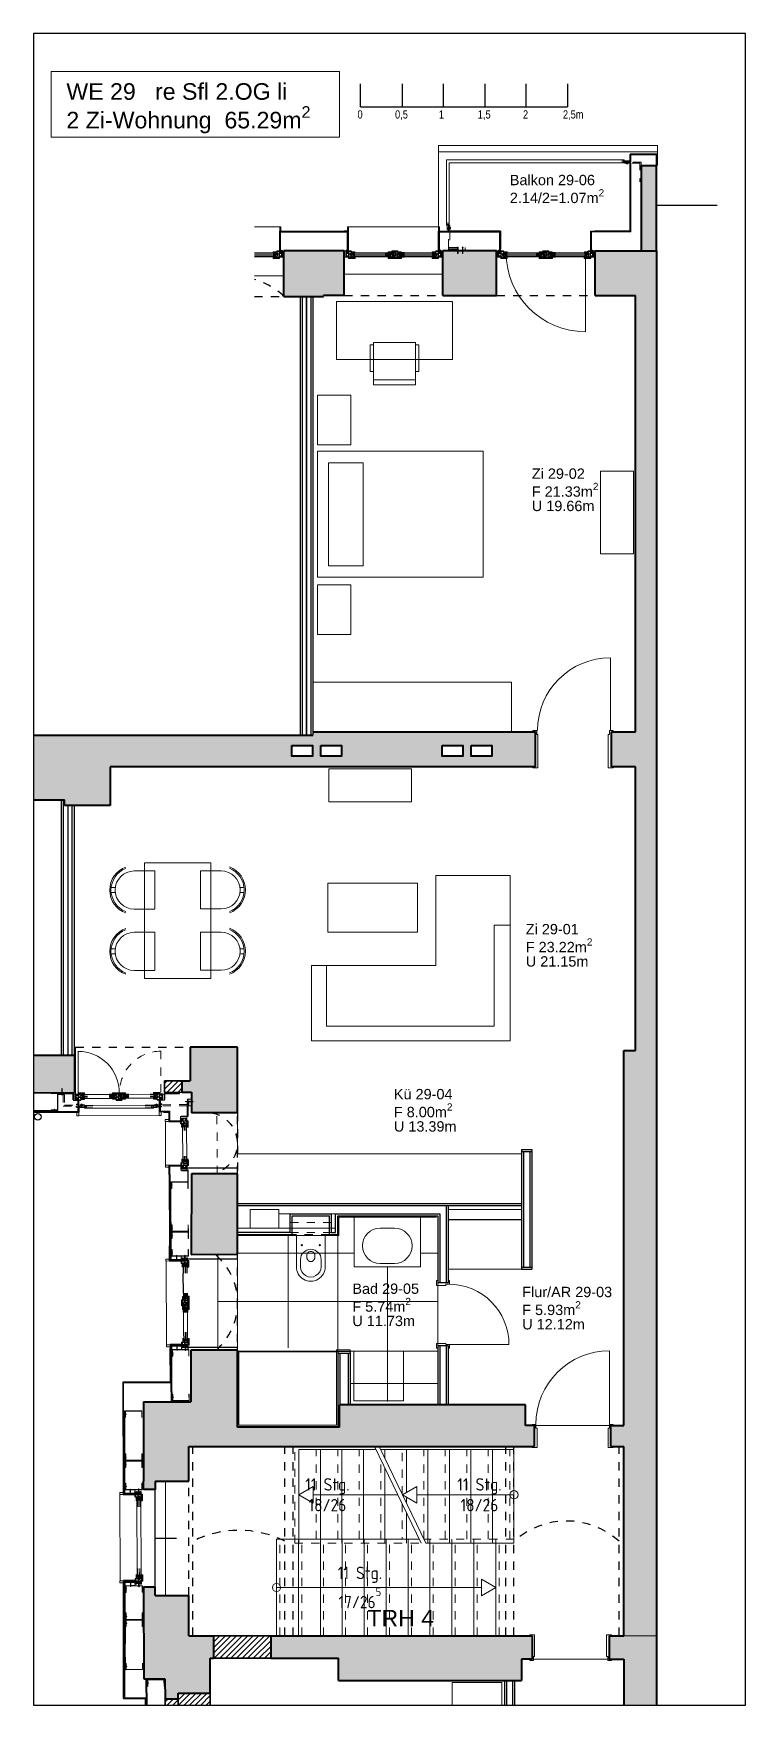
# Model space of a CAD drawing. Header units: metres. Extents: x 19 to 230, y -653 to -519.
# Drawn here: x 221.51 to 230.12, y -559.71 to -539.51 of the extents above; entities that cross this region are included whole.
import ezdxf

# ---------------------------------------------------------------- set-up
doc = ezdxf.new("R2010")
doc.units = ezdxf.units.M
doc.header["$LTSCALE"] = 0.0125
for name, pattern in [('Dash', [6.35, 3.175, -3.175]), ('DASHED2', [0.375, 0.25, -0.125]), ('HIDDEN', [0.375, 0.25, -0.125]), ('Punkt', [6.35, 0, -6.35]), ('Verdeckt', [9.525, 6.35, -3.175]), ('Verdeckt3', [9.525, 6.35, -3.175])]:
    doc.linetypes.add(name, pattern=pattern)
for name, color, linetype, lineweight in [('03Aussenhaut', 30, 'Continuous', 30), ('04Ansichtskanten', 4, 'Continuous', 15), ('05Fenster', 171, 'Continuous', 15), ('A---MOEB-------', 8, 'Continuous', 13), ('Ansicht dünn2', 185, 'Continuous', 9), ('Ansichtskanten', 4, 'Continuous', 15), ('Befestigung', 253, 'Continuous', 5), ('Beschriftung-Räume', 3, 'Continuous', 15), ('Fenster', 65, 'Continuous', 5), ('Fenster vorh', 8, 'ABRISS', 9), ('Fenster2', 161, 'Continuous', 5), ('Fliesen2', 251, 'Continuous', 9), ('Geländer', 65, 'Continuous', 13), ('Geländerbefestigung', 8, 'DASHED2', 13), ('geländerverdeckt', 251, 'DASHED2', 9), ('Glas', 151, 'Continuous', 13), ('Marki', 65, 'Continuous', 13), ('Moeb', 8, 'Continuous', 13), ('Platten', 2, 'Continuous', 15), ('PUTZ', 32, 'Continuous', 13), ('Sani', 8, 'Continuous', 13), ('Treppen', 8, 'Continuous', 13), ('Türen', 65, 'Continuous', 15), ('unten', 7, 'Verdeckt3', 15), ('UProfil', 153, 'Continuous', 20), ('verdeckt', 7, 'HIDDEN', 18), ('WändeBestand', 142, 'Continuous', 40)]:
    doc.layers.add(name, color=color, linetype=linetype, lineweight=lineweight)
for name, color, linetype in [('A---TEXTD100---', 7, 'Continuous'), ('Block GeländerH2', 241, 'Continuous'), ('Entwässerung', 215, 'Continuous'), ('oben', 7, 'Punkt')]:
    doc.layers.add(name, color=color, linetype=linetype)
for name, color, linetype, lineweight, true_color in [('Fliesen', 7, 'Continuous', 18, 0x875ef7), ('Fliesen1', 7, 'Continuous', 18, 0x0040ff), ('SchrBestand', 7, 'Continuous', 15, 0xc9c9c9), ('SchrWand neu', 7, 'Continuous', 18, 0x971402), ('Wände neu', 1, 'Continuous', 35, 0xff0000), ('WändeGK neu', 7, 'Continuous', 25, 0xdc5004)]:
    doc.layers.add(name, color=color, linetype=linetype, lineweight=lineweight, true_color=true_color)
doc.layers.add('Nachbar', color=7, linetype='Continuous', true_color=0x008000)
doc.layers.add('Stahl', color=7, linetype='Continuous', true_color=0x4d79ff)
doc.styles.add('Arial', font='arial.ttf')
doc.styles.add('ISOCP', font='isocp.shx')
doc.linetypes.add('ABRISS', pattern='A,0.25,["X",Standard,S=0.2,R=0,X=0,Y=-0.1],0.25,-0.25,0.5,-0.25', length=1.5)

msp = doc.modelspace()

# ---------------------------------------------------------------- texts
at = {"layer": 'A---TEXTD100---', "color": 7, "style": 'Arial', "width": 0.8}
for s, p in [('0', (225.426, -540.538)), ('0,5', (225.88, -540.538)), ('1', (226.409, -540.538)), ('1,5', (226.88, -540.538)), ('2', (227.426, -540.538)), ('2,5m', (227.909, -540.538))]:
    msp.add_text(s, height=0.1, rotation=359.9984, dxfattribs=at).set_placement(p)
at = {"layer": 'Beschriftung-Räume', "ltscale": 0.1, "attachment_point": 1, "line_spacing_factor": 0.833333, "style": 'Arial'}
for s, insert, char_height, width in [('\\A1;WE 29   re Sfl 2.OG li\\P2 Zi-Wohnung  65.29m{\\H0.7x;\\S2^ ;}', (221.908, -540.111), 0.2, 4.02282), ('\\A1;Balkon 29-06\\P2.14/2=1.07m{\\H0.7x;\\S2^ ;}', (227.267, -541.218), 0.125, 2.26836), ('\\A1;Zi 29-02\\PF 21.33m{\\H0.7x;\\S2^ ;}\\PU 19.66m', (227.533, -544.765), 0.125, 2.26836), ('\\A1;Zi 29-01\\PF 23.22m{\\H0.7x;\\S2^ ;}\\PU 21.15m', (227.46, -550.267), 0.125, 2.26836), ('\\A1;Kü 29-04\\PF 8.00m{\\H0.7x;\\S2^ ;}\\PU 13.39m', (225.866, -552.26), 0.125, 2.26836), ('\\A1;Bad 29-05\\PF 5.74m{\\H0.7x;\\S2^ ;}\\PU 11.73m', (225.364, -554.61), 0.125, 2.26836), ('\\A1;Flur/AR 29-03\\PF 5.93m{\\H0.7x;\\S2^ ;}\\PU 12.12m', (227.417, -554.65), 0.125, 2.26836), ('\\A1;TRH 4', (225.545, -558.553), 0.2, 2.26836)]:
    msp.add_mtext(s, dxfattribs=dict(at, insert=insert, char_height=char_height, width=width))
at = {"layer": 'Treppen', "char_height": 0.15, "width": 2.1459, "attachment_point": 5, "style": 'ISOCP'}
for s, insert in [('11 Stg.\\P18/26', (225.063, -557.162)), ('11 Stg.\\P18/26', (226.9, -557.162)), ('11 Stg.\\P17/26{\\A1;\\H0.7x;\\S5^ ;}', (225.455, -558.282))]:
    msp.add_mtext(s, dxfattribs=dict(at, insert=insert))

# ---------------------------------------------------------------- blocks, each defined once
blk = doc.blocks.new('Hol18 Schnitt hor')
at = {"layer": 'Fenster', "lineweight": -3}
for p, q in [((0.00006, -0.000028), (0.00006, -0.000024)), ((0.00006, -0.000028), (0.000067, -0.000028)), ((0.000067, -0.000068), (0.00006, -0.000068)), ((0.000067, -0.000028), (0.000074, -0.000028)), ((0.000074, -0.000068), (0.000067, -0.000068))]:
    blk.add_line(p, q, dxfattribs=at)
at = {"layer": 'Fenster'}
for p, q in [((0.00006, -0.000024), (0.000117, -0.000024)), ((0.000117, -0.000028), (0.00006, -0.000028)), ((0.00006, -0.000046), (0.00006, -0.000028)), ((0.00006, -0.000046), (0.00006, -0.000028)), ((0.00006, -0.000028), (0.000117, -0.000028)), ((0.000067, -0.000046), (0.00006, -0.000046)), ((0.000117, -0.000046), (0.00006, -0.000046)), ((0.00006, -0.00005), (0.00006, -0.000046)), ((0.00006, -0.000046), (0.000117, -0.000046)), ((0.000117, -0.00005), (0.00006, -0.00005)), ((0.00006, -0.000068), (0.00006, -0.00005)), ((0.00006, -0.00005), (0.000067, -0.00005)), ((0.00006, -0.000068), (0.00006, -0.00005)), ((0.00006, -0.00005), (0.000117, -0.00005)), ((0.000117, -0.000068), (0.00006, -0.000068)), ((0.00006, -0.000073), (0.00006, -0.000068)), ((0.00006, -0.000068), (0.000117, -0.000068)), ((0.000117, -0.000073), (0.00006, -0.000073)), ((0.000064, -0.000031), (0.000067, -0.000028)), ((0.000067, -0.000028), (0.000064, -0.000031)), ((0.000064, -0.000043), (0.000064, -0.000031)), ((0.000064, -0.000031), (0.000064, -0.000043)), ((0.000067, -0.000046), (0.000064, -0.000043)), ((0.000064, -0.000043), (0.000067, -0.000046)), ((0.000064, -0.000053), (0.000067, -0.00005)), ((0.000067, -0.00005), (0.000064, -0.000053)), ((0.000064, -0.000066), (0.000064, -0.000053)), ((0.000064, -0.000053), (0.000064, -0.000066)), ((0.000067, -0.000068), (0.000064, -0.000066)), ((0.000064, -0.000066), (0.000067, -0.000068)), ((0.000065, -0.000032), (0.000067, -0.00003)), ((0.000065, -0.000043), (0.000065, -0.000032)), ((0.000067, -0.000045), (0.000065, -0.000043)), ((0.000065, -0.000054), (0.000067, -0.000052)), ((0.000065, -0.000065), (0.000065, -0.000054)), ((0.000067, -0.000067), (0.000065, -0.000065)), ((0.000067, -0.00003), (0.000072, -0.00003)), ((0.000072, -0.000045), (0.000067, -0.000045)), ((0.000074, -0.000046), (0.000067, -0.000046)), ((0.000067, -0.00005), (0.000074, -0.00005)), ((0.000067, -0.000052), (0.000072, -0.000052)), ((0.000072, -0.000067), (0.000067, -0.000067)), ((0.000072, -0.00003), (0.000072, -0.000045)), ((0.000072, -0.000052), (0.000072, -0.000067)), ((0.000074, -0.000028), (0.000074, -0.000046)), ((0.000074, -0.00005), (0.000074, -0.000068))]:
    blk.add_line(p, q, dxfattribs=at)
at = {"layer": 'Fenster2'}
for p, q in [((0.000033, 0), (-0.000033, 0)), ((0.000033, 0), (0.000033, 0)), ((-0.000034, 0), (-0.000034, 0)), ((-0.000034, 0), (-0.000034, 0)), ((-0.000034, 0), (-0.000034, -0.000003)), ((-0.000034, -0.000003), (-0.000034, -0.000003)), ((-0.000034, -0.000003), (-0.000034, -0.000003)), ((-0.000034, -0.000073), (-0.000034, -0.000073)), ((-0.000034, -0.000073), (-0.000034, -0.000073)), ((-0.000034, -0.000073), (-0.000034, -0.000076)), ((-0.000034, -0.000076), (-0.000034, -0.000076)), ((-0.000034, -0.000076), (-0.000034, -0.000076)), ((-0.000033, 0), (-0.000033, 0)), ((-0.000033, 0), (-0.000033, 0)), ((-0.000033, 0), (-0.000033, 0)), ((-0.000033, 0), (-0.000033, 0)), ((-0.000033, 0), (-0.000033, 0)), ((-0.000033, 0), (-0.000033, 0)), ((-0.000033, 0), (-0.000034, 0)), ((-0.000034, -0.000003), (-0.000033, -0.000003)), ((-0.000033, -0.000003), (-0.000033, -0.000003)), ((-0.000033, -0.000003), (-0.000033, -0.000004)), ((-0.000033, -0.000004), (-0.000033, -0.000004)), ((-0.000033, -0.000004), (-0.000033, -0.000004)), ((-0.000033, -0.000004), (-0.000032, -0.000004)), ((-0.000032, -0.000012), (-0.000033, -0.000012)), ((-0.000033, -0.000012), (-0.000033, -0.000012)), ((-0.000033, -0.000012), (-0.000033, -0.000012)), ((-0.000033, -0.000012), (-0.000033, -0.000013)), ((-0.000033, -0.000013), (-0.000033, -0.000013)), ((-0.000033, -0.000013), (-0.000033, -0.000013)), ((-0.000033, -0.000013), (-0.000033, -0.000013)), ((-0.000033, -0.000013), (-0.000033, -0.000013)), ((-0.000033, -0.000013), (-0.000033, -0.000016)), ((-0.000033, -0.000016), (-0.000033, -0.000016)), ((-0.000033, -0.000016), (-0.000033, -0.000016)), ((-0.000033, -0.000016), (-0.000033, -0.000016)), ((-0.000033, -0.000016), (-0.000033, -0.000016)), ((-0.000033, -0.000016), (-0.000033, -0.000017)), ((-0.000033, -0.000017), (-0.000033, -0.000017)), ((-0.000033, -0.000017), (-0.000033, -0.000017)), ((-0.000033, -0.000017), (-0.000032, -0.000017)), ((-0.000032, -0.000059), (-0.000033, -0.000059)), ((-0.000033, -0.000059), (-0.000033, -0.000059)), ((-0.000033, -0.000059), (-0.000033, -0.000059)), ((-0.000033, -0.000059), (-0.000033, -0.00006)), ((-0.000033, -0.00006), (-0.000033, -0.00006)), ((-0.000033, -0.00006), (-0.000033, -0.00006)), ((-0.000033, -0.00006), (-0.000033, -0.00006)), ((-0.000033, -0.00006), (-0.000033, -0.00006)), ((-0.000033, -0.00006), (-0.000033, -0.000063)), ((-0.000033, -0.000063), (-0.000033, -0.000063)), ((-0.000033, -0.000063), (-0.000033, -0.000063)), ((-0.000033, -0.000063), (-0.000033, -0.000063)), ((-0.000033, -0.000063), (-0.000033, -0.000063)), ((-0.000033, -0.000063), (-0.000033, -0.000064)), ((-0.000033, -0.000064), (-0.000033, -0.000064)), ((-0.000033, -0.000064), (-0.000033, -0.000064)), ((-0.000033, -0.000064), (-0.000032, -0.000064)), ((-0.000032, -0.000072), (-0.000033, -0.000072)), ((-0.000033, -0.000072), (-0.000033, -0.000072)), ((-0.000033, -0.000072), (-0.000033, -0.000072)), ((-0.000033, -0.000072), (-0.000033, -0.000073)), ((-0.000033, -0.000073), (-0.000033, -0.000073)), ((-0.000033, -0.000073), (-0.000034, -0.000073)), ((-0.000034, -0.000076), (-0.000033, -0.000076)), ((-0.000033, -0.000076), (-0.000033, -0.000076)), ((-0.000033, -0.000076), (-0.000033, -0.000076)), ((-0.000033, -0.000076), (-0.000033, -0.000076)), ((-0.000033, -0.000076), (-0.000033, -0.000076)), ((-0.000033, -0.000076), (-0.000033, -0.000076)), ((-0.000033, -0.000076), (0.00001, -0.000076)), ((-0.000032, -0.000004), (-0.000032, -0.000004)), ((-0.000032, -0.000004), (-0.000032, -0.000004)), ((-0.000032, -0.000004), (-0.000032, -0.000004)), ((-0.000032, -0.000004), (-0.000032, -0.000004)), ((-0.000032, -0.000004), (-0.000031, -0.000004)), ((-0.000031, -0.000012), (-0.000032, -0.000012)), ((-0.000032, -0.000012), (-0.000032, -0.000012)), ((-0.000032, -0.000012), (-0.000032, -0.000012)), ((-0.000032, -0.000012), (-0.000032, -0.000012)), ((-0.000032, -0.000012), (-0.000032, -0.000012)), ((-0.000032, -0.000017), (-0.000032, -0.000017)), ((-0.000032, -0.000017), (-0.000032, -0.000017)), ((-0.000032, -0.000017), (-0.000032, -0.000017)), ((-0.000032, -0.000017), (-0.000032, -0.000017)), ((-0.000032, -0.000017), (-0.000031, -0.000017)), ((-0.000031, -0.000059), (-0.000032, -0.000059)), ((-0.000032, -0.000059), (-0.000032, -0.000059)), ((-0.000032, -0.000059), (-0.000032, -0.000059)), ((-0.000032, -0.000059), (-0.000032, -0.000059)), ((-0.000032, -0.000059), (-0.000032, -0.000059)), ((-0.000032, -0.000064), (-0.000032, -0.000064)), ((-0.000032, -0.000064), (-0.000032, -0.000064)), ((-0.000032, -0.000064), (-0.000032, -0.000064)), ((-0.000032, -0.000064), (-0.000032, -0.000064)), ((-0.000032, -0.000064), (-0.000031, -0.000064)), ((-0.000031, -0.000072), (-0.000032, -0.000072)), ((-0.000032, -0.000072), (-0.000032, -0.000072)), ((-0.000032, -0.000072), (-0.000032, -0.000072)), ((-0.000032, -0.000072), (-0.000032, -0.000072)), ((-0.000032, -0.000072), (-0.000032, -0.000072)), ((-0.000031, -0.000003), (-0.000031, -0.000003)), ((-0.000031, -0.000003), (-0.000028, -0.000003)), ((-0.000031, -0.000004), (-0.000031, -0.000003)), ((-0.000031, -0.000003), (-0.000031, -0.000003)), ((-0.000031, -0.000003), (-0.000031, -0.000003)), ((-0.000031, -0.000003), (-0.000031, -0.000003)), ((-0.000031, -0.000003), (-0.000031, -0.000003)), ((-0.000031, -0.000003), (-0.000031, -0.000003)), ((-0.000031, -0.000003), (-0.000031, -0.000003)), ((-0.000031, -0.000003), (-0.000031, -0.000003)), ((-0.000031, -0.000003), (-0.000031, -0.000003)), ((-0.000031, -0.000004), (-0.000031, -0.000004)), ((-0.000031, -0.000004), (-0.000031, -0.000004)), ((-0.000031, -0.000004), (-0.000031, -0.000004)), ((-0.000031, -0.000004), (-0.000031, -0.000004)), ((-0.000031, -0.000004), (-0.000031, -0.000004)), ((-0.000031, -0.000013), (-0.000031, -0.000012)), ((-0.000031, -0.000012), (-0.000031, -0.000012)), ((-0.000031, -0.000012), (-0.000031, -0.000012)), ((-0.000031, -0.000012), (-0.000031, -0.000012)), ((-0.000031, -0.000012), (-0.000031, -0.000012)), ((-0.000031, -0.000012), (-0.000031, -0.000012)), ((-0.000028, -0.000013), (-0.000031, -0.000013)), ((-0.000031, -0.000013), (-0.000031, -0.000013)), ((-0.000031, -0.000013), (-0.000031, -0.000013)), ((-0.000031, -0.000013), (-0.000031, -0.000013)), ((-0.000031, -0.000013), (-0.000031, -0.000013)), ((-0.000031, -0.000013), (-0.000031, -0.000013)), ((-0.000031, -0.000013), (-0.000031, -0.000013)), ((-0.000031, -0.000013), (-0.000031, -0.000013)), ((-0.000031, -0.000013), (-0.000031, -0.000013)), ((-0.000031, -0.000013), (-0.000031, -0.000013)), ((-0.000031, -0.000017), (-0.000031, -0.000016)), ((-0.000031, -0.000016), (-0.000031, -0.000016)), ((-0.000031, -0.000016), (-0.000031, -0.000016)), ((-0.000031, -0.000016), (-0.000031, -0.000016)), ((-0.000031, -0.000016), (-0.000031, -0.000016)), ((-0.000031, -0.000016), (-0.000031, -0.000016)), ((-0.000031, -0.000016), (-0.000031, -0.000016)), ((-0.000031, -0.000016), (-0.000031, -0.000016)), ((-0.000031, -0.000016), (-0.000031, -0.000016)), ((-0.000031, -0.000016), (-0.000031, -0.000016)), ((-0.000031, -0.000016), (-0.000027, -0.000016)), ((-0.000031, -0.000017), (-0.000031, -0.000017)), ((-0.000031, -0.000017), (-0.000031, -0.000017)), ((-0.000031, -0.000017), (-0.000031, -0.000017)), ((-0.000031, -0.000017), (-0.000031, -0.000017)), ((-0.000031, -0.000017), (-0.000031, -0.000017)), ((-0.000031, -0.00006), (-0.000031, -0.000059)), ((-0.000031, -0.000059), (-0.000031, -0.000059)), ((-0.000031, -0.000059), (-0.000031, -0.000059)), ((-0.000031, -0.000059), (-0.000031, -0.000059)), ((-0.000031, -0.000059), (-0.000031, -0.000059)), ((-0.000031, -0.000059), (-0.000031, -0.000059)), ((-0.000027, -0.000061), (-0.000031, -0.000061)), ((-0.000031, -0.000061), (-0.000031, -0.000061)), ((-0.000031, -0.000061), (-0.000031, -0.00006)), ((-0.000031, -0.00006), (-0.000031, -0.00006)), ((-0.000031, -0.00006), (-0.000031, -0.00006)), ((-0.000031, -0.00006), (-0.000031, -0.00006)), ((-0.000031, -0.00006), (-0.000031, -0.00006)), ((-0.000031, -0.00006), (-0.000031, -0.00006)), ((-0.000031, -0.00006), (-0.000031, -0.00006)), ((-0.000031, -0.00006), (-0.000031, -0.00006)), ((-0.000031, -0.000063), (-0.000028, -0.000063)), ((-0.000031, -0.000064), (-0.000031, -0.000063)), ((-0.000031, -0.000063), (-0.000031, -0.000063)), ((-0.000031, -0.000063), (-0.000031, -0.000063)), ((-0.000031, -0.000063), (-0.000031, -0.000063)), ((-0.000031, -0.000063), (-0.000031, -0.000063)), ((-0.000031, -0.000063), (-0.000031, -0.000063)), ((-0.000031, -0.000063), (-0.000031, -0.000063)), ((-0.000031, -0.000063), (-0.000031, -0.000063)), ((-0.000031, -0.000063), (-0.000031, -0.000063)), ((-0.000031, -0.000063), (-0.000031, -0.000063)), ((-0.000031, -0.000064), (-0.000031, -0.000064)), ((-0.000031, -0.000064), (-0.000031, -0.000064)), ((-0.000031, -0.000064), (-0.000031, -0.000064)), ((-0.000031, -0.000064), (-0.000031, -0.000064)), ((-0.000031, -0.000064), (-0.000031, -0.000064)), ((-0.000031, -0.000073), (-0.000031, -0.000072)), ((-0.000031, -0.000072), (-0.000031, -0.000072)), ((-0.000031, -0.000072), (-0.000031, -0.000072)), ((-0.000031, -0.000072), (-0.000031, -0.000072)), ((-0.000031, -0.000072), (-0.000031, -0.000072)), ((-0.000031, -0.000072), (-0.000031, -0.000072)), ((-0.000028, -0.000073), (-0.000031, -0.000073)), ((-0.000031, -0.000073), (-0.000031, -0.000073)), ((-0.000031, -0.000073), (-0.000031, -0.000073)), ((-0.000031, -0.000073), (-0.000031, -0.000073)), ((-0.000031, -0.000073), (-0.000031, -0.000073)), ((-0.000031, -0.000073), (-0.000031, -0.000073)), ((-0.000031, -0.000073), (-0.000031, -0.000073)), ((-0.000031, -0.000073), (-0.000031, -0.000073)), ((-0.000031, -0.000073), (-0.000031, -0.000073)), ((-0.000031, -0.000073), (-0.000031, -0.000073)), ((-0.000028, -0.000003), (-0.000027, -0.000003)), ((-0.000027, -0.000013), (-0.000028, -0.000013)), ((-0.000028, -0.000063), (-0.000027, -0.000063)), ((-0.000027, -0.000073), (-0.000028, -0.000073)), ((-0.000027, -0.000003), (-0.000027, -0.000003)), ((-0.000027, -0.000003), (-0.000027, -0.000003)), ((-0.000027, -0.000003), (-0.000027, -0.000003)), ((-0.000027, -0.000003), (-0.000027, -0.000003)), ((-0.000027, -0.000003), (-0.000027, -0.000003)), ((-0.000027, -0.000003), (-0.000027, -0.000003)), ((-0.000027, -0.000003), (-0.000027, -0.000003)), ((-0.000027, -0.000003), (-0.000027, -0.000003)), ((-0.000027, -0.000003), (-0.000027, -0.000013)), ((-0.000027, -0.000013), (-0.000027, -0.000013)), ((-0.000027, -0.000013), (-0.000027, -0.000013)), ((-0.000027, -0.000013), (-0.000027, -0.000013)), ((-0.000027, -0.000013), (-0.000027, -0.000013)), ((-0.000027, -0.000013), (-0.000027, -0.000013)), ((-0.000027, -0.000013), (-0.000027, -0.000013)), ((-0.000027, -0.000013), (-0.000027, -0.000013)), ((-0.000027, -0.000016), (-0.000027, -0.000016)), ((-0.000027, -0.000016), (-0.000027, -0.000016)), ((-0.000027, -0.000016), (-0.000027, -0.000016)), ((-0.000027, -0.000016), (-0.000027, -0.000016)), ((-0.000027, -0.000016), (-0.000027, -0.000016)), ((-0.000027, -0.000016), (-0.000027, -0.000016)), ((-0.000027, -0.000016), (-0.000027, -0.000016)), ((-0.000027, -0.000016), (-0.000027, -0.000016)), ((-0.000027, -0.000016), (-0.000027, -0.00006)), ((-0.000027, -0.00006), (-0.000027, -0.00006)), ((-0.000027, -0.00006), (-0.000027, -0.00006)), ((-0.000027, -0.00006), (-0.000027, -0.00006)), ((-0.000027, -0.00006), (-0.000027, -0.00006)), ((-0.000027, -0.00006), (-0.000027, -0.00006)), ((-0.000027, -0.00006), (-0.000027, -0.00006)), ((-0.000027, -0.00006), (-0.000027, -0.00006)), ((-0.000027, -0.00006), (-0.000027, -0.000061)), ((-0.000027, -0.000061), (-0.000027, -0.000061)), ((-0.000027, -0.000063), (-0.000027, -0.000063)), ((-0.000027, -0.000063), (-0.000027, -0.000063)), ((-0.000027, -0.000063), (-0.000027, -0.000063)), ((-0.000027, -0.000063), (-0.000027, -0.000063)), ((-0.000027, -0.000063), (-0.000027, -0.000063)), ((-0.000027, -0.000063), (-0.000027, -0.000063)), ((-0.000027, -0.000063), (-0.000027, -0.000063)), ((-0.000027, -0.000063), (-0.000027, -0.000063)), ((-0.000027, -0.000063), (-0.000027, -0.000073)), ((-0.000027, -0.000073), (-0.000027, -0.000073)), ((-0.000027, -0.000073), (-0.000027, -0.000073)), ((-0.000027, -0.000073), (-0.000027, -0.000073)), ((-0.000027, -0.000073), (-0.000027, -0.000073)), ((-0.000027, -0.000073), (-0.000027, -0.000073)), ((-0.000027, -0.000073), (-0.000027, -0.000073)), ((-0.000027, -0.000073), (-0.000027, -0.000073)), ((-0.000027, -0.000073), (-0.000027, -0.000073)), ((-0.000024, -0.000003), (-0.000024, -0.000007)), ((-0.000003, -0.000003), (-0.000024, -0.000003)), ((-0.000024, -0.000007), (-0.000003, -0.000007)), ((-0.000003, -0.000008), (-0.000024, -0.000008)), ((-0.000024, -0.000008), (-0.000024, -0.000014)), ((-0.000024, -0.000014), (-0.000003, -0.000014)), ((0.000004, -0.000015), (-0.000024, -0.000015)), ((-0.000024, -0.000016), (-0.000024, -0.000019)), ((-0.000024, -0.000019), (0.000004, -0.000019)), ((0.000004, -0.00002), (-0.000024, -0.00002)), ((-0.000024, -0.000021), (-0.000024, -0.00006)), ((-0.000024, -0.000033), (-0.000024, -0.000058)), ((-0.000024, -0.000061), (0.000004, -0.000061)), ((-0.000006, -0.000062), (-0.000024, -0.000062)), ((-0.000024, -0.000062), (-0.000024, -0.000068)), ((-0.000024, -0.000068), (-0.000006, -0.000068)), ((-0.000006, -0.000069), (-0.000024, -0.000069)), ((-0.000024, -0.000069), (-0.000024, -0.000073)), ((-0.000024, -0.000073), (-0.000013, -0.000073)), ((-0.000022, -0.000058), (-0.000022, -0.000033)), ((-0.00001, -0.00003), (-0.000021, -0.00003)), ((-0.000021, -0.000032), (-0.00001, -0.000032)), ((0.000001, -0.000059), (-0.000021, -0.000059)), ((-0.000021, -0.00006), (0.000001, -0.00006)), ((-0.000013, -0.000073), (-0.000012, -0.000072)), ((-0.000012, -0.000071), (-0.000011, -0.000071)), ((-0.000011, -0.000072), (-0.000011, -0.000073)), ((-0.000011, -0.000073), (-0.00001, -0.000073)), ((-0.00001, -0.000032), (-0.00001, -0.00003)), ((0.000001, -0.00003), (-0.000009, -0.00003)), ((-0.000009, -0.00003), (-0.000009, -0.000032)), ((-0.000009, -0.000032), (0.000001, -0.000032)), ((-0.000009, -0.000071), (-0.000008, -0.000071)), ((-0.000009, -0.000073), (-0.000009, -0.000072)), ((-0.000008, -0.000072), (-0.000008, -0.000073)), ((-0.000007, -0.000073), (-0.000006, -0.000073)), ((-0.000005, -0.000068), (-0.000005, -0.000062)), ((-0.000005, -0.000073), (-0.000005, -0.000069)), ((0.000004, -0.000062), (-0.000004, -0.000062)), ((-0.000004, -0.000062), (-0.000004, -0.000068)), ((-0.000004, -0.000068), (0, -0.000068)), ((0, -0.000069), (-0.000004, -0.000069)), ((-0.000004, -0.000069), (-0.000004, -0.000073)), ((-0.000004, -0.000073), (0, -0.000073)), ((-0.000002, -0.000007), (-0.000002, -0.000003)), ((-0.000002, -0.000003), (-0.000002, -0.000007)), ((-0.000002, -0.000014), (-0.000002, -0.000008)), ((-0.000002, -0.000008), (-0.000002, -0.000014)), ((0.000004, -0.000003), (-0.000001, -0.000003)), ((-0.000001, -0.000007), (0.000004, -0.000007)), ((0.000004, -0.000008), (-0.000001, -0.000008)), ((-0.000001, -0.000014), (0.000004, -0.000014)), ((0.000001, -0.000029), (0.000001, -0.000029)), ((0.000001, -0.000068), (0.000001, -0.000066)), ((0.000001, -0.000073), (0.000001, -0.000069)), ((0.000001, -0.00008), (0.000001, -0.00009)), ((0.000002, -0.000028), (0.000004, -0.000028)), ((0.000004, -0.000029), (0.000002, -0.000029)), ((0.000002, -0.000033), (0.000002, -0.000058)), ((0.000004, -0.00008), (0.000002, -0.00008)), ((0.000002, -0.000079), (0.000003, -0.000079)), ((0.000002, -0.00008), (0.000002, -0.00008)), ((0.000003, -0.000063), (0.000004, -0.000063)), ((0.000003, -0.000066), (0.000003, -0.000065)), ((0.000003, -0.000065), (0.000003, -0.000065)), ((0.000003, -0.000065), (0.000003, -0.000065)), ((0.000003, -0.000065), (0.000003, -0.000065)), ((0.000003, -0.000065), (0.000003, -0.000065)), ((0.000003, -0.000065), (0.000003, -0.000065)), ((0.000003, -0.000065), (0.000004, -0.000065)), ((0.000003, -0.000073), (0.000003, -0.000066)), ((0.000003, -0.000066), (0.000003, -0.000066)), ((0.000003, -0.000066), (0.000003, -0.000066)), ((0.000003, -0.000073), (0.000003, -0.000073)), ((0.000004, -0.000073), (0.000003, -0.000073)), ((0.000003, -0.000073), (0.000003, -0.000073)), ((0.000003, -0.000073), (0.000003, -0.000073)), ((0.000003, -0.000073), (0.000003, -0.000073)), ((0.000003, -0.000073), (0.000003, -0.000073)), ((0.000008, -0.000076), (0.000003, -0.000076)), ((0.000005, -0.000077), (0.000003, -0.000077)), ((0.000003, -0.000078), (0.000004, -0.000079)), ((0.000003, -0.00008), (0.000004, -0.00008)), ((0.000004, -0.000082), (0.000003, -0.000081)), ((0.000003, -0.000092), (0.000055, -0.000092)), ((0.000004, -0.000007), (0.000004, -0.000003)), ((0.000004, -0.000014), (0.000004, -0.000008)), ((0.000004, -0.000019), (0.000004, -0.000016)), ((0.000004, -0.000028), (0.000004, -0.000021)), ((0.000004, -0.00006), (0.000004, -0.00003)), ((0.000004, -0.000058), (0.000004, -0.000033)), ((0.000004, -0.000063), (0.000004, -0.000062)), ((0.000004, -0.000065), (0.000004, -0.000065)), ((0.000004, -0.000065), (0.000004, -0.000065)), ((0.000004, -0.000065), (0.000004, -0.000065)), ((0.000004, -0.000065), (0.000005, -0.000065)), ((0.000008, -0.000073), (0.000004, -0.000073)), ((0.000004, -0.000073), (0.000004, -0.000073)), ((0.000004, -0.000073), (0.000004, -0.000073)), ((0.000004, -0.000079), (0.000004, -0.000079)), ((0.000004, -0.000079), (0.000006, -0.000079)), ((0.000004, -0.000081), (0.000004, -0.000081)), ((0.000004, -0.000081), (0.000004, -0.00008)), ((0.000004, -0.00008), (0.000004, -0.00008)), ((0.000004, -0.00008), (0.000004, -0.000081)), ((0.000004, -0.000081), (0.000004, -0.000081)), ((0.000004, -0.000081), (0.000004, -0.000081)), ((0.000004, -0.000086), (0.000004, -0.000089)), ((0.000006, -0.000003), (0.000005, -0.000003)), ((0.000005, -0.000003), (0.000005, -0.000003)), ((0.000005, -0.000003), (0.000005, -0.000003)), ((0.000005, -0.000003), (0.000005, -0.000003)), ((0.000005, -0.000003), (0.000005, -0.000003)), ((0.000005, -0.000003), (0.000005, -0.000003)), ((0.000005, -0.000003), (0.000005, -0.000003)), ((0.000005, -0.000003), (0.000005, -0.000011)), ((0.000005, -0.000011), (0.000005, -0.000011)), ((0.000005, -0.000011), (0.000005, -0.000011)), ((0.000005, -0.000011), (0.000005, -0.000012)), ((0.000005, -0.000011), (0.000005, -0.000011)), ((0.000005, -0.000012), (0.000005, -0.000012)), ((0.000005, -0.000012), (0.000005, -0.000012)), ((0.000005, -0.000012), (0.000005, -0.000012)), ((0.000005, -0.000012), (0.000005, -0.000012)), ((0.000005, -0.000012), (0.000006, -0.000012)), ((0.000005, -0.000065), (0.000005, -0.000066)), ((0.000005, -0.000066), (0.000005, -0.000066)), ((0.000005, -0.000066), (0.000005, -0.000066)), ((0.000005, -0.000066), (0.000005, -0.000066)), ((0.000005, -0.000066), (0.000005, -0.000066)), ((0.000005, -0.000066), (0.000005, -0.000067)), ((0.000005, -0.000067), (0.000005, -0.000067)), ((0.000005, -0.000067), (0.000005, -0.000067)), ((0.000005, -0.000067), (0.000006, -0.000067)), ((0.000006, -0.000078), (0.000005, -0.000078)), ((0.000005, -0.000077), (0.000005, -0.000077)), ((0.000005, -0.000078), (0.000005, -0.000078)), ((0.000006, -0.000078), (0.000005, -0.000078)), ((0.000006, -0.000079), (0.000005, -0.000079)), ((0.000005, -0.00008), (0.000005, -0.000081)), ((0.000005, -0.000082), (0.000005, -0.000082)), ((0.000005, -0.000083), (0.000006, -0.000083)), ((0.000006, -0.000086), (0.000005, -0.000086)), ((0.000005, -0.00009), (0.000009, -0.00009)), ((0.000029, -0.000003), (0.000006, -0.000003)), ((0.000006, -0.000003), (0.000006, -0.000003)), ((0.000006, -0.000011), (0.000014, -0.000007)), ((0.000006, -0.000012), (0.000006, -0.000011)), ((0.000006, -0.000012), (0.000006, -0.000012)), ((0.000006, -0.000012), (0.000006, -0.000012)), ((0.000006, -0.000012), (0.000006, -0.000012)), ((0.000006, -0.000012), (0.000006, -0.000012)), ((0.000006, -0.000012), (0.000006, -0.000012)), ((0.000006, -0.000015), (0.000007, -0.000014)), ((0.000006, -0.000034), (0.000006, -0.000015)), ((0.000006, -0.000031), (0.000006, -0.000032)), ((0.000007, -0.000034), (0.000006, -0.000034)), ((0.000006, -0.000034), (0.000006, -0.000034)), ((0.000006, -0.000036), (0.000006, -0.000035)), ((0.000006, -0.000035), (0.000007, -0.000035)), ((0.000006, -0.000064), (0.000006, -0.000036)), ((0.000006, -0.000037), (0.000006, -0.000038)), ((0.000007, -0.000065), (0.000006, -0.000064)), ((0.000006, -0.000064), (0.000006, -0.000064)), ((0.000006, -0.000064), (0.000006, -0.000064)), ((0.000006, -0.000067), (0.000006, -0.000067)), ((0.000006, -0.000067), (0.000006, -0.000067)), ((0.000006, -0.000067), (0.000006, -0.000067)), ((0.000006, -0.000067), (0.000006, -0.000067)), ((0.000006, -0.000067), (0.000006, -0.000067)), ((0.000006, -0.000067), (0.000007, -0.000067)), ((0.000006, -0.000077), (0.000008, -0.000077)), ((0.000006, -0.000082), (0.000006, -0.000082)), ((0.000006, -0.000084), (0.000006, -0.000084)), ((0.000007, -0.000013), (0.000015, -0.000009)), ((0.000007, -0.000014), (0.000007, -0.000013)), ((0.000007, -0.000013), (0.000007, -0.000013)), ((0.000007, -0.000014), (0.000007, -0.000014)), ((0.000007, -0.000014), (0.000007, -0.000014)), ((0.000007, -0.000031), (0.000007, -0.000031)), ((0.000007, -0.000032), (0.000007, -0.000033)), ((0.000007, -0.000033), (0.000008, -0.000034)), ((0.000008, -0.000034), (0.000007, -0.000034)), ((0.000007, -0.000034), (0.000007, -0.000034)), ((0.000007, -0.000034), (0.000007, -0.000034)), ((0.000007, -0.000034), (0.000007, -0.000034)), ((0.000007, -0.000034), (0.000007, -0.000034)), ((0.000007, -0.000034), (0.000007, -0.000034)), ((0.000007, -0.000034), (0.000007, -0.000034)), ((0.000007, -0.000035), (0.000008, -0.000035)), ((0.000007, -0.000035), (0.000007, -0.000035)), ((0.000007, -0.000035), (0.000007, -0.000035)), ((0.000007, -0.000035), (0.000007, -0.000035)), ((0.000007, -0.000035), (0.000007, -0.000035)), ((0.000007, -0.000035), (0.000007, -0.000035)), ((0.000007, -0.000035), (0.000007, -0.000035)), ((0.000008, -0.000035), (0.000007, -0.000036)), ((0.000007, -0.000036), (0.000007, -0.000036)), ((0.000007, -0.000036), (0.000007, -0.000036)), ((0.000007, -0.000036), (0.000007, -0.000036)), ((0.000007, -0.000036), (0.000007, -0.000037)), ((0.000007, -0.000038), (0.000007, -0.000038)), ((0.000008, -0.000065), (0.000007, -0.000065)), ((0.000007, -0.000065), (0.000007, -0.000065)), ((0.000007, -0.000065), (0.000007, -0.000065)), ((0.000007, -0.000065), (0.000007, -0.000065)), ((0.000007, -0.000065), (0.000007, -0.000065)), ((0.000007, -0.000065), (0.000007, -0.000065)), ((0.000007, -0.000067), (0.000008, -0.000067)), ((0.000007, -0.000078), (0.000007, -0.000078)), ((0.000007, -0.000078), (0.000007, -0.000078)), ((0.000007, -0.000079), (0.000007, -0.000079)), ((0.000007, -0.000079), (0.000008, -0.00008)), ((0.000008, -0.000079), (0.000007, -0.000079)), ((0.000007, -0.00008), (0.000007, -0.000081)), ((0.000007, -0.000081), (0.000008, -0.000081)), ((0.000007, -0.000081), (0.000007, -0.00008)), ((0.000007, -0.000081), (0.000007, -0.00008)), ((0.000008, -0.000081), (0.000007, -0.000081)), ((0.000007, -0.000081), (0.000007, -0.000081)), ((0.000008, -0.000032), (0.000008, -0.000032)), ((0.000009, -0.000033), (0.000008, -0.000033)), ((0.000008, -0.000033), (0.000008, -0.000033)), ((0.000008, -0.000033), (0.000008, -0.000033)), ((0.000008, -0.000033), (0.000008, -0.000034)), ((0.000008, -0.000034), (0.000008, -0.000033)), ((0.000008, -0.000035), (0.000008, -0.000036)), ((0.000008, -0.000036), (0.000008, -0.000035)), ((0.000008, -0.000036), (0.000008, -0.000036)), ((0.000008, -0.000036), (0.000008, -0.000036)), ((0.000008, -0.000036), (0.000008, -0.000036)), ((0.000008, -0.000036), (0.000009, -0.000036)), ((0.000008, -0.000037), (0.000008, -0.000037)), ((0.000009, -0.000065), (0.000008, -0.000065)), ((0.000008, -0.000065), (0.000008, -0.000065)), ((0.000008, -0.000065), (0.000008, -0.000065)), ((0.000008, -0.000067), (0.00001, -0.000067)), ((0.00001, -0.000072), (0.000008, -0.000072)), ((0.000008, -0.000072), (0.000008, -0.000072)), ((0.000008, -0.000072), (0.000008, -0.000072)), ((0.000008, -0.000072), (0.000008, -0.000072)), ((0.000008, -0.000072), (0.000008, -0.000072)), ((0.000008, -0.000072), (0.000008, -0.000072)), ((0.000008, -0.000072), (0.000008, -0.000073)), ((0.000008, -0.000073), (0.000008, -0.000073)), ((0.000008, -0.000073), (0.000008, -0.000073)), ((0.000008, -0.000073), (0.000008, -0.000073)), ((0.000008, -0.000073), (0.000008, -0.000073)), ((0.000008, -0.000073), (0.000008, -0.000073)), ((0.000008, -0.000073), (0.000008, -0.000073)), ((0.000008, -0.000073), (0.000008, -0.000073)), ((0.000008, -0.000073), (0.000008, -0.000073)), ((0.000008, -0.000073), (0.000008, -0.000073)), ((0.000008, -0.000073), (0.000008, -0.000073)), ((0.000022, -0.00008), (0.000008, -0.00008)), ((0.000008, -0.00008), (0.000008, -0.00008)), ((0.000008, -0.000079), (0.000008, -0.000079)), ((0.000008, -0.000081), (0.000008, -0.000082)), ((0.000009, -0.000034), (0.000009, -0.000034)), ((0.000009, -0.000034), (0.000009, -0.000033)), ((0.000009, -0.000033), (0.000009, -0.000033)), ((0.000009, -0.000033), (0.000009, -0.000033)), ((0.000009, -0.000033), (0.00001, -0.000033)), ((0.000009, -0.000035), (0.000009, -0.000034)), ((0.000009, -0.000034), (0.000009, -0.000034)), ((0.000009, -0.000036), (0.000009, -0.000035)), ((0.000009, -0.000035), (0.000009, -0.000035)), ((0.000009, -0.000036), (0.000009, -0.000036)), ((0.000009, -0.000036), (0.000009, -0.000036)), ((0.000009, -0.000036), (0.000009, -0.000036)), ((0.00001, -0.000036), (0.000009, -0.000036)), ((0.00001, -0.000065), (0.000009, -0.000065)), ((0.000009, -0.000065), (0.000009, -0.000065)), ((0.000009, -0.000065), (0.000009, -0.000065)), ((0.000009, -0.000065), (0.000009, -0.000065)), ((0.000009, -0.000065), (0.000009, -0.000065)), ((0.000009, -0.000065), (0.000009, -0.000065)), ((0.000009, -0.000065), (0.000009, -0.000065)), ((0.000009, -0.000065), (0.000009, -0.000065)), ((0.000009, -0.000065), (0.000009, -0.000065)), ((0.000009, -0.000065), (0.000009, -0.000065)), ((0.000009, -0.000065), (0.000009, -0.000065)), ((0.000009, -0.000065), (0.000009, -0.000065)), ((0.000009, -0.000065), (0.000009, -0.000065)), ((0.000009, -0.000065), (0.000009, -0.000065)), ((0.000009, -0.000065), (0.000009, -0.000065)), ((0.000009, -0.000065), (0.000009, -0.000065)), ((0.000009, -0.000065), (0.000009, -0.000065)), ((0.000009, -0.000065), (0.000009, -0.000065)), ((0.000011, -0.000032), (0.00001, -0.000032)), ((0.00001, -0.000033), (0.00001, -0.000036)), ((0.00001, -0.000037), (0.000011, -0.000037)), ((0.00001, -0.000066), (0.00001, -0.000065)), ((0.00001, -0.000065), (0.00001, -0.000065)), ((0.00001, -0.000065), (0.00001, -0.000065)), ((0.00001, -0.000065), (0.00001, -0.000065)), ((0.00001, -0.000065), (0.00001, -0.000065)), ((0.00001, -0.000065), (0.00001, -0.000065)), ((0.00001, -0.000065), (0.00001, -0.000065)), ((0.00001, -0.000065), (0.00001, -0.000065)), ((0.00001, -0.000067), (0.00001, -0.000066)), ((0.00001, -0.000067), (0.00001, -0.000067)), ((0.00001, -0.000067), (0.00001, -0.000067)), ((0.00001, -0.000067), (0.00001, -0.000067)), ((0.00001, -0.000067), (0.00001, -0.000067)), ((0.00001, -0.000067), (0.00001, -0.000067)), ((0.00001, -0.000067), (0.00001, -0.000067)), ((0.00001, -0.000073), (0.00001, -0.000072)), ((0.00001, -0.000072), (0.00001, -0.000072)), ((0.00001, -0.000072), (0.00001, -0.000072)), ((0.00001, -0.000072), (0.00001, -0.000072)), ((0.00001, -0.000072), (0.00001, -0.000072)), ((0.00001, -0.000072), (0.00001, -0.000072)), ((0.00001, -0.000072), (0.00001, -0.000072)), ((0.00001, -0.000072), (0.00001, -0.000072)), ((0.00001, -0.000072), (0.00001, -0.000072)), ((0.00001, -0.000072), (0.00001, -0.000072)), ((0.00001, -0.000076), (0.00001, -0.000073)), ((0.00001, -0.000076), (0.00001, -0.000076)), ((0.00001, -0.000076), (0.00001, -0.000076)), ((0.00001, -0.000076), (0.00001, -0.000076)), ((0.00001, -0.000076), (0.00001, -0.000076)), ((0.00001, -0.000076), (0.00001, -0.000076)), ((0.00001, -0.000076), (0.00001, -0.000076)), ((0.00001, -0.000076), (0.00001, -0.000076)), ((0.00001, -0.000076), (0.00001, -0.000076)), ((0.00001, -0.000082), (0.00001, -0.000089)), ((0.00001, -0.000089), (0.00001, -0.000085)), ((0.000022, -0.000082), (0.000011, -0.000082)), ((0.000011, -0.00009), (0.000023, -0.00009)), ((0.000012, -0.000036), (0.000012, -0.000033)), ((0.000012, -0.000037), (0.000018, -0.000038)), ((0.000018, -0.000036), (0.000013, -0.000035)), ((0.000014, -0.000007), (0.000014, -0.000007)), ((0.000014, -0.000007), (0.000015, -0.000007)), ((0.000015, -0.000007), (0.000026, -0.000007)), ((0.000015, -0.000009), (0.000015, -0.000009)), ((0.000015, -0.000009), (0.000015, -0.000009)), ((0.000015, -0.000009), (0.000029, -0.000009)), ((0.000018, -0.000037), (0.000018, -0.000036)), ((0.000018, -0.000038), (0.000019, -0.000038)), ((0.000024, -0.000035), (0.00002, -0.000037)), ((0.000022, -0.000037), (0.000022, -0.000055)), ((0.000022, -0.000071), (0.000022, -0.000079)), ((0.000023, -0.000037), (0.000024, -0.000036)), ((0.000032, -0.000037), (0.000023, -0.000037)), ((0.000023, -0.000055), (0.000025, -0.000055)), ((0.000025, -0.000071), (0.000023, -0.000071)), ((0.000024, -0.000035), (0.000024, -0.000035)), ((0.000024, -0.000089), (0.000024, -0.000082)), ((0.000053, -0.000039), (0.000025, -0.000039)), ((0.000025, -0.00004), (0.000025, -0.000052)), ((0.000025, -0.000043), (0.000025, -0.000051)), ((0.000025, -0.000051), (0.000027, -0.000051)), ((0.000025, -0.000053), (0.000032, -0.000053)), ((0.000025, -0.000055), (0.000025, -0.000057)), ((0.000025, -0.000057), (0.000027, -0.000057)), ((0.000027, -0.000069), (0.000025, -0.000069)), ((0.000025, -0.000069), (0.000025, -0.000071)), ((0.000032, -0.000073), (0.000025, -0.000073)), ((0.000025, -0.000074), (0.000025, -0.000079)), ((0.00005, -0.000074), (0.000025, -0.000074)), ((0.000025, -0.000074), (0.000025, -0.000076)), ((0.000025, -0.000076), (0.00005, -0.000076)), ((0.000025, -0.00008), (0.000046, -0.000081)), ((0.000045, -0.000082), (0.000025, -0.000081)), ((0.000025, -0.000081), (0.000025, -0.000084)), ((0.000025, -0.000085), (0.000045, -0.000085)), ((0.000045, -0.000086), (0.000025, -0.000086)), ((0.000025, -0.000086), (0.000025, -0.000089)), ((0.000025, -0.00009), (0.000045, -0.00009)), ((0.000026, -0.000007), (0.000029, -0.000003)), ((0.000026, -0.000007), (0.000026, -0.000007)), ((0.000026, -0.000007), (0.000026, -0.000007)), ((0.000026, -0.000007), (0.000026, -0.000007)), ((0.000026, -0.000007), (0.000026, -0.000007)), ((0.000027, -0.000051), (0.000027, -0.000043)), ((0.000027, -0.000057), (0.000027, -0.000055)), ((0.000027, -0.000055), (0.000032, -0.000055)), ((0.000027, -0.000071), (0.000027, -0.000069)), ((0.000032, -0.000071), (0.000027, -0.000071)), ((0.000029, -0.000009), (0.000028, -0.000009)), ((0.000028, -0.000009), (0.000028, -0.000009)), ((0.000028, -0.00001), (0.000029, -0.00001)), ((0.000028, -0.000025), (0.000028, -0.000026)), ((0.00005, -0.00004), (0.000028, -0.00004)), ((0.000028, -0.000042), (0.00005, -0.000042)), ((0.000029, -0.000003), (0.000029, -0.000003)), ((0.000029, -0.000003), (0.000029, -0.000003)), ((0.000029, -0.000003), (0.000029, -0.000003)), ((0.000029, -0.000003), (0.000029, -0.000003)), ((0.000029, -0.000003), (0.000029, -0.000003)), ((0.000029, -0.000003), (0.000029, -0.000003)), ((0.000029, -0.000003), (0.000029, -0.000003)), ((0.000029, -0.000003), (0.000029, -0.000003)), ((0.000029, -0.000003), (0.000029, -0.000003)), ((0.000029, -0.000003), (0.000029, -0.000003)), ((0.000029, -0.000003), (0.000029, -0.000003)), ((0.000029, -0.000003), (0.000029, -0.000003)), ((0.000029, -0.000003), (0.000029, -0.000003)), ((0.000029, -0.000007), (0.000031, -0.000004)), ((0.000029, -0.000008), (0.000029, -0.000007)), ((0.000029, -0.000007), (0.000029, -0.000007)), ((0.000029, -0.000007), (0.000029, -0.000007)), ((0.000029, -0.000007), (0.000029, -0.000007)), ((0.000029, -0.000007), (0.000029, -0.000007)), ((0.000029, -0.000008), (0.00003, -0.000008)), ((0.00003, -0.000008), (0.000029, -0.000008)), ((0.000029, -0.000008), (0.000029, -0.000008)), ((0.000029, -0.000008), (0.000029, -0.000008)), ((0.000029, -0.000008), (0.000029, -0.000008)), ((0.000029, -0.000008), (0.000029, -0.000008)), ((0.000029, -0.000008), (0.000029, -0.000008)), ((0.000029, -0.000008), (0.000029, -0.000008)), ((0.000029, -0.000008), (0.000029, -0.000008)), ((0.000029, -0.000008), (0.000029, -0.000008)), ((0.000029, -0.000008), (0.000029, -0.000008)), ((0.000029, -0.000008), (0.000029, -0.000008)), ((0.000029, -0.000009), (0.00003, -0.000009)), ((0.00003, -0.000009), (0.000029, -0.000009)), ((0.000029, -0.00001), (0.000029, -0.00001)), ((0.000029, -0.000013), (0.000029, -0.000014)), ((0.000032, -0.000025), (0.000029, -0.000025)), ((0.000029, -0.000026), (0.000029, -0.000027)), ((0.00003, -0.000008), (0.00003, -0.000009)), ((0.00003, -0.000007), (0.00003, -0.000008)), ((0.00003, -0.000008), (0.00003, -0.000009)), ((0.00003, -0.000009), (0.00003, -0.000008)), ((0.00003, -0.000009), (0.00003, -0.000009)), ((0.00003, -0.000009), (0.00003, -0.000009)), ((0.00003, -0.000009), (0.00003, -0.000009)), ((0.00003, -0.000009), (0.00003, -0.000009)), ((0.00003, -0.000009), (0.00003, -0.000009)), ((0.00003, -0.000009), (0.00003, -0.000009)), ((0.00003, -0.000009), (0.00003, -0.000009)), ((0.00003, -0.00001), (0.000031, -0.000011)), ((0.000076, -0.000013), (0.00003, -0.000013)), ((0.00003, -0.000015), (0.000032, -0.000015)), ((0.00003, -0.000026), (0.000032, -0.000026)), ((0.00003, -0.000027), (0.00003, -0.000027)), ((0.00003, -0.000027), (0.00003, -0.000027)), ((0.000031, -0.000004), (0.000032, -0.000003)), ((0.000032, -0.000006), (0.000031, -0.000006)), ((0.000031, -0.000006), (0.000031, -0.000006)), ((0.000031, -0.000009), (0.000032, -0.000009)), ((0.000035, -0.00001), (0.000031, -0.00001)), ((0.000031, -0.00001), (0.000031, -0.00001)), ((0.000031, -0.00001), (0.000031, -0.00001)), ((0.000031, -0.00001), (0.000031, -0.00001)), ((0.000031, -0.00001), (0.000031, -0.00001)), ((0.000031, -0.00001), (0.000031, -0.00001)), ((0.000031, -0.00001), (0.000031, -0.00001)), ((0.000031, -0.00001), (0.000031, -0.00001)), ((0.000031, -0.00001), (0.000031, -0.00001)), ((0.000031, -0.00001), (0.000031, -0.00001)), ((0.000031, -0.00001), (0.000031, -0.00001)), ((0.000031, -0.00001), (0.000031, -0.00001)), ((0.000031, -0.00001), (0.000031, -0.00001)), ((0.000031, -0.00001), (0.000031, -0.00001)), ((0.000031, -0.00001), (0.000031, -0.00001)), ((0.000031, -0.00001), (0.000031, -0.00001)), ((0.000031, -0.00001), (0.000032, -0.00001)), ((0.000032, -0.000011), (0.000031, -0.000011)), ((0.000031, -0.000011), (0.000031, -0.000011)), ((0.000031, -0.000011), (0.000031, -0.000011)), ((0.000031, -0.000011), (0.000031, -0.000011)), ((0.000031, -0.000011), (0.000031, -0.000011)), ((0.000031, -0.000011), (0.000031, -0.000012)), ((0.000031, -0.000012), (0.000031, -0.000012)), ((0.000031, -0.000012), (0.000031, -0.000012)), ((0.000031, -0.000012), (0.000031, -0.000012)), ((0.000031, -0.000012), (0.000031, -0.000012)), ((0.000031, -0.000012), (0.000031, -0.000012)), ((0.000031, -0.000012), (0.000031, -0.000012)), ((0.000031, -0.000012), (0.000032, -0.000012)), ((0.000032, -0.000003), (0.000032, -0.000003)), ((0.000032, -0.000003), (0.000032, -0.000003)), ((0.000032, -0.000003), (0.000032, -0.000003)), ((0.000032, -0.000003), (0.000032, -0.000003)), ((0.000032, -0.000003), (0.000032, -0.000003)), ((0.000032, -0.000003), (0.000033, -0.000003)), ((0.000032, -0.000006), (0.000032, -0.000006)), ((0.000032, -0.000009), (0.000032, -0.000007)), ((0.000033, -0.000008), (0.000032, -0.000008)), ((0.000032, -0.000008), (0.000033, -0.000009)), ((0.000032, -0.00001), (0.000032, -0.00001)), ((0.000032, -0.00001), (0.000033, -0.00001)), ((0.000033, -0.000011), (0.000032, -0.000011)), ((0.000032, -0.000011), (0.000032, -0.000011)), ((0.000032, -0.000011), (0.000032, -0.000011)), ((0.000032, -0.000011), (0.000032, -0.000011)), ((0.000032, -0.000012), (0.000032, -0.000012)), ((0.000032, -0.000012), (0.000032, -0.000012)), ((0.000032, -0.000012), (0.000032, -0.000012)), ((0.000032, -0.000012), (0.000032, -0.000012)), ((0.000032, -0.000012), (0.000035, -0.000012)), ((0.000032, -0.000012), (0.000032, -0.000012)), ((0.000032, -0.000012), (0.000032, -0.000012)), ((0.000034, 0), (0.000033, 0)), ((0.000033, -0.000003), (0.000033, -0.000003)), ((0.000033, -0.000003), (0.000033, -0.000004)), ((0.000033, -0.000004), (0.000033, -0.000004)), ((0.000033, -0.000004), (0.000033, -0.000004)), ((0.000033, -0.000004), (0.000033, -0.000004)), ((0.000033, -0.000004), (0.000034, -0.000007)), ((0.000033, -0.000009), (0.000033, -0.000008)), ((0.000033, -0.000008), (0.000033, -0.000008)), ((0.000034, -0.000008), (0.000033, -0.000008)), ((0.000033, -0.000008), (0.000033, -0.000008)), ((0.000033, -0.000009), (0.000033, -0.000009)), ((0.000033, -0.000009), (0.000033, -0.000009)), ((0.000033, -0.000009), (0.000033, -0.000009)), ((0.000033, -0.000009), (0.000033, -0.000009)), ((0.000033, -0.000009), (0.000033, -0.000009)), ((0.000033, -0.000009), (0.000033, -0.000009)), ((0.000033, -0.000009), (0.000033, -0.000009)), ((0.000033, -0.000009), (0.000033, -0.000009)), ((0.000033, -0.000009), (0.000035, -0.000009)), ((0.000034, -0.000009), (0.000033, -0.000009)), ((0.000033, -0.00001), (0.000033, -0.00001)), ((0.000033, -0.00001), (0.000033, -0.00001)), ((0.000033, -0.00001), (0.000033, -0.00001)), ((0.000033, -0.00001), (0.000033, -0.00001)), ((0.000033, -0.00001), (0.000034, -0.00001)), ((0.000034, -0.000011), (0.000033, -0.000011)), ((0.000033, -0.000011), (0.000033, -0.000011)), ((0.000033, -0.000011), (0.000033, -0.000011)), ((0.000033, -0.000011), (0.000033, -0.000011)), ((0.000033, -0.000015), (0.000033, -0.000024)), ((0.000033, -0.000027), (0.000033, -0.000036)), ((0.000033, -0.000055), (0.000034, -0.000057)), ((0.000034, -0.000069), (0.000033, -0.000071)), ((0.000034, -0.000001), (0.000034, 0)), ((0.000034, 0), (0.000034, 0)), ((0.000035, -0.000001), (0.000034, -0.000001)), ((0.000034, -0.000007), (0.000034, -0.000007)), ((0.000034, -0.000007), (0.000034, -0.000008)), ((0.000034, -0.000008), (0.000034, -0.000008)), ((0.000034, -0.000008), (0.000034, -0.000008)), ((0.000034, -0.000008), (0.000034, -0.000008)), ((0.000034, -0.000008), (0.000034, -0.000008)), ((0.000034, -0.000008), (0.000034, -0.000008)), ((0.000034, -0.000008), (0.000034, -0.000008)), ((0.000035, -0.000009), (0.000034, -0.000009)), ((0.000034, -0.00001), (0.000034, -0.00001)), ((0.000034, -0.00001), (0.000034, -0.00001)), ((0.000034, -0.00001), (0.000034, -0.00001)), ((0.000034, -0.00001), (0.000034, -0.00001)), ((0.000034, -0.00001), (0.000034, -0.00001)), ((0.000034, -0.00001), (0.000034, -0.000011)), ((0.000034, -0.000011), (0.000034, -0.000011)), ((0.000034, -0.000011), (0.000034, -0.000011)), ((0.000034, -0.000011), (0.000034, -0.000011)), ((0.000034, -0.000011), (0.000034, -0.000011)), ((0.000034, -0.000011), (0.000034, -0.000011)), ((0.000034, -0.000054), (0.000036, -0.000055)), ((0.000034, -0.000057), (0.000034, -0.000063)), ((0.000034, -0.000063), (0.000034, -0.000069)), ((0.000036, -0.000071), (0.000034, -0.000072)), ((0.000035, -0.000002), (0.000035, -0.000001)), ((0.000035, -0.000001), (0.000035, -0.000001)), ((0.000035, -0.000001), (0.000035, -0.000001)), ((0.000035, -0.000007), (0.000035, -0.000002)), ((0.000035, -0.000009), (0.000035, -0.000007)), ((0.000035, -0.000007), (0.000035, -0.000007)), ((0.000035, -0.000009), (0.000035, -0.000009)), ((0.000035, -0.000009), (0.000035, -0.000009)), ((0.000035, -0.000009), (0.000035, -0.000009)), ((0.000035, -0.000009), (0.000035, -0.000009)), ((0.000035, -0.000009), (0.000035, -0.000009)), ((0.000035, -0.000009), (0.000035, -0.000009)), ((0.000035, -0.000009), (0.000035, -0.000009)), ((0.000035, -0.000009), (0.000035, -0.000009)), ((0.000037, -0.000011), (0.000035, -0.000009)), ((0.000035, -0.000009), (0.000035, -0.000009)), ((0.000036, -0.00001), (0.000035, -0.00001)), ((0.000035, -0.00001), (0.000035, -0.00001)), ((0.000035, -0.00001), (0.000035, -0.00001)), ((0.000035, -0.00001), (0.000035, -0.00001)), ((0.000035, -0.000013), (0.000036, -0.000013)), ((0.000035, -0.000012), (0.000035, -0.000012)), ((0.000035, -0.000012), (0.000036, -0.000012)), ((0.000035, -0.000016), (0.000035, -0.000025)), ((0.000035, -0.000025), (0.000051, -0.000028)), ((0.000035, -0.000026), (0.000035, -0.000035)), ((0.000051, -0.000031), (0.000035, -0.000036)), ((0.000035, -0.000038), (0.000051, -0.000038)), ((0.000036, -0.000011), (0.000036, -0.00001)), ((0.000036, -0.00001), (0.000036, -0.00001)), ((0.000036, -0.00001), (0.000036, -0.00001)), ((0.000036, -0.000012), (0.000036, -0.000011)), ((0.000036, -0.000011), (0.000036, -0.000011)), ((0.000036, -0.000011), (0.000036, -0.000011)), ((0.000036, -0.000011), (0.000036, -0.000011)), ((0.000036, -0.000011), (0.000036, -0.000011)), ((0.000036, -0.000011), (0.000036, -0.000011)), ((0.000036, -0.000011), (0.000036, -0.000011)), ((0.000036, -0.000012), (0.000036, -0.000012)), ((0.000036, -0.000012), (0.000036, -0.000012)), ((0.000036, -0.000012), (0.000036, -0.000012)), ((0.000036, -0.000012), (0.000036, -0.000012)), ((0.000036, -0.000012), (0.000036, -0.000012)), ((0.000036, -0.000012), (0.000036, -0.000012)), ((0.000051, -0.000015), (0.000036, -0.000015)), ((0.000051, -0.000029), (0.000036, -0.000026)), ((0.000036, -0.000035), (0.000051, -0.00003)), ((0.000037, -0.000011), (0.000037, -0.000011)), ((0.000037, -0.000057), (0.000037, -0.00006)), ((0.000037, -0.000061), (0.000038, -0.000061)), ((0.000038, -0.000062), (0.000037, -0.000062)), ((0.000037, -0.000063), (0.000037, -0.000063)), ((0.000037, -0.000064), (0.000038, -0.000064)), ((0.000038, -0.000065), (0.000037, -0.000065)), ((0.000037, -0.000066), (0.000037, -0.000069)), ((0.000039, -0.000061), (0.000039, -0.000062)), ((0.000039, -0.000064), (0.000039, -0.000065)), ((0.000046, -0.00008), (0.000046, -0.000077)), ((0.000046, -0.000084), (0.000046, -0.000082)), ((0.000046, -0.000089), (0.000046, -0.000086)), ((0.000047, -0.000077), (0.000047, -0.000077)), ((0.000047, -0.000077), (0.000047, -0.000079)), ((0.000048, -0.00008), (0.00005, -0.00008)), ((0.000048, -0.000089), (0.000048, -0.000082)), ((0.000048, -0.000082), (0.00005, -0.000082)), ((0.000049, -0.000084), (0.000049, -0.000085)), ((0.000053, -0.00009), (0.000049, -0.00009)), ((0.00005, -0.000082), (0.00005, -0.000084)), ((0.00005, -0.000085), (0.00005, -0.000083)), ((0.00005, -0.000083), (0.00005, -0.000083)), ((0.00005, -0.000087), (0.000054, -0.000088)), ((0.000051, -0.000028), (0.000051, -0.000016)), ((0.000051, -0.000037), (0.000051, -0.000031)), ((0.000051, -0.000043), (0.000051, -0.000073)), ((0.000051, -0.000084), (0.000052, -0.000084)), ((0.000054, -0.000087), (0.000051, -0.000085)), ((0.000052, -0.000016), (0.000052, -0.000024)), ((0.000071, -0.000015), (0.000053, -0.000015)), ((0.000053, -0.000024), (0.000058, -0.000021)), ((0.000053, -0.000037), (0.000053, -0.000027)), ((0.000053, -0.000081), (0.000053, -0.00004)), ((0.000053, -0.000073), (0.000053, -0.000043)), ((0.000053, -0.000082), (0.000053, -0.000082)), ((0.000053, -0.000084), (0.000055, -0.000083)), ((0.000055, -0.000089), (0.000053, -0.000089)), ((0.000053, -0.000089), (0.000053, -0.00009)), ((0.000054, -0.000026), (0.000055, -0.000025)), ((0.000055, -0.000036), (0.000054, -0.000037)), ((0.000056, -0.000087), (0.000054, -0.000087)), ((0.000054, -0.000089), (0.000056, -0.000089)), ((0.000055, -0.000026), (0.000055, -0.000026)), ((0.000055, -0.000079), (0.000055, -0.000036)), ((0.000055, -0.000079), (0.000055, -0.000078)), ((0.000055, -0.000078), (0.000057, -0.000078)), ((0.000055, -0.000083), (0.000055, -0.00008)), ((0.000056, -0.000081), (0.000055, -0.000081)), ((0.000055, -0.000081), (0.000055, -0.00008)), ((0.000055, -0.000092), (0.000055, -0.000089)), ((0.000056, -0.000089), (0.000055, -0.000091)), ((0.000056, -0.000026), (0.000056, -0.000025)), ((0.000056, -0.000026), (0.000056, -0.000026)), ((0.000058, -0.000078), (0.000056, -0.000079)), ((0.000056, -0.00008), (0.000056, -0.00008)), ((0.000056, -0.000082), (0.000056, -0.000086)), ((0.000056, -0.000092), (0.000079, -0.000092)), ((0.000057, -0.000024), (0.000059, -0.000023)), ((0.000058, -0.000089), (0.000057, -0.00009)), ((0.00007, -0.00008), (0.000058, -0.00008)), ((0.00007, -0.000082), (0.000058, -0.000082)), ((0.000058, -0.000082), (0.000058, -0.000089)), ((0.000058, -0.00009), (0.000077, -0.00009)), ((0.000059, -0.000021), (0.000069, -0.000021)), ((0.000059, -0.000023), (0.000071, -0.000023)), ((0.000065, -0.000024), (0.000065, -0.000024)), ((0.000065, -0.000024), (0.00007, -0.000024)), ((0.00007, -0.000024), (0.000066, -0.000024)), ((0.00007, -0.000018), (0.000072, -0.000016)), ((0.00007, -0.00002), (0.00007, -0.000019)), ((0.000071, -0.000024), (0.00007, -0.000024)), ((0.00007, -0.000024), (0.000071, -0.000024)), ((0.00007, -0.000076), (0.00007, -0.00008)), ((0.000071, -0.000021), (0.000072, -0.000021)), ((0.000071, -0.000023), (0.000071, -0.000022)), ((0.000071, -0.000022), (0.000071, -0.000022)), ((0.000071, -0.000022), (0.000071, -0.000023)), ((0.000073, -0.000076), (0.000071, -0.000076)), ((0.000072, -0.000019), (0.000075, -0.000016)), ((0.000072, -0.00002), (0.000072, -0.000019)), ((0.000073, -0.000019), (0.000072, -0.00002)), ((0.000073, -0.00002), (0.000072, -0.00002)), ((0.000072, -0.000021), (0.000072, -0.000021)), ((0.000072, -0.000022), (0.000072, -0.000022)), ((0.000072, -0.000023), (0.000072, -0.000022)), ((0.000072, -0.000022), (0.000072, -0.000022)), ((0.000072, -0.000022), (0.000072, -0.000022)), ((0.000072, -0.000022), (0.000072, -0.000022)), ((0.000072, -0.000075), (0.000072, -0.000073)), ((0.000073, -0.000076), (0.000072, -0.000076)), ((0.000072, -0.000079), (0.000072, -0.000077)), ((0.000077, -0.00008), (0.000072, -0.00008)), ((0.000077, -0.000081), (0.000072, -0.000081)), ((0.000074, -0.000019), (0.000073, -0.000019)), ((0.000073, -0.000021), (0.000073, -0.00002)), ((0.000073, -0.00002), (0.000073, -0.000021)), ((0.000073, -0.00002), (0.000073, -0.00002)), ((0.000073, -0.00002), (0.000073, -0.000021)), ((0.000073, -0.000076), (0.000073, -0.000076)), ((0.000073, -0.000076), (0.000073, -0.000076)), ((0.000073, -0.000076), (0.000073, -0.000076)), ((0.000073, -0.000076), (0.000073, -0.000076)), ((0.000073, -0.000078), (0.000073, -0.000078)), ((0.000075, -0.000019), (0.000074, -0.000019)), ((0.000078, -0.000022), (0.000074, -0.000022)), ((0.000074, -0.000022), (0.000075, -0.000022)), ((0.000074, -0.000073), (0.000074, -0.000074)), ((0.000074, -0.000074), (0.000078, -0.000074)), ((0.000075, -0.000016), (0.000075, -0.000016)), ((0.000076, -0.00002), (0.000075, -0.000019)), ((0.000076, -0.00002), (0.000075, -0.00002)), ((0.000075, -0.00002), (0.000076, -0.000021)), ((0.000075, -0.000021), (0.000075, -0.00002)), ((0.000076, -0.000017), (0.000077, -0.000019)), ((0.000076, -0.000021), (0.000076, -0.00002)), ((0.000076, -0.00002), (0.000076, -0.00002)), ((0.000076, -0.000021), (0.000078, -0.000021)), ((0.000078, -0.000022), (0.000076, -0.000022)), ((0.000076, -0.000024), (0.000079, -0.000024)), ((0.000076, -0.000024), (0.000081, -0.000024)), ((0.000077, -0.000076), (0.000076, -0.000076)), ((0.000076, -0.000076), (0.000077, -0.000076)), ((0.000076, -0.000076), (0.000076, -0.000076)), ((0.000077, -0.000019), (0.000077, -0.00002)), ((0.000079, -0.000076), (0.000077, -0.000076)), ((0.000079, -0.000076), (0.000077, -0.000076)), ((0.000077, -0.000076), (0.000077, -0.000076)), ((0.000077, -0.000078), (0.000077, -0.000078)), ((0.000078, -0.000019), (0.000078, -0.000014)), ((0.000078, -0.000021), (0.000078, -0.000019)), ((0.000079, -0.000021), (0.000078, -0.000021)), ((0.000078, -0.000023), (0.000078, -0.000022)), ((0.000078, -0.000077), (0.000078, -0.000079)), ((0.000078, -0.00009), (0.000078, -0.000082)), ((0.000079, -0.000092), (0.000079, -0.000076))]:
    blk.add_line(p, q, dxfattribs=at)
for centre, radius, start, end in [((-0.000024, -0.000003), 0.0000005, 90, 180), ((-0.000024, -0.000007), 0.0000005, 180, 270), ((-0.000024, -0.000008), 0.0000005, 90, 180), ((-0.000024, -0.000014), 0.0000005, 180, 270), ((-0.000024, -0.000016), 0.0000005, 90, 180), ((-0.000024, -0.000019), 0.0000005, 180, 270), ((-0.000024, -0.000021), 0.0000005, 90, 180), ((-0.000021, -0.000033), 0.0000025, 90, 180), ((-0.000021, -0.000058), 0.0000025, 180, 270), ((-0.000024, -0.00006), 0.0000005, 180, 270), ((-0.000024, -0.000062), 0.0000005, 90, 180), ((-0.000024, -0.000068), 0.0000005, 180, 270), ((-0.000024, -0.000069), 0.0000005, 90, 180), ((-0.000024, -0.000073), 0.0000005, 180, 270), ((-0.000021, -0.000033), 0.000001, 90, 180), ((-0.000021, -0.000058), 0.000001, 180, 270), ((-0.000013, -0.000073), 0.0000003, 270, 345), ((-0.000011, -0.000072), 0.0000003, 0, 90), ((-0.000011, -0.000073), 0.0000005, 180, 270), ((-0.000009, -0.000072), 0.0000003, 90, 180), ((-0.000008, -0.000072), 0.0000003, 15, 90), ((-0.000006, -0.000062), 0.0000005, 0, 90), ((-0.000006, -0.000068), 0.0000005, 270, 360), ((-0.000006, -0.000069), 0.0000005, 0, 90), ((-0.000006, -0.000073), 0.0000005, 270, 360), ((-0.000004, -0.000062), 0.0000005, 90, 180), ((-0.000004, -0.000068), 0.0000005, 180, 270), ((-0.000004, -0.000069), 0.0000005, 90, 180), ((-0.000004, -0.000073), 0.0000005, 180, 270), ((-0.000003, -0.000003), 0.0000005, 0, 90), ((-0.000003, -0.000007), 0.0000005, 270, 0), ((-0.000003, -0.000008), 0.0000005, 0, 90), ((-0.000003, -0.000014), 0.0000005, 270, 0), ((-0.000001, -0.000003), 0.0000005, 90, 180), ((-0.000001, -0.000007), 0.0000005, 180, 270), ((-0.000001, -0.000008), 0.0000005, 90, 180), ((-0.000001, -0.000014), 0.0000005, 180, 270), ((0, -0.000068), 0.0000005, 270, 360), ((0, -0.000069), 0.0000005, 0, 90), ((0, -0.000073), 0.0000005, 270, 0), ((0.000002, -0.000029), 0.0000003, 90, 180), ((0.000002, -0.000029), 0.0000003, 180, 270), ((0.000001, -0.000033), 0.0000025, 0, 90), ((0.000001, -0.000033), 0.000001, 0, 90), ((0.000001, -0.000058), 0.0000025, 270, 0), ((0.000001, -0.000058), 0.000001, 270, 0), ((0.000003, -0.000066), 0.0000026, 90, 180), ((0.000002, -0.00008), 0.0000003, 90, 180), ((0.000003, -0.00009), 0.000002, 180, 270), ((0.000004, -0.000003), 0.0000005, 0, 90), ((0.000004, -0.000007), 0.0000005, 270, 360), ((0.000004, -0.000008), 0.0000005, 0, 90), ((0.000004, -0.000014), 0.0000005, 270, 0), ((0.000004, -0.000016), 0.0000005, 0, 90), ((0.000004, -0.000019), 0.0000005, 270, 0), ((0.000004, -0.000021), 0.0000005, 0, 90), ((0.000004, -0.000028), 0.0000005, 270, 0), ((0.000004, -0.00003), 0.0000005, 0, 90), ((0.000004, -0.00006), 0.0000005, 270, 0), ((0.000004, -0.000062), 0.0000005, 0, 90), ((0.000004, -0.000063), 0.0000005, 270, 0), ((0.000004, -0.000079), 0.0000002, 270, 0), ((0.000004, -0.00008), 0.0000003, 0, 90), ((0.000005, -0.000086), 0.0000005, 90, 180), ((0.000005, -0.000089), 0.0000005, 180, 270), ((0.000005, -0.00008), 0.00000035, 90, 180), ((0.000005, -0.000083), 0.0000002, 30, 90), ((0.000007, -0.000031), 0.0000004, 10, 180), ((0.000007, -0.000038), 0.0000004, 180, 350), ((0.000006, -0.000078), 0.00000085, 0, 100), ((0.000006, -0.000078), 0.00000025, 270, 0), ((0.000006, -0.000078), 0.0000002, 0, 100), ((0.000006, -0.00008), 0.00000035, 360, 90), ((0.000006, -0.000082), 0.000002, 270, 360), ((0.000006, -0.000083), 0.0000002, 90, 150), ((0.000007, -0.000078), 0.0000002, 180, 253), ((0.000007, -0.00008), 0.0000002, 90, 180), ((0.000007, -0.00008), 0.0000002, 73, 90), ((0.000008, -0.000079), 0.0000002, 253, 360), ((0.000008, -0.000079), 0.0000002, 0, 73), ((0.000008, -0.000081), 0.0000005, 0, 90), ((0.000009, -0.000089), 0.0000005, 270, 0), ((0.000011, -0.000082), 0.0000005, 90, 180), ((0.000011, -0.000089), 0.0000005, 180, 270), ((0.000023, -0.000037), 0.0000005, 90, 180), ((0.000023, -0.000055), 0.0000003, 180, 270), ((0.000023, -0.000071), 0.0000003, 90, 180), ((0.000022, -0.000079), 0.0000005, 270, 0), ((0.000023, -0.000089), 0.0000005, 270, 0), ((0.000024, -0.000036), 0.0000004, 306.1193, 21.1193), ((0.000024, -0.000035), 0.0000004, 21.1193, 115.1193), ((0.000025, -0.00004), 0.0000005, 90, 180), ((0.000028, -0.000043), 0.000003, 90, 180), ((0.000025, -0.000052), 0.0000005, 180, 270), ((0.000025, -0.000074), 0.0000005, 90, 180), ((0.000025, -0.000084), 0.0000005, 180, 270), ((0.000025, -0.000086), 0.0000005, 90, 180), ((0.000025, -0.000089), 0.0000005, 180, 270), ((0.000028, -0.000043), 0.000001, 90, 180), ((0.000028, -0.000009), 0.0000002, 73, 180), ((0.000028, -0.000009), 0.0000002, 180, 253), ((0.000029, -0.000025), 0.0000005, 90, 180), ((0.000029, -0.000026), 0.0000003, 180, 215), ((0.000029, -0.000009), 0.0000003, 253, 270), ((0.00003, -0.000027), 0.0000003, 215, 270), ((0.00003, -0.000009), 0.0000002, 270, 0), ((0.000031, -0.000009), 0.00000035, 180, 270), ((0.00003, -0.000027), 0.0000003, 270, 360), ((0.000032, -0.000006), 0.0000002, 210, 270), ((0.000032, -0.000009), 0.00000035, 270, 0), ((0.000032, -0.000024), 0.0000005, 270, 0), ((0.000032, -0.000027), 0.0000005, 0, 90), ((0.000032, -0.000036), 0.0000005, 270, 0), ((0.000033, -0.000009), 0.0000003, 180, 270), ((0.000034, -0.000063), 0.0000003, 270, 90), ((0.000036, -0.000016), 0.0000005, 90, 180), ((0.000036, -0.000035), 0.0000005, 180, 290), ((0.000033, -0.000069), 0.0000031, 315, 360), ((0.000037, -0.000063), 0.0000005, 90, 180), ((0.000037, -0.000063), 0.0000005, 180, 270), ((0.000038, -0.000062), 0.0000003, 270, 0), ((0.000038, -0.000064), 0.0000003, 0, 90), ((0.000045, -0.000084), 0.0000005, 270, 0), ((0.000045, -0.000086), 0.0000005, 0, 90), ((0.000045, -0.000089), 0.0000005, 270, 0), ((0.000048, -0.000082), 0.0000005, 90, 180), ((0.000049, -0.000089), 0.000001, 180, 270), ((0.00005, -0.000043), 0.000003, 0, 90), ((0.00005, -0.000043), 0.000001, 0, 90), ((0.00005, -0.000073), 0.000001, 270, 0), ((0.00005, -0.000073), 0.000003, 270, 0), ((0.00005, -0.000082), 0.0000005, 0, 90), ((0.000051, -0.000084), 0.0000003, 180, 270), ((0.000051, -0.000016), 0.0000005, 0, 90), ((0.000051, -0.000031), 0.0000005, 360, 110), ((0.000053, -0.000016), 0.0000005, 90, 180), ((0.000055, -0.000027), 0.000002, 120, 180), ((0.000054, -0.000037), 0.0000003, 180, 315), ((0.000053, -0.00004), 0.0000005, 0, 90), ((0.000053, -0.000081), 0.0000005, 285, 360), ((0.000053, -0.000089), 0.0000003, 100, 180), ((0.000053, -0.00009), 0.0000003, 270, 0), ((0.000055, -0.000026), 0.0000003, 0, 120), ((0.000056, -0.000026), 0.0000003, 180, 270), ((0.000055, -0.000036), 0.0000003, 360, 135), ((0.000055, -0.00008), 0.0000003, 90, 270), ((0.000055, -0.00008), 0.0000003, 90, 270), ((0.000055, -0.000083), 0.0000005, 285, 0), ((0.000055, -0.000089), 0.0000005, 360, 100), ((0.000055, -0.000092), 0.0000005, 270, 0), ((0.000056, -0.000026), 0.0000003, 270, 0), ((0.000056, -0.00008), 0.0000003, 270, 0), ((0.000056, -0.000086), 0.0000003, 270, 0), ((0.000059, -0.000023), 0.0000026, 90, 120), ((0.000058, -0.000082), 0.0000003, 90, 180), ((0.000059, -0.000023), 0.0000005, 90, 120), ((0.000069, -0.00002), 0.0000005, 270, 0), ((0.000071, -0.000076), 0.0000005, 90, 180), ((0.00007, -0.00008), 0.0000005, 270, 360), ((0.000071, -0.000022), 0.0000003, 90, 180), ((0.000071, -0.000023), 0.0000003, 270, 360), ((0.000072, -0.00002), 0.0000005, 180, 270), ((0.000072, -0.000023), 0.0000002, 0, 91.3617), ((0.000072, -0.000075), 0.0000002, 180, 270), ((0.000073, -0.000077), 0.0000005, 90, 180), ((0.000072, -0.000079), 0.0000003, 180, 270), ((0.000073, -0.000077), 0.0000005, 90, 270), ((0.000073, -0.000076), 0.0000002, 270, 360), ((0.000076, -0.000014), 0.000002, 5, 90), ((0.000076, -0.00002), 0.0000005, 270, 0), ((0.000076, -0.00002), 0.0000001, 90, 180), ((0.000077, -0.000077), 0.0000005, 0, 90), ((0.000077, -0.000079), 0.0000005, 270, 0), ((0.000077, -0.000082), 0.0000005, 0, 90), ((0.000077, -0.00009), 0.0000005, 270, 0), ((0.000078, -0.000021), 0.0000003, 270, 360), ((0.000079, -0.000076), 0.0000005, 0, 90), ((0.000079, -0.000092), 0.0000003, 270, 360), ((0.000081, -0.000024), 0.0000002, 270, 45)]:
    blk.add_arc(centre, radius, start, end, dxfattribs=at)
blk = doc.blocks.new('UProfil re')
at = {"layer": 'Befestigung', "linetype": 'Continuous', "lineweight": 0}
for points in [[(-45, 3), (-35, 3), (-35, 4), (-45, 4)], [(-42, 9), (-39, 9), (-39, 9), (-42, 9)], [(-42, 8), (-39, 8), (-38, 9), (-39, 9), (-42, 9), (-42, 9)], [(-42, 8), (-39, 8), (-39, 8), (-42, 8)], [(-42, 7), (-39, 7), (-38, 8), (-39, 8), (-42, 8), (-42, 8)], [(-42, 7), (-39, 7), (-39, 7), (-42, 7)], [(-42, 7), (-39, 7), (-38, 7), (-39, 7), (-42, 7), (-42, 7)], [(-42, 3), (-39, 3), (-39, 3), (-42, 3)], [(-42, 2), (-39, 2), (-38, 2), (-39, 3), (-42, 3), (-42, 2)], [(-42, 2), (-39, 2), (-39, 2), (-42, 2)], [(-42, 1), (-39, 1), (-38, 1), (-39, 2), (-42, 2), (-42, 1)], [(-42, 1), (-39, 1), (-39, 1), (-42, 1)], [(-42, 0), (-39, 0), (-38, 1), (-39, 1), (-42, 1), (-42, 1)], [(-42, 0), (-39, 0), (-39, 0), (-42, 0)], [(-41, 6), (-41, 6), (-41, 6), (-41, 6), (-41, 6), (-41, 6), (-41, 6), (-41, 6), (-41, 6), (-41, 6), (-41, 6), (-41, 6), (-41, 6), (-41, 6), (-41, 6), (-41, 6), (-41, 6), (-40, 6), (-40, 6), (-40, 6), (-40, 6), (-40, 6), (-40, 6), (-40, 6), (-40, 6), (-40, 6), (-40, 6), (-40, 6), (-40, 6), (-40, 6), (-40, 6), (-40, 6), (-40, 6), (-40, 6), (-40, 6), (-40, 6), (-40, 6), (-40, 6), (-40, 6), (-40, 6), (-40, 6), (-40, 6), (-40, 6), (-40, 6), (-40, 6), (-40, 6), (-40, 6), (-40, 6), (-40, 6), (-40, 6), (-40, 6), (-40, 6), (-40, 6), (-40, 6), (-40, 6), (-40, 6), (-40, 6), (-40, 6), (-40, 6), (-40, 6), (-40, 6), (-40, 6), (-40, 6), (-40, 6), (-40, 6), (-40, 6), (-40, 6), (-40, 6), (-40, 6), (-40, 6), (-40, 6), (-40, 6), (-40, 6), (-40, 6), (-40, 6), (-40, 6), (-40, 6), (-40, 6), (-40, 6), (-40, 6), (-40, 6), (-40, 6), (-40, 6), (-40, 6), (-40, 6), (-40, 6), (-40, 6), (-40, 6), (-40, 6), (-40, 6), (-40, 6), (-40, 6), (-40, 6), (-40, 6), (-40, 6), (-40, 6), (-40, 6), (-40, 6), (-40, 6), (-40, 6), (-40, 6), (-40, 6), (-40, 6), (-40, 6), (-40, 6), (-40, 6), (-40, 6), (-40, 6), (-40, 6), (-40, 6), (-40, 6), (-40, 6), (-40, 6), (-40, 6), (-40, 6), (-40, 6), (-39, 6), (-39, 6), (-39, 6), (-39, 6), (-39, 6), (-39, 6), (-39, 6), (-39, 6), (-39, 6), (-39, 6), (-39, 6), (-39, 6), (-39, 6)], [(-44, -20), (-36, -20), (-36, -20), (-36, -20), (-36, -20), (-36, -20), (-36, -20), (-36, -20), (-36, -20), (-36, -20), (-36, -20), (-36, -20), (-36, -20), (-36, -20), (-36, -20), (-36, -20), (-36, -20), (-36, -20), (-36, -20), (-36, -20), (-36, -20), (-36, -20), (-36, -20), (-36, -20), (-36, -20), (-36, -20), (-36, -20), (-36, -20), (-36, -20), (-36, -20), (-36, -20), (-36, -20), (-36, -20), (-36, -20), (-36, -20), (-36, -20), (-36, -20), (-36, -20), (-36, -20), (-36, -20), (-36, -20), (-36, -20), (-36, -20), (-36, -20), (-36, -20), (-36, -20), (-36, -20), (-36, -20), (-36, -20), (-36, -20), (-36, -20), (-36, -20), (-36, -20), (-36, -20), (-36, -20), (-36, -20), (-36, -20), (-36, -20), (-36, -20), (-36, -20), (-36, -20), (-36, -20), (-36, -20), (-36, -20), (-36, -20), (-36, -20), (-36, -20), (-36, -20), (-36, -20), (-36, -20), (-36, -20), (-36, -20), (-36, -20), (-36, -20), (-36, -20), (-36, -20), (-36, -20), (-36, -20), (-36, -20), (-36, -20), (-36, -20), (-36, -20), (-36, -20), (-36, -20), (-36, -20), (-36, -20), (-36, -20), (-36, -20), (-36, -20), (-36, -19), (-36, -19), (-36, -19), (-36, -19), (-36, -19), (-36, -19), (-36, -19), (-36, -19), (-36, -19), (-36, -19), (-36, -19), (-36, -19), (-36, -19), (-36, -19), (-36, -19), (-36, -19), (-36, -19), (-36, -19), (-36, -19), (-36, -19), (-36, -19), (-36, -19), (-36, -19), (-36, -19), (-36, -19), (-36, -19), (-36, -19), (-36, -19), (-36, -19), (-36, -19), (-36, -19), (-36, -19), (-36, -19), (-36, -19), (-36, -19), (-36, -19), (-36, -19), (-36, -19), (-36, -19), (-36, -19), (-36, -19), (-44, -19), (-44, -19), (-44, -19), (-44, -19), (-44, -19), (-44, -19), (-44, -19), (-44, -19), (-44, -19), (-44, -19), (-44, -19), (-44, -19), (-44, -19), (-44, -19), (-44, -19), (-44, -19), (-44, -19), (-44, -19), (-44, -19), (-44, -19), (-44, -19), (-44, -19), (-44, -19), (-44, -19), (-44, -19), (-44, -19), (-45, -19), (-45, -19), (-45, -19), (-45, -19), (-45, -19), (-45, -19), (-45, -19), (-45, -19), (-45, -19), (-45, -19), (-45, -19), (-45, -19), (-45, -19), (-45, -19), (-45, -19), (-45, -19), (-45, -20), (-45, -20), (-45, -20), (-45, -20), (-45, -20), (-45, -20), (-45, -20), (-45, -20), (-45, -20), (-45, -20), (-45, -20), (-45, -20), (-45, -20), (-45, -20), (-45, -20), (-45, -20), (-45, -20), (-45, -20), (-45, -20), (-45, -20), (-45, -20), (-45, -20), (-45, -20), (-45, -20), (-45, -20), (-45, -20), (-45, -20), (-45, -20), (-45, -20), (-45, -20), (-45, -20), (-45, -20), (-45, -20), (-45, -20), (-45, -20), (-45, -20), (-45, -20), (-45, -20), (-45, -20), (-45, -20), (-45, -20), (-45, -20), (-45, -20), (-45, -20), (-45, -20), (-45, -20), (-45, -20), (-45, -20), (-45, -20), (-45, -20), (-45, -20), (-45, -20), (-45, -20), (-45, -20), (-45, -20), (-45, -20), (-45, -20), (-45, -20), (-45, -20), (-45, -20), (-45, -20), (-44, -20), (-44, -20), (-44, -20), (-44, -20), (-44, -20), (-44, -20), (-44, -20), (-44, -20), (-44, -20), (-44, -20), (-44, -20), (-44, -20), (-44, -20), (-44, -20), (-44, -20), (-44, -20), (-44, -20), (-44, -20), (-44, -20), (-44, -20), (-44, -20), (-44, -20), (-44, -20), (-44, -20), (-44, -20)], [(-44, -19), (-36, -19), (-39, -18), (-42, -18)], [(-42, 0), (-39, 0), (-38, 0), (-39, 0), (-42, 0), (-42, 0)], [(-42, -1), (-39, -1), (-39, 0), (-42, 0)], [(-42, -1), (-39, -1), (-38, -1), (-39, -1), (-42, -1), (-42, -1)], [(-42, -2), (-39, -2), (-39, -1), (-42, -1)], [(-42, -2), (-39, -2), (-38, -2), (-39, -2), (-42, -2), (-42, -2)], [(-42, -3), (-39, -3), (-39, -2), (-42, -2)], [(-42, -3), (-39, -3), (-38, -3), (-39, -3), (-42, -3), (-42, -3)], [(-42, -4), (-39, -4), (-39, -3), (-42, -3)], [(-42, -4), (-39, -4), (-38, -4), (-39, -4), (-42, -4), (-42, -4)], [(-42, -5), (-39, -5), (-39, -4), (-42, -4)], [(-42, -5), (-39, -5), (-38, -5), (-39, -5), (-42, -5), (-42, -5)], [(-42, -5), (-39, -5), (-39, -5), (-42, -5)], [(-42, -6), (-39, -6), (-38, -6), (-39, -5), (-42, -5), (-42, -6)], [(-42, -6), (-39, -6), (-39, -6), (-42, -6)], [(-42, -7), (-39, -7), (-38, -7), (-39, -6), (-42, -6), (-42, -7)], [(-42, -7), (-39, -7), (-39, -7), (-42, -7)], [(-42, -8), (-39, -8), (-38, -7), (-39, -7), (-42, -7), (-42, -7)], [(-42, -8), (-39, -8), (-39, -8), (-42, -8)], [(-42, -8), (-39, -8), (-38, -8), (-39, -8), (-42, -8), (-42, -8)], [(-42, -9), (-39, -9), (-39, -8), (-42, -8)], [(-42, -9), (-39, -9), (-38, -9), (-39, -9), (-42, -9), (-42, -9)], [(-42, -10), (-39, -10), (-39, -9), (-42, -9)], [(-42, -10), (-39, -10), (-38, -10), (-39, -10), (-42, -10), (-42, -10)], [(-42, -11), (-39, -11), (-39, -10), (-42, -10)], [(-42, -11), (-39, -11), (-38, -11), (-39, -11), (-42, -11), (-42, -11)], [(-42, -12), (-39, -12), (-39, -11), (-42, -11)], [(-42, -12), (-39, -12), (-38, -12), (-39, -12), (-42, -12), (-42, -12)], [(-42, -13), (-39, -13), (-39, -12), (-42, -12)], [(-42, -13), (-39, -13), (-38, -13), (-39, -13), (-42, -13), (-42, -13)], [(-42, -13), (-39, -13), (-39, -13), (-42, -13)], [(-42, -14), (-39, -14), (-38, -14), (-39, -13), (-42, -13), (-42, -14)], [(-42, -14), (-39, -14), (-39, -14), (-42, -14)], [(-42, -15), (-39, -15), (-38, -15), (-39, -14), (-42, -14), (-42, -15)], [(-42, -15), (-39, -15), (-39, -15), (-42, -15)], [(-42, -16), (-39, -16), (-38, -15), (-39, -15), (-42, -15), (-42, -15)], [(-42, -16), (-39, -16), (-39, -16), (-42, -16)], [(-42, -16), (-39, -16), (-38, -16), (-39, -16), (-42, -16), (-42, -16)], [(-42, -17), (-39, -17), (-39, -16), (-42, -16)], [(-42, -18), (-39, -18), (-39, -17), (-42, -17)], [(-42, -17), (-39, -17), (-38, -17), (-39, -17), (-42, -17), (-42, -17)]]:
    blk.add_hatch(color=256, dxfattribs=at).paths.add_polyline_path(points, flags=0)
at = {"layer": 'Befestigung', "linetype": 'Continuous', "lineweight": 0, "extrusion": (0, 0, -1)}
for points in [[(43, 4), (43, 6), (43, 6), (43, 6), (43, 6), (43, 6), (43, 6), (43, 6), (43, 6), (43, 6), (43, 6), (43, 6), (43, 6), (43, 6), (43, 6), (43, 6), (43, 6), (43, 6), (43, 6), (43, 6), (43, 6), (43, 6), (43, 6), (43, 6), (43, 6), (43, 6), (43, 6), (43, 6), (43, 6), (43, 6), (43, 6), (43, 6), (43, 6), (43, 6), (43, 6), (43, 6), (43, 6), (43, 6), (43, 6), (43, 6), (43, 6), (43, 6), (43, 6), (43, 6), (43, 6), (43, 6), (43, 6), (43, 6), (43, 6), (43, 6), (43, 6), (43, 6), (43, 6), (43, 6), (43, 6), (43, 6), (43, 6), (43, 6), (43, 6), (43, 6), (43, 6), (43, 6), (43, 6), (43, 6), (43, 6), (43, 6), (41, 6), (41, 6), (41, 6), (41, 6), (41, 6), (41, 6), (41, 6), (41, 6), (41, 6), (41, 6), (41, 6), (41, 6), (41, 6), (41, 6), (41, 6), (41, 6), (41, 6), (40, 6), (40, 6), (40, 6), (40, 6), (40, 6), (40, 6), (40, 6), (40, 6), (40, 6), (40, 6), (40, 6), (40, 6), (40, 6), (40, 6), (40, 6), (40, 6), (40, 6), (40, 6), (40, 6), (40, 6), (40, 6), (40, 6), (40, 6), (40, 6), (40, 6), (40, 6), (40, 6), (40, 6), (40, 6), (40, 6), (40, 6), (40, 6), (40, 6), (40, 6), (40, 6), (40, 6), (40, 6), (40, 6), (40, 6), (40, 6), (40, 6), (40, 6), (40, 6), (40, 6), (40, 6), (40, 6), (40, 6), (40, 6), (40, 4)], [(40, 4), (40, 6), (40, 6), (40, 6), (40, 6), (40, 6), (40, 6), (40, 6), (40, 6), (40, 6), (40, 6), (40, 6), (40, 6), (40, 6), (40, 6), (40, 6), (40, 6), (40, 6), (40, 6), (40, 6), (40, 6), (40, 6), (40, 6), (40, 6), (40, 6), (40, 6), (40, 6), (40, 6), (40, 6), (40, 6), (40, 6), (40, 6), (40, 6), (40, 6), (40, 6), (40, 6), (40, 6), (40, 6), (40, 6), (40, 6), (40, 6), (40, 6), (40, 6), (40, 6), (40, 6), (40, 6), (40, 6), (40, 6), (40, 6), (40, 6), (40, 6), (40, 6), (40, 6), (39, 6), (39, 6), (39, 6), (39, 6), (39, 6), (39, 6), (39, 6), (39, 6), (39, 6), (39, 6), (39, 6), (39, 6), (39, 6), (37, 6), (37, 6), (37, 6), (37, 6), (37, 6), (37, 6), (37, 6), (37, 6), (37, 6), (37, 6), (37, 6), (37, 6), (37, 6), (37, 6), (37, 6), (37, 6), (37, 6), (37, 6), (37, 6), (37, 6), (37, 6), (37, 6), (37, 6), (37, 6), (37, 6), (37, 6), (37, 6), (37, 6), (37, 6), (37, 6), (37, 6), (37, 6), (37, 6), (37, 6), (37, 6), (37, 6), (37, 6), (37, 6), (37, 6), (37, 6), (37, 6), (37, 6), (37, 6), (37, 6), (37, 6), (37, 6), (37, 6), (37, 6), (37, 6), (37, 6), (37, 6), (37, 6), (37, 6), (37, 6), (37, 6), (37, 6), (37, 6), (37, 6), (37, 6), (37, 6), (37, 6), (37, 6), (37, 6), (37, 6), (37, 6), (37, 4)]]:
    blk.add_hatch(color=256, dxfattribs=at).paths.add_polyline_path(points, flags=0)
at = {"layer": 'Befestigung', "linetype": 'Continuous', "lineweight": 5}
for points in [[(-45, 3), (-35, 3), (-35, 4), (-45, 4)], [(-42, 9), (-39, 9), (-39, 9), (-42, 9)], [(-42, 8), (-39, 8), (-38, 9), (-39, 9), (-42, 9), (-42, 9)], [(-42, 8), (-39, 8), (-39, 8), (-42, 8)], [(-42, 7), (-39, 7), (-38, 8), (-39, 8), (-42, 8), (-42, 8)], [(-42, 7), (-39, 7), (-39, 7), (-42, 7)], [(-42, 7), (-39, 7), (-38, 7), (-39, 7), (-42, 7), (-42, 7)], [(-42, 3), (-39, 3), (-39, 3), (-42, 3)], [(-42, 2), (-39, 2), (-38, 2), (-39, 3), (-42, 3), (-42, 2)], [(-42, 2), (-39, 2), (-39, 2), (-42, 2)], [(-42, 1), (-39, 1), (-38, 1), (-39, 2), (-42, 2), (-42, 1)], [(-42, 1), (-39, 1), (-39, 1), (-42, 1)], [(-42, 0), (-39, 0), (-38, 1), (-39, 1), (-42, 1), (-42, 1)], [(-42, 0), (-39, 0), (-39, 0), (-42, 0)], [(-44, -19), (-36, -19), (-39, -18), (-42, -18)], [(-42, 0), (-39, 0), (-38, 0), (-39, 0), (-42, 0), (-42, 0)], [(-42, -1), (-39, -1), (-39, 0), (-42, 0)], [(-42, -1), (-39, -1), (-38, -1), (-39, -1), (-42, -1), (-42, -1)], [(-42, -2), (-39, -2), (-39, -1), (-42, -1)], [(-42, -2), (-39, -2), (-38, -2), (-39, -2), (-42, -2), (-42, -2)], [(-42, -3), (-39, -3), (-39, -2), (-42, -2)], [(-42, -3), (-39, -3), (-38, -3), (-39, -3), (-42, -3), (-42, -3)], [(-42, -4), (-39, -4), (-39, -3), (-42, -3)], [(-42, -4), (-39, -4), (-38, -4), (-39, -4), (-42, -4), (-42, -4)], [(-42, -5), (-39, -5), (-39, -4), (-42, -4)], [(-42, -5), (-39, -5), (-38, -5), (-39, -5), (-42, -5), (-42, -5)], [(-42, -5), (-39, -5), (-39, -5), (-42, -5)], [(-42, -6), (-39, -6), (-38, -6), (-39, -5), (-42, -5), (-42, -6)], [(-42, -6), (-39, -6), (-39, -6), (-42, -6)], [(-42, -7), (-39, -7), (-38, -7), (-39, -6), (-42, -6), (-42, -7)], [(-42, -7), (-39, -7), (-39, -7), (-42, -7)], [(-42, -8), (-39, -8), (-38, -7), (-39, -7), (-42, -7), (-42, -7)], [(-42, -8), (-39, -8), (-39, -8), (-42, -8)], [(-42, -8), (-39, -8), (-38, -8), (-39, -8), (-42, -8), (-42, -8)], [(-42, -9), (-39, -9), (-39, -8), (-42, -8)], [(-42, -9), (-39, -9), (-38, -9), (-39, -9), (-42, -9), (-42, -9)], [(-42, -10), (-39, -10), (-39, -9), (-42, -9)], [(-42, -10), (-39, -10), (-38, -10), (-39, -10), (-42, -10), (-42, -10)], [(-42, -11), (-39, -11), (-39, -10), (-42, -10)], [(-42, -11), (-39, -11), (-38, -11), (-39, -11), (-42, -11), (-42, -11)], [(-42, -12), (-39, -12), (-39, -11), (-42, -11)], [(-42, -12), (-39, -12), (-38, -12), (-39, -12), (-42, -12), (-42, -12)], [(-42, -13), (-39, -13), (-39, -12), (-42, -12)], [(-42, -13), (-39, -13), (-38, -13), (-39, -13), (-42, -13), (-42, -13)], [(-42, -13), (-39, -13), (-39, -13), (-42, -13)], [(-42, -14), (-39, -14), (-38, -14), (-39, -13), (-42, -13), (-42, -14)], [(-42, -14), (-39, -14), (-39, -14), (-42, -14)], [(-42, -15), (-39, -15), (-38, -15), (-39, -14), (-42, -14), (-42, -15)], [(-42, -15), (-39, -15), (-39, -15), (-42, -15)], [(-42, -16), (-39, -16), (-38, -15), (-39, -15), (-42, -15), (-42, -15)], [(-42, -16), (-39, -16), (-39, -16), (-42, -16)], [(-42, -16), (-39, -16), (-38, -16), (-39, -16), (-42, -16), (-42, -16)], [(-42, -17), (-39, -17), (-39, -16), (-42, -16)], [(-42, -18), (-39, -18), (-39, -17), (-42, -17)], [(-42, -17), (-39, -17), (-38, -17), (-39, -17), (-42, -17), (-42, -17)]]:
    blk.add_lwpolyline(points, close=True, dxfattribs=at)
for points in [[(-43, 6), (-41, 6)], [(-43, 6), (-43, 6), (-43, 6), (-43, 6), (-43, 6), (-43, 6), (-43, 6), (-43, 6), (-43, 6), (-43, 6), (-43, 6), (-43, 6), (-43, 6), (-43, 6), (-43, 6), (-43, 6), (-43, 6), (-43, 6), (-43, 6), (-43, 6), (-43, 6), (-43, 6), (-43, 6), (-43, 6), (-43, 6), (-43, 6), (-43, 6), (-43, 6), (-43, 6), (-43, 6), (-43, 6), (-43, 6), (-43, 6), (-43, 6), (-43, 6), (-43, 6), (-43, 6), (-43, 6), (-43, 6), (-43, 6), (-43, 6), (-43, 6), (-43, 6), (-43, 6), (-43, 6), (-43, 6), (-43, 6)], [(-43, 4), (-43, 6)], [(-40, 4), (-43, 4)], [(-39, 6), (-41, 6)], [(-41, 6), (-41, 6), (-41, 6), (-41, 6), (-41, 6), (-41, 6), (-41, 6), (-41, 6), (-41, 6), (-41, 6), (-41, 6), (-41, 6), (-40, 6), (-40, 6), (-40, 6), (-40, 6), (-40, 6), (-40, 6), (-40, 6), (-40, 6), (-40, 6), (-40, 6), (-40, 6), (-40, 6), (-40, 6), (-40, 6), (-40, 6), (-40, 6), (-40, 6), (-40, 6), (-40, 6), (-40, 6), (-40, 6), (-40, 6), (-40, 6), (-40, 6), (-40, 6), (-40, 6), (-40, 6), (-40, 6), (-40, 6), (-40, 6), (-40, 6), (-40, 6), (-40, 6), (-40, 6), (-40, 6)], [(-41, 6), (-41, 6), (-41, 6), (-41, 6), (-41, 6), (-41, 6), (-41, 6), (-41, 6), (-41, 6), (-41, 6), (-41, 6), (-41, 6), (-40, 6), (-40, 6), (-40, 6), (-40, 6), (-40, 6), (-40, 6), (-40, 6), (-40, 6), (-40, 6), (-40, 6), (-40, 6), (-40, 6), (-40, 6), (-40, 6), (-40, 6), (-40, 6), (-40, 6), (-40, 6), (-40, 6), (-40, 6), (-40, 6), (-40, 6), (-40, 6), (-40, 6), (-40, 6), (-40, 6), (-40, 6), (-40, 6), (-40, 6), (-40, 6), (-40, 6), (-40, 6), (-40, 6), (-40, 6), (-40, 6)], [(-40, 6), (-40, 6), (-40, 6), (-40, 6), (-40, 6), (-40, 6), (-40, 6), (-40, 6), (-40, 6), (-40, 6), (-40, 6), (-40, 6), (-40, 6), (-40, 6), (-40, 6), (-40, 6), (-40, 6), (-40, 6), (-40, 6), (-40, 6), (-40, 6), (-40, 6), (-40, 6), (-40, 6), (-40, 6), (-40, 6), (-40, 6), (-40, 6), (-40, 6), (-40, 6), (-40, 6), (-40, 6), (-40, 6), (-40, 6), (-40, 6), (-40, 6), (-40, 6), (-40, 6), (-39, 6), (-39, 6), (-39, 6), (-39, 6), (-39, 6), (-39, 6), (-39, 6), (-39, 6), (-39, 6)], [(-40, 6), (-40, 6), (-40, 6), (-40, 6), (-40, 6), (-40, 6), (-40, 6), (-40, 6), (-40, 6), (-40, 6), (-40, 6), (-40, 6), (-40, 6), (-40, 6), (-40, 6), (-40, 6), (-40, 6), (-40, 6), (-40, 6), (-40, 6), (-40, 6), (-40, 6), (-40, 6), (-40, 6), (-40, 6), (-40, 6), (-40, 6), (-40, 6), (-40, 6), (-40, 6), (-40, 6), (-40, 6), (-40, 6), (-40, 6), (-40, 6), (-40, 6), (-40, 6), (-40, 6), (-39, 6), (-39, 6), (-39, 6), (-39, 6), (-39, 6), (-39, 6), (-39, 6), (-39, 6), (-39, 6)], [(-40, 4), (-40, 6)], [(-40, 6), (-40, 4)], [(-37, 4), (-40, 4)], [(-39, 6), (-37, 6)], [(-37, 6), (-37, 6), (-37, 6), (-37, 6), (-37, 6), (-37, 6), (-37, 6), (-37, 6), (-37, 6), (-37, 6), (-37, 6), (-37, 6), (-37, 6), (-37, 6), (-37, 6), (-37, 6), (-37, 6), (-37, 6), (-37, 6), (-37, 6), (-37, 6), (-37, 6), (-37, 6), (-37, 6), (-37, 6), (-37, 6), (-37, 6), (-37, 6), (-37, 6), (-37, 6), (-37, 6), (-37, 6), (-37, 6), (-37, 6), (-37, 6), (-37, 6), (-37, 6), (-37, 6), (-37, 6), (-37, 6), (-37, 6), (-37, 6), (-37, 6), (-37, 6), (-37, 6), (-37, 6), (-37, 6)], [(-37, 6), (-37, 4)], [(-44, -19), (-44, -19), (-44, -19), (-44, -19), (-44, -19), (-44, -19), (-44, -19), (-44, -19), (-44, -19), (-44, -19), (-44, -19), (-44, -19), (-44, -19), (-44, -19), (-44, -19), (-45, -19), (-45, -19), (-45, -19), (-45, -19), (-45, -19), (-45, -19), (-45, -19), (-45, -19), (-45, -19), (-45, -20), (-45, -20), (-45, -20), (-45, -20), (-45, -20), (-45, -20), (-45, -20), (-45, -20), (-45, -20), (-45, -20), (-45, -20), (-45, -20), (-45, -20), (-45, -20), (-45, -20), (-45, -20), (-45, -20), (-45, -20), (-45, -20), (-45, -20), (-45, -20), (-45, -20), (-45, -20), (-45, -20), (-45, -20), (-45, -20), (-45, -20), (-45, -20), (-45, -20), (-45, -20), (-45, -20), (-45, -20), (-45, -20), (-45, -20), (-45, -20), (-44, -20), (-44, -20), (-44, -20), (-44, -20), (-44, -20), (-44, -20), (-44, -20), (-44, -20), (-44, -20), (-44, -20), (-44, -20), (-44, -20), (-44, -20), (-44, -20), (-44, -20)], [(-36, -19), (-44, -19)], [(-44, -20), (-36, -20)], [(-36, -20), (-36, -20), (-36, -20), (-36, -20), (-36, -20), (-36, -20), (-36, -20), (-36, -20), (-36, -20), (-36, -20), (-36, -20), (-36, -20), (-36, -20), (-36, -20), (-36, -20), (-36, -20), (-36, -20), (-36, -20), (-36, -20), (-36, -20), (-36, -20), (-36, -20), (-36, -20), (-36, -20), (-36, -20), (-36, -20), (-36, -20), (-36, -20), (-36, -20), (-36, -20), (-36, -20), (-36, -20), (-36, -20), (-36, -20), (-36, -20), (-36, -20), (-36, -20), (-36, -20), (-36, -20), (-36, -20), (-36, -20), (-36, -20), (-36, -20), (-36, -20), (-36, -20), (-36, -20), (-36, -20), (-36, -20), (-36, -19), (-36, -19), (-36, -19), (-36, -19), (-36, -19), (-36, -19), (-36, -19), (-36, -19), (-36, -19), (-36, -19), (-36, -19), (-36, -19), (-36, -19), (-36, -19), (-36, -19), (-36, -19), (-36, -19), (-36, -19), (-36, -19), (-36, -19), (-36, -19), (-36, -19)]]:
    blk.add_lwpolyline(points, dxfattribs=at)
at = {"layer": 'Platten', "linetype": 'Continuous', "lineweight": 13}
for p, q in [((-114, -8), (0, -8)), ((0, -20), (-114, -20)), ((0, -8), (0, -20))]:
    blk.add_line(p, q, dxfattribs=at)
at = {"layer": 'UProfil'}
blk.add_lwpolyline([(-80, 0), (-80, 3), (-3, 3), (-3, 197), (-80, 197), (-80, 200), (0, 200), (0, 0)], close=True, dxfattribs=at)
blk = doc.blocks.new('Hol18 Schnitt hor Stulp')
at = {"layer": 'Fenster', "lineweight": -3}
for p, q in [((-0.000118, -0.000025), (-0.000061, -0.000025)), ((-0.000061, -0.000029), (-0.000118, -0.000029)), ((-0.000118, -0.000029), (-0.000074, -0.000029)), ((-0.000074, -0.000047), (-0.000118, -0.000047)), ((-0.000118, -0.000047), (-0.000061, -0.000047)), ((-0.000061, -0.000051), (-0.000118, -0.000051)), ((-0.000118, -0.000051), (-0.000074, -0.000051)), ((-0.000074, -0.000069), (-0.000118, -0.000069)), ((-0.000118, -0.000069), (-0.000061, -0.000069)), ((-0.000061, -0.000072), (-0.000118, -0.000072)), ((-0.000074, -0.000047), (-0.000074, -0.000029)), ((-0.000074, -0.000029), (-0.000068, -0.000029)), ((-0.000074, -0.000029), (-0.000074, -0.000047)), ((-0.000068, -0.000047), (-0.000074, -0.000047)), ((-0.000074, -0.000069), (-0.000074, -0.000051)), ((-0.000074, -0.000051), (-0.000068, -0.000051)), ((-0.000074, -0.000051), (-0.000074, -0.000069)), ((-0.000068, -0.000069), (-0.000074, -0.000069)), ((-0.000073, -0.000045), (-0.000073, -0.00003)), ((-0.000073, -0.00003), (-0.000068, -0.00003)), ((-0.000068, -0.000045), (-0.000073, -0.000045)), ((-0.000073, -0.000067), (-0.000073, -0.000052)), ((-0.000073, -0.000052), (-0.000068, -0.000052)), ((-0.000068, -0.000067), (-0.000073, -0.000067)), ((-0.000068, -0.000029), (-0.000065, -0.000032)), ((-0.000065, -0.000032), (-0.000068, -0.000029)), ((-0.000068, -0.000029), (-0.000061, -0.000029)), ((-0.000068, -0.00003), (-0.000066, -0.000032)), ((-0.000066, -0.000043), (-0.000068, -0.000045)), ((-0.000065, -0.000044), (-0.000068, -0.000047)), ((-0.000068, -0.000047), (-0.000065, -0.000044)), ((-0.000061, -0.000047), (-0.000068, -0.000047)), ((-0.000068, -0.000051), (-0.000065, -0.000053)), ((-0.000065, -0.000053), (-0.000068, -0.000051)), ((-0.000068, -0.000051), (-0.000061, -0.000051)), ((-0.000068, -0.000052), (-0.000066, -0.000054)), ((-0.000066, -0.000065), (-0.000068, -0.000067)), ((-0.000065, -0.000066), (-0.000068, -0.000069)), ((-0.000068, -0.000069), (-0.000065, -0.000066)), ((-0.000061, -0.000069), (-0.000068, -0.000069)), ((-0.000066, -0.000032), (-0.000066, -0.000043)), ((-0.000066, -0.000054), (-0.000066, -0.000065)), ((-0.000065, -0.000032), (-0.000065, -0.000044)), ((-0.000065, -0.000044), (-0.000065, -0.000032)), ((-0.000065, -0.000053), (-0.000065, -0.000066)), ((-0.000065, -0.000066), (-0.000065, -0.000053)), ((-0.000061, -0.000025), (-0.000061, -0.000029)), ((-0.000061, -0.000029), (-0.000061, -0.000047)), ((-0.000061, -0.000047), (-0.000061, -0.000051)), ((-0.000061, -0.000051), (-0.000061, -0.000069)), ((-0.000061, -0.000069), (-0.000061, -0.000072)), ((0.000117, -0.000025), (0.000061, -0.000025)), ((0.000061, -0.000025), (0.000061, -0.000029)), ((0.000061, -0.000029), (0.000117, -0.000029)), ((0.000061, -0.000029), (0.000061, -0.000047)), ((0.000067, -0.000029), (0.000061, -0.000029)), ((0.000061, -0.000047), (0.000067, -0.000047)), ((0.000117, -0.000047), (0.000061, -0.000047)), ((0.000061, -0.000047), (0.000061, -0.000051)), ((0.000061, -0.000051), (0.000117, -0.000051)), ((0.000061, -0.000051), (0.000061, -0.000069)), ((0.000067, -0.000051), (0.000061, -0.000051)), ((0.000061, -0.000069), (0.000067, -0.000069)), ((0.000117, -0.000069), (0.000061, -0.000069)), ((0.000061, -0.000069), (0.000061, -0.000072)), ((0.000061, -0.000072), (0.000117, -0.000072)), ((0.000067, -0.000029), (0.000064, -0.000032)), ((0.000064, -0.000032), (0.000067, -0.000029)), ((0.000064, -0.000032), (0.000064, -0.000044)), ((0.000064, -0.000044), (0.000064, -0.000032)), ((0.000064, -0.000044), (0.000067, -0.000047)), ((0.000067, -0.000047), (0.000064, -0.000044)), ((0.000067, -0.000051), (0.000064, -0.000053)), ((0.000064, -0.000053), (0.000067, -0.000051)), ((0.000064, -0.000053), (0.000064, -0.000066)), ((0.000064, -0.000066), (0.000064, -0.000053)), ((0.000064, -0.000066), (0.000067, -0.000069)), ((0.000067, -0.000069), (0.000064, -0.000066)), ((0.000068, -0.00003), (0.000065, -0.000032)), ((0.000065, -0.000032), (0.000065, -0.000043)), ((0.000065, -0.000043), (0.000068, -0.000045)), ((0.000068, -0.000052), (0.000065, -0.000054)), ((0.000065, -0.000054), (0.000065, -0.000065)), ((0.000065, -0.000065), (0.000068, -0.000067)), ((0.000074, -0.000029), (0.000067, -0.000029)), ((0.000067, -0.000047), (0.000074, -0.000047)), ((0.000074, -0.000051), (0.000067, -0.000051)), ((0.000067, -0.000069), (0.000074, -0.000069)), ((0.000073, -0.00003), (0.000068, -0.00003)), ((0.000068, -0.000045), (0.000073, -0.000045)), ((0.000073, -0.000052), (0.000068, -0.000052)), ((0.000068, -0.000067), (0.000073, -0.000067)), ((0.000073, -0.000045), (0.000073, -0.00003)), ((0.000073, -0.000067), (0.000073, -0.000052)), ((0.000074, -0.000047), (0.000074, -0.000029)), ((0.000117, -0.000029), (0.000074, -0.000029)), ((0.000074, -0.000029), (0.000074, -0.000047)), ((0.000074, -0.000047), (0.000117, -0.000047)), ((0.000074, -0.000069), (0.000074, -0.000051)), ((0.000117, -0.000051), (0.000074, -0.000051)), ((0.000074, -0.000051), (0.000074, -0.000069)), ((0.000074, -0.000069), (0.000117, -0.000069))]:
    blk.add_line(p, q, dxfattribs=at)
at = {"layer": 'Fenster2'}
for p, q in [((0.000033, 0), (-0.000033, 0)), ((-0.000077, -0.000025), (-0.000081, -0.000025)), ((-0.00008, -0.000076), (-0.000078, -0.000076)), ((-0.00008, -0.000076), (-0.000077, -0.000076)), ((-0.00008, -0.000092), (-0.00008, -0.000076)), ((-0.000057, -0.000092), (-0.00008, -0.000092)), ((-0.000079, -0.00002), (-0.000079, -0.000014)), ((-0.000079, -0.000021), (-0.000079, -0.00002)), ((-0.000077, -0.000022), (-0.000079, -0.000022)), ((-0.000079, -0.000023), (-0.000079, -0.000022)), ((-0.000079, -0.000022), (-0.000074, -0.000022)), ((-0.000079, -0.000022), (-0.000079, -0.000022)), ((-0.000077, -0.000024), (-0.000079, -0.000024)), ((-0.000075, -0.000074), (-0.000079, -0.000074)), ((-0.000077, -0.000017), (-0.000078, -0.000019)), ((-0.000078, -0.00002), (-0.000078, -0.00002)), ((-0.000078, -0.000022), (-0.000077, -0.000022)), ((-0.000077, -0.000077), (-0.000078, -0.000077)), ((-0.000079, -0.000077), (-0.000079, -0.000079)), ((-0.000078, -0.00008), (-0.000073, -0.00008)), ((-0.000078, -0.000081), (-0.000072, -0.000081)), ((-0.000079, -0.00009), (-0.000079, -0.000082)), ((-0.000059, -0.00009), (-0.000078, -0.00009)), ((-0.000077, -0.000013), (-0.000031, -0.000013)), ((-0.000077, -0.00002), (-0.000076, -0.000019)), ((-0.000077, -0.00002), (-0.000077, -0.00002)), ((-0.000077, -0.000021), (-0.000076, -0.000021)), ((-0.000077, -0.000076), (-0.000077, -0.000077)), ((-0.000077, -0.000076), (-0.000077, -0.000076)), ((-0.000077, -0.000077), (-0.000078, -0.000077)), ((-0.000078, -0.000078), (-0.000077, -0.000078)), ((-0.000076, -0.000016), (-0.000076, -0.000016)), ((-0.000076, -0.000019), (-0.000075, -0.000019)), ((-0.000076, -0.000021), (-0.000076, -0.00002)), ((-0.000077, -0.000022), (-0.000077, -0.00002)), ((-0.000076, -0.000021), (-0.000076, -0.000021)), ((-0.000072, -0.000019), (-0.000075, -0.000016)), ((-0.000075, -0.000019), (-0.000074, -0.000019)), ((-0.000074, -0.000022), (-0.000075, -0.000022)), ((-0.000074, -0.000073), (-0.000075, -0.000074)), ((-0.000074, -0.000019), (-0.000073, -0.00002)), ((-0.000074, -0.00002), (-0.000074, -0.000021)), ((-0.000074, -0.000021), (-0.000074, -0.000021)), ((-0.000074, -0.000021), (-0.000073, -0.000021)), ((-0.000074, -0.000076), (-0.000072, -0.000076)), ((-0.000074, -0.000076), (-0.000073, -0.000076)), ((-0.000073, -0.000077), (-0.000074, -0.000077)), ((-0.000074, -0.000077), (-0.000074, -0.000076)), ((-0.000074, -0.000077), (-0.000074, -0.000077)), ((-0.000074, -0.000076), (-0.000074, -0.000076)), ((-0.000074, -0.000078), (-0.000074, -0.000078)), ((-0.000071, -0.000018), (-0.000073, -0.000016)), ((-0.000073, -0.00002), (-0.000073, -0.00002)), ((-0.000073, -0.00002), (-0.000073, -0.000022)), ((-0.000072, -0.000022), (-0.000073, -0.000022)), ((-0.000073, -0.000022), (-0.000073, -0.000022)), ((-0.000073, -0.000023), (-0.000073, -0.000022)), ((-0.000073, -0.000022), (-0.000073, -0.000022)), ((-0.000073, -0.000022), (-0.000073, -0.000022)), ((-0.000073, -0.000022), (-0.000073, -0.000022)), ((-0.000073, -0.000075), (-0.000073, -0.000073)), ((-0.000073, -0.000079), (-0.000073, -0.000077)), ((-0.000072, -0.000015), (-0.000053, -0.000015)), ((-0.000072, -0.00002), (-0.000072, -0.00002)), ((-0.000072, -0.000022), (-0.000072, -0.000022)), ((-0.000072, -0.000023), (-0.000072, -0.000022)), ((-0.000072, -0.000022), (-0.000072, -0.000022)), ((-0.000072, -0.000022), (-0.000072, -0.000023)), ((-0.000072, -0.000024), (-0.000071, -0.000024)), ((-0.000071, -0.000024), (-0.000072, -0.000024)), ((-0.00006, -0.000023), (-0.000071, -0.000023)), ((-0.000071, -0.000024), (-0.000066, -0.000024)), ((-0.000066, -0.000025), (-0.000071, -0.000025)), ((-0.000071, -0.000076), (-0.000071, -0.00008)), ((-0.000071, -0.00008), (-0.000059, -0.00008)), ((-0.000071, -0.000082), (-0.000059, -0.000082)), ((-0.00007, -0.00002), (-0.00007, -0.00002)), ((-0.00006, -0.000021), (-0.00007, -0.000021)), ((-0.000066, -0.000024), (-0.000066, -0.000024)), ((-0.000057, -0.000024), (-0.00006, -0.000023)), ((-0.000054, -0.000024), (-0.000059, -0.000021)), ((-0.000056, -0.000079), (-0.000058, -0.000078)), ((-0.000058, -0.000078), (-0.000057, -0.000079)), ((-0.000058, -0.000082), (-0.000058, -0.000089)), ((-0.000058, -0.000089), (-0.000058, -0.00009)), ((-0.000057, -0.000026), (-0.000057, -0.000025)), ((-0.000056, -0.000026), (-0.000057, -0.000026)), ((-0.000057, -0.00008), (-0.000057, -0.00008)), ((-0.000057, -0.000082), (-0.000057, -0.000087)), ((-0.000057, -0.000089), (-0.000056, -0.000091)), ((-0.000055, -0.000026), (-0.000056, -0.000025)), ((-0.000056, -0.000026), (-0.000056, -0.000026)), ((-0.000056, -0.000079), (-0.000056, -0.000036)), ((-0.000056, -0.000036), (-0.000055, -0.000037)), ((-0.000056, -0.000079), (-0.000056, -0.000079)), ((-0.000056, -0.000083), (-0.000056, -0.00008)), ((-0.000056, -0.000081), (-0.000056, -0.00008)), ((-0.000056, -0.000081), (-0.000056, -0.000081)), ((-0.000053, -0.000084), (-0.000056, -0.000083)), ((-0.000056, -0.000087), (-0.000055, -0.000087)), ((-0.000055, -0.000089), (-0.000056, -0.000089)), ((-0.000056, -0.000092), (-0.000056, -0.000089)), ((-0.000056, -0.000089), (-0.000054, -0.000089)), ((-0.000004, -0.000093), (-0.000056, -0.000093)), ((-0.000055, -0.000087), (-0.000051, -0.000085)), ((-0.000054, -0.000037), (-0.000054, -0.000027)), ((-0.000054, -0.000039), (-0.000026, -0.000039)), ((-0.000054, -0.000081), (-0.000054, -0.00004)), ((-0.000054, -0.000082), (-0.000054, -0.000082)), ((-0.000051, -0.000087), (-0.000054, -0.000088)), ((-0.000054, -0.000089), (-0.000054, -0.00009)), ((-0.000053, -0.000016), (-0.000053, -0.000024)), ((-0.000053, -0.000073), (-0.000053, -0.000044)), ((-0.000052, -0.000084), (-0.000053, -0.000084)), ((-0.000053, -0.00009), (-0.00005, -0.00009)), ((-0.000052, -0.000015), (-0.000036, -0.000015)), ((-0.000052, -0.000028), (-0.000052, -0.000016)), ((-0.000052, -0.000037), (-0.000052, -0.000031)), ((-0.000036, -0.000038), (-0.000052, -0.000038)), ((-0.000036, -0.000025), (-0.000052, -0.000028)), ((-0.000051, -0.000029), (-0.000036, -0.000026)), ((-0.000036, -0.000035), (-0.000051, -0.00003)), ((-0.000051, -0.000031), (-0.000036, -0.000036)), ((-0.000051, -0.000044), (-0.000051, -0.000073)), ((-0.000049, -0.00008), (-0.000051, -0.00008)), ((-0.000049, -0.000082), (-0.000051, -0.000082)), ((-0.000051, -0.000082), (-0.000051, -0.000084)), ((-0.000051, -0.000085), (-0.000051, -0.000083)), ((-0.000051, -0.000083), (-0.00005, -0.000083)), ((-0.00005, -0.000041), (-0.000029, -0.000041)), ((-0.000029, -0.000043), (-0.00005, -0.000043)), ((-0.00005, -0.000074), (-0.000026, -0.000074)), ((-0.000026, -0.000076), (-0.00005, -0.000076)), ((-0.000049, -0.000089), (-0.000049, -0.000082)), ((-0.000049, -0.000084), (-0.000049, -0.000085)), ((-0.000048, -0.000077), (-0.000048, -0.000079)), ((-0.000047, -0.00008), (-0.000047, -0.000077)), ((-0.000047, -0.000077), (-0.000047, -0.000077)), ((-0.000047, -0.000084), (-0.000047, -0.000082)), ((-0.000047, -0.000089), (-0.000047, -0.000086)), ((-0.000026, -0.00008), (-0.000046, -0.000081)), ((-0.000046, -0.000082), (-0.000026, -0.000081)), ((-0.000026, -0.000085), (-0.000046, -0.000085)), ((-0.000046, -0.000086), (-0.000026, -0.000086)), ((-0.000026, -0.00009), (-0.000046, -0.00009)), ((-0.000038, -0.000061), (-0.000039, -0.000061)), ((-0.000039, -0.000061), (-0.000039, -0.000062)), ((-0.000039, -0.000062), (-0.000038, -0.000062)), ((-0.000038, -0.000064), (-0.000039, -0.000064)), ((-0.000039, -0.000064), (-0.000039, -0.000065)), ((-0.000039, -0.000065), (-0.000038, -0.000065)), ((-0.000038, -0.000063), (-0.000038, -0.000064)), ((-0.000037, -0.000057), (-0.000037, -0.00006)), ((-0.000037, -0.000066), (-0.000037, -0.000069)), ((-0.000035, -0.000002), (-0.000036, -0.000012)), ((-0.000036, -0.000012), (-0.000036, -0.000012)), ((-0.000036, -0.000013), (-0.000031, -0.000012)), ((-0.000036, -0.000016), (-0.000036, -0.000025)), ((-0.000036, -0.000026), (-0.000036, -0.000035)), ((-0.000035, -0.000054), (-0.000036, -0.000055)), ((-0.000036, -0.000071), (-0.000035, -0.000072)), ((-0.000034, -0.000055), (-0.000035, -0.000057)), ((-0.000035, -0.000057), (-0.000035, -0.000063)), ((-0.000035, -0.000063), (-0.000035, -0.000069)), ((-0.000035, -0.000069), (-0.000034, -0.000071)), ((-0.000034, -0.000015), (-0.000034, -0.000025)), ((-0.000034, -0.000027), (-0.000034, -0.000037)), ((-0.000033, -0.000003), (-0.000033, -0.000009)), ((-0.000033, -0.00001), (-0.000029, -0.000009)), ((-0.000031, -0.000015), (-0.000033, -0.000015)), ((-0.000033, -0.000025), (-0.00003, -0.000025)), ((-0.000031, -0.000026), (-0.000033, -0.000026)), ((-0.000032, -0.000027), (-0.000033, -0.000028)), ((-0.000033, -0.000029), (-0.000033, -0.000029)), ((-0.000033, -0.000029), (-0.000022, -0.000029)), ((-0.000033, -0.000037), (-0.000024, -0.000037)), ((-0.000026, -0.000053), (-0.000033, -0.000053)), ((-0.000028, -0.000055), (-0.000033, -0.000055)), ((-0.000033, -0.000071), (-0.000028, -0.000071)), ((-0.000033, -0.000073), (-0.000026, -0.000073)), ((0.000029, -0.000003), (-0.000032, -0.000003)), ((-0.000029, -0.000056), (-0.000032, -0.000057)), ((-0.000031, -0.000028), (-0.000031, -0.000027)), ((-0.000031, -0.000027), (-0.000031, -0.000027)), ((-0.000021, -0.000028), (-0.000031, -0.000028)), ((-0.000031, -0.000058), (-0.00003, -0.000057)), ((-0.00003, -0.000012), (-0.00003, -0.000016)), ((-0.00003, -0.000013), (-0.00003, -0.000015)), ((-0.00003, -0.000017), (-0.000021, -0.000017)), ((-0.000029, -0.000026), (-0.00003, -0.000027)), ((-0.00003, -0.000027), (-0.00003, -0.000027)), ((-0.000029, -0.000009), (0.000016, -0.000009)), ((-0.000029, -0.000025), (-0.000029, -0.000026)), ((-0.000027, -0.000057), (-0.000029, -0.000056)), ((-0.000029, -0.000057), (-0.000028, -0.000058)), ((0.000015, -0.00001), (-0.000028, -0.00001)), ((-0.000028, -0.00001), (-0.000028, -0.000014)), ((-0.000028, -0.000015), (-0.000021, -0.000015)), ((-0.000028, -0.000052), (-0.000028, -0.000044)), ((-0.000026, -0.000052), (-0.000028, -0.000052)), ((-0.000028, -0.000057), (-0.000028, -0.000055)), ((-0.000028, -0.000071), (-0.000028, -0.000069)), ((-0.000021, -0.000057), (-0.000027, -0.000057)), ((-0.000026, -0.000057), (-0.000027, -0.000057)), ((-0.000027, -0.000059), (-0.000021, -0.000059)), ((-0.000027, -0.000069), (-0.000026, -0.000069)), ((-0.000026, -0.000044), (-0.000026, -0.000052)), ((-0.000026, -0.000055), (-0.000026, -0.000057)), ((-0.000026, -0.000069), (-0.000026, -0.000071)), ((-0.000026, -0.000074), (-0.000026, -0.000076)), ((-0.000025, -0.00004), (-0.000025, -0.000052)), ((-0.000024, -0.000055), (-0.000025, -0.000055)), ((-0.000025, -0.000071), (-0.000024, -0.000071)), ((-0.000025, -0.000074), (-0.000025, -0.000079)), ((-0.000025, -0.000081), (-0.000025, -0.000084)), ((-0.000025, -0.000086), (-0.000025, -0.000089)), ((-0.000025, -0.000089), (-0.000025, -0.000082)), ((-0.000012, -0.00009), (-0.000024, -0.00009)), ((-0.000023, -0.000038), (-0.000023, -0.000055)), ((-0.000023, -0.000071), (-0.000023, -0.000079)), ((-0.000021, -0.000074), (-0.000023, -0.000074)), ((-0.000023, -0.000074), (-0.000023, -0.000076)), ((-0.000023, -0.000076), (0.00001, -0.000076)), ((-0.000023, -0.00008), (-0.000009, -0.00008)), ((-0.000023, -0.000082), (-0.000012, -0.000082)), ((-0.000021, -0.000038), (-0.000022, -0.000038)), ((-0.000022, -0.000039), (-0.000022, -0.00004)), ((-0.000022, -0.00004), (-0.000021, -0.00004)), ((-0.000021, -0.000017), (-0.000021, -0.000027)), ((-0.000021, -0.000029), (-0.000021, -0.000038)), ((-0.000021, -0.000041), (-0.000021, -0.000057)), ((-0.000021, -0.000059), (-0.000021, -0.000073)), ((-0.000019, -0.000015), (0.000011, -0.000015)), ((-0.000016, -0.000016), (-0.000018, -0.000016)), ((-0.000018, -0.000016), (-0.000018, -0.00002)), ((-0.000018, -0.000021), (-0.000016, -0.000021)), ((0.000004, -0.000022), (-0.000018, -0.000022)), ((-0.000018, -0.000022), (-0.000018, -0.000028)), ((-0.000018, -0.000028), (-0.000017, -0.000028)), ((-0.000017, -0.000029), (-0.000018, -0.000029)), ((-0.000018, -0.000029), (-0.000018, -0.000045)), ((-0.000018, -0.000045), (-0.000017, -0.000045)), ((-0.000017, -0.000046), (-0.000018, -0.000046)), ((-0.000018, -0.000047), (-0.000018, -0.000052)), ((-0.000018, -0.000053), (0.000004, -0.000053)), ((-0.000003, -0.000054), (-0.000018, -0.000054)), ((-0.000018, -0.000054), (-0.000018, -0.000073)), ((-0.000018, -0.000073), (-0.000004, -0.000073)), ((-0.000016, -0.000025), (-0.000016, -0.000049)), ((-0.000016, -0.000029), (-0.000016, -0.000029)), ((-0.000016, -0.000046), (-0.000016, -0.000046)), ((-0.000015, -0.000016), (-0.000015, -0.00002)), ((-0.000015, -0.00002), (-0.000015, -0.000016)), ((0.000009, -0.000016), (-0.000014, -0.000016)), ((-0.000014, -0.000021), (0.000005, -0.000021)), ((-0.000014, -0.000049), (-0.000014, -0.000025)), ((-0.000007, -0.000022), (-0.000013, -0.000022)), ((-0.000013, -0.000024), (-0.000007, -0.000024)), ((0.000001, -0.00005), (-0.000013, -0.00005)), ((-0.000013, -0.000052), (0.000001, -0.000052)), ((-0.000011, -0.000082), (-0.000011, -0.000089)), ((-0.00001, -0.000089), (-0.00001, -0.000085)), ((-0.000005, -0.00009), (-0.00001, -0.00009)), ((-0.000009, -0.000076), (-0.000004, -0.000076)), ((-0.000007, -0.000077), (-0.000009, -0.000077)), ((-0.000008, -0.000079), (-0.000009, -0.00008)), ((-0.000009, -0.000079), (-0.000009, -0.000079)), ((-0.000009, -0.000079), (-0.000008, -0.000079)), ((-0.000009, -0.00008), (-0.000008, -0.00008)), ((-0.000008, -0.000081), (-0.000009, -0.000081)), ((-0.000009, -0.000081), (-0.000009, -0.000082)), ((-0.000008, -0.000078), (-0.000008, -0.000078)), ((-0.000008, -0.000079), (-0.000008, -0.000079)), ((-0.000008, -0.00008), (-0.000008, -0.000081)), ((-0.000008, -0.000081), (-0.000008, -0.00008)), ((-0.000008, -0.000081), (-0.000008, -0.000081)), ((-0.000007, -0.000024), (-0.000007, -0.000022)), ((-0.000007, -0.000078), (-0.000005, -0.000078)), ((-0.000007, -0.000078), (-0.000007, -0.000078)), ((-0.000007, -0.000078), (-0.000006, -0.000078)), ((-0.000005, -0.000079), (-0.000007, -0.000079)), ((-0.000007, -0.000079), (-0.000006, -0.000079)), ((-0.000007, -0.000081), (-0.000007, -0.00008)), ((-0.000007, -0.000081), (-0.000007, -0.000081)), ((-0.000007, -0.000082), (-0.000007, -0.000082)), ((-0.000006, -0.000083), (-0.000007, -0.000083)), ((-0.000007, -0.000084), (-0.000006, -0.000084)), ((-0.000007, -0.000086), (-0.000005, -0.000086)), ((0.000001, -0.000022), (-0.000006, -0.000022)), ((-0.000006, -0.000022), (-0.000006, -0.000024)), ((-0.000006, -0.000024), (0.000001, -0.000024)), ((-0.000006, -0.00006), (-0.000004, -0.000059)), ((-0.000003, -0.000061), (-0.000006, -0.000061)), ((-0.000006, -0.000065), (-0.000003, -0.000065)), ((-0.000004, -0.000067), (-0.000006, -0.000066)), ((-0.000005, -0.000077), (-0.000006, -0.000077)), ((-0.000006, -0.000077), (-0.000004, -0.000077)), ((-0.000005, -0.000078), (-0.000006, -0.000078)), ((-0.000006, -0.00008), (-0.000006, -0.000081)), ((-0.000006, -0.000082), (-0.000006, -0.000082)), ((-0.000004, -0.000078), (-0.000005, -0.000079)), ((-0.000005, -0.000079), (-0.000005, -0.000079)), ((-0.000005, -0.000081), (-0.000005, -0.00008)), ((-0.000005, -0.00008), (-0.000005, -0.00008)), ((-0.000005, -0.00008), (-0.000003, -0.00008)), ((-0.000005, -0.00008), (-0.000005, -0.000081)), ((-0.000005, -0.000081), (-0.000005, -0.000081)), ((-0.000005, -0.000081), (-0.000005, -0.000081)), ((-0.000005, -0.000081), (-0.000004, -0.000081)), ((-0.000005, -0.000086), (-0.000005, -0.000089)), ((-0.000003, -0.000079), (-0.000004, -0.000079)), ((-0.000004, -0.00008), (-0.000004, -0.00008)), ((-0.000004, -0.000082), (-0.000004, -0.000081)), ((-0.000003, -0.000059), (-0.000003, -0.000056)), ((-0.000003, -0.000062), (-0.000003, -0.000061)), ((-0.000003, -0.000065), (-0.000003, -0.000064)), ((-0.000003, -0.000073), (-0.000003, -0.000067)), ((-0.000003, -0.00008), (-0.000002, -0.00008)), ((-0.000002, -0.00008), (-0.000002, -0.000091)), ((-0.000001, -0.000062), (-0.000001, -0.000056)), ((-0.000001, -0.00007), (-0.000001, -0.000064)), ((0.000006, -0.00007), (-0.000001, -0.00007)), ((0.000007, -0.000071), (-0.000001, -0.000071)), ((-0.000001, -0.000072), (-0.000001, -0.000073)), ((-0.000001, -0.000073), (0.000009, -0.000074)), ((0, -0.000055), (0.000006, -0.000055)), ((0.000002, -0.000025), (0.000002, -0.000049)), ((0.000004, -0.00008), (0.000002, -0.00008)), ((0.000002, -0.00008), (0.000002, -0.00008)), ((0.000002, -0.00008), (0.000002, -0.000091)), ((0.000003, -0.000078), (0.000004, -0.000079)), ((0.000003, -0.000079), (0.000004, -0.000079)), ((0.000004, -0.000049), (0.000004, -0.000025)), ((0.000009, -0.000076), (0.000004, -0.000076)), ((0.000006, -0.000077), (0.000004, -0.000077)), ((0.000004, -0.000079), (0.000004, -0.000079)), ((0.000004, -0.000079), (0.000007, -0.000079)), ((0.000004, -0.00008), (0.000004, -0.00008)), ((0.000004, -0.00008), (0.000004, -0.00008)), ((0.000004, -0.000082), (0.000004, -0.000081)), ((0.000004, -0.000081), (0.000004, -0.000081)), ((0.000004, -0.000081), (0.000005, -0.000081)), ((0.000005, -0.000081), (0.000004, -0.000081)), ((0.000004, -0.000086), (0.000004, -0.000089)), ((0.000004, -0.000093), (0.000055, -0.000093)), ((0.000005, -0.000021), (0.000009, -0.000017)), ((0.000005, -0.000052), (0.000005, -0.000022)), ((0.000007, -0.000078), (0.000005, -0.000078)), ((0.000005, -0.000077), (0.000006, -0.000077)), ((0.000005, -0.000078), (0.000006, -0.000078)), ((0.000007, -0.000078), (0.000005, -0.000078)), ((0.000005, -0.000081), (0.000005, -0.00008)), ((0.000005, -0.00008), (0.000005, -0.000081)), ((0.000005, -0.00008), (0.000005, -0.000081)), ((0.000005, -0.000083), (0.000007, -0.000083)), ((0.000007, -0.000086), (0.000005, -0.000086)), ((0.000005, -0.00009), (0.00001, -0.00009)), ((0.000006, -0.000055), (0.000006, -0.000057)), ((0.000006, -0.000069), (0.000006, -0.00007)), ((0.000007, -0.000079), (0.000006, -0.000079)), ((0.000006, -0.000082), (0.000006, -0.000082)), ((0.000006, -0.000082), (0.000007, -0.000082)), ((0.000007, -0.000084), (0.000006, -0.000084)), ((0.000007, -0.000022), (0.00002, -0.000009)), ((0.000007, -0.000034), (0.000007, -0.000022)), ((0.000007, -0.000031), (0.000007, -0.000032)), ((0.000007, -0.000032), (0.000008, -0.000033)), ((0.000009, -0.000034), (0.000007, -0.000034)), ((0.000007, -0.000035), (0.000009, -0.000035)), ((0.000007, -0.000052), (0.000007, -0.000036)), ((0.000008, -0.000036), (0.000007, -0.000036)), ((0.000007, -0.000036), (0.000007, -0.000037)), ((0.000007, -0.000037), (0.000007, -0.000038)), ((0.00001, -0.000053), (0.000007, -0.000053)), ((0.000007, -0.000057), (0.000008, -0.000057)), ((0.000008, -0.000069), (0.000007, -0.000069)), ((0.000007, -0.000077), (0.000008, -0.000077)), ((0.000007, -0.000078), (0.000007, -0.000078)), ((0.000007, -0.00008), (0.000007, -0.000081)), ((0.000007, -0.000081), (0.000007, -0.00008)), ((0.000007, -0.000081), (0.000008, -0.000081)), ((0.000007, -0.000081), (0.000007, -0.000081)), ((0.000008, -0.000031), (0.000008, -0.000031)), ((0.000008, -0.000032), (0.000008, -0.000032)), ((0.000008, -0.000033), (0.000008, -0.000034)), ((0.000008, -0.000035), (0.000008, -0.000036)), ((0.000008, -0.000036), (0.000008, -0.000036)), ((0.000008, -0.000036), (0.000008, -0.000036)), ((0.000008, -0.000037), (0.000008, -0.000037)), ((0.000008, -0.000038), (0.000008, -0.000038)), ((0.000008, -0.000057), (0.000008, -0.000055)), ((0.000008, -0.000071), (0.000008, -0.000069)), ((0.000008, -0.000078), (0.000008, -0.000078)), ((0.000008, -0.000079), (0.000008, -0.000079)), ((0.000008, -0.000079), (0.000008, -0.00008)), ((0.000009, -0.000079), (0.000008, -0.000079)), ((0.000022, -0.00008), (0.000008, -0.00008)), ((0.000008, -0.00008), (0.000008, -0.00008)), ((0.000008, -0.000081), (0.000008, -0.00008)), ((0.000008, -0.000081), (0.000008, -0.000081)), ((0.00001, -0.000033), (0.000009, -0.000033)), ((0.000009, -0.000033), (0.000009, -0.000034)), ((0.000009, -0.000034), (0.000009, -0.000033)), ((0.000009, -0.000033), (0.00001, -0.000033)), ((0.000009, -0.000035), (0.000009, -0.000036)), ((0.000009, -0.000036), (0.000009, -0.000035)), ((0.000009, -0.000036), (0.00001, -0.000036)), ((0.00001, -0.000036), (0.000009, -0.000036)), ((0.000009, -0.000055), (0.000011, -0.000055)), ((0.000011, -0.000071), (0.000009, -0.000071)), ((0.000009, -0.000074), (0.000009, -0.000073)), ((0.000009, -0.000079), (0.000009, -0.000079)), ((0.000009, -0.000081), (0.000009, -0.000082)), ((0.000011, -0.000032), (0.00001, -0.000032)), ((0.00001, -0.000033), (0.00001, -0.000036)), ((0.00001, -0.000035), (0.00001, -0.000034)), ((0.00001, -0.000037), (0.000011, -0.000037)), ((0.00001, -0.000089), (0.00001, -0.000085)), ((0.000011, -0.000015), (0.000015, -0.000011)), ((0.000011, -0.000055), (0.000011, -0.000053)), ((0.000011, -0.000076), (0.000011, -0.000071)), ((0.000022, -0.000082), (0.000011, -0.000082)), ((0.000011, -0.000082), (0.000011, -0.000089)), ((0.000011, -0.00009), (0.000024, -0.00009)), ((0.000012, -0.000036), (0.000012, -0.000033)), ((0.000012, -0.000037), (0.000018, -0.000038)), ((0.000018, -0.000037), (0.000013, -0.000035)), ((0.000017, -0.000009), (0.000018, -0.000008)), ((0.000019, -0.000037), (0.000018, -0.000037)), ((0.000018, -0.000038), (0.000019, -0.000038)), ((0.00002, -0.000007), (0.000026, -0.000007)), ((0.00002, -0.000009), (0.00003, -0.000009)), ((0.000024, -0.000035), (0.00002, -0.000037)), ((0.000023, -0.000037), (0.000025, -0.000036)), ((0.000033, -0.000037), (0.000023, -0.000037)), ((0.000023, -0.000038), (0.000023, -0.000055)), ((0.000023, -0.000055), (0.000025, -0.000055)), ((0.000025, -0.000071), (0.000023, -0.000071)), ((0.000023, -0.000071), (0.000023, -0.000079)), ((0.000024, -0.000089), (0.000024, -0.000082)), ((0.000025, -0.000035), (0.000025, -0.000035)), ((0.000053, -0.000039), (0.000025, -0.000039)), ((0.000025, -0.00004), (0.000025, -0.000052)), ((0.000025, -0.000044), (0.000025, -0.000052)), ((0.000025, -0.000052), (0.000027, -0.000052)), ((0.000025, -0.000053), (0.000032, -0.000053)), ((0.000025, -0.000055), (0.000025, -0.000057)), ((0.000025, -0.000069), (0.000025, -0.000071)), ((0.000032, -0.000073), (0.000025, -0.000073)), ((0.000025, -0.000074), (0.000025, -0.000079)), ((0.00005, -0.000074), (0.000025, -0.000074)), ((0.000025, -0.000074), (0.000025, -0.000076)), ((0.000025, -0.000076), (0.00005, -0.000076)), ((0.000025, -0.00008), (0.000046, -0.000081)), ((0.000046, -0.000082), (0.000025, -0.000081)), ((0.000025, -0.000081), (0.000025, -0.000084)), ((0.000025, -0.000085), (0.000046, -0.000085)), ((0.000046, -0.000086), (0.000025, -0.000086)), ((0.000025, -0.000086), (0.000025, -0.000089)), ((0.000025, -0.00009), (0.000046, -0.00009)), ((0.000026, -0.000007), (0.000029, -0.000003)), ((0.000026, -0.000057), (0.000027, -0.000057)), ((0.000027, -0.000069), (0.000026, -0.000069)), ((0.000027, -0.000052), (0.000027, -0.000044)), ((0.000027, -0.000057), (0.000027, -0.000055)), ((0.000027, -0.000071), (0.000027, -0.000069)), ((0.000028, -0.000009), (0.000028, -0.000009)), ((0.000028, -0.00001), (0.000029, -0.00001)), ((0.00005, -0.000041), (0.000028, -0.000041)), ((0.000028, -0.000043), (0.00005, -0.000043)), ((0.000028, -0.000055), (0.000032, -0.000055)), ((0.000032, -0.000071), (0.000028, -0.000071)), ((0.000029, -0.000007), (0.000033, -0.000003)), ((0.000029, -0.000008), (0.000029, -0.000007)), ((0.00003, -0.000008), (0.000029, -0.000008)), ((0.00003, -0.000009), (0.000029, -0.000009)), ((0.000029, -0.000009), (0.000029, -0.000009)), ((0.000029, -0.00001), (0.00003, -0.00001)), ((0.000033, -0.000025), (0.000029, -0.000025)), ((0.000029, -0.000025), (0.000029, -0.000026)), ((0.000029, -0.000026), (0.00003, -0.000027)), ((0.00003, -0.000009), (0.00003, -0.000008)), ((0.00003, -0.000008), (0.00003, -0.000008)), ((0.00003, -0.000008), (0.00003, -0.000009)), ((0.00003, -0.00001), (0.000032, -0.000011)), ((0.000076, -0.000013), (0.00003, -0.000013)), ((0.00003, -0.000013), (0.00003, -0.000015)), ((0.00003, -0.000015), (0.000033, -0.000015)), ((0.00003, -0.000027), (0.00003, -0.000027)), ((0.00003, -0.000027), (0.00003, -0.000027)), ((0.000032, -0.000006), (0.000031, -0.000006)), ((0.000031, -0.000006), (0.000031, -0.000006)), ((0.000031, -0.000007), (0.000031, -0.000008)), ((0.000031, -0.000008), (0.000031, -0.000009)), ((0.000031, -0.000009), (0.000032, -0.000009)), ((0.000035, -0.00001), (0.000031, -0.00001)), ((0.000031, -0.00001), (0.000031, -0.00001)), ((0.000031, -0.00001), (0.000031, -0.00001)), ((0.000031, -0.00001), (0.000031, -0.00001)), ((0.000031, -0.00001), (0.000031, -0.00001)), ((0.000031, -0.00001), (0.000031, -0.00001)), ((0.000031, -0.00001), (0.000031, -0.00001)), ((0.000031, -0.00001), (0.000031, -0.00001)), ((0.000031, -0.00001), (0.000031, -0.00001)), ((0.000031, -0.00001), (0.000031, -0.00001)), ((0.000031, -0.00001), (0.000031, -0.00001)), ((0.000031, -0.00001), (0.000031, -0.00001)), ((0.000031, -0.00001), (0.000031, -0.00001)), ((0.000031, -0.00001), (0.000031, -0.00001)), ((0.000031, -0.00001), (0.000031, -0.00001)), ((0.000031, -0.00001), (0.000031, -0.00001)), ((0.000031, -0.00001), (0.000032, -0.00001)), ((0.000031, -0.000026), (0.000033, -0.000026)), ((0.000032, -0.000006), (0.000032, -0.000006)), ((0.000032, -0.000009), (0.000032, -0.000007)), ((0.000032, -0.00001), (0.000032, -0.00001)), ((0.000032, -0.00001), (0.000033, -0.00001)), ((0.000034, -0.000011), (0.000032, -0.000011)), ((0.000032, -0.000011), (0.000032, -0.000011)), ((0.000032, -0.000011), (0.000032, -0.000011)), ((0.000032, -0.000011), (0.000032, -0.000011)), ((0.000032, -0.000011), (0.000032, -0.000011)), ((0.000032, -0.000011), (0.000032, -0.000011)), ((0.000032, -0.000011), (0.000032, -0.000011)), ((0.000032, -0.000011), (0.000032, -0.000011)), ((0.000032, -0.000011), (0.000032, -0.000012)), ((0.000032, -0.000012), (0.000032, -0.000012)), ((0.000032, -0.000012), (0.000032, -0.000012)), ((0.000032, -0.000012), (0.000032, -0.000012)), ((0.000032, -0.000012), (0.000032, -0.000012)), ((0.000032, -0.000012), (0.000032, -0.000012)), ((0.000032, -0.000012), (0.000035, -0.000012)), ((0.000032, -0.000012), (0.000032, -0.000012)), ((0.000032, -0.000012), (0.000032, -0.000012)), ((0.000032, -0.000012), (0.000032, -0.000012)), ((0.000032, -0.000012), (0.000032, -0.000012)), ((0.000032, -0.000012), (0.000032, -0.000012)), ((0.000032, -0.000012), (0.000032, -0.000012)), ((0.000032, -0.000012), (0.000032, -0.000012)), ((0.000032, -0.000012), (0.000032, -0.000012)), ((0.000032, -0.000012), (0.000032, -0.000012)), ((0.000033, -0.000003), (0.000034, -0.000007)), ((0.000034, -0.000008), (0.000033, -0.000008)), ((0.000033, -0.000008), (0.000033, -0.000008)), ((0.000033, -0.000008), (0.000033, -0.000008)), ((0.000033, -0.000008), (0.000033, -0.000009)), ((0.000033, -0.000009), (0.000033, -0.000008)), ((0.000033, -0.000008), (0.000034, -0.000008)), ((0.000033, -0.000009), (0.000033, -0.000009)), ((0.000033, -0.000009), (0.000035, -0.000009)), ((0.000035, -0.000009), (0.000033, -0.000009)), ((0.000033, -0.00001), (0.000033, -0.00001)), ((0.000033, -0.00001), (0.000034, -0.00001)), ((0.000033, -0.000015), (0.000033, -0.000025)), ((0.000033, -0.000027), (0.000033, -0.000037)), ((0.000033, -0.000055), (0.000035, -0.000057)), ((0.000035, -0.000069), (0.000033, -0.000071)), ((0.000034, -0.000007), (0.000034, -0.000008)), ((0.000034, -0.00001), (0.000034, -0.00001)), ((0.000034, -0.00001), (0.000034, -0.00001)), ((0.000034, -0.00001), (0.000034, -0.00001)), ((0.000034, -0.00001), (0.000034, -0.00001)), ((0.000034, -0.00001), (0.000034, -0.00001)), ((0.000034, -0.00001), (0.000034, -0.00001)), ((0.000034, -0.00001), (0.000034, -0.00001)), ((0.000034, -0.00001), (0.000034, -0.00001)), ((0.000034, -0.00001), (0.000034, -0.000011)), ((0.000034, -0.000011), (0.000034, -0.000011)), ((0.000034, -0.000011), (0.000034, -0.000011)), ((0.000034, -0.000011), (0.000034, -0.000011)), ((0.000034, -0.000011), (0.000034, -0.000011)), ((0.000034, -0.000011), (0.000034, -0.000011)), ((0.000034, -0.000011), (0.000034, -0.000011)), ((0.000034, -0.000011), (0.000034, -0.000011)), ((0.000034, -0.000011), (0.000034, -0.000011)), ((0.000034, -0.000011), (0.000034, -0.000011)), ((0.000036, -0.000007), (0.000035, -0.000002)), ((0.000035, -0.000009), (0.000036, -0.000009)), ((0.000036, -0.000009), (0.000035, -0.000009)), ((0.000035, -0.000009), (0.000035, -0.000009)), ((0.000036, -0.00001), (0.000035, -0.00001)), ((0.000035, -0.000012), (0.000036, -0.000012)), ((0.000035, -0.000013), (0.000036, -0.000013)), ((0.000035, -0.000016), (0.000035, -0.000025)), ((0.000035, -0.000026), (0.000035, -0.000035)), ((0.000035, -0.000054), (0.000036, -0.000055)), ((0.000035, -0.000057), (0.000035, -0.000063)), ((0.000035, -0.000063), (0.000035, -0.000069)), ((0.000036, -0.000071), (0.000035, -0.000072)), ((0.000036, -0.000009), (0.000036, -0.000007)), ((0.000037, -0.000011), (0.000036, -0.000009)), ((0.000036, -0.000011), (0.000036, -0.00001)), ((0.000036, -0.00001), (0.000036, -0.00001)), ((0.000036, -0.00001), (0.000036, -0.00001)), ((0.000036, -0.00001), (0.000036, -0.00001)), ((0.000036, -0.00001), (0.000036, -0.00001)), ((0.000036, -0.00001), (0.000036, -0.00001)), ((0.000037, -0.000011), (0.000036, -0.000011)), ((0.000036, -0.000012), (0.000036, -0.000012)), ((0.000036, -0.000012), (0.000036, -0.000012)), ((0.000036, -0.000012), (0.000036, -0.000012)), ((0.000036, -0.000012), (0.000036, -0.000012)), ((0.000036, -0.000012), (0.000036, -0.000012)), ((0.000036, -0.000012), (0.000036, -0.000012)), ((0.000036, -0.000012), (0.000037, -0.000012)), ((0.000051, -0.000015), (0.000036, -0.000015)), ((0.000036, -0.000025), (0.000051, -0.000028)), ((0.000051, -0.000029), (0.000036, -0.000026)), ((0.000036, -0.000035), (0.000051, -0.00003)), ((0.000051, -0.000031), (0.000036, -0.000036)), ((0.000036, -0.000038), (0.000051, -0.000038)), ((0.000037, -0.000011), (0.000037, -0.000011)), ((0.000037, -0.000012), (0.000037, -0.000011)), ((0.000037, -0.000011), (0.000037, -0.000011)), ((0.000037, -0.000011), (0.000037, -0.000011)), ((0.000037, -0.000011), (0.000037, -0.000011)), ((0.000037, -0.000011), (0.000037, -0.000011)), ((0.000037, -0.000011), (0.000037, -0.000011)), ((0.000037, -0.000057), (0.000037, -0.00006)), ((0.000037, -0.000061), (0.000039, -0.000061)), ((0.000037, -0.000063), (0.000037, -0.000064)), ((0.000039, -0.000065), (0.000037, -0.000065)), ((0.000037, -0.000066), (0.000037, -0.000069)), ((0.000039, -0.000062), (0.000038, -0.000062)), ((0.000038, -0.000064), (0.000039, -0.000064)), ((0.000039, -0.000061), (0.000039, -0.000062)), ((0.000039, -0.000064), (0.000039, -0.000065)), ((0.000046, -0.000084), (0.000046, -0.000082)), ((0.000046, -0.000089), (0.000046, -0.000086)), ((0.000047, -0.00008), (0.000047, -0.000077)), ((0.000047, -0.000077), (0.000047, -0.000077)), ((0.000047, -0.000077), (0.000047, -0.000079)), ((0.000048, -0.000089), (0.000048, -0.000082)), ((0.000049, -0.00008), (0.00005, -0.00008)), ((0.000049, -0.000082), (0.00005, -0.000082)), ((0.000049, -0.000084), (0.000049, -0.000085)), ((0.000053, -0.00009), (0.000049, -0.00009)), ((0.000051, -0.000083), (0.00005, -0.000083)), ((0.00005, -0.000087), (0.000054, -0.000088)), ((0.000051, -0.000044), (0.000051, -0.000073)), ((0.000051, -0.000082), (0.000051, -0.000084)), ((0.000051, -0.000085), (0.000051, -0.000083)), ((0.000051, -0.000084), (0.000053, -0.000084)), ((0.000055, -0.000087), (0.000051, -0.000085)), ((0.000052, -0.000028), (0.000052, -0.000016)), ((0.000052, -0.000037), (0.000052, -0.000031)), ((0.000072, -0.000015), (0.000053, -0.000015)), ((0.000053, -0.000016), (0.000053, -0.000024)), ((0.000053, -0.000024), (0.000058, -0.000021)), ((0.000053, -0.000073), (0.000053, -0.000044)), ((0.000053, -0.000082), (0.000053, -0.000082)), ((0.000053, -0.000084), (0.000055, -0.000083)), ((0.000053, -0.000089), (0.000053, -0.00009)), ((0.000054, -0.000037), (0.000054, -0.000027)), ((0.000055, -0.000036), (0.000054, -0.000037)), ((0.000054, -0.000081), (0.000054, -0.00004)), ((0.000055, -0.000089), (0.000054, -0.000089)), ((0.000055, -0.000026), (0.000055, -0.000025)), ((0.000056, -0.000087), (0.000055, -0.000087)), ((0.000055, -0.000089), (0.000056, -0.000089)), ((0.000056, -0.000026), (0.000056, -0.000026)), ((0.000056, -0.000026), (0.000057, -0.000026)), ((0.000056, -0.000079), (0.000056, -0.000036)), ((0.000056, -0.000079), (0.000058, -0.000078)), ((0.000056, -0.000079), (0.000056, -0.000079)), ((0.000056, -0.000083), (0.000056, -0.00008)), ((0.000056, -0.00008), (0.000056, -0.00008)), ((0.000056, -0.000081), (0.000056, -0.00008)), ((0.000056, -0.000081), (0.000056, -0.000081)), ((0.000056, -0.000082), (0.000056, -0.000087)), ((0.000056, -0.000092), (0.000056, -0.000089)), ((0.000056, -0.000089), (0.000056, -0.000091)), ((0.000056, -0.000092), (0.00008, -0.000092)), ((0.000057, -0.000024), (0.000059, -0.000023)), ((0.000057, -0.000026), (0.000057, -0.000025)), ((0.000058, -0.000078), (0.000057, -0.000079)), ((0.00007, -0.00008), (0.000058, -0.00008)), ((0.00007, -0.000082), (0.000058, -0.000082)), ((0.000058, -0.000082), (0.000058, -0.000089)), ((0.000058, -0.000089), (0.000058, -0.00009)), ((0.000058, -0.00009), (0.000078, -0.00009)), ((0.00006, -0.000021), (0.000069, -0.000021)), ((0.00006, -0.000023), (0.000071, -0.000023)), ((0.000065, -0.000024), (0.000065, -0.000024)), ((0.000065, -0.000025), (0.00007, -0.000025)), ((0.00007, -0.000024), (0.000066, -0.000024)), ((0.00007, -0.00002), (0.00007, -0.00002)), ((0.000071, -0.000018), (0.000072, -0.000016)), ((0.000071, -0.000023), (0.000071, -0.000022)), ((0.000071, -0.000024), (0.000071, -0.000024)), ((0.000071, -0.000024), (0.000072, -0.000024)), ((0.000073, -0.000076), (0.000071, -0.000076)), ((0.000071, -0.000076), (0.000071, -0.00008)), ((0.000072, -0.000019), (0.000075, -0.000016)), ((0.000072, -0.00002), (0.000072, -0.00002)), ((0.000073, -0.000021), (0.000072, -0.000021)), ((0.000072, -0.000022), (0.000072, -0.000022)), ((0.000072, -0.000022), (0.000073, -0.000022)), ((0.000073, -0.000022), (0.000072, -0.000022)), ((0.000072, -0.000022), (0.000072, -0.000022)), ((0.000072, -0.000022), (0.000072, -0.000023)), ((0.000072, -0.000023), (0.000072, -0.000022)), ((0.000072, -0.000022), (0.000073, -0.000022)), ((0.000078, -0.000081), (0.000072, -0.000081)), ((0.000073, -0.000019), (0.000073, -0.00002)), ((0.000073, -0.00002), (0.000073, -0.00002)), ((0.000073, -0.00002), (0.000073, -0.000022)), ((0.000073, -0.000021), (0.000073, -0.000021)), ((0.000073, -0.000022), (0.000073, -0.000022)), ((0.000073, -0.000022), (0.000073, -0.000022)), ((0.000073, -0.000075), (0.000073, -0.000073)), ((0.000074, -0.000076), (0.000073, -0.000076)), ((0.000073, -0.000077), (0.000074, -0.000077)), ((0.000073, -0.000079), (0.000073, -0.000077)), ((0.000078, -0.00008), (0.000073, -0.00008)), ((0.000075, -0.000019), (0.000074, -0.000019)), ((0.000074, -0.00002), (0.000074, -0.000021)), ((0.000078, -0.000022), (0.000074, -0.000022)), ((0.000074, -0.000022), (0.000075, -0.000022)), ((0.000074, -0.000073), (0.000074, -0.000074)), ((0.000074, -0.000077), (0.000074, -0.000076)), ((0.000074, -0.000077), (0.000074, -0.000077)), ((0.000074, -0.000076), (0.000074, -0.000076)), ((0.000074, -0.000078), (0.000074, -0.000078)), ((0.000075, -0.000016), (0.000076, -0.000016)), ((0.000075, -0.000019), (0.000075, -0.000019)), ((0.000075, -0.000021), (0.000075, -0.00002)), ((0.000075, -0.000074), (0.000078, -0.000074)), ((0.000076, -0.00002), (0.000076, -0.000019)), ((0.000076, -0.000022), (0.000076, -0.00002)), ((0.000076, -0.00002), (0.000076, -0.00002)), ((0.000077, -0.000021), (0.000076, -0.000021)), ((0.000076, -0.000021), (0.000076, -0.000021)), ((0.000076, -0.000022), (0.000079, -0.000022)), ((0.000078, -0.000022), (0.000076, -0.000022)), ((0.000077, -0.000017), (0.000077, -0.000019)), ((0.000077, -0.00002), (0.000077, -0.00002)), ((0.000077, -0.000024), (0.000079, -0.000024)), ((0.000077, -0.000025), (0.000081, -0.000025)), ((0.000079, -0.000076), (0.000077, -0.000076)), ((0.00008, -0.000076), (0.000077, -0.000076)), ((0.000077, -0.000076), (0.000077, -0.000077)), ((0.000077, -0.000077), (0.000078, -0.000077)), ((0.000077, -0.000076), (0.000077, -0.000076)), ((0.000077, -0.000077), (0.000077, -0.000077)), ((0.000077, -0.000078), (0.000077, -0.000078)), ((0.000079, -0.00002), (0.000078, -0.000014)), ((0.000079, -0.000023), (0.000078, -0.000022)), ((0.000079, -0.000022), (0.000078, -0.000022)), ((0.000078, -0.000077), (0.000078, -0.000079)), ((0.000078, -0.00009), (0.000078, -0.000082)), ((0.000079, -0.000021), (0.000079, -0.00002)), ((0.00008, -0.000092), (0.00008, -0.000076))]:
    blk.add_line(p, q, dxfattribs=at)
for centre, radius, start, end in [((-0.000081, -0.000024), 0.0000002, 135, 270), ((-0.00008, -0.000076), 0.0000005, 90, 180), ((-0.00008, -0.000092), 0.0000003, 180, 270), ((-0.000077, -0.000015), 0.000002, 90, 175), ((-0.000079, -0.000021), 0.0000003, 180, 270), ((-0.000077, -0.00002), 0.0000005, 180, 270), ((-0.000078, -0.000077), 0.0000005, 90, 180), ((-0.000078, -0.000079), 0.0000005, 180, 270), ((-0.000078, -0.000082), 0.0000005, 90, 180), ((-0.000078, -0.00009), 0.0000005, 180, 270), ((-0.000077, -0.00002), 0.0000001, 0, 90), ((-0.000074, -0.000077), 0.0000005, 270, 90), ((-0.000074, -0.000076), 0.0000002, 180, 270), ((-0.000073, -0.00002), 0.0000005, 270, 0), ((-0.000073, -0.000023), 0.0000002, 88.6383, 180), ((-0.000073, -0.000075), 0.0000002, 270, 0), ((-0.000073, -0.000077), 0.0000005, 0, 90), ((-0.000073, -0.000079), 0.0000003, 270, 0), ((-0.000072, -0.000022), 0.0000003, 0, 90), ((-0.000071, -0.000023), 0.0000003, 180, 270), ((-0.000072, -0.000076), 0.0000005, 0, 90), ((-0.000071, -0.00008), 0.0000005, 180, 270), ((-0.00007, -0.00002), 0.0000005, 180, 270), ((-0.00006, -0.000024), 0.0000026, 60, 90), ((-0.00006, -0.000024), 0.0000005, 60, 90), ((-0.000059, -0.000082), 0.0000003, 360, 90), ((-0.000057, -0.000026), 0.0000003, 180, 270), ((-0.000056, -0.00008), 0.0000003, 180, 270), ((-0.000056, -0.000087), 0.0000003, 180, 270), ((-0.000056, -0.000026), 0.0000003, 60, 180), ((-0.000056, -0.000026), 0.0000003, 270, 0), ((-0.000056, -0.000036), 0.0000003, 45, 180), ((-0.000056, -0.00008), 0.0000003, 270, 90), ((-0.000056, -0.00008), 0.0000003, 270, 90), ((-0.000056, -0.000083), 0.0000005, 180, 255), ((-0.000056, -0.000089), 0.0000005, 80, 180), ((-0.000056, -0.000092), 0.0000005, 180, 270), ((-0.000056, -0.000027), 0.000002, 0, 60), ((-0.000054, -0.000037), 0.0000003, 225, 0), ((-0.000054, -0.00004), 0.0000005, 90, 180), ((-0.000054, -0.000081), 0.0000005, 180, 255), ((-0.000054, -0.000089), 0.0000003, 0, 80), ((-0.000053, -0.00009), 0.0000003, 180, 270), ((-0.000053, -0.000016), 0.0000005, 0, 90), ((-0.00005, -0.000044), 0.000003, 90, 180), ((-0.00005, -0.000073), 0.000003, 180, 270), ((-0.000052, -0.000016), 0.0000005, 90, 180), ((-0.000052, -0.000031), 0.0000005, 70, 180), ((-0.00005, -0.000044), 0.000001, 90, 180), ((-0.00005, -0.000073), 0.000001, 180, 270), ((-0.000051, -0.000082), 0.0000005, 90, 180), ((-0.000052, -0.000084), 0.0000003, 270, 0), ((-0.00005, -0.000089), 0.000001, 270, 0), ((-0.000049, -0.000082), 0.0000005, 0, 90), ((-0.000046, -0.000084), 0.0000005, 180, 270), ((-0.000046, -0.000086), 0.0000005, 90, 180), ((-0.000046, -0.000089), 0.0000005, 180, 270), ((-0.000039, -0.000062), 0.0000003, 180, 270), ((-0.000039, -0.000064), 0.0000003, 90, 180), ((-0.000038, -0.000063), 0.0000005, 0, 90), ((-0.000038, -0.000064), 0.0000005, 270, 0), ((-0.000034, -0.000069), 0.0000031, 180, 225), ((-0.000036, -0.000016), 0.0000005, 0, 90), ((-0.000036, -0.000035), 0.0000005, 250, 0), ((-0.000033, -0.000002), 0.000002, 90, 175), ((-0.000035, -0.000063), 0.0000003, 90, 270), ((-0.000033, -0.000025), 0.0000005, 180, 270), ((-0.000033, -0.000027), 0.0000005, 90, 180), ((-0.000033, -0.000037), 0.0000005, 180, 270), ((-0.000032, -0.000003), 0.0000005, 90, 175), ((-0.000033, -0.000009), 0.0000005, 175, 280), ((-0.000033, -0.000029), 0.0000005, 135, 180), ((-0.000033, -0.000029), 0.0000005, 180, 270), ((-0.000031, -0.000027), 0.0000003, 360, 135), ((-0.000031, -0.000012), 0.0000005, 0, 100), ((-0.00003, -0.000027), 0.0000003, 180, 270), ((-0.000031, -0.000028), 0.0000003, 180, 270), ((-0.00003, -0.000016), 0.0000005, 180, 270), ((-0.00003, -0.000025), 0.0000005, 0, 90), ((-0.00003, -0.000027), 0.0000003, 270, 325), ((-0.000029, -0.00001), 0.0000005, 90, 100), ((-0.000029, -0.000026), 0.0000003, 325, 0), ((-0.000029, -0.000044), 0.000003, 0, 90), ((-0.000029, -0.000044), 0.000001, 0, 90), ((-0.000028, -0.00001), 0.0000005, 90, 180), ((-0.000028, -0.000014), 0.0000005, 180, 270), ((-0.000027, -0.000057), 0.000002, 225, 270), ((-0.000027, -0.000057), 0.0000005, 225, 270), ((-0.000026, -0.00004), 0.0000005, 0, 90), ((-0.000026, -0.000052), 0.0000005, 270, 0), ((-0.000026, -0.000074), 0.0000005, 360, 90), ((-0.000026, -0.000084), 0.0000005, 270, 0), ((-0.000026, -0.000086), 0.0000005, 0, 90), ((-0.000026, -0.000089), 0.0000005, 270, 0), ((-0.000024, -0.000038), 0.0000005, 360, 90), ((-0.000024, -0.000089), 0.0000005, 180, 270), ((-0.000024, -0.000055), 0.0000003, 270, 0), ((-0.000024, -0.000071), 0.0000003, 0, 90), ((-0.000023, -0.000074), 0.0000005, 90, 180), ((-0.000023, -0.000076), 0.0000005, 180, 270), ((-0.000023, -0.000079), 0.0000005, 180, 270), ((-0.000022, -0.000039), 0.0000005, 90, 180), ((-0.000022, -0.00004), 0.0000005, 180, 270), ((-0.000021, -0.000017), 0.0000005, 0, 90), ((-0.000021, -0.000027), 0.0000005, 270, 0), ((-0.000021, -0.000038), 0.0000005, 270, 0), ((-0.000021, -0.000041), 0.0000005, 0, 90), ((-0.000021, -0.000057), 0.0000005, 270, 0), ((-0.000021, -0.000059), 0.0000005, 0, 90), ((-0.000021, -0.000073), 0.0000005, 270, 0), ((-0.000018, -0.000016), 0.0000005, 90, 180), ((-0.000018, -0.00002), 0.0000005, 180, 270), ((-0.000018, -0.000022), 0.0000005, 90, 180), ((-0.000018, -0.000028), 0.0000005, 180, 270), ((-0.000018, -0.000029), 0.0000005, 90, 180), ((-0.000018, -0.000045), 0.0000005, 180, 270), ((-0.000018, -0.000047), 0.0000005, 90, 180), ((-0.000018, -0.000052), 0.0000005, 180, 270), ((-0.000018, -0.000054), 0.0000005, 90, 180), ((-0.000018, -0.000073), 0.0000005, 180, 270), ((-0.000017, -0.000029), 0.0000003, 0, 90), ((-0.000017, -0.000029), 0.0000003, 270, 0), ((-0.000017, -0.000046), 0.0000003, 0, 90), ((-0.000017, -0.000046), 0.0000003, 270, 0), ((-0.000016, -0.000016), 0.0000005, 0, 90), ((-0.000016, -0.00002), 0.0000005, 270, 0), ((-0.000013, -0.000025), 0.000003, 90, 180), ((-0.000013, -0.000049), 0.000003, 180, 270), ((-0.000014, -0.000016), 0.0000005, 90, 180), ((-0.000014, -0.00002), 0.0000005, 180, 270), ((-0.000013, -0.000025), 0.000001, 90, 180), ((-0.000013, -0.000049), 0.000001, 180, 270), ((-0.000012, -0.000082), 0.0000005, 0, 90), ((-0.000012, -0.000089), 0.0000005, 270, 0), ((-0.00001, -0.000089), 0.0000005, 180, 270), ((-0.000009, -0.000079), 0.0000002, 180, 287), ((-0.000009, -0.000079), 0.0000002, 107, 180), ((-0.000009, -0.000081), 0.0000005, 90, 180), ((-0.000007, -0.000082), 0.000002, 180, 270), ((-0.000005, -0.000063), 0.00000296, 110, 250), ((-0.000007, -0.000078), 0.00000085, 80, 180), ((-0.000008, -0.000078), 0.0000002, 287, 360), ((-0.000008, -0.00008), 0.0000002, 0, 90), ((-0.000008, -0.00008), 0.0000002, 90, 107), ((-0.000005, -0.000063), 0.00000176, 110, 250), ((-0.000007, -0.000078), 0.00000025, 180, 270), ((-0.000007, -0.000078), 0.0000002, 80, 180), ((-0.000007, -0.00008), 0.00000035, 90, 180), ((-0.000007, -0.000083), 0.0000002, 30, 90), ((-0.000006, -0.00008), 0.00000035, 360, 90), ((-0.000006, -0.000083), 0.0000002, 90, 150), ((-0.000004, -0.000079), 0.0000002, 180, 270), ((-0.000005, -0.00008), 0.0000003, 90, 180), ((-0.000005, -0.000086), 0.0000005, 0, 90), ((-0.000005, -0.000089), 0.0000005, 270, 0), ((-0.000004, -0.000059), 0.0000005, 290, 360), ((-0.000004, -0.000067), 0.0000005, 0, 70), ((-0.000004, -0.000073), 0.0000005, 270, 0), ((-0.000004, -0.000091), 0.000002, 270, 0), ((-0.000003, -0.000054), 0.0000005, 333.6122, 90), ((-0.000002, -0.00008), 0.0000003, 0, 90), ((0, -0.000056), 0.000001, 90, 180), ((-0.000001, -0.000062), 0.0000003, 300, 360), ((-0.000001, -0.000064), 0.0000003, 0, 60), ((-0.000001, -0.000063), 0.0000003, 120, 240), ((-0.000001, -0.00007), 0.0000005, 180, 270), ((-0.000001, -0.000072), 0.0000005, 90, 180), ((0.000001, -0.000025), 0.000003, 0, 90), ((0.000001, -0.000025), 0.000001, 0, 90), ((0.000001, -0.000049), 0.000003, 270, 0), ((0.000001, -0.000049), 0.000001, 270, 0), ((0.000002, -0.00008), 0.0000003, 90, 180), ((0.000004, -0.000091), 0.000002, 180, 270), ((0.000004, -0.000022), 0.0000005, 0, 90), ((0.000004, -0.000052), 0.0000005, 270, 0), ((0.000004, -0.000079), 0.0000002, 270, 0), ((0.000004, -0.00008), 0.0000003, 0, 90), ((0.000005, -0.000086), 0.0000005, 90, 180), ((0.000005, -0.000089), 0.0000005, 180, 270), ((0.000005, -0.00002), 0.0000005, 270, 315), ((0.000006, -0.00008), 0.00000035, 90, 180), ((0.000006, -0.000055), 0.0000005, 0, 90), ((0.000007, -0.000057), 0.0000003, 180, 270), ((0.000007, -0.000069), 0.0000003, 90, 180), ((0.000006, -0.00007), 0.0000005, 270, 0), ((0.000006, -0.000083), 0.0000002, 30, 90), ((0.000006, -0.000083), 0.0000002, 90, 150), ((0.000007, -0.000031), 0.0000004, 10, 180), ((0.000007, -0.000036), 0.0000005, 90, 180), ((0.000007, -0.000038), 0.0000004, 180, 350), ((0.000007, -0.000052), 0.0000005, 180, 270), ((0.000007, -0.000072), 0.0000005, 28.6854, 90), ((0.000009, -0.000071), 0.000002, 208.6854, 270), ((0.000007, -0.000078), 0.00000085, 0, 100), ((0.000007, -0.000078), 0.00000025, 270, 0), ((0.000007, -0.000078), 0.0000002, 0, 100), ((0.000007, -0.00008), 0.00000035, 360, 90), ((0.000007, -0.000082), 0.000002, 270, 360), ((0.000009, -0.000055), 0.0000003, 90, 180), ((0.000008, -0.000057), 0.0000003, 270, 0), ((0.000008, -0.000069), 0.0000003, 0, 90), ((0.000009, -0.000071), 0.0000005, 180, 270), ((0.000008, -0.000078), 0.0000002, 180, 253), ((0.000008, -0.00008), 0.0000002, 90, 180), ((0.000008, -0.00008), 0.0000002, 73, 90), ((0.000008, -0.000079), 0.0000002, 253, 360), ((0.000008, -0.000081), 0.0000005, 0, 90), ((0.000009, -0.000016), 0.0000005, 315, 90), ((0.000009, -0.000033), 0.0000003, 60, 90), ((0.000009, -0.000036), 0.0000003, 270, 300), ((0.000009, -0.000073), 0.0000005, 0, 90), ((0.000008, -0.000079), 0.0000002, 0, 73), ((0.00001, -0.000053), 0.0000005, 0, 90), ((0.00001, -0.000076), 0.0000005, 270, 0), ((0.00001, -0.000089), 0.0000005, 270, 0), ((0.000011, -0.000015), 0.0000005, 270, 315), ((0.000011, -0.000071), 0.0000003, 0, 90), ((0.000011, -0.000082), 0.0000005, 90, 180), ((0.000011, -0.000089), 0.0000005, 180, 270), ((0.000015, -0.00001), 0.0000005, 315, 90), ((0.000016, -0.000009), 0.0000005, 270, 315), ((0.00002, -0.00001), 0.0000026, 90, 135), ((0.00002, -0.00001), 0.0000005, 90, 135), ((0.000022, -0.000079), 0.0000005, 270, 0), ((0.000023, -0.000038), 0.0000005, 90, 180), ((0.000023, -0.000055), 0.0000003, 180, 270), ((0.000023, -0.000071), 0.0000003, 90, 180), ((0.000024, -0.000035), 0.0000004, 21.1193, 115.1193), ((0.000024, -0.000089), 0.0000005, 270, 0), ((0.000024, -0.000036), 0.0000004, 306.1193, 21.1193), ((0.000025, -0.00004), 0.0000005, 90, 180), ((0.000028, -0.000044), 0.000003, 90, 180), ((0.000025, -0.000052), 0.0000005, 180, 270), ((0.000025, -0.000074), 0.0000005, 90, 180), ((0.000025, -0.000084), 0.0000005, 180, 270), ((0.000025, -0.000086), 0.0000005, 90, 180), ((0.000025, -0.000089), 0.0000005, 180, 270), ((0.000028, -0.000044), 0.000001, 90, 180), ((0.000029, -0.000009), 0.0000002, 73, 180), ((0.000029, -0.000009), 0.0000002, 180, 253), ((0.000029, -0.000008), 0.0000005, 180, 270), ((0.000029, -0.000009), 0.0000003, 253, 270), ((0.000029, -0.000025), 0.0000005, 90, 180), ((0.000029, -0.000026), 0.0000003, 180, 215), ((0.00003, -0.000009), 0.0000002, 270, 0), ((0.00003, -0.000027), 0.0000003, 215, 270), ((0.00003, -0.000027), 0.0000003, 270, 360), ((0.000031, -0.000009), 0.00000035, 180, 270), ((0.000032, -0.000006), 0.0000002, 210, 270), ((0.000032, -0.000009), 0.00000035, 270, 0), ((0.000033, -0.000002), 0.000002, 5, 90), ((0.000033, -0.000009), 0.0000003, 180, 270), ((0.000033, -0.000025), 0.0000005, 270, 0), ((0.000033, -0.000027), 0.0000005, 0, 90), ((0.000033, -0.000037), 0.0000005, 270, 0), ((0.000034, -0.000008), 0.0000005, 270, 360), ((0.000036, -0.000016), 0.0000005, 90, 180), ((0.000036, -0.000035), 0.0000005, 180, 290), ((0.000035, -0.000063), 0.0000003, 270, 90), ((0.000036, -0.000009), 0.0000003, 270, 360), ((0.000034, -0.000069), 0.0000031, 315, 360), ((0.000038, -0.000063), 0.0000005, 90, 180), ((0.000038, -0.000064), 0.0000005, 180, 270), ((0.000039, -0.000062), 0.0000003, 270, 0), ((0.000039, -0.000064), 0.0000003, 0, 90), ((0.000046, -0.000084), 0.0000005, 270, 0), ((0.000046, -0.000086), 0.0000005, 0, 90), ((0.000046, -0.000089), 0.0000005, 270, 0), ((0.000049, -0.000082), 0.0000005, 90, 180), ((0.000049, -0.000089), 0.000001, 180, 270), ((0.00005, -0.000044), 0.000003, 0, 90), ((0.00005, -0.000044), 0.000001, 0, 90), ((0.00005, -0.000073), 0.000001, 270, 0), ((0.00005, -0.000073), 0.000003, 270, 0), ((0.00005, -0.000082), 0.0000005, 0, 90), ((0.000051, -0.000016), 0.0000005, 0, 90), ((0.000051, -0.000031), 0.0000005, 360, 110), ((0.000051, -0.000084), 0.0000003, 180, 270), ((0.000053, -0.000016), 0.0000005, 90, 180), ((0.000053, -0.00004), 0.0000005, 0, 90), ((0.000053, -0.000081), 0.0000005, 285, 360), ((0.000054, -0.000089), 0.0000003, 100, 180), ((0.000053, -0.00009), 0.0000003, 270, 0), ((0.000056, -0.000027), 0.000002, 120, 180), ((0.000054, -0.000037), 0.0000003, 180, 315), ((0.000056, -0.000026), 0.0000003, 0, 120), ((0.000056, -0.000036), 0.0000003, 360, 135), ((0.000055, -0.000083), 0.0000005, 285, 0), ((0.000055, -0.000089), 0.0000005, 360, 100), ((0.000055, -0.000092), 0.0000005, 270, 0), ((0.000056, -0.000026), 0.0000003, 180, 270), ((0.000056, -0.00008), 0.0000003, 90, 270), ((0.000056, -0.00008), 0.0000003, 90, 270), ((0.000056, -0.00008), 0.0000003, 270, 0), ((0.000056, -0.000087), 0.0000003, 270, 0), ((0.000057, -0.000026), 0.0000003, 270, 0), ((0.00006, -0.000024), 0.0000026, 90, 120), ((0.000058, -0.000082), 0.0000003, 90, 180), ((0.00006, -0.000024), 0.0000005, 90, 120), ((0.000069, -0.00002), 0.0000005, 270, 0), ((0.00007, -0.00008), 0.0000005, 270, 360), ((0.000072, -0.000022), 0.0000003, 90, 180), ((0.000071, -0.000023), 0.0000003, 270, 360), ((0.000071, -0.000076), 0.0000005, 90, 180), ((0.000072, -0.00002), 0.0000005, 180, 270), ((0.000073, -0.000023), 0.0000002, 0, 91.3617), ((0.000073, -0.000075), 0.0000002, 180, 270), ((0.000073, -0.000077), 0.0000005, 90, 180), ((0.000074, -0.000077), 0.0000005, 90, 270), ((0.000073, -0.000079), 0.0000003, 180, 270), ((0.000074, -0.000076), 0.0000002, 270, 360), ((0.000076, -0.000015), 0.000002, 5, 90), ((0.000076, -0.00002), 0.0000001, 90, 180), ((0.000077, -0.00002), 0.0000005, 270, 0), ((0.000078, -0.000077), 0.0000005, 0, 90), ((0.000078, -0.000079), 0.0000005, 270, 0), ((0.000078, -0.000082), 0.0000005, 0, 90), ((0.000078, -0.00009), 0.0000005, 270, 0), ((0.000079, -0.000021), 0.0000003, 270, 360), ((0.000079, -0.000076), 0.0000005, 0, 90), ((0.00008, -0.000092), 0.0000003, 270, 360), ((0.000081, -0.000024), 0.0000002, 270, 45)]:
    blk.add_arc(centre, radius, start, end, dxfattribs=at)
blk = doc.blocks.new('ElementFe seite')
at = {"layer": 'Befestigung', "linetype": 'Continuous', "lineweight": 0, "extrusion": (0, 0, -1)}
for points in [[(35, 3), (45, 3), (45, 4), (35, 4)], [(38, 9), (41, 9), (41, 9), (38, 9)], [(38, 8), (41, 8), (42, 9), (41, 9), (38, 9), (38, 9)], [(38, 8), (41, 8), (41, 8), (38, 8)], [(38, 7), (41, 7), (42, 8), (41, 8), (38, 8), (38, 8)], [(38, 7), (41, 7), (41, 7), (38, 7)], [(38, 7), (41, 7), (42, 7), (41, 7), (38, 7), (38, 7)], [(38, 3), (41, 3), (41, 3), (38, 3)], [(38, 2), (41, 2), (42, 2), (41, 3), (38, 3), (38, 2)], [(38, 2), (41, 2), (41, 2), (38, 2)], [(38, 1), (41, 1), (42, 1), (41, 2), (38, 2), (38, 1)], [(38, 1), (41, 1), (41, 1), (38, 1)], [(38, 0), (41, 0), (42, 1), (41, 1), (38, 1), (38, 1)], [(38, 0), (41, 0), (41, 0), (38, 0)], [(39, 6), (39, 6), (39, 6), (39, 6), (39, 6), (39, 6), (39, 6), (39, 6), (39, 6), (39, 6), (39, 6), (39, 6), (39, 6), (39, 6), (39, 6), (40, 6), (40, 6), (40, 6), (40, 6), (40, 6), (40, 6), (40, 6), (40, 6), (40, 6), (40, 6), (40, 6), (40, 6), (40, 6), (40, 6), (40, 6), (40, 6), (40, 6), (40, 6), (40, 6), (40, 6), (40, 6), (40, 6), (40, 6), (40, 6), (40, 6), (40, 6), (40, 6), (40, 6), (40, 6), (40, 6), (40, 6), (40, 6), (40, 6), (40, 6), (40, 6), (40, 6), (40, 6), (40, 6), (40, 6), (40, 6), (40, 6), (40, 6), (40, 6), (40, 6), (40, 6), (40, 6), (40, 6), (40, 6), (40, 6), (40, 6), (40, 6), (40, 6), (40, 6), (40, 6), (40, 6), (40, 6), (40, 6), (40, 6), (40, 6), (40, 6), (40, 6), (40, 6), (40, 6), (40, 6), (40, 6), (40, 6), (40, 6), (40, 6), (40, 6), (40, 6), (40, 6), (40, 6), (40, 6), (40, 6), (40, 6), (40, 6), (40, 6), (40, 6), (40, 6), (40, 6), (40, 6), (40, 6), (40, 6), (40, 6), (40, 6), (40, 6), (40, 6), (40, 6), (40, 6), (40, 6), (40, 6), (40, 6), (40, 6), (40, 6), (40, 6), (40, 6), (40, 6), (40, 6), (40, 6), (41, 6), (41, 6), (41, 6), (41, 6), (41, 6), (41, 6), (41, 6), (41, 6), (41, 6), (41, 6), (41, 6), (41, 6), (41, 6), (41, 6), (41, 6)], [(11, 159), (11, 155), (12, 155), (12, 159)], [(11, 159), (11, 155), (11, 155), (11, 155), (11, 159), (11, 159)], [(10, 159), (10, 155), (11, 155), (11, 159)], [(10, 159), (10, 155), (10, 155), (10, 155), (10, 159), (10, 159)], [(9, 159), (9, 155), (10, 155), (10, 159)], [(9, 159), (9, 155), (9, 155), (9, 155), (9, 159), (9, 159)], [(8, 159), (8, 155), (9, 155), (9, 159)], [(8, 159), (8, 155), (8, 155), (8, 155), (8, 159), (8, 159)], [(7, 159), (7, 155), (8, 155), (8, 159)], [(8, 158), (8, 158), (8, 158), (8, 158), (8, 158), (8, 158), (8, 158), (8, 158), (8, 158), (8, 158), (8, 158), (8, 158), (8, 158), (8, 158), (8, 158), (8, 158), (8, 158), (8, 158), (8, 158), (8, 158), (8, 158), (8, 158), (8, 158), (8, 158), (7, 157), (7, 157), (7, 157), (7, 157), (7, 157), (7, 157), (7, 157), (7, 157), (7, 157), (7, 157), (7, 157), (7, 157), (7, 157), (7, 157), (7, 157), (7, 157), (7, 157), (7, 157), (7, 157), (7, 157), (7, 157), (7, 157), (7, 157), (7, 157), (7, 157), (7, 157), (7, 157), (7, 157), (7, 157), (7, 157), (7, 157), (7, 157), (7, 157), (7, 157), (7, 157), (7, 157), (7, 157), (7, 157), (7, 157), (7, 157), (7, 157), (7, 157), (7, 157), (7, 157), (7, 157), (7, 157), (7, 157), (7, 157), (7, 157), (7, 157), (7, 157), (7, 157), (7, 157), (7, 157), (7, 157), (7, 157), (7, 157), (7, 157), (7, 157), (7, 157), (7, 157), (7, 157), (7, 157), (7, 157), (7, 157), (7, 157), (7, 157), (7, 157), (7, 157), (7, 157), (7, 157), (7, 157), (7, 157), (7, 157), (7, 157), (7, 157), (7, 157), (7, 157), (7, 157), (7, 157), (7, 157), (8, 157), (8, 157), (8, 157), (8, 156), (8, 156), (8, 156), (8, 156), (8, 156), (8, 156), (8, 156), (8, 156), (8, 156), (8, 156), (8, 156), (8, 156), (8, 156), (8, 156), (8, 156), (8, 156), (8, 156), (8, 156), (8, 156), (8, 156), (8, 156)], [(7, 159), (7, 155), (7, 155), (7, 159)], [(6, 159), (6, 155), (6, 155), (7, 155), (7, 159), (6, 159)], [(7, 158), (7, 154), (7, 154), (7, 154), (7, 158), (7, 158)], [(6, 159), (6, 155), (6, 155), (6, 159)], [(5, 159), (5, 155), (6, 155), (6, 155), (6, 159), (6, 159)], [(4, 159), (4, 155), (5, 155), (5, 155), (5, 159), (5, 159)], [(3, 170), (3, 144), (4, 144), (4, 170)], [(4, 159), (4, 155), (4, 155), (4, 159)], [(4, 159), (4, 155), (4, 155), (4, 155), (4, 159), (4, 159)], [(3, 159), (3, 155), (4, 155), (4, 159)], [(3, 159), (3, 155), (3, 155), (3, 155), (3, 159), (3, 159)], [(2, 159), (2, 155), (3, 155), (3, 159)], [(2, 159), (2, 155), (2, 155), (2, 155), (2, 159), (2, 159)], [(1, 159), (1, 155), (2, 155), (2, 159)], [(1, 159), (1, 155), (1, 155), (1, 155), (1, 159), (1, 159)], [(0, 159), (0, 155), (1, 155), (1, 159)], [(-27, 160), (-27, 154), (0, 154), (0, 160)], [(0, 159), (0, 155), (0, 155), (0, 155), (0, 159), (0, 159)], [(0, 159), (0, 155), (0, 155), (0, 159)], [(-1, 159), (-1, 155), (-1, 155), (0, 155), (0, 159), (-1, 159)], [(0, 58), (0, 55), (0, 55), (0, 58)], [(-1, 58), (-1, 55), (0, 55), (0, 55), (0, 58), (0, 58)], [(-1, 158), (-1, 154), (-1, 154), (-1, 158)], [(-2, 158), (-2, 154), (-2, 154), (-1, 154), (-1, 158), (-2, 158)], [(-1, 58), (-1, 55), (-1, 55), (-1, 58)], [(-2, 58), (-2, 55), (-1, 55), (-1, 55), (-1, 58), (-1, 58)], [(-2, 158), (-2, 154), (-2, 154), (-2, 158)], [(-3, 158), (-3, 154), (-2, 154), (-2, 154), (-2, 158), (-2, 158)], [(-2, 58), (-2, 55), (-2, 55), (-2, 58)], [(-2, 58), (-2, 55), (-2, 55), (-2, 55), (-2, 58), (-2, 58)], [(-3, 58), (-3, 55), (-2, 55), (-2, 58)], [(-3, 158), (-3, 154), (-3, 154), (-3, 158)], [(-4, 158), (-4, 154), (-3, 154), (-3, 154), (-3, 158), (-3, 158)], [(-3, 58), (-3, 55), (-3, 55), (-3, 55), (-3, 58), (-3, 58)], [(-4, 58), (-4, 55), (-3, 55), (-3, 58)], [(-4, 158), (-4, 154), (-4, 154), (-4, 158)], [(-4, 158), (-4, 154), (-4, 154), (-4, 154), (-4, 158), (-4, 158)], [(-5, 158), (-5, 154), (-4, 154), (-4, 158)], [(-4, 58), (-4, 55), (-4, 55), (-4, 55), (-4, 58), (-4, 58)], [(-5, 58), (-5, 55), (-4, 55), (-4, 58)], [(-5, 158), (-5, 154), (-5, 154), (-5, 154), (-5, 158), (-5, 158)], [(-6, 158), (-6, 154), (-5, 154), (-5, 158)], [(-5, 58), (-5, 55), (-5, 55), (-5, 55), (-5, 58), (-5, 58)], [(-6, 58), (-6, 55), (-5, 55), (-5, 58)], [(-6, 158), (-6, 154), (-6, 154), (-6, 154), (-6, 158), (-6, 158)], [(-7, 158), (-7, 154), (-6, 154), (-6, 158)], [(-6, 58), (-6, 55), (-6, 55), (-6, 55), (-6, 58), (-6, 58)], [(-7, 58), (-7, 55), (-6, 55), (-6, 58)], [(-7, 58), (-7, 55), (-7, 55), (-7, 55), (-7, 58), (-7, 58)], [(-7, 159), (-7, 155), (-7, 155), (-7, 155), (-7, 159), (-7, 159)], [(-8, 159), (-8, 155), (-7, 155), (-7, 159)], [(-7, 58), (-7, 55), (-7, 55), (-7, 58)], [(-8, 58), (-8, 55), (-8, 55), (-7, 55), (-7, 58), (-8, 58)], [(-8, 159), (-8, 155), (-8, 155), (-8, 155), (-8, 159), (-8, 159)], [(-8, 159), (-8, 155), (-8, 155), (-8, 159)], [(-9, 159), (-9, 155), (-9, 155), (-8, 155), (-8, 159), (-9, 159)], [(-8, 159), (-8, 155), (-8, 155), (-8, 159)], [(-9, 159), (-9, 155), (-9, 155), (-8, 155), (-8, 159), (-9, 159)], [(-8, 58), (-8, 55), (-8, 55), (-8, 58)], [(-9, 58), (-9, 55), (-8, 55), (-8, 55), (-8, 58), (-8, 58)], [(-9, 159), (-9, 155), (-9, 155), (-9, 159)], [(-10, 159), (-10, 155), (-10, 155), (-9, 155), (-9, 159), (-10, 159)], [(-9, 159), (-9, 155), (-9, 155), (-9, 159)], [(-10, 159), (-10, 155), (-10, 155), (-9, 155), (-9, 159), (-10, 159)], [(-9, 58), (-9, 55), (-9, 55), (-9, 58)], [(-10, 58), (-10, 55), (-9, 55), (-9, 55), (-9, 58), (-9, 58)], [(-10, 159), (-10, 155), (-10, 155), (-10, 159)], [(-11, 159), (-11, 155), (-10, 155), (-10, 155), (-10, 159), (-10, 159)], [(-10, 159), (-10, 155), (-10, 155), (-10, 159)], [(-11, 159), (-11, 155), (-10, 155), (-10, 155), (-10, 159), (-10, 159)], [(-10, 58), (-10, 55), (-10, 55), (-10, 58)], [(-10, 58), (-10, 55), (-10, 55), (-10, 55), (-10, 58), (-10, 58)], [(-11, 58), (-11, 55), (-10, 55), (-10, 58)], [(-11, 159), (-11, 155), (-11, 155), (-11, 159)], [(-12, 159), (-12, 155), (-11, 155), (-11, 155), (-11, 159), (-11, 159)], [(-11, 159), (-11, 155), (-11, 155), (-11, 159)], [(-12, 159), (-12, 155), (-11, 155), (-11, 155), (-11, 159), (-11, 159)], [(-11, 58), (-11, 55), (-11, 55), (-11, 55), (-11, 58), (-11, 58)], [(-12, 58), (-12, 55), (-11, 55), (-11, 58)], [(-12, 159), (-12, 155), (-12, 155), (-12, 159)], [(-12, 159), (-12, 155), (-12, 155), (-12, 155), (-12, 159), (-12, 159)], [(-13, 159), (-13, 155), (-12, 155), (-12, 159)], [(-12, 159), (-12, 155), (-12, 155), (-12, 159)], [(-12, 159), (-12, 155), (-12, 155), (-12, 155), (-12, 159), (-12, 159)], [(-13, 159), (-13, 155), (-12, 155), (-12, 159)], [(-12, 58), (-12, 55), (-12, 55), (-12, 55), (-12, 58), (-12, 58)], [(-13, 58), (-13, 55), (-12, 55), (-12, 58)], [(-13, 159), (-13, 155), (-13, 155), (-13, 155), (-13, 159), (-13, 159)], [(-14, 159), (-14, 155), (-13, 155), (-13, 159)], [(-13, 159), (-13, 155), (-13, 155), (-13, 155), (-13, 159), (-13, 159)], [(-14, 159), (-14, 155), (-13, 155), (-13, 159)], [(-13, 58), (-13, 55), (-13, 55), (-13, 55), (-13, 58), (-13, 58)], [(-14, 58), (-14, 55), (-13, 55), (-13, 58)], [(-14, 159), (-14, 155), (-14, 155), (-14, 155), (-14, 159), (-14, 159)], [(-15, 159), (-15, 155), (-14, 155), (-14, 159)], [(-14, 159), (-14, 155), (-14, 155), (-14, 155), (-14, 159), (-14, 159)], [(-15, 159), (-15, 155), (-14, 155), (-14, 159)], [(-14, 58), (-14, 55), (-14, 55), (-14, 55), (-14, 58), (-14, 58)], [(-14, 58), (-14, 55), (-14, 55), (-14, 58)], [(-15, 58), (-15, 55), (-15, 55), (-14, 55), (-14, 58), (-15, 58)], [(-15, 159), (-15, 155), (-15, 155), (-15, 155), (-15, 159), (-15, 159)], [(-16, 159), (-16, 155), (-15, 155), (-15, 159)], [(-15, 159), (-15, 155), (-15, 155), (-15, 155), (-15, 159), (-15, 159)], [(-16, 159), (-16, 155), (-15, 155), (-15, 159)], [(-15, 58), (-15, 55), (-15, 55), (-15, 58)], [(-16, 58), (-16, 55), (-16, 55), (-15, 55), (-15, 58), (-16, 58)], [(-16, 159), (-16, 155), (-16, 155), (-16, 155), (-16, 159), (-16, 159)], [(-16, 159), (-16, 155), (-16, 155), (-16, 159)], [(-17, 159), (-17, 155), (-17, 155), (-16, 155), (-16, 159), (-17, 159)], [(-16, 159), (-16, 155), (-16, 155), (-16, 155), (-16, 159), (-16, 159)], [(-16, 159), (-16, 155), (-16, 155), (-16, 159)], [(-17, 159), (-17, 155), (-17, 155), (-16, 155), (-16, 159), (-17, 159)], [(-16, 58), (-16, 55), (-16, 55), (-16, 58)], [(-17, 58), (-17, 55), (-16, 55), (-16, 55), (-16, 58), (-16, 58)], [(-17, 159), (-17, 155), (-17, 155), (-17, 159)], [(-18, 159), (-18, 155), (-18, 155), (-17, 155), (-17, 159), (-18, 159)], [(-17, 58), (-17, 55), (-17, 55), (-17, 58)], [(-18, 58), (-18, 55), (-17, 55), (-17, 55), (-17, 58), (-17, 58)], [(-18, 159), (-18, 155), (-18, 155), (-18, 159)], [(-19, 159), (-19, 155), (-18, 155), (-18, 155), (-18, 159), (-18, 159)], [(-18, 58), (-18, 55), (-18, 55), (-18, 58)], [(-18, 58), (-18, 55), (-18, 55), (-18, 55), (-18, 58), (-18, 58)], [(-19, 58), (-19, 55), (-18, 55), (-18, 58)], [(-19, 159), (-19, 155), (-19, 155), (-19, 159)], [(-20, 159), (-20, 155), (-19, 155), (-19, 155), (-19, 159), (-19, 159)], [(-19, 58), (-19, 55), (-19, 55), (-19, 55), (-19, 58), (-19, 58)], [(-20, 58), (-20, 55), (-19, 55), (-19, 58)], [(-20, 159), (-20, 155), (-20, 155), (-20, 159)], [(-20, 159), (-20, 155), (-20, 155), (-20, 155), (-20, 159), (-20, 159)], [(-21, 159), (-21, 155), (-20, 155), (-20, 159)], [(-20, 58), (-20, 55), (-20, 55), (-20, 55), (-20, 58), (-20, 58)], [(-21, 58), (-21, 55), (-20, 55), (-20, 58)], [(-21, 159), (-21, 155), (-21, 155), (-21, 155), (-21, 159), (-21, 159)], [(-22, 159), (-22, 155), (-21, 155), (-21, 159)], [(-21, 58), (-21, 55), (-21, 55), (-21, 55), (-21, 58), (-21, 58)], [(-22, 58), (-22, 55), (-21, 55), (-21, 58)], [(-22, 159), (-22, 155), (-22, 155), (-22, 155), (-22, 159), (-22, 159)], [(-23, 159), (-23, 155), (-22, 155), (-22, 159)], [(-22, 58), (-22, 55), (-22, 55), (-22, 55), (-22, 58), (-22, 58)], [(-22, 58), (-22, 55), (-22, 55), (-22, 58)], [(-23, 58), (-23, 55), (-23, 55), (-22, 55), (-22, 58), (-23, 58)], [(-23, 159), (-23, 155), (-23, 155), (-23, 155), (-23, 159), (-23, 159)], [(-24, 159), (-24, 155), (-23, 155), (-23, 159)], [(-23, 58), (-23, 55), (-23, 55), (-23, 58)], [(-24, 58), (-24, 55), (-24, 55), (-23, 55), (-23, 58), (-24, 58)], [(-24, 159), (-24, 155), (-24, 155), (-24, 155), (-24, 159), (-24, 159)], [(-25, 159), (-25, 155), (-25, 155), (-24, 155), (-24, 159), (-25, 159)], [(-24, 58), (-24, 55), (-24, 55), (-24, 58)], [(-25, 58), (-25, 55), (-24, 55), (-24, 55), (-24, 58), (-24, 58)], [(-25, 159), (-25, 155), (-25, 155), (-25, 159)], [(-26, 159), (-26, 155), (-26, 155), (-25, 155), (-25, 159), (-26, 159)], [(-25, 58), (-25, 55), (-25, 55), (-25, 58)], [(-26, 58), (-26, 55), (-25, 55), (-25, 55), (-25, 58), (-25, 58)], [(-26, 159), (-26, 155), (-26, 155), (-26, 159)], [(-27, 159), (-27, 155), (-26, 155), (-26, 155), (-26, 159), (-26, 159)], [(-26, 58), (-26, 55), (-26, 55), (-26, 58)], [(-26, 58), (-26, 55), (-26, 55), (-26, 55), (-26, 58), (-26, 58)], [(-27, 58), (-27, 55), (-26, 55), (-26, 58)], [(-27, 159), (-27, 155), (-27, 155), (-27, 159)], [(-28, 159), (-28, 155), (-27, 155), (-27, 155), (-27, 159), (-27, 159)], [(-27, 58), (-27, 55), (-27, 55), (-27, 55), (-27, 58), (-27, 58)], [(-28, 58), (-28, 55), (-27, 55), (-27, 58)], [(-28, 159), (-28, 155), (-28, 155), (-28, 159)], [(-28, 159), (-28, 155), (-28, 155), (-28, 155), (-28, 159), (-28, 159)], [(-29, 159), (-29, 155), (-28, 155), (-28, 159)], [(-28, 58), (-28, 55), (-28, 55), (-28, 55), (-28, 58), (-28, 58)], [(-29, 58), (-29, 55), (-28, 55), (-28, 58)], [(-29, 159), (-29, 155), (-29, 155), (-29, 155), (-29, 159), (-29, 159)], [(-30, 159), (-30, 155), (-29, 155), (-29, 159)], [(-29, 58), (-29, 55), (-29, 55), (-29, 55), (-29, 58), (-29, 58)], [(-30, 58), (-30, 55), (-29, 55), (-29, 58)], [(-30, 159), (-30, 155), (-30, 155), (-30, 155), (-30, 159), (-30, 159)], [(-31, 159), (-31, 155), (-30, 155), (-30, 159)], [(-30, 58), (-30, 55), (-30, 55), (-30, 55), (-30, 58), (-30, 58)], [(-30, 58), (-30, 55), (-30, 55), (-30, 58)], [(-31, 58), (-31, 55), (-31, 55), (-30, 55), (-30, 58), (-31, 58)], [(-31, 159), (-31, 155), (-31, 155), (-31, 155), (-31, 159), (-31, 159)], [(-32, 159), (-32, 155), (-31, 155), (-31, 159)], [(-31, 58), (-31, 55), (-31, 55), (-31, 58)], [(-32, 58), (-32, 55), (-32, 55), (-31, 55), (-31, 58), (-32, 58)], [(-32, 159), (-32, 155), (-32, 155), (-32, 155), (-32, 159), (-32, 159)], [(-32, 159), (-32, 155), (-32, 155), (-32, 159)], [(-33, 159), (-33, 155), (-33, 155), (-32, 155), (-32, 159), (-33, 159)], [(-32, 58), (-32, 55), (-32, 55), (-32, 58)], [(-33, 58), (-33, 55), (-32, 55), (-32, 55), (-32, 58), (-32, 58)], [(-33, 159), (-33, 155), (-33, 155), (-33, 159)], [(-34, 159), (-34, 155), (-34, 155), (-33, 155), (-33, 159), (-34, 159)], [(-33, 58), (-33, 55), (-33, 55), (-33, 58)], [(-33, 58), (-33, 55), (-33, 55), (-33, 55), (-33, 58), (-33, 58)], [(-34, 58), (-34, 55), (-33, 55), (-33, 58)], [(-34, 159), (-34, 155), (-34, 155), (-34, 159)], [(-35, 159), (-35, 155), (-34, 155), (-34, 155), (-34, 159), (-34, 159)], [(-34, 58), (-34, 55), (-34, 55), (-34, 55), (-34, 58), (-34, 58)], [(-35, 58), (-35, 55), (-34, 55), (-34, 58)], [(-35, 159), (-35, 155), (-35, 155), (-35, 159)], [(-36, 159), (-36, 155), (-35, 155), (-35, 155), (-35, 159), (-35, 159)], [(-35, 58), (-35, 55), (-35, 55), (-35, 55), (-35, 58), (-35, 58)], [(-36, 58), (-36, 55), (-35, 55), (-35, 58)], [(-36, 159), (-36, 155), (-36, 155), (-36, 159)], [(-36, 159), (-36, 155), (-36, 155), (-36, 155), (-36, 159), (-36, 159)], [(-37, 159), (-37, 155), (-36, 155), (-36, 159)], [(-36, 58), (-36, 55), (-36, 55), (-36, 55), (-36, 58), (-36, 58)], [(-37, 58), (-37, 55), (-36, 55), (-36, 58)], [(-37, 159), (-37, 155), (-37, 155), (-37, 155), (-37, 159), (-37, 159)], [(-38, 159), (-38, 155), (-37, 155), (-37, 159)], [(-37, 58), (-37, 55), (-37, 55), (-37, 55), (-37, 58), (-37, 58)], [(-38, 58), (-38, 55), (-37, 55), (-37, 58)], [(-38, 159), (-38, 155), (-38, 155), (-38, 155), (-38, 159), (-38, 159)], [(-39, 159), (-39, 155), (-38, 155), (-38, 159)], [(-38, 58), (-38, 55), (-38, 55), (-38, 55), (-38, 58), (-38, 58)], [(-38, 58), (-38, 55), (-38, 55), (-38, 58)], [(-39, 58), (-39, 55), (-39, 55), (-38, 55), (-38, 58), (-39, 58)], [(-39, 159), (-39, 155), (-39, 155), (-39, 155), (-39, 159), (-39, 159)], [(-40, 159), (-40, 155), (-39, 155), (-39, 159)], [(-39, 58), (-39, 55), (-39, 55), (-39, 58)], [(-40, 58), (-40, 55), (-40, 55), (-39, 55), (-39, 58), (-40, 58)], [(-40, 159), (-40, 155), (-40, 155), (-40, 155), (-40, 159), (-40, 159)], [(-40, 159), (-40, 155), (-40, 155), (-40, 159)], [(-41, 159), (-41, 155), (-41, 155), (-40, 155), (-40, 159), (-41, 159)], [(-40, 58), (-40, 55), (-40, 55), (-40, 58)], [(-41, 58), (-41, 55), (-40, 55), (-40, 55), (-40, 58), (-40, 58)], [(-41, 159), (-41, 155), (-41, 155), (-41, 159)], [(-42, 159), (-42, 155), (-42, 155), (-41, 155), (-41, 159), (-42, 159)], [(-42, 58), (-42, 55), (-41, 55), (-41, 55), (-41, 58), (-41, 58)], [(-41, 58), (-41, 55), (-41, 55), (-41, 58)], [(-42, 159), (-42, 155), (-42, 155), (-42, 159)], [(-43, 159), (-43, 155), (-42, 155), (-42, 155), (-42, 159), (-42, 159)], [(-43, 58), (-43, 55), (-43, 55), (-42, 55), (-42, 58), (-43, 58)], [(-42, 58), (-42, 55), (-42, 55), (-42, 58)], [(-43, 159), (-43, 155), (-43, 155), (-43, 159)], [(-43, 159), (-43, 155), (-43, 155), (-43, 155), (-43, 159), (-43, 159)], [(-44, 159), (-44, 155), (-43, 155), (-43, 159)], [(-44, 58), (-44, 55), (-44, 55), (-43, 55), (-43, 58), (-44, 58)], [(-43, 58), (-43, 55), (-43, 55), (-43, 58)], [(-44, 159), (-44, 155), (-44, 155), (-44, 155), (-44, 159), (-44, 159)], [(-45, 159), (-45, 155), (-44, 155), (-44, 159)], [(-45, 58), (-45, 55), (-44, 55), (-44, 58)], [(-45, 159), (-45, 155), (-45, 155), (-45, 155), (-45, 159), (-45, 159)], [(-46, 159), (-46, 155), (-45, 155), (-45, 159)], [(-46, 58), (-46, 55), (-45, 55), (-45, 58)], [(-45, 58), (-45, 55), (-45, 55), (-45, 55), (-45, 58), (-45, 58)], [(-46, 159), (-46, 155), (-46, 155), (-46, 155), (-46, 159), (-46, 159)], [(-47, 159), (-47, 155), (-46, 155), (-46, 159)], [(-47, 58), (-47, 55), (-46, 55), (-46, 58)], [(-46, 58), (-46, 55), (-46, 55), (-46, 55), (-46, 58), (-46, 58)], [(-47, 159), (-47, 155), (-47, 155), (-47, 155), (-47, 159), (-47, 159)], [(-48, 159), (-48, 155), (-47, 155), (-47, 159)], [(-48, 58), (-48, 55), (-47, 55), (-47, 58)], [(-47, 58), (-47, 55), (-47, 55), (-47, 55), (-47, 58), (-47, 58)], [(-48, 159), (-48, 155), (-48, 155), (-48, 155), (-48, 159), (-48, 159)], [(-48, 159), (-48, 155), (-48, 155), (-48, 159)], [(-49, 159), (-49, 155), (-49, 155), (-48, 155), (-48, 159), (-49, 159)], [(-49, 58), (-49, 55), (-48, 55), (-48, 58)], [(-48, 58), (-48, 55), (-48, 55), (-48, 55), (-48, 58), (-48, 58)], [(-49, 159), (-49, 155), (-49, 155), (-49, 159)], [(-50, 159), (-50, 155), (-50, 155), (-49, 155), (-49, 159), (-50, 159)], [(-50, 58), (-50, 55), (-49, 55), (-49, 58)], [(-49, 58), (-49, 55), (-49, 55), (-49, 55), (-49, 58), (-49, 58)], [(-50, 159), (-50, 155), (-50, 155), (-50, 159)], [(-51, 159), (-51, 155), (-50, 155), (-50, 155), (-50, 159), (-50, 159)], [(-51, 61), (-51, 52), (-50, 55), (-50, 58)], [(-51, 159), (-51, 155), (-51, 155), (-51, 159)], [(-52, 159), (-52, 155), (-51, 155), (-51, 155), (-51, 159), (-51, 159)], [(-52, 159), (-52, 155), (-52, 155), (-52, 159)], [(-52, 61), (-52, 52), (-52, 52), (-52, 52), (-52, 52), (-52, 52), (-52, 52), (-52, 52), (-52, 52), (-52, 52), (-52, 52), (-52, 52), (-52, 52), (-52, 52), (-52, 52), (-52, 52), (-52, 52), (-52, 52), (-52, 52), (-52, 52), (-52, 52), (-52, 52), (-52, 52), (-52, 52), (-52, 52), (-52, 52), (-52, 52), (-52, 52), (-52, 52), (-52, 52), (-52, 52), (-52, 52), (-52, 52), (-52, 52), (-52, 52), (-52, 52), (-52, 52), (-52, 52), (-52, 52), (-52, 52), (-52, 52), (-52, 52), (-52, 52), (-52, 52), (-52, 52), (-52, 52), (-52, 52), (-52, 52), (-52, 52), (-52, 52), (-52, 52), (-52, 52), (-52, 52), (-52, 52), (-52, 52), (-52, 52), (-52, 52), (-52, 52), (-52, 52), (-52, 52), (-52, 52), (-52, 52), (-52, 52), (-52, 52), (-52, 52), (-52, 52), (-52, 52), (-52, 52), (-52, 52), (-52, 52), (-52, 52), (-52, 52), (-52, 52), (-52, 52), (-52, 52), (-52, 52), (-52, 52), (-52, 52), (-52, 52), (-52, 52), (-52, 52), (-52, 52), (-52, 52), (-52, 52), (-52, 52), (-52, 52), (-52, 52), (-52, 52), (-52, 52), (-52, 52), (-52, 52), (-52, 52), (-52, 52), (-51, 52), (-51, 52), (-51, 52), (-51, 52), (-51, 52), (-51, 52), (-51, 52), (-51, 52), (-51, 52), (-51, 52), (-51, 52), (-51, 52), (-51, 52), (-51, 52), (-51, 52), (-51, 52), (-51, 52), (-51, 52), (-51, 52), (-51, 52), (-51, 52), (-51, 52), (-51, 52), (-51, 52), (-51, 52), (-51, 52), (-51, 52), (-51, 52), (-51, 52), (-51, 52), (-51, 52), (-51, 52), (-51, 52), (-51, 52), (-51, 52), (-51, 52), (-51, 52), (-51, 61), (-51, 61), (-51, 61), (-51, 61), (-51, 61), (-51, 61), (-51, 61), (-51, 61), (-51, 61), (-51, 61), (-51, 61), (-51, 61), (-51, 61), (-51, 61), (-51, 61), (-51, 61), (-51, 61), (-51, 61), (-51, 61), (-51, 61), (-51, 61), (-51, 61), (-51, 61), (-51, 61), (-51, 61), (-51, 61), (-51, 61), (-51, 61), (-51, 61), (-51, 61), (-51, 61), (-51, 61), (-51, 61), (-51, 61), (-51, 61), (-51, 61), (-51, 61), (-51, 61), (-52, 61), (-52, 61), (-52, 61), (-52, 61), (-52, 61), (-52, 61), (-52, 61), (-52, 61), (-52, 61), (-52, 61), (-52, 61), (-52, 61), (-52, 61), (-52, 61), (-52, 61), (-52, 61), (-52, 61), (-52, 61), (-52, 61), (-52, 61), (-52, 61), (-52, 61), (-52, 61), (-52, 61), (-52, 61), (-52, 61), (-52, 61), (-52, 61), (-52, 61), (-52, 61), (-52, 61), (-52, 61), (-52, 61), (-52, 61), (-52, 61), (-52, 61), (-52, 61), (-52, 61), (-52, 61), (-52, 61), (-52, 61), (-52, 61), (-52, 61), (-52, 61), (-52, 61), (-52, 61), (-52, 61), (-52, 61), (-52, 61), (-52, 61), (-52, 61), (-52, 61), (-52, 61), (-52, 61), (-52, 61), (-52, 61), (-52, 61), (-52, 61), (-52, 61), (-52, 61), (-52, 61), (-52, 61), (-52, 61), (-52, 61), (-52, 61), (-52, 61), (-52, 61), (-52, 61), (-52, 61), (-52, 61), (-52, 61), (-52, 61), (-52, 61), (-52, 61), (-52, 61), (-52, 61), (-52, 61), (-52, 61), (-52, 61), (-52, 61), (-52, 61), (-52, 61), (-52, 61), (-52, 61), (-52, 61), (-52, 61), (-52, 61), (-52, 61), (-52, 61), (-52, 61)], [(-52, 159), (-52, 155), (-52, 155), (-52, 155), (-52, 159), (-52, 159)], [(-53, 159), (-53, 155), (-53, 155), (-53, 155), (-53, 159), (-53, 159)], [(-54, 159), (-54, 155), (-53, 155), (-53, 159)], [(-54, 159), (-54, 155), (-54, 155), (-54, 155), (-54, 159), (-54, 159)], [(-55, 159), (-55, 155), (-54, 155), (-54, 159)], [(-55, 159), (-55, 155), (-55, 155), (-55, 155), (-55, 159), (-55, 159)], [(-56, 159), (-56, 155), (-55, 155), (-55, 159)], [(-57, 159), (-57, 155), (-56, 155), (-56, 159)], [(-56, 159), (-56, 155), (-56, 155), (-56, 155), (-56, 159), (-56, 159)], [(36, -19), (44, -19), (41, -18), (38, -18)], [(38, 0), (41, 0), (42, 0), (41, 0), (38, 0), (38, 0)], [(38, -1), (41, -1), (41, 0), (38, 0)], [(38, -1), (41, -1), (42, -1), (41, -1), (38, -1), (38, -1)], [(38, -2), (41, -2), (41, -1), (38, -1)], [(38, -2), (41, -2), (42, -2), (41, -2), (38, -2), (38, -2)], [(38, -3), (41, -3), (41, -2), (38, -2)], [(38, -3), (41, -3), (42, -3), (41, -3), (38, -3), (38, -3)], [(38, -4), (41, -4), (41, -3), (38, -3)], [(38, -4), (41, -4), (42, -4), (41, -4), (38, -4), (38, -4)], [(38, -5), (41, -5), (41, -4), (38, -4)], [(38, -5), (41, -5), (42, -5), (41, -5), (38, -5), (38, -5)], [(38, -5), (41, -5), (41, -5), (38, -5)], [(38, -6), (41, -6), (42, -6), (41, -5), (38, -5), (38, -6)], [(38, -6), (41, -6), (41, -6), (38, -6)], [(38, -7), (41, -7), (42, -7), (41, -6), (38, -6), (38, -7)], [(38, -7), (41, -7), (41, -7), (38, -7)], [(38, -8), (41, -8), (42, -7), (41, -7), (38, -7), (38, -7)], [(38, -8), (41, -8), (41, -8), (38, -8)], [(38, -8), (41, -8), (42, -8), (41, -8), (38, -8), (38, -8)], [(38, -9), (41, -9), (41, -8), (38, -8)], [(38, -9), (41, -9), (42, -9), (41, -9), (38, -9), (38, -9)], [(38, -10), (41, -10), (41, -9), (38, -9)], [(38, -10), (41, -10), (42, -10), (41, -10), (38, -10), (38, -10)], [(38, -11), (41, -11), (41, -10), (38, -10)], [(38, -11), (41, -11), (42, -11), (41, -11), (38, -11), (38, -11)], [(38, -12), (41, -12), (41, -11), (38, -11)], [(38, -12), (41, -12), (42, -12), (41, -12), (38, -12), (38, -12)], [(38, -13), (41, -13), (41, -12), (38, -12)], [(38, -13), (41, -13), (42, -13), (41, -13), (38, -13), (38, -13)], [(38, -13), (41, -13), (41, -13), (38, -13)], [(38, -14), (41, -14), (42, -14), (41, -13), (38, -13), (38, -14)], [(38, -14), (41, -14), (41, -14), (38, -14)], [(38, -15), (41, -15), (42, -15), (41, -14), (38, -14), (38, -15)], [(38, -15), (41, -15), (41, -15), (38, -15)], [(38, -16), (41, -16), (42, -15), (41, -15), (38, -15), (38, -15)], [(38, -16), (41, -16), (41, -16), (38, -16)], [(38, -16), (41, -16), (42, -16), (41, -16), (38, -16), (38, -16)], [(38, -17), (41, -17), (41, -16), (38, -16)], [(38, -18), (41, -18), (41, -17), (38, -17)], [(38, -17), (41, -17), (42, -17), (41, -17), (38, -17), (38, -17)]]:
    blk.add_hatch(color=256, dxfattribs=at).paths.add_polyline_path(points, flags=0)
at = {"layer": 'Befestigung', "linetype": 'Continuous', "lineweight": 0}
for points in [[(-40, 4), (-40, 6), (-40, 6), (-40, 6), (-40, 6), (-40, 6), (-40, 6), (-40, 6), (-40, 6), (-40, 6), (-40, 6), (-40, 6), (-40, 6), (-40, 6), (-40, 6), (-40, 6), (-40, 6), (-40, 6), (-40, 6), (-40, 6), (-40, 6), (-40, 6), (-40, 6), (-40, 6), (-40, 6), (-40, 6), (-40, 6), (-40, 6), (-40, 6), (-40, 6), (-40, 6), (-40, 6), (-40, 6), (-40, 6), (-40, 6), (-40, 6), (-40, 6), (-40, 6), (-40, 6), (-40, 6), (-40, 6), (-40, 6), (-40, 6), (-40, 6), (-40, 6), (-40, 6), (-40, 6), (-40, 6), (-40, 6), (-40, 6), (-41, 6), (-41, 6), (-41, 6), (-41, 6), (-41, 6), (-41, 6), (-41, 6), (-41, 6), (-41, 6), (-41, 6), (-41, 6), (-41, 6), (-41, 6), (-41, 6), (-41, 6), (-41, 6), (-43, 6), (-43, 6), (-43, 6), (-43, 6), (-43, 6), (-43, 6), (-43, 6), (-43, 6), (-43, 6), (-43, 6), (-43, 6), (-43, 6), (-43, 6), (-43, 6), (-43, 6), (-43, 6), (-43, 6), (-43, 6), (-43, 6), (-43, 6), (-43, 6), (-43, 6), (-43, 6), (-43, 6), (-43, 6), (-43, 6), (-43, 6), (-43, 6), (-43, 6), (-43, 6), (-43, 6), (-43, 6), (-43, 6), (-43, 6), (-43, 6), (-43, 6), (-43, 6), (-43, 6), (-43, 6), (-43, 6), (-43, 6), (-43, 6), (-43, 6), (-43, 6), (-43, 6), (-43, 6), (-43, 6), (-43, 6), (-43, 6), (-43, 6), (-43, 6), (-43, 6), (-43, 6), (-43, 6), (-43, 6), (-43, 6), (-43, 6), (-43, 6), (-43, 6), (-43, 6), (-43, 6), (-43, 6), (-43, 6), (-43, 6), (-43, 6), (-43, 4)], [(-37, 4), (-37, 6), (-37, 6), (-37, 6), (-37, 6), (-37, 6), (-37, 6), (-37, 6), (-37, 6), (-37, 6), (-37, 6), (-37, 6), (-37, 6), (-37, 6), (-37, 6), (-37, 6), (-37, 6), (-37, 6), (-37, 6), (-37, 6), (-37, 6), (-37, 6), (-37, 6), (-37, 6), (-37, 6), (-37, 6), (-37, 6), (-37, 6), (-37, 6), (-37, 6), (-37, 6), (-37, 6), (-37, 6), (-37, 6), (-37, 6), (-37, 6), (-37, 6), (-37, 6), (-37, 6), (-37, 6), (-37, 6), (-37, 6), (-37, 6), (-37, 6), (-37, 6), (-37, 6), (-37, 6), (-37, 6), (-37, 6), (-37, 6), (-37, 6), (-37, 6), (-37, 6), (-37, 6), (-37, 6), (-37, 6), (-37, 6), (-37, 6), (-37, 6), (-37, 6), (-37, 6), (-37, 6), (-37, 6), (-37, 6), (-37, 6), (-37, 6), (-39, 6), (-39, 6), (-39, 6), (-39, 6), (-39, 6), (-39, 6), (-39, 6), (-39, 6), (-39, 6), (-39, 6), (-39, 6), (-39, 6), (-39, 6), (-39, 6), (-40, 6), (-40, 6), (-40, 6), (-40, 6), (-40, 6), (-40, 6), (-40, 6), (-40, 6), (-40, 6), (-40, 6), (-40, 6), (-40, 6), (-40, 6), (-40, 6), (-40, 6), (-40, 6), (-40, 6), (-40, 6), (-40, 6), (-40, 6), (-40, 6), (-40, 6), (-40, 6), (-40, 6), (-40, 6), (-40, 6), (-40, 6), (-40, 6), (-40, 6), (-40, 6), (-40, 6), (-40, 6), (-40, 6), (-40, 6), (-40, 6), (-40, 6), (-40, 6), (-40, 6), (-40, 6), (-40, 6), (-40, 6), (-40, 6), (-40, 6), (-40, 6), (-40, 6), (-40, 6), (-40, 6), (-40, 6), (-40, 6), (-40, 6), (-40, 6), (-40, 4)], [(-4, 157), (-7, 157), (-7, 157), (-7, 157), (-7, 157), (-7, 157), (-7, 157), (-7, 157), (-7, 157), (-7, 157), (-7, 157), (-7, 157), (-7, 157), (-7, 157), (-7, 157), (-7, 157), (-7, 157), (-7, 157), (-7, 157), (-7, 157), (-7, 157), (-7, 157), (-7, 157), (-7, 157), (-7, 157), (-7, 157), (-7, 157), (-7, 157), (-7, 157), (-7, 157), (-7, 157), (-7, 157), (-7, 157), (-7, 157), (-7, 157), (-7, 157), (-7, 157), (-7, 157), (-7, 157), (-7, 157), (-7, 157), (-8, 157), (-8, 157), (-8, 157), (-8, 157), (-8, 156), (-8, 156), (-8, 156), (-8, 156), (-8, 156), (-8, 156), (-8, 156), (-8, 156), (-8, 156), (-8, 156), (-8, 156), (-8, 156), (-8, 156), (-8, 156), (-8, 156), (-8, 156), (-8, 156), (-8, 156), (-8, 156), (-8, 156), (-8, 156), (-8, 153), (-8, 153), (-8, 153), (-8, 153), (-8, 153), (-8, 153), (-8, 153), (-8, 153), (-8, 153), (-8, 153), (-8, 153), (-8, 153), (-8, 153), (-8, 153), (-8, 153), (-8, 153), (-8, 153), (-8, 153), (-8, 153), (-8, 153), (-8, 153), (-8, 153), (-8, 153), (-8, 153), (-8, 153), (-7, 153), (-7, 153), (-7, 153), (-7, 153), (-7, 153), (-7, 153), (-7, 153), (-7, 153), (-7, 153), (-7, 153), (-7, 153), (-7, 153), (-7, 153), (-7, 153), (-7, 153), (-7, 153), (-7, 153), (-7, 153), (-7, 153), (-7, 153), (-7, 153), (-7, 153), (-7, 153), (-7, 153), (-7, 153), (-7, 153), (-7, 152), (-7, 152), (-7, 152), (-7, 152), (-7, 152), (-7, 152), (-7, 152), (-7, 152), (-7, 152), (-7, 152), (-7, 152), (-7, 152), (-7, 152), (-7, 152), (-4, 152)]]:
    blk.add_hatch(color=256, dxfattribs=at).paths.add_polyline_path(points, flags=0)
h = blk.add_hatch(color=256, dxfattribs=at)
h.paths.add_polyline_path([(-5, 159), (-5, 159), (-5, 157), (-5, 157)])
h.paths.add_polyline_path([(-7, 159), (-7, 159), (-6, 159), (-6, 159), (-6, 159), (-6, 159), (-5, 159), (-5, 159), (-5, 159), (-4, 159), (-4, 159), (-4, 162), (-7, 162), (-7, 162), (-7, 162), (-7, 162), (-7, 162), (-7, 162), (-7, 162), (-7, 162), (-7, 162), (-7, 162), (-7, 162), (-7, 162), (-7, 162), (-7, 162), (-7, 162), (-7, 161), (-7, 161), (-7, 161), (-7, 161), (-7, 161), (-7, 161), (-7, 161), (-7, 161), (-7, 161), (-7, 161), (-7, 161), (-7, 161), (-7, 161), (-7, 161), (-8, 161), (-8, 161), (-8, 161), (-8, 161), (-8, 161), (-8, 161), (-8, 161), (-8, 161), (-8, 161), (-8, 161), (-8, 161), (-8, 161), (-8, 161), (-8, 161), (-8, 161), (-8, 161), (-8, 161), (-8, 161), (-8, 159), (-8, 159), (-8, 158), (-7, 158), (-7, 158)])
h = blk.add_hatch(color=256, dxfattribs=at)
h.paths.add_polyline_path([(-3, 62), (-4, 62), (-4, 51), (-3, 51)])
h.paths.add_polyline_path([(-4, 60), (-6, 60), (-6, 60), (-6, 60), (-6, 60), (-6, 60), (-6, 60), (-6, 60), (-6, 60), (-6, 60), (-6, 60), (-6, 60), (-6, 60), (-6, 60), (-6, 60), (-6, 60), (-6, 60), (-6, 60), (-6, 60), (-6, 60), (-6, 60), (-6, 60), (-6, 60), (-6, 60), (-6, 60), (-6, 60), (-6, 60), (-6, 60), (-6, 60), (-6, 60), (-6, 60), (-6, 60), (-6, 60), (-6, 60), (-6, 59), (-6, 59), (-6, 59), (-7, 59), (-7, 59), (-7, 59), (-7, 59), (-7, 59), (-7, 59), (-7, 59), (-7, 59), (-7, 59), (-7, 59), (-7, 59), (-7, 57), (-7, 57), (-7, 57), (-7, 57), (-7, 57), (-7, 57), (-7, 57), (-7, 57), (-7, 57), (-7, 57), (-7, 57), (-6, 57), (-6, 57), (-6, 57), (-6, 57), (-6, 57), (-6, 57), (-6, 57), (-6, 57), (-6, 57), (-6, 57), (-6, 57), (-6, 57), (-6, 57), (-6, 57), (-6, 57), (-6, 57), (-6, 57), (-6, 57), (-6, 57), (-6, 57), (-6, 57), (-6, 57), (-6, 57), (-6, 57), (-6, 56), (-6, 56), (-6, 56), (-6, 56), (-6, 56), (-6, 56), (-6, 56), (-6, 56), (-6, 56), (-6, 56), (-6, 56), (-6, 56), (-4, 56)])
h.paths.add_polyline_path([(-4, 56), (-6, 56), (-6, 56), (-6, 56), (-6, 56), (-6, 56), (-6, 56), (-6, 56), (-6, 56), (-6, 56), (-6, 56), (-6, 56), (-6, 56), (-6, 56), (-6, 56), (-6, 56), (-6, 56), (-6, 56), (-6, 56), (-6, 56), (-6, 56), (-6, 56), (-6, 56), (-6, 56), (-6, 56), (-6, 56), (-6, 56), (-6, 56), (-6, 56), (-6, 56), (-6, 56), (-6, 56), (-6, 56), (-6, 56), (-6, 56), (-6, 56), (-6, 56), (-7, 56), (-7, 56), (-7, 56), (-7, 56), (-7, 56), (-7, 56), (-7, 56), (-7, 56), (-7, 56), (-7, 56), (-7, 56), (-7, 54), (-7, 54), (-7, 54), (-7, 54), (-7, 54), (-7, 54), (-7, 54), (-7, 54), (-7, 54), (-7, 54), (-7, 54), (-6, 54), (-6, 54), (-6, 53), (-6, 53), (-6, 53), (-6, 53), (-6, 53), (-6, 53), (-6, 53), (-6, 53), (-6, 53), (-6, 53), (-6, 53), (-6, 53), (-6, 53), (-6, 53), (-6, 53), (-6, 53), (-6, 53), (-6, 53), (-6, 53), (-6, 53), (-6, 53), (-6, 53), (-6, 53), (-6, 53), (-6, 53), (-6, 53), (-6, 53), (-6, 53), (-6, 53), (-6, 53), (-6, 53), (-6, 53), (-6, 53), (-6, 53), (-4, 53)])
h.paths.add_polyline_path([(-6, 57), (-6, 57), (-6, 57), (-6, 57), (-6, 57), (-6, 57), (-6, 57), (-6, 57), (-6, 57), (-6, 57), (-6, 57), (-6, 57), (-7, 57), (-7, 57), (-7, 57), (-7, 57), (-7, 57), (-7, 56), (-7, 56), (-7, 56), (-7, 56), (-7, 56), (-6, 56), (-6, 56), (-6, 56), (-6, 56), (-6, 56), (-6, 56), (-6, 56), (-6, 56), (-6, 56), (-6, 56), (-6, 56), (-6, 56), (-6, 56), (-6, 56), (-6, 56), (-6, 56), (-6, 56), (-6, 56), (-6, 56), (-6, 56), (-6, 56), (-6, 56), (-6, 56)])
h.paths.add_polyline_path([(-7, 58), (-7, 58), (-7, 58), (-7, 55), (-7, 55), (-7, 55)])
h.paths.add_polyline_path([(-7, 58), (-8, 58), (-8, 55), (-7, 55)])
h = blk.add_hatch(color=256, dxfattribs=at)
h.paths.add_polyline_path([(53, 159), (52, 159), (52, 155), (53, 155)])
h.paths.add_polyline_path([(59, 161), (57, 159), (57, 155), (59, 153)])
h.paths.add_polyline_path([(60, 161), (60, 161), (60, 161), (60, 161), (60, 161), (60, 161), (60, 161), (60, 161), (60, 161), (60, 161), (60, 161), (60, 161), (60, 161), (60, 161), (60, 161), (60, 161), (60, 161), (60, 161), (60, 161), (60, 161), (60, 161), (60, 161), (60, 161), (60, 161), (60, 161), (60, 161), (60, 161), (60, 161), (60, 161), (60, 161), (60, 161), (60, 161), (59, 161), (59, 161), (59, 161), (59, 161), (59, 161), (59, 161), (59, 161), (59, 161), (59, 161), (59, 161), (59, 161), (59, 161), (59, 161), (59, 161), (59, 161), (59, 161), (59, 161), (59, 161), (59, 161), (59, 161), (59, 161), (59, 161), (59, 161), (59, 161), (59, 161), (59, 161), (59, 161), (59, 161), (59, 161), (59, 161), (59, 161), (59, 161), (59, 161), (59, 161), (59, 161), (59, 161), (59, 161), (59, 161), (59, 161), (59, 161), (59, 161), (59, 161), (59, 153), (59, 153), (59, 153), (59, 153), (59, 153), (59, 153), (59, 153), (59, 153), (59, 153), (59, 153), (59, 153), (59, 153), (59, 153), (59, 153), (59, 153), (59, 153), (59, 153), (59, 153), (59, 153), (59, 153), (59, 153), (59, 153), (59, 153), (59, 153), (59, 153), (59, 153), (59, 153), (59, 153), (59, 153), (59, 153), (59, 153), (59, 153), (59, 153), (59, 153), (59, 153), (59, 153), (59, 153), (59, 153), (59, 153), (59, 153), (60, 153), (60, 153), (60, 153), (60, 153), (60, 153), (60, 153), (60, 153), (60, 153), (60, 153), (60, 153), (60, 153), (60, 153), (60, 153), (60, 153), (60, 153), (60, 153), (60, 153), (60, 153), (60, 153), (60, 153), (60, 153), (60, 153), (60, 153), (60, 153), (60, 153), (60, 153), (60, 153), (60, 153), (60, 153), (60, 153)])
at = {"layer": 'Befestigung', "linetype": 'Continuous', "lineweight": 5}
for points in [[(-35, 3), (-45, 3), (-45, 4), (-35, 4)], [(-38, 9), (-42, 9), (-42, 9), (-38, 9)], [(-38, 8), (-42, 8), (-42, 9), (-42, 9), (-38, 9), (-38, 9)], [(-38, 8), (-42, 8), (-42, 8), (-38, 8)], [(-38, 7), (-42, 7), (-42, 8), (-42, 8), (-38, 8), (-38, 8)], [(-38, 7), (-42, 7), (-42, 7), (-38, 7)], [(-38, 7), (-42, 7), (-42, 7), (-42, 7), (-38, 7), (-38, 7)], [(-38, 3), (-42, 3), (-42, 3), (-38, 3)], [(-38, 2), (-42, 2), (-42, 2), (-42, 3), (-38, 3), (-38, 2)], [(-38, 2), (-42, 2), (-42, 2), (-38, 2)], [(-38, 1), (-42, 1), (-42, 1), (-42, 2), (-38, 2), (-38, 1)], [(-38, 1), (-42, 1), (-42, 1), (-38, 1)], [(-38, 0), (-42, 0), (-42, 1), (-42, 1), (-38, 1), (-38, 1)], [(-38, 0), (-42, 0), (-42, 0), (-38, 0)], [(-11, 159), (-11, 155), (-12, 155), (-12, 159)], [(-11, 159), (-11, 155), (-11, 155), (-11, 155), (-11, 159), (-11, 159)], [(-10, 159), (-10, 155), (-11, 155), (-11, 159)], [(-10, 159), (-10, 155), (-10, 155), (-10, 155), (-10, 159), (-10, 159)], [(-9, 159), (-9, 155), (-10, 155), (-10, 159)], [(-9, 159), (-9, 155), (-9, 155), (-9, 155), (-9, 159), (-9, 159)], [(-8, 159), (-8, 155), (-9, 155), (-9, 159)], [(-8, 159), (-8, 155), (-8, 155), (-8, 155), (-8, 159), (-8, 159)], [(-8, 159), (-8, 155), (-8, 155), (-8, 159)], [(-7, 58), (-7, 55), (-8, 55), (-8, 58)], [(-7, 159), (-7, 155), (-7, 155), (-7, 159)], [(-6, 159), (-6, 155), (-6, 155), (-7, 155), (-7, 159), (-6, 159)], [(-7, 158), (-7, 154), (-7, 154), (-8, 154), (-8, 158), (-7, 158)], [(-7, 58), (-7, 55), (-7, 55), (-7, 55), (-7, 58), (-7, 58)], [(-6, 159), (-6, 155), (-6, 155), (-6, 159)], [(-5, 159), (-5, 155), (-6, 155), (-6, 155), (-6, 159), (-6, 159)], [(-5, 159), (-5, 155), (-5, 155), (-5, 159)], [(-4, 159), (-4, 155), (-5, 155), (-5, 155), (-5, 159), (-5, 159)], [(-3, 170), (-3, 144), (-4, 144), (-4, 170)], [(-4, 159), (-4, 155), (-4, 155), (-4, 159)], [(-4, 159), (-4, 155), (-4, 155), (-4, 155), (-4, 159), (-4, 159)], [(-3, 159), (-3, 155), (-4, 155), (-4, 159)], [(-3, 62), (-3, 51), (-4, 51), (-4, 62)], [(-3, 159), (-3, 155), (-3, 155), (-3, 155), (-3, 159), (-3, 159)], [(-2, 159), (-2, 155), (-3, 155), (-3, 159)], [(-2, 159), (-2, 155), (-2, 155), (-2, 155), (-2, 159), (-2, 159)], [(-1, 159), (-1, 155), (-2, 155), (-2, 159)], [(-1, 159), (-1, 155), (-1, 155), (-1, 155), (-1, 159), (-1, 159)], [(0, 159), (0, 155), (-1, 155), (-1, 159)], [(27, 160), (27, 154), (0, 154), (0, 160)], [(0, 159), (0, 155), (0, 155), (0, 155), (0, 159), (0, 159)], [(0, 159), (0, 155), (0, 155), (0, 159)], [(1, 159), (1, 155), (1, 155), (0, 155), (0, 159), (1, 159)], [(0, 58), (0, 55), (0, 55), (0, 58)], [(1, 58), (1, 55), (0, 55), (0, 55), (0, 58), (0, 58)], [(1, 158), (1, 154), (1, 154), (1, 158)], [(2, 158), (2, 154), (2, 154), (1, 154), (1, 158), (2, 158)], [(1, 58), (1, 55), (1, 55), (1, 58)], [(2, 58), (2, 55), (1, 55), (1, 55), (1, 58), (1, 58)], [(2, 158), (2, 154), (2, 154), (2, 158)], [(3, 158), (3, 154), (2, 154), (2, 154), (2, 158), (2, 158)], [(2, 58), (2, 55), (2, 55), (2, 58)], [(2, 58), (2, 55), (2, 55), (2, 55), (2, 58), (2, 58)], [(3, 58), (3, 55), (2, 55), (2, 58)], [(3, 158), (3, 154), (3, 154), (3, 158)], [(4, 158), (4, 154), (3, 154), (3, 154), (3, 158), (3, 158)], [(3, 58), (3, 55), (3, 55), (3, 55), (3, 58), (3, 58)], [(4, 58), (4, 55), (3, 55), (3, 58)], [(4, 158), (4, 154), (4, 154), (4, 158)], [(4, 158), (4, 154), (4, 154), (4, 154), (4, 158), (4, 158)], [(5, 158), (5, 154), (4, 154), (4, 158)], [(4, 58), (4, 55), (4, 55), (4, 55), (4, 58), (4, 58)], [(5, 58), (5, 55), (4, 55), (4, 58)], [(5, 158), (5, 154), (5, 154), (5, 154), (5, 158), (5, 158)], [(6, 158), (6, 154), (5, 154), (5, 158)], [(5, 58), (5, 55), (5, 55), (5, 55), (5, 58), (5, 58)], [(6, 58), (6, 55), (5, 55), (5, 58)], [(6, 158), (6, 154), (6, 154), (6, 154), (6, 158), (6, 158)], [(7, 158), (7, 154), (6, 154), (6, 158)], [(6, 58), (6, 55), (6, 55), (6, 55), (6, 58), (6, 58)], [(6, 58), (6, 55), (6, 55), (6, 58)], [(7, 58), (7, 55), (7, 55), (6, 55), (6, 58), (7, 58)], [(7, 159), (7, 155), (7, 155), (7, 155), (7, 159), (7, 159)], [(8, 159), (8, 155), (7, 155), (7, 159)], [(7, 58), (7, 55), (7, 55), (7, 58)], [(8, 58), (8, 55), (8, 55), (7, 55), (7, 58), (8, 58)], [(8, 159), (8, 155), (8, 155), (8, 155), (8, 159), (8, 159)], [(8, 159), (8, 155), (8, 155), (8, 159)], [(9, 159), (9, 155), (9, 155), (8, 155), (8, 159), (9, 159)], [(8, 159), (8, 155), (8, 155), (8, 159)], [(9, 159), (9, 155), (9, 155), (8, 155), (8, 159), (9, 159)], [(8, 58), (8, 55), (8, 55), (8, 58)], [(9, 58), (9, 55), (8, 55), (8, 55), (8, 58), (8, 58)], [(9, 159), (9, 155), (9, 155), (9, 159)], [(10, 159), (10, 155), (10, 155), (9, 155), (9, 159), (10, 159)], [(9, 159), (9, 155), (9, 155), (9, 159)], [(10, 159), (10, 155), (10, 155), (9, 155), (9, 159), (10, 159)], [(9, 58), (9, 55), (9, 55), (9, 58)], [(10, 58), (10, 55), (9, 55), (9, 55), (9, 58), (9, 58)], [(10, 159), (10, 155), (10, 155), (10, 159)], [(11, 159), (11, 155), (10, 155), (10, 155), (10, 159), (10, 159)], [(10, 159), (10, 155), (10, 155), (10, 159)], [(11, 159), (11, 155), (10, 155), (10, 155), (10, 159), (10, 159)], [(10, 58), (10, 55), (10, 55), (10, 58)], [(10, 58), (10, 55), (10, 55), (10, 55), (10, 58), (10, 58)], [(11, 58), (11, 55), (10, 55), (10, 58)], [(11, 159), (11, 155), (11, 155), (11, 159)], [(12, 159), (12, 155), (11, 155), (11, 155), (11, 159), (11, 159)], [(11, 159), (11, 155), (11, 155), (11, 159)], [(12, 159), (12, 155), (11, 155), (11, 155), (11, 159), (11, 159)], [(11, 58), (11, 55), (11, 55), (11, 55), (11, 58), (11, 58)], [(12, 58), (12, 55), (11, 55), (11, 58)], [(12, 159), (12, 155), (12, 155), (12, 159)], [(12, 159), (12, 155), (12, 155), (12, 155), (12, 159), (12, 159)], [(13, 159), (13, 155), (12, 155), (12, 159)], [(12, 159), (12, 155), (12, 155), (12, 159)], [(12, 159), (12, 155), (12, 155), (12, 155), (12, 159), (12, 159)], [(13, 159), (13, 155), (12, 155), (12, 159)], [(12, 58), (12, 55), (12, 55), (12, 55), (12, 58), (12, 58)], [(13, 58), (13, 55), (12, 55), (12, 58)], [(13, 159), (13, 155), (13, 155), (13, 155), (13, 159), (13, 159)], [(14, 159), (14, 155), (13, 155), (13, 159)], [(13, 159), (13, 155), (13, 155), (13, 155), (13, 159), (13, 159)], [(14, 159), (14, 155), (13, 155), (13, 159)], [(13, 58), (13, 55), (13, 55), (13, 55), (13, 58), (13, 58)], [(14, 58), (14, 55), (13, 55), (13, 58)], [(14, 159), (14, 155), (14, 155), (14, 155), (14, 159), (14, 159)], [(15, 159), (15, 155), (14, 155), (14, 159)], [(14, 159), (14, 155), (14, 155), (14, 155), (14, 159), (14, 159)], [(15, 159), (15, 155), (14, 155), (14, 159)], [(14, 58), (14, 55), (14, 55), (14, 55), (14, 58), (14, 58)], [(14, 58), (14, 55), (14, 55), (14, 58)], [(15, 58), (15, 55), (15, 55), (14, 55), (14, 58), (15, 58)], [(15, 159), (15, 155), (15, 155), (15, 155), (15, 159), (15, 159)], [(16, 159), (16, 155), (15, 155), (15, 159)], [(15, 159), (15, 155), (15, 155), (15, 155), (15, 159), (15, 159)], [(16, 159), (16, 155), (15, 155), (15, 159)], [(15, 58), (15, 55), (15, 55), (15, 58)], [(16, 58), (16, 55), (16, 55), (15, 55), (15, 58), (16, 58)], [(16, 159), (16, 155), (16, 155), (16, 155), (16, 159), (16, 159)], [(16, 159), (16, 155), (16, 155), (16, 159)], [(17, 159), (17, 155), (17, 155), (16, 155), (16, 159), (17, 159)], [(16, 159), (16, 155), (16, 155), (16, 155), (16, 159), (16, 159)], [(16, 159), (16, 155), (16, 155), (16, 159)], [(17, 159), (17, 155), (17, 155), (16, 155), (16, 159), (17, 159)], [(16, 58), (16, 55), (16, 55), (16, 58)], [(17, 58), (17, 55), (16, 55), (16, 55), (16, 58), (16, 58)], [(17, 159), (17, 155), (17, 155), (17, 159)], [(18, 159), (18, 155), (18, 155), (17, 155), (17, 159), (18, 159)], [(17, 58), (17, 55), (17, 55), (17, 58)], [(18, 58), (18, 55), (17, 55), (17, 55), (17, 58), (17, 58)], [(18, 159), (18, 155), (18, 155), (18, 159)], [(19, 159), (19, 155), (18, 155), (18, 155), (18, 159), (18, 159)], [(18, 58), (18, 55), (18, 55), (18, 58)], [(18, 58), (18, 55), (18, 55), (18, 55), (18, 58), (18, 58)], [(19, 58), (19, 55), (18, 55), (18, 58)], [(19, 159), (19, 155), (19, 155), (19, 159)], [(20, 159), (20, 155), (19, 155), (19, 155), (19, 159), (19, 159)], [(19, 58), (19, 55), (19, 55), (19, 55), (19, 58), (19, 58)], [(20, 58), (20, 55), (19, 55), (19, 58)], [(20, 159), (20, 155), (20, 155), (20, 159)], [(20, 159), (20, 155), (20, 155), (20, 155), (20, 159), (20, 159)], [(21, 159), (21, 155), (20, 155), (20, 159)], [(20, 58), (20, 55), (20, 55), (20, 55), (20, 58), (20, 58)], [(21, 58), (21, 55), (20, 55), (20, 58)], [(21, 159), (21, 155), (21, 155), (21, 155), (21, 159), (21, 159)], [(22, 159), (22, 155), (21, 155), (21, 159)], [(21, 58), (21, 55), (21, 55), (21, 55), (21, 58), (21, 58)], [(22, 58), (22, 55), (21, 55), (21, 58)], [(22, 159), (22, 155), (22, 155), (22, 155), (22, 159), (22, 159)], [(23, 159), (23, 155), (22, 155), (22, 159)], [(22, 58), (22, 55), (22, 55), (22, 55), (22, 58), (22, 58)], [(22, 58), (22, 55), (22, 55), (22, 58)], [(23, 58), (23, 55), (23, 55), (22, 55), (22, 58), (23, 58)], [(23, 159), (23, 155), (23, 155), (23, 155), (23, 159), (23, 159)], [(24, 159), (24, 155), (23, 155), (23, 159)], [(23, 58), (23, 55), (23, 55), (23, 58)], [(24, 58), (24, 55), (24, 55), (23, 55), (23, 58), (24, 58)], [(24, 159), (24, 155), (24, 155), (24, 155), (24, 159), (24, 159)], [(24, 159), (24, 155), (24, 155), (24, 159)], [(25, 159), (25, 155), (25, 155), (24, 155), (24, 159), (25, 159)], [(24, 58), (24, 55), (24, 55), (24, 58)], [(25, 58), (25, 55), (24, 55), (24, 55), (24, 58), (24, 58)], [(25, 159), (25, 155), (25, 155), (25, 159)], [(26, 159), (26, 155), (26, 155), (25, 155), (25, 159), (26, 159)], [(25, 58), (25, 55), (25, 55), (25, 58)], [(26, 58), (26, 55), (25, 55), (25, 55), (25, 58), (25, 58)], [(26, 159), (26, 155), (26, 155), (26, 159)], [(27, 159), (27, 155), (26, 155), (26, 155), (26, 159), (26, 159)], [(26, 58), (26, 55), (26, 55), (26, 58)], [(26, 58), (26, 55), (26, 55), (26, 55), (26, 58), (26, 58)], [(27, 58), (27, 55), (26, 55), (26, 58)], [(27, 159), (27, 155), (27, 155), (27, 159)], [(28, 159), (28, 155), (27, 155), (27, 155), (27, 159), (27, 159)], [(27, 58), (27, 55), (27, 55), (27, 55), (27, 58), (27, 58)], [(28, 58), (28, 55), (27, 55), (27, 58)], [(28, 159), (28, 155), (28, 155), (28, 159)], [(28, 159), (28, 155), (28, 155), (28, 155), (28, 159), (28, 159)], [(29, 159), (29, 155), (28, 155), (28, 159)], [(28, 58), (28, 55), (28, 55), (28, 55), (28, 58), (28, 58)], [(29, 58), (29, 55), (28, 55), (28, 58)], [(29, 159), (29, 155), (29, 155), (29, 155), (29, 159), (29, 159)], [(30, 159), (30, 155), (29, 155), (29, 159)], [(29, 58), (29, 55), (29, 55), (29, 55), (29, 58), (29, 58)], [(30, 58), (30, 55), (29, 55), (29, 58)], [(30, 159), (30, 155), (30, 155), (30, 155), (30, 159), (30, 159)], [(31, 159), (31, 155), (30, 155), (30, 159)], [(30, 58), (30, 55), (30, 55), (30, 55), (30, 58), (30, 58)], [(30, 58), (30, 55), (30, 55), (30, 58)], [(31, 58), (31, 55), (31, 55), (30, 55), (30, 58), (31, 58)], [(31, 159), (31, 155), (31, 155), (31, 155), (31, 159), (31, 159)], [(32, 159), (32, 155), (31, 155), (31, 159)], [(31, 58), (31, 55), (31, 55), (31, 58)], [(32, 58), (32, 55), (32, 55), (31, 55), (31, 58), (32, 58)], [(32, 159), (32, 155), (32, 155), (32, 155), (32, 159), (32, 159)], [(32, 159), (32, 155), (32, 155), (32, 159)], [(33, 159), (33, 155), (33, 155), (32, 155), (32, 159), (33, 159)], [(32, 58), (32, 55), (32, 55), (32, 58)], [(33, 58), (33, 55), (32, 55), (32, 55), (32, 58), (32, 58)], [(33, 159), (33, 155), (33, 155), (33, 159)], [(34, 159), (34, 155), (34, 155), (33, 155), (33, 159), (34, 159)], [(33, 58), (33, 55), (33, 55), (33, 58)], [(33, 58), (33, 55), (33, 55), (33, 55), (33, 58), (33, 58)], [(34, 58), (34, 55), (33, 55), (33, 58)], [(34, 159), (34, 155), (34, 155), (34, 159)], [(35, 159), (35, 155), (34, 155), (34, 155), (34, 159), (34, 159)], [(34, 58), (34, 55), (34, 55), (34, 55), (34, 58), (34, 58)], [(35, 58), (35, 55), (34, 55), (34, 58)], [(35, 159), (35, 155), (35, 155), (35, 159)], [(36, 159), (36, 155), (35, 155), (35, 155), (35, 159), (35, 159)], [(35, 58), (35, 55), (35, 55), (35, 55), (35, 58), (35, 58)], [(36, 58), (36, 55), (35, 55), (35, 58)], [(36, 159), (36, 155), (36, 155), (36, 159)], [(36, 159), (36, 155), (36, 155), (36, 155), (36, 159), (36, 159)], [(37, 159), (37, 155), (36, 155), (36, 159)], [(36, 58), (36, 55), (36, 55), (36, 55), (36, 58), (36, 58)], [(37, 58), (37, 55), (36, 55), (36, 58)], [(37, 159), (37, 155), (37, 155), (37, 155), (37, 159), (37, 159)], [(38, 159), (38, 155), (37, 155), (37, 159)], [(37, 58), (37, 55), (37, 55), (37, 55), (37, 58), (37, 58)], [(38, 58), (38, 55), (37, 55), (37, 58)], [(38, 159), (38, 155), (38, 155), (38, 155), (38, 159), (38, 159)], [(39, 159), (39, 155), (38, 155), (38, 159)], [(38, 58), (38, 55), (38, 55), (38, 55), (38, 58), (38, 58)], [(38, 58), (38, 55), (38, 55), (38, 58)], [(39, 58), (39, 55), (39, 55), (38, 55), (38, 58), (39, 58)], [(39, 159), (39, 155), (39, 155), (39, 155), (39, 159), (39, 159)], [(40, 159), (40, 155), (39, 155), (39, 159)], [(39, 58), (39, 55), (39, 55), (39, 58)], [(40, 58), (40, 55), (40, 55), (39, 55), (39, 58), (40, 58)], [(40, 159), (40, 155), (40, 155), (40, 155), (40, 159), (40, 159)], [(40, 159), (40, 155), (40, 155), (40, 159)], [(41, 159), (41, 155), (41, 155), (40, 155), (40, 159), (41, 159)], [(40, 58), (40, 55), (40, 55), (40, 58)], [(41, 58), (41, 55), (40, 55), (40, 55), (40, 58), (40, 58)], [(41, 159), (41, 155), (41, 155), (41, 159)], [(42, 159), (42, 155), (42, 155), (41, 155), (41, 159), (42, 159)], [(42, 58), (42, 55), (41, 55), (41, 55), (41, 58), (41, 58)], [(41, 58), (41, 55), (41, 55), (41, 58)], [(42, 159), (42, 155), (42, 155), (42, 159)], [(43, 159), (43, 155), (42, 155), (42, 155), (42, 159), (42, 159)], [(43, 58), (43, 55), (43, 55), (42, 55), (42, 58), (43, 58)], [(42, 58), (42, 55), (42, 55), (42, 58)], [(43, 159), (43, 155), (43, 155), (43, 159)], [(43, 159), (43, 155), (43, 155), (43, 155), (43, 159), (43, 159)], [(44, 159), (44, 155), (43, 155), (43, 159)], [(44, 58), (44, 55), (44, 55), (43, 55), (43, 58), (44, 58)], [(43, 58), (43, 55), (43, 55), (43, 58)], [(44, 159), (44, 155), (44, 155), (44, 155), (44, 159), (44, 159)], [(45, 159), (45, 155), (44, 155), (44, 159)], [(45, 58), (45, 55), (44, 55), (44, 58)], [(45, 159), (45, 155), (45, 155), (45, 155), (45, 159), (45, 159)], [(46, 159), (46, 155), (45, 155), (45, 159)], [(46, 58), (46, 55), (45, 55), (45, 58)], [(45, 58), (45, 55), (45, 55), (45, 55), (45, 58), (45, 58)], [(46, 159), (46, 155), (46, 155), (46, 155), (46, 159), (46, 159)], [(47, 159), (47, 155), (46, 155), (46, 159)], [(47, 58), (47, 55), (46, 55), (46, 58)], [(46, 58), (46, 55), (46, 55), (46, 55), (46, 58), (46, 58)], [(47, 159), (47, 155), (47, 155), (47, 155), (47, 159), (47, 159)], [(48, 159), (48, 155), (47, 155), (47, 159)], [(48, 58), (48, 55), (47, 55), (47, 58)], [(47, 58), (47, 55), (47, 55), (47, 55), (47, 58), (47, 58)], [(48, 159), (48, 155), (48, 155), (48, 155), (48, 159), (48, 159)], [(48, 159), (48, 155), (48, 155), (48, 159)], [(49, 159), (49, 155), (49, 155), (48, 155), (48, 159), (49, 159)], [(49, 58), (49, 55), (48, 55), (48, 58)], [(48, 58), (48, 55), (48, 55), (48, 55), (48, 58), (48, 58)], [(49, 159), (49, 155), (49, 155), (49, 159)], [(50, 159), (50, 155), (50, 155), (49, 155), (49, 159), (50, 159)], [(50, 58), (50, 55), (49, 55), (49, 58)], [(49, 58), (49, 55), (49, 55), (49, 55), (49, 58), (49, 58)], [(50, 159), (50, 155), (50, 155), (50, 159)], [(51, 159), (51, 155), (50, 155), (50, 155), (50, 159), (50, 159)], [(51, 61), (51, 52), (50, 55), (50, 58)], [(51, 159), (51, 155), (51, 155), (51, 159)], [(51, 159), (51, 155), (51, 155), (51, 155), (51, 159), (51, 159)], [(52, 159), (52, 155), (51, 155), (51, 159)], [(52, 159), (52, 155), (52, 155), (52, 155), (52, 159), (52, 159)], [(53, 159), (53, 155), (52, 155), (52, 159)], [(53, 159), (53, 155), (53, 155), (53, 155), (53, 159), (53, 159)], [(54, 159), (54, 155), (53, 155), (53, 159)], [(54, 159), (54, 155), (54, 155), (54, 155), (54, 159), (54, 159)], [(55, 159), (55, 155), (54, 155), (54, 159)], [(55, 159), (55, 155), (55, 155), (55, 155), (55, 159), (55, 159)], [(56, 159), (56, 155), (55, 155), (55, 159)], [(57, 159), (57, 155), (56, 155), (56, 159)], [(56, 159), (56, 155), (56, 155), (56, 155), (56, 159), (56, 159)], [(59, 161), (59, 153), (57, 155), (57, 159)], [(-36, -19), (-44, -19), (-42, -18), (-38, -18)], [(-38, 0), (-42, 0), (-42, 0), (-42, 0), (-38, 0), (-38, 0)], [(-38, -1), (-42, -1), (-42, 0), (-38, 0)], [(-38, -1), (-42, -1), (-42, -1), (-42, -1), (-38, -1), (-38, -1)], [(-38, -2), (-42, -2), (-42, -1), (-38, -1)], [(-38, -2), (-42, -2), (-42, -2), (-42, -2), (-38, -2), (-38, -2)], [(-38, -3), (-42, -3), (-42, -2), (-38, -2)], [(-38, -3), (-42, -3), (-42, -3), (-42, -3), (-38, -3), (-38, -3)], [(-38, -4), (-42, -4), (-42, -3), (-38, -3)], [(-38, -4), (-42, -4), (-42, -4), (-42, -4), (-38, -4), (-38, -4)], [(-38, -5), (-42, -5), (-42, -4), (-38, -4)], [(-38, -5), (-42, -5), (-42, -5), (-42, -5), (-38, -5), (-38, -5)], [(-38, -5), (-42, -5), (-42, -5), (-38, -5)], [(-38, -6), (-42, -6), (-42, -6), (-42, -5), (-38, -5), (-38, -6)], [(-38, -6), (-42, -6), (-42, -6), (-38, -6)], [(-38, -7), (-42, -7), (-42, -7), (-42, -6), (-38, -6), (-38, -7)], [(-38, -7), (-42, -7), (-42, -7), (-38, -7)], [(-38, -8), (-42, -8), (-42, -7), (-42, -7), (-38, -7), (-38, -7)], [(-38, -8), (-42, -8), (-42, -8), (-38, -8)], [(-38, -8), (-42, -8), (-42, -8), (-42, -8), (-38, -8), (-38, -8)], [(-38, -9), (-42, -9), (-42, -8), (-38, -8)], [(-38, -9), (-42, -9), (-42, -9), (-42, -9), (-38, -9), (-38, -9)], [(-38, -10), (-42, -10), (-42, -9), (-38, -9)], [(-38, -10), (-42, -10), (-42, -10), (-42, -10), (-38, -10), (-38, -10)], [(-38, -11), (-42, -11), (-42, -10), (-38, -10)], [(-38, -11), (-42, -11), (-42, -11), (-42, -11), (-38, -11), (-38, -11)], [(-38, -12), (-42, -12), (-42, -11), (-38, -11)], [(-38, -12), (-42, -12), (-42, -12), (-42, -12), (-38, -12), (-38, -12)], [(-38, -13), (-42, -13), (-42, -12), (-38, -12)], [(-38, -13), (-42, -13), (-42, -13), (-42, -13), (-38, -13), (-38, -13)], [(-38, -13), (-42, -13), (-42, -13), (-38, -13)], [(-38, -14), (-42, -14), (-42, -14), (-42, -13), (-38, -13), (-38, -14)], [(-38, -14), (-42, -14), (-42, -14), (-38, -14)], [(-38, -15), (-42, -15), (-42, -15), (-42, -14), (-38, -14), (-38, -15)], [(-38, -15), (-42, -15), (-42, -15), (-38, -15)], [(-38, -16), (-42, -16), (-42, -15), (-42, -15), (-38, -15), (-38, -15)], [(-38, -16), (-42, -16), (-42, -16), (-38, -16)], [(-38, -16), (-42, -16), (-42, -16), (-42, -16), (-38, -16), (-38, -16)], [(-38, -17), (-42, -17), (-42, -16), (-38, -16)], [(-38, -18), (-42, -18), (-42, -17), (-38, -17)], [(-38, -17), (-42, -17), (-42, -17), (-42, -17), (-38, -17), (-38, -17)]]:
    blk.add_lwpolyline(points, close=True, dxfattribs=at)
for points in [[(-43, 6), (-43, 6), (-43, 6), (-43, 6), (-43, 6), (-43, 6), (-43, 6), (-43, 6), (-43, 6), (-43, 6), (-43, 6), (-43, 6), (-43, 6), (-43, 6), (-43, 6), (-43, 6), (-43, 6), (-43, 6), (-43, 6), (-43, 6), (-43, 6), (-43, 6), (-43, 6), (-43, 6), (-43, 6), (-43, 6), (-43, 6), (-43, 6), (-43, 6), (-43, 6), (-43, 6), (-43, 6), (-43, 6), (-43, 6), (-43, 6), (-43, 6), (-43, 6), (-43, 6), (-43, 6), (-43, 6), (-43, 6), (-43, 6), (-43, 6), (-43, 6), (-43, 6), (-43, 6), (-43, 6)], [(-41, 6), (-43, 6)], [(-43, 6), (-43, 4)], [(-43, 4), (-40, 4)], [(-41, 6), (-39, 6)], [(-40, 6), (-40, 6), (-40, 6), (-40, 6), (-40, 6), (-40, 6), (-40, 6), (-40, 6), (-40, 6), (-40, 6), (-40, 6), (-40, 6), (-40, 6), (-40, 6), (-40, 6), (-40, 6), (-40, 6), (-40, 6), (-40, 6), (-40, 6), (-40, 6), (-40, 6), (-40, 6), (-40, 6), (-40, 6), (-40, 6), (-40, 6), (-40, 6), (-40, 6), (-40, 6), (-40, 6), (-40, 6), (-40, 6), (-40, 6), (-40, 6), (-40, 6), (-41, 6), (-41, 6), (-41, 6), (-41, 6), (-41, 6), (-41, 6), (-41, 6), (-41, 6), (-41, 6), (-41, 6), (-41, 6)], [(-40, 6), (-40, 6), (-40, 6), (-40, 6), (-40, 6), (-40, 6), (-40, 6), (-40, 6), (-40, 6), (-40, 6), (-40, 6), (-40, 6), (-40, 6), (-40, 6), (-40, 6), (-40, 6), (-40, 6), (-40, 6), (-40, 6), (-40, 6), (-40, 6), (-40, 6), (-40, 6), (-40, 6), (-40, 6), (-40, 6), (-40, 6), (-40, 6), (-40, 6), (-40, 6), (-40, 6), (-40, 6), (-40, 6), (-40, 6), (-40, 6), (-40, 6), (-41, 6), (-41, 6), (-41, 6), (-41, 6), (-41, 6), (-41, 6), (-41, 6), (-41, 6), (-41, 6), (-41, 6), (-41, 6)], [(-39, 6), (-39, 6), (-39, 6), (-39, 6), (-39, 6), (-39, 6), (-39, 6), (-39, 6), (-39, 6), (-39, 6), (-40, 6), (-40, 6), (-40, 6), (-40, 6), (-40, 6), (-40, 6), (-40, 6), (-40, 6), (-40, 6), (-40, 6), (-40, 6), (-40, 6), (-40, 6), (-40, 6), (-40, 6), (-40, 6), (-40, 6), (-40, 6), (-40, 6), (-40, 6), (-40, 6), (-40, 6), (-40, 6), (-40, 6), (-40, 6), (-40, 6), (-40, 6), (-40, 6), (-40, 6), (-40, 6), (-40, 6), (-40, 6), (-40, 6), (-40, 6), (-40, 6), (-40, 6), (-40, 6)], [(-39, 6), (-39, 6), (-39, 6), (-39, 6), (-39, 6), (-39, 6), (-39, 6), (-39, 6), (-39, 6), (-39, 6), (-40, 6), (-40, 6), (-40, 6), (-40, 6), (-40, 6), (-40, 6), (-40, 6), (-40, 6), (-40, 6), (-40, 6), (-40, 6), (-40, 6), (-40, 6), (-40, 6), (-40, 6), (-40, 6), (-40, 6), (-40, 6), (-40, 6), (-40, 6), (-40, 6), (-40, 6), (-40, 6), (-40, 6), (-40, 6), (-40, 6), (-40, 6), (-40, 6), (-40, 6), (-40, 6), (-40, 6), (-40, 6), (-40, 6), (-40, 6), (-40, 6), (-40, 6), (-40, 6)], [(-40, 4), (-40, 6)], [(-40, 6), (-40, 4)], [(-40, 4), (-37, 4)], [(-37, 6), (-39, 6)], [(-37, 6), (-37, 6), (-37, 6), (-37, 6), (-37, 6), (-37, 6), (-37, 6), (-37, 6), (-37, 6), (-37, 6), (-37, 6), (-37, 6), (-37, 6), (-37, 6), (-37, 6), (-37, 6), (-37, 6), (-37, 6), (-37, 6), (-37, 6), (-37, 6), (-37, 6), (-37, 6), (-37, 6), (-37, 6), (-37, 6), (-37, 6), (-37, 6), (-37, 6), (-37, 6), (-37, 6), (-37, 6), (-37, 6), (-37, 6), (-37, 6), (-37, 6), (-37, 6), (-37, 6), (-37, 6), (-37, 6), (-37, 6), (-37, 6), (-37, 6), (-37, 6), (-37, 6), (-37, 6), (-37, 6)], [(-37, 4), (-37, 6)], [(-7, 162), (-7, 162), (-7, 162), (-7, 162), (-7, 162), (-7, 162), (-7, 162), (-7, 162), (-7, 162), (-7, 162), (-7, 162), (-7, 162), (-7, 162), (-7, 162), (-7, 162), (-7, 161), (-7, 161), (-7, 161), (-7, 161), (-7, 161), (-7, 161), (-7, 161), (-7, 161), (-7, 161), (-7, 161), (-7, 161), (-7, 161), (-7, 161), (-7, 161), (-8, 161), (-8, 161), (-8, 161), (-8, 161), (-8, 161), (-8, 161), (-8, 161), (-8, 161), (-8, 161), (-8, 161), (-8, 161), (-8, 161), (-8, 161), (-8, 161), (-8, 161), (-8, 161), (-8, 161), (-8, 161)], [(-8, 161), (-8, 158)], [(-8, 156), (-8, 158)], [(-8, 158), (-8, 158), (-8, 158), (-8, 158), (-8, 158), (-8, 158), (-8, 158), (-8, 158), (-8, 158), (-8, 158), (-8, 158), (-8, 158), (-8, 158), (-8, 158), (-8, 158), (-8, 158), (-8, 158), (-8, 157), (-7, 157), (-7, 157), (-7, 157), (-7, 157), (-7, 157), (-7, 157), (-7, 157), (-7, 157), (-7, 157), (-7, 157), (-7, 157), (-7, 157), (-7, 157), (-7, 157), (-7, 157), (-7, 157), (-7, 157), (-7, 157), (-7, 157), (-7, 157), (-7, 157), (-7, 157), (-7, 157), (-7, 157), (-7, 157), (-7, 157), (-7, 157), (-7, 157), (-7, 157)], [(-8, 158), (-8, 158), (-8, 158), (-8, 158), (-8, 158), (-8, 158), (-8, 158), (-8, 158), (-8, 158), (-8, 158), (-8, 158), (-8, 158), (-8, 158), (-8, 158), (-8, 158), (-8, 158), (-8, 158), (-8, 157), (-7, 157), (-7, 157), (-7, 157), (-7, 157), (-7, 157), (-7, 157), (-7, 157), (-7, 157), (-7, 157), (-7, 157), (-7, 157), (-7, 157), (-7, 157), (-7, 157), (-7, 157), (-7, 157), (-7, 157), (-7, 157), (-7, 157), (-7, 157), (-7, 157), (-7, 157), (-7, 157), (-7, 157), (-7, 157), (-7, 157), (-7, 157), (-7, 157), (-7, 157)], [(-7, 157), (-7, 157), (-7, 157), (-7, 157), (-7, 157), (-7, 157), (-7, 157), (-7, 157), (-7, 157), (-7, 157), (-7, 157), (-7, 157), (-7, 157), (-7, 157), (-7, 157), (-7, 157), (-7, 157), (-7, 157), (-7, 157), (-7, 157), (-7, 157), (-7, 157), (-7, 157), (-7, 157), (-7, 157), (-7, 157), (-7, 157), (-7, 157), (-7, 157), (-8, 157), (-8, 157), (-8, 157), (-8, 156), (-8, 156), (-8, 156), (-8, 156), (-8, 156), (-8, 156), (-8, 156), (-8, 156), (-8, 156), (-8, 156), (-8, 156), (-8, 156), (-8, 156), (-8, 156), (-8, 156)], [(-7, 157), (-7, 157), (-7, 157), (-7, 157), (-7, 157), (-7, 157), (-7, 157), (-7, 157), (-7, 157), (-7, 157), (-7, 157), (-7, 157), (-7, 157), (-7, 157), (-7, 157), (-7, 157), (-7, 157), (-7, 157), (-7, 157), (-7, 157), (-7, 157), (-7, 157), (-7, 157), (-7, 157), (-7, 157), (-7, 157), (-7, 157), (-7, 157), (-7, 157), (-8, 157), (-8, 157), (-8, 157), (-8, 156), (-8, 156), (-8, 156), (-8, 156), (-8, 156), (-8, 156), (-8, 156), (-8, 156), (-8, 156), (-8, 156), (-8, 156), (-8, 156), (-8, 156), (-8, 156), (-8, 156)], [(-8, 156), (-8, 153)], [(-8, 153), (-8, 153), (-8, 153), (-8, 153), (-8, 153), (-8, 153), (-8, 153), (-8, 153), (-8, 153), (-8, 153), (-8, 153), (-8, 153), (-8, 153), (-8, 153), (-8, 153), (-8, 153), (-8, 153), (-8, 153), (-7, 153), (-7, 153), (-7, 153), (-7, 153), (-7, 153), (-7, 153), (-7, 153), (-7, 153), (-7, 153), (-7, 153), (-7, 153), (-7, 153), (-7, 153), (-7, 153), (-7, 153), (-7, 153), (-7, 153), (-7, 153), (-7, 153), (-7, 152), (-7, 152), (-7, 152), (-7, 152), (-7, 152), (-7, 152), (-7, 152), (-7, 152), (-7, 152), (-7, 152)], [(-4, 162), (-7, 162)], [(-4, 157), (-7, 157)], [(-7, 157), (-4, 157)], [(-7, 152), (-4, 152)], [(-6, 60), (-6, 60), (-6, 60), (-6, 60), (-6, 60), (-6, 60), (-6, 60), (-6, 60), (-6, 60), (-6, 60), (-6, 60), (-6, 60), (-6, 60), (-6, 60), (-6, 60), (-6, 60), (-6, 60), (-6, 60), (-6, 60), (-6, 60), (-6, 60), (-6, 60), (-6, 60), (-6, 60), (-6, 60), (-6, 60), (-6, 60), (-6, 60), (-6, 60), (-6, 60), (-6, 60), (-6, 60), (-6, 60), (-6, 59), (-6, 59), (-6, 59), (-7, 59), (-7, 59), (-7, 59), (-7, 59), (-7, 59), (-7, 59), (-7, 59), (-7, 59), (-7, 59), (-7, 59), (-7, 59)], [(-7, 59), (-7, 57)], [(-7, 56), (-7, 57)], [(-7, 57), (-7, 57), (-7, 57), (-7, 57), (-7, 57), (-7, 57), (-7, 57), (-7, 57), (-7, 57), (-7, 57), (-7, 57), (-6, 57), (-6, 57), (-6, 57), (-6, 57), (-6, 57), (-6, 57), (-6, 57), (-6, 57), (-6, 57), (-6, 57), (-6, 57), (-6, 57), (-6, 57), (-6, 57), (-6, 57), (-6, 57), (-6, 57), (-6, 57), (-6, 57), (-6, 57), (-6, 57), (-6, 57), (-6, 57), (-6, 57), (-6, 56), (-6, 56), (-6, 56), (-6, 56), (-6, 56), (-6, 56), (-6, 56), (-6, 56), (-6, 56), (-6, 56), (-6, 56), (-6, 56)], [(-7, 57), (-7, 57), (-7, 57), (-7, 57), (-7, 57), (-7, 57), (-7, 57), (-7, 57), (-7, 57), (-7, 57), (-7, 57), (-6, 57), (-6, 57), (-6, 57), (-6, 57), (-6, 57), (-6, 57), (-6, 57), (-6, 57), (-6, 57), (-6, 57), (-6, 57), (-6, 57), (-6, 57), (-6, 57), (-6, 57), (-6, 57), (-6, 57), (-6, 57), (-6, 57), (-6, 57), (-6, 57), (-6, 57), (-6, 57), (-6, 57), (-6, 56), (-6, 56), (-6, 56), (-6, 56), (-6, 56), (-6, 56), (-6, 56), (-6, 56), (-6, 56), (-6, 56), (-6, 56), (-6, 56)], [(-6, 56), (-6, 56), (-6, 56), (-6, 56), (-6, 56), (-6, 56), (-6, 56), (-6, 56), (-6, 56), (-6, 56), (-6, 56), (-6, 56), (-6, 56), (-6, 56), (-6, 56), (-6, 56), (-6, 56), (-6, 56), (-6, 56), (-6, 56), (-6, 56), (-6, 56), (-6, 56), (-6, 56), (-6, 56), (-6, 56), (-6, 56), (-6, 56), (-6, 56), (-6, 56), (-6, 56), (-6, 56), (-6, 56), (-6, 56), (-6, 56), (-6, 56), (-7, 56), (-7, 56), (-7, 56), (-7, 56), (-7, 56), (-7, 56), (-7, 56), (-7, 56), (-7, 56), (-7, 56), (-7, 56)], [(-7, 56), (-7, 54)], [(-6, 56), (-6, 56), (-6, 56), (-6, 56), (-6, 56), (-6, 56), (-6, 56), (-6, 56), (-6, 56), (-6, 56), (-6, 56), (-6, 56), (-6, 56), (-6, 56), (-6, 56), (-6, 56), (-6, 56), (-6, 56), (-6, 56), (-6, 56), (-6, 56), (-6, 56), (-6, 56), (-6, 56), (-6, 56), (-6, 56), (-6, 56), (-6, 56), (-6, 56), (-6, 56), (-6, 56), (-6, 56), (-6, 56), (-6, 56), (-6, 56), (-6, 56), (-7, 56), (-7, 56), (-7, 56), (-7, 56), (-7, 56), (-7, 56), (-7, 56), (-7, 56), (-7, 56), (-7, 56), (-7, 56)], [(-7, 54), (-7, 54), (-7, 54), (-7, 54), (-7, 54), (-7, 54), (-7, 54), (-7, 54), (-7, 54), (-7, 54), (-7, 54), (-6, 54), (-6, 54), (-6, 53), (-6, 53), (-6, 53), (-6, 53), (-6, 53), (-6, 53), (-6, 53), (-6, 53), (-6, 53), (-6, 53), (-6, 53), (-6, 53), (-6, 53), (-6, 53), (-6, 53), (-6, 53), (-6, 53), (-6, 53), (-6, 53), (-6, 53), (-6, 53), (-6, 53), (-6, 53), (-6, 53), (-6, 53), (-6, 53), (-6, 53), (-6, 53), (-6, 53), (-6, 53), (-6, 53), (-6, 53), (-6, 53), (-6, 53)], [(-4, 60), (-6, 60)], [(-4, 56), (-6, 56)], [(-6, 56), (-4, 56)], [(-6, 53), (-4, 53)], [(-4, 157), (-4, 162)], [(-4, 152), (-4, 157)], [(-4, 56), (-4, 60)], [(-4, 53), (-4, 56)], [(51, 61), (51, 61), (51, 61), (51, 61), (51, 61), (51, 61), (51, 61), (51, 61), (51, 61), (51, 61), (51, 61), (51, 61), (51, 61), (51, 61), (51, 61), (51, 61), (51, 61), (51, 61), (51, 61), (51, 61), (51, 61), (51, 61), (51, 61), (51, 61), (51, 61), (52, 61), (52, 61), (52, 61), (52, 61), (52, 61), (52, 61), (52, 61), (52, 61), (52, 61), (52, 61), (52, 61), (52, 61), (52, 61), (52, 61), (52, 61), (52, 61), (52, 61), (52, 61), (52, 61), (52, 61), (52, 61), (52, 61), (52, 61), (52, 61), (52, 61), (52, 61), (52, 61), (52, 61), (52, 61), (52, 61), (52, 61), (52, 61), (52, 61), (52, 61), (52, 61), (52, 61), (52, 61), (52, 61), (52, 61), (52, 61), (52, 61), (52, 61), (52, 61), (52, 61), (52, 61), (52, 61), (52, 61), (52, 61), (52, 61)], [(51, 52), (51, 61)], [(52, 52), (52, 52), (52, 52), (52, 52), (52, 52), (52, 52), (52, 52), (52, 52), (52, 52), (52, 52), (52, 52), (52, 52), (52, 52), (52, 52), (52, 52), (52, 52), (52, 52), (52, 52), (52, 52), (52, 52), (52, 52), (52, 52), (52, 52), (52, 52), (52, 52), (52, 52), (52, 52), (52, 52), (52, 52), (52, 52), (52, 52), (52, 52), (52, 52), (52, 52), (52, 52), (52, 52), (52, 52), (52, 52), (52, 52), (52, 52), (52, 52), (52, 52), (52, 52), (52, 52), (52, 52), (52, 52), (52, 52), (51, 52), (51, 52), (51, 52), (51, 52), (51, 52), (51, 52), (51, 52), (51, 52), (51, 52), (51, 52), (51, 52), (51, 52), (51, 52), (51, 52), (51, 52), (51, 52), (51, 52), (51, 52), (51, 52), (51, 52), (51, 52), (51, 52), (51, 52)], [(52, 61), (52, 52)], [(59, 161), (59, 161), (59, 161), (59, 161), (59, 161), (59, 161), (59, 161), (59, 161), (59, 161), (59, 161), (59, 161), (59, 161), (59, 161), (59, 161), (59, 161), (59, 161), (59, 161), (59, 161), (59, 161), (59, 161), (59, 161), (59, 161), (59, 161), (59, 161), (59, 161), (59, 161), (59, 161), (59, 161), (59, 161), (59, 161), (59, 161), (59, 161), (59, 161), (59, 161), (59, 161), (59, 161), (59, 161), (59, 161), (59, 161), (59, 161), (59, 161), (59, 161), (60, 161), (60, 161), (60, 161), (60, 161), (60, 161), (60, 161), (60, 161), (60, 161), (60, 161), (60, 161), (60, 161), (60, 161), (60, 161), (60, 161), (60, 161), (60, 161), (60, 161), (60, 161), (60, 161), (60, 161), (60, 161), (60, 161), (60, 161), (60, 161), (60, 161), (60, 161), (60, 161), (60, 161), (60, 161), (60, 161), (60, 161), (60, 161)], [(59, 153), (59, 161)], [(60, 153), (60, 153), (60, 153), (60, 153), (60, 153), (60, 153), (60, 153), (60, 153), (60, 153), (60, 153), (60, 153), (60, 153), (60, 153), (60, 153), (60, 153), (60, 153), (60, 153), (60, 153), (60, 153), (60, 153), (60, 153), (60, 153), (60, 153), (60, 153), (60, 153), (60, 153), (60, 153), (60, 153), (60, 153), (60, 153), (59, 153), (59, 153), (59, 153), (59, 153), (59, 153), (59, 153), (59, 153), (59, 153), (59, 153), (59, 153), (59, 153), (59, 153), (59, 153), (59, 153), (59, 153), (59, 153), (59, 153), (59, 153), (59, 153), (59, 153), (59, 153), (59, 153), (59, 153), (59, 153), (59, 153), (59, 153), (59, 153), (59, 153), (59, 153), (59, 153), (59, 153), (59, 153), (59, 153), (59, 153), (59, 153), (59, 153), (59, 153), (59, 153), (59, 153), (59, 153)], [(60, 161), (60, 153)], [(-44, -20), (-44, -20), (-44, -20), (-44, -20), (-44, -20), (-44, -20), (-44, -20), (-44, -20), (-44, -20), (-44, -20), (-44, -20), (-44, -20), (-44, -20), (-44, -20), (-44, -20), (-44, -20), (-44, -20), (-44, -20), (-44, -20), (-44, -20), (-45, -20), (-45, -20), (-45, -20), (-45, -20), (-45, -20), (-45, -20), (-45, -20), (-45, -20), (-45, -20), (-45, -20), (-45, -20), (-45, -20), (-45, -20), (-45, -20), (-45, -20), (-45, -20), (-45, -20), (-45, -20), (-45, -20), (-45, -20), (-45, -20), (-45, -20), (-45, -20), (-45, -20), (-45, -20), (-45, -20), (-45, -20), (-45, -20), (-45, -20), (-45, -20), (-44, -20), (-44, -19), (-44, -19), (-44, -19), (-44, -19), (-44, -19), (-44, -19), (-44, -19), (-44, -19), (-44, -19), (-44, -19), (-44, -19), (-44, -19), (-44, -19), (-44, -19), (-44, -19), (-44, -19), (-44, -19), (-44, -19), (-44, -19)], [(-44, -19), (-36, -19)], [(-36, -20), (-44, -20)], [(-36, -19), (-36, -19), (-36, -19), (-36, -19), (-36, -19), (-36, -19), (-36, -19), (-36, -19), (-36, -19), (-36, -19), (-36, -19), (-36, -19), (-36, -19), (-36, -19), (-36, -19), (-36, -19), (-36, -19), (-36, -19), (-36, -19), (-36, -19), (-36, -19), (-36, -20), (-36, -20), (-36, -20), (-36, -20), (-35, -20), (-35, -20), (-35, -20), (-35, -20), (-35, -20), (-35, -20), (-35, -20), (-35, -20), (-35, -20), (-35, -20), (-35, -20), (-35, -20), (-35, -20), (-35, -20), (-35, -20), (-35, -20), (-35, -20), (-35, -20), (-35, -20), (-35, -20), (-35, -20), (-35, -20), (-35, -20), (-35, -20), (-36, -20), (-36, -20), (-36, -20), (-36, -20), (-36, -20), (-36, -20), (-36, -20), (-36, -20), (-36, -20), (-36, -20), (-36, -20), (-36, -20), (-36, -20), (-36, -20), (-36, -20), (-36, -20), (-36, -20), (-36, -20), (-36, -20), (-36, -20), (-36, -20), (-36, -20), (-36, -20), (-36, -20), (-36, -20)]]:
    blk.add_lwpolyline(points, dxfattribs=at)
at = {"layer": 'Fenster'}
for points in [[(0, 188), (0, 112)], [(0, 106), (0, 106), (0, 106), (0, 106), (0, 107), (0, 107), (0, 107), (0, 107), (0, 107), (0, 108), (0, 108), (0, 108), (0, 108), (1, 108), (1, 108), (1, 109), (1, 109), (1, 109), (1, 109), (1, 109), (1, 109), (1, 110), (2, 110), (2, 110), (2, 110), (2, 110), (2, 110), (2, 110), (3, 111), (3, 111), (3, 111), (3, 111), (3, 111), (3, 111), (4, 111), (4, 111), (4, 111), (4, 111), (4, 111), (5, 112), (5, 112), (5, 112), (5, 112), (5, 112), (6, 112), (6, 112), (6, 112)], [(0, 112), (20, 112)], [(0, 62), (0, 106)], [(2, 62), (0, 62)], [(6, 110), (6, 110), (6, 110), (6, 110), (5, 110), (5, 110), (5, 110), (5, 110), (5, 110), (5, 109), (5, 109), (5, 109), (4, 109), (4, 109), (4, 109), (4, 109), (4, 109), (4, 109), (4, 109), (4, 109), (3, 109), (3, 109), (3, 109), (3, 108), (3, 108), (3, 108), (3, 108), (3, 108), (3, 108), (3, 108), (3, 108), (3, 108), (2, 108), (2, 107), (2, 107), (2, 107), (2, 107), (2, 107), (2, 107), (2, 107), (2, 107), (2, 106), (2, 106), (2, 106), (2, 106), (2, 106), (2, 106)], [(2, 106), (2, 62)], [(45, 110), (6, 110)], [(41, 185), (41, 185), (41, 185), (41, 185), (41, 185), (41, 185), (41, 185), (41, 185), (41, 185), (41, 185), (41, 185), (41, 185), (41, 185), (41, 185), (41, 185), (41, 185), (41, 185), (41, 185), (41, 185), (41, 185), (41, 185), (41, 185), (41, 185), (41, 185), (41, 185), (41, 185), (41, 185), (41, 185), (41, 185), (41, 185), (41, 185), (41, 185), (41, 185), (41, 185), (41, 185), (41, 185), (41, 185), (41, 185), (41, 185)], [(41, 183), (41, 185)], [(42, 183), (42, 183), (41, 183), (41, 183), (41, 183), (41, 183), (41, 183), (41, 183), (41, 183), (41, 183), (41, 183), (41, 183), (41, 183), (41, 183), (41, 183), (41, 183), (41, 183), (41, 183), (41, 183), (41, 183), (41, 183), (41, 183), (41, 183), (41, 183), (41, 183), (41, 183), (41, 183), (41, 183), (41, 183), (41, 183), (41, 183), (41, 183), (41, 183), (41, 183), (41, 183), (41, 183), (41, 183), (41, 183), (41, 183)], [(43, 185), (43, 185), (43, 185), (43, 185), (43, 185), (43, 185), (43, 185), (43, 185), (43, 185), (43, 185), (43, 185), (43, 185), (43, 185), (43, 185), (43, 185), (43, 185), (43, 185), (43, 185), (43, 185), (42, 185), (42, 185), (42, 185), (42, 185), (42, 185), (42, 185), (42, 185), (42, 185), (42, 185), (42, 185), (42, 185), (42, 185), (42, 185), (42, 185), (42, 185), (42, 184), (42, 184), (42, 184), (42, 184), (42, 184), (42, 184), (42, 184), (42, 184), (42, 184), (42, 184), (42, 184), (42, 184), (42, 184)], [(42, 184), (42, 183)], [(42, 183), (42, 183)], [(42, 183), (42, 183), (42, 183), (42, 183), (42, 183), (42, 183), (42, 183), (42, 183), (42, 183), (42, 183), (42, 183), (42, 183), (42, 183), (42, 183), (42, 183), (42, 183), (42, 183), (42, 183), (42, 183), (42, 183), (42, 183), (42, 183), (42, 183), (42, 183), (42, 183), (42, 183), (42, 183), (42, 183), (42, 183), (42, 183), (42, 183), (42, 183), (42, 183), (42, 183), (42, 183), (42, 183), (42, 183), (42, 183), (42, 183), (42, 183), (42, 183), (42, 183), (42, 183), (42, 183), (42, 183), (42, 183), (42, 183)], [(44, 185), (43, 185)], [(45, 112), (45, 110)], [(59, -70), (59, 112)], [(116, 185), (116, 181)], [(116, 185), (209, 185)], [(116, 184), (209, 184)], [(116, 183), (209, 183)], [(116, 182), (209, 182)], [(116, 181), (209, 181)], [(116, 163), (116, 159)], [(116, 163), (209, 163)], [(116, 162), (209, 162)], [(116, 161), (209, 161)], [(116, 160), (209, 160)], [(116, 159), (209, 159)], [(116, 141), (116, 137)], [(116, 141), (209, 141)], [(116, 140), (209, 140)], [(116, 139), (209, 139)], [(116, 138), (209, 138)], [(116, 137), (209, 137)], [(35, -20), (35, -70)], [(35, -70), (35, -72)], [(35, -72), (59, -72)], [(59, -72), (59, -70)], [(59, -70), (209, -70)]]:
    blk.add_lwpolyline(points, dxfattribs=at)
for points in [[(116, 181), (119, 181), (119, 163), (116, 163)], [(116, 159), (119, 159), (119, 141), (116, 141)], [(119, 181), (126, 181), (126, 163), (119, 163)], [(119, 159), (126, 159), (126, 141), (119, 141)], [(121, 179), (124, 179), (124, 165), (121, 165)], [(121, 157), (124, 157), (124, 143), (121, 143)]]:
    blk.add_lwpolyline(points, close=True, dxfattribs=at)
at = {"layer": 'Fenster2'}
for p, q in [((109, 205), (109, 202)), ((109, 205), (132, 205)), ((109, 202), (109, 204)), ((111, 202), (111, 203)), ((111, 203), (131, 203)), ((131, 203), (131, 195)), ((133, 205), (133, 189)), ((109, 195), (109, 199)), ((109, 191), (111, 191)), ((111, 191), (109, 192)), ((111, 195), (111, 202)), ((123, 195), (111, 195)), ((123, 193), (111, 193)), ((124, 189), (124, 192)), ((126, 188), (124, 188)), ((131, 194), (125, 194)), ((125, 192), (125, 190)), ((131, 192), (126, 192)), ((127, 190), (126, 190)), ((126, 189), (127, 189)), ((126, 189), (127, 189)), ((127, 188), (126, 188)), ((126, 188), (126, 186)), ((127, 189), (127, 189)), ((127, 189), (127, 189)), ((127, 186), (127, 187)), ((128, 187), (131, 187)), ((130, 190), (130, 190)), ((130, 189), (130, 189)), ((130, 189), (131, 189)), ((130, 189), (130, 189)), ((130, 189), (130, 189)), ((132, 188), (130, 188)), ((133, 188), (130, 188)), ((131, 190), (131, 192))]:
    blk.add_line(p, q, dxfattribs=at)
at = {"layer": 'Fenster2', "flags": 128}
for points in [[(55, 205), (55, 205)], [(55, 205), (55, 205)], [(55, 203), (55, 203), (55, 203), (55, 203), (55, 203), (55, 204), (55, 204), (55, 204), (55, 204), (55, 204), (55, 204), (55, 204), (55, 204), (55, 204), (55, 204), (55, 204), (55, 204), (55, 204), (55, 204), (55, 204), (55, 204), (55, 205), (55, 205), (55, 205), (55, 205), (55, 205), (56, 205), (56, 205), (56, 205), (56, 205), (56, 205), (56, 205), (56, 205), (56, 205), (56, 205), (56, 205), (56, 205), (56, 205), (56, 205), (56, 205), (56, 205), (56, 205), (56, 205), (57, 205), (57, 205), (57, 205), (57, 205)], [(55, 192), (55, 203)], [(57, 205), (108, 205)], [(58, 203), (58, 203), (58, 203), (58, 203), (58, 203), (58, 203), (58, 203), (58, 203), (58, 203), (58, 203), (58, 203), (58, 203), (58, 203), (58, 203), (58, 202), (58, 202), (58, 202), (58, 202), (58, 202), (58, 202), (58, 202), (58, 202), (58, 202), (57, 202), (57, 202), (57, 202), (57, 202), (57, 202), (57, 202), (57, 202), (57, 202), (57, 202), (57, 202), (57, 202), (57, 202), (57, 202), (57, 202), (57, 202), (57, 202), (57, 202), (57, 202), (57, 202), (57, 202), (57, 202), (57, 202), (57, 202), (57, 202)], [(57, 202), (57, 199)], [(62, 203), (58, 203)], [(63, 202), (63, 202), (63, 202), (63, 202), (63, 202), (63, 202), (63, 202), (63, 202), (63, 202), (63, 202), (63, 202), (63, 202), (63, 202), (63, 202), (63, 202), (63, 202), (63, 202), (63, 202), (63, 202), (63, 202), (63, 202), (63, 202), (63, 202), (63, 202), (63, 202), (63, 202), (63, 202), (63, 202), (63, 202), (63, 202), (63, 202), (63, 202), (63, 202), (63, 203), (63, 203), (63, 203), (63, 203), (63, 203), (63, 203), (63, 203), (63, 203), (63, 203), (63, 203), (63, 203), (63, 203), (62, 203), (62, 203)], [(63, 198), (63, 202)], [(64, 203), (64, 203), (64, 203), (64, 203), (64, 203), (64, 203), (64, 203), (64, 203), (64, 203), (64, 203), (64, 203), (64, 203), (64, 203), (64, 203), (64, 202), (64, 202), (64, 202), (64, 202), (64, 202), (64, 202), (64, 202), (64, 202), (64, 202), (64, 202), (64, 202), (64, 202), (64, 202), (64, 202), (64, 202), (64, 202), (64, 202), (64, 202), (64, 202), (64, 202), (64, 202), (64, 202), (64, 202), (64, 202), (64, 202), (64, 202), (64, 202), (64, 202), (64, 202), (64, 202), (64, 202), (64, 202), (64, 202)], [(77, 203), (64, 203)], [(64, 202), (64, 195)], [(77, 202), (77, 202), (77, 202), (77, 202), (77, 202), (77, 202), (77, 202), (77, 202), (77, 202), (77, 202), (77, 202), (77, 202), (77, 202), (77, 202), (77, 202), (77, 202), (77, 202), (77, 202), (77, 202), (77, 202), (77, 202), (77, 202), (77, 202), (77, 202), (77, 202), (77, 202), (77, 202), (77, 202), (77, 202), (77, 202), (77, 202), (77, 202), (77, 202), (77, 203), (77, 203), (77, 203), (77, 203), (77, 203), (77, 203), (77, 203), (77, 203), (77, 203), (77, 203), (77, 203), (77, 203), (77, 203), (77, 203)], [(77, 194), (77, 202)], [(78, 203), (78, 203), (78, 203), (78, 203), (78, 203), (78, 203), (78, 203), (78, 203), (78, 203), (78, 203), (78, 203), (78, 203), (78, 203), (78, 203), (78, 202), (78, 202), (78, 202), (78, 202), (78, 202), (78, 202), (78, 202), (78, 202), (78, 202), (78, 202), (78, 202), (78, 202), (78, 202), (78, 202), (78, 202), (78, 202), (78, 202), (78, 202), (78, 202), (78, 202), (78, 202), (78, 202), (78, 202), (78, 202), (78, 202), (78, 202), (78, 202), (78, 202), (78, 202), (78, 202), (78, 202), (78, 202), (78, 202)], [(99, 203), (78, 203)], [(78, 202), (78, 199)], [(99, 202), (99, 202), (99, 202), (99, 202), (99, 202), (99, 202), (99, 202), (99, 202), (99, 202), (99, 202), (99, 202), (99, 202), (99, 202), (99, 202), (99, 202), (99, 202), (99, 202), (99, 202), (99, 202), (99, 202), (99, 202), (99, 202), (99, 202), (99, 202), (99, 202), (99, 202), (99, 202), (99, 202), (99, 202), (99, 202), (99, 202), (99, 202), (99, 202), (99, 203), (99, 203), (99, 203), (99, 203), (99, 203), (99, 203), (99, 203), (99, 203), (99, 203), (99, 203), (99, 203), (99, 203), (99, 203), (99, 203)], [(99, 199), (99, 202)], [(102, 203), (102, 203), (102, 203), (102, 203), (102, 203), (102, 203), (102, 203), (102, 203), (102, 203), (102, 203), (102, 203), (102, 203), (102, 203), (102, 203), (102, 203), (102, 203), (102, 203), (102, 202), (102, 202), (102, 202), (102, 202), (102, 202), (102, 202), (102, 202), (102, 202), (102, 202), (102, 202), (101, 202), (101, 202), (101, 202), (101, 202), (101, 202), (101, 202), (101, 202), (101, 202), (101, 202), (101, 202), (101, 202), (101, 202), (101, 202), (101, 202), (101, 202), (101, 202), (101, 202), (101, 202), (101, 202), (101, 202)], [(106, 203), (102, 203)], [(106, 202), (106, 202), (106, 202), (106, 202), (106, 202), (106, 202), (106, 202), (106, 202), (106, 202), (106, 202), (106, 202), (106, 202), (106, 202), (106, 202), (106, 202), (106, 203), (106, 203), (106, 203), (106, 203), (106, 203), (106, 203), (106, 203), (106, 203), (106, 203), (106, 203), (106, 203), (106, 203), (106, 203), (106, 203), (106, 203), (106, 203), (106, 203), (106, 203), (106, 203), (106, 203), (106, 203), (106, 203), (106, 203), (106, 203), (106, 203), (106, 203), (106, 203), (106, 203), (106, 203), (106, 203), (106, 203), (106, 203)], [(106, 202), (106, 202)], [(108, 205), (108, 205), (108, 205), (108, 205), (108, 205), (108, 205), (108, 205), (108, 205), (108, 205), (108, 205), (108, 205), (108, 205), (108, 205), (108, 205), (108, 205), (109, 205), (109, 205), (109, 205), (109, 205), (109, 205), (109, 205), (109, 205), (109, 205), (109, 205), (109, 205), (109, 205), (109, 205), (109, 205), (109, 205), (109, 205), (109, 205), (109, 205), (109, 205), (109, 205), (109, 205), (109, 205), (109, 205), (109, 205), (109, 205), (109, 205), (109, 205), (109, 205), (109, 205), (109, 205), (109, 205), (109, 205), (109, 205)], [(109, 205), (109, 205)], [(109, 205), (109, 205)], [(109, 204), (109, 205)], [(109, 205), (109, 202)], [(109, 202), (109, 204)], [(109, 202), (109, 202), (109, 202), (109, 202), (109, 202), (109, 202), (109, 202), (109, 202), (109, 202), (109, 202), (109, 202), (109, 202), (109, 202), (109, 202), (109, 202), (109, 202), (109, 202), (109, 202), (109, 202), (109, 202), (109, 202), (109, 202), (109, 202), (109, 202), (109, 202), (109, 202), (109, 202), (109, 202), (109, 202), (109, 202), (109, 202), (109, 202), (109, 202), (109, 202), (109, 202), (109, 202), (109, 202), (109, 202), (109, 202), (109, 202), (109, 202), (109, 202), (109, 202), (109, 202), (109, 202), (109, 202), (109, 202), (109, 202), (109, 202), (109, 202), (109, 202), (109, 202)], [(6, 112), (45, 112)], [(20, 187), (20, 187), (20, 187), (20, 187), (20, 187), (20, 187), (20, 187), (20, 187), (20, 187), (20, 187), (20, 187), (20, 187), (20, 187), (20, 187), (20, 187), (20, 187), (20, 187), (20, 187), (20, 187), (20, 188), (20, 188), (20, 188), (20, 188), (20, 188), (20, 188), (20, 188), (20, 188), (20, 188), (20, 188), (20, 188), (20, 188), (20, 188), (20, 188), (20, 188), (20, 188), (20, 188), (20, 188), (20, 188), (20, 188), (20, 188), (20, 188), (20, 188), (20, 188), (20, 188), (20, 188), (20, 188), (20, 188)], [(20, 188), (63, 188)], [(20, 187), (20, 187), (20, 187), (20, 187), (20, 187), (20, 187), (20, 187), (20, 187), (20, 187), (20, 187), (20, 187), (20, 187), (20, 187), (20, 187), (20, 187), (20, 187), (20, 187), (20, 187), (20, 187), (20, 188), (20, 188), (20, 188), (20, 188), (20, 188), (20, 188), (20, 188), (20, 188), (20, 188), (20, 188), (20, 188), (20, 188), (20, 188), (20, 188), (20, 188), (20, 188), (20, 188), (20, 188), (20, 188), (20, 188), (20, 188), (20, 188), (20, 188), (20, 188), (20, 188), (20, 188), (20, 188), (20, 188)], [(20, 185), (20, 187)], [(20, 185), (20, 187)], [(20, 185), (20, 185)], [(20, 185), (20, 185)], [(21, 184), (20, 185)], [(20, 185), (20, 185), (20, 185), (20, 185), (20, 185), (20, 185), (20, 185), (20, 185), (20, 185), (20, 185), (20, 185), (20, 185), (20, 185), (20, 185), (20, 185), (20, 185), (20, 185), (20, 185), (20, 185), (20, 185), (20, 185), (20, 185), (20, 185), (20, 185)], [(21, 184), (20, 185)], [(20, 175), (21, 176)], [(20, 175), (21, 176)], [(20, 175), (20, 175)], [(20, 172), (20, 175)], [(20, 175), (20, 175), (20, 175), (20, 175), (20, 175), (20, 175), (20, 175), (20, 175), (20, 175), (20, 175), (20, 175), (20, 175), (20, 175), (20, 175), (20, 175), (20, 175), (20, 175), (20, 175), (20, 175), (20, 175), (20, 175), (20, 175), (20, 175), (20, 175)], [(20, 172), (20, 175)], [(20, 171), (20, 172)], [(20, 171), (20, 171), (20, 171), (20, 171), (20, 171), (20, 171), (20, 171), (20, 171), (20, 171), (20, 171), (20, 171), (20, 172), (20, 172), (20, 172), (20, 172), (20, 172), (20, 172), (20, 172), (20, 172), (20, 172), (20, 172), (20, 172), (20, 172), (20, 172)], [(21, 171), (20, 171)], [(21, 171), (20, 171)], [(20, 128), (21, 129)], [(20, 128), (21, 129)], [(20, 128), (20, 128)], [(20, 125), (20, 128)], [(20, 128), (20, 128), (20, 128), (20, 128), (20, 128), (20, 128), (20, 128), (20, 128), (20, 128), (20, 128), (20, 128), (20, 128), (20, 128), (20, 128), (20, 128), (20, 128), (20, 128), (20, 128), (20, 128), (20, 128), (20, 128), (20, 128), (20, 128), (20, 128)], [(20, 125), (20, 128)], [(20, 124), (20, 125)], [(20, 124), (20, 124), (20, 124), (20, 124), (20, 124), (20, 124), (20, 124), (20, 124), (20, 124), (20, 124), (20, 124), (20, 125), (20, 125), (20, 125), (20, 125), (20, 125), (20, 125), (20, 125), (20, 125), (20, 125), (20, 125), (20, 125), (20, 125), (20, 125)], [(21, 124), (20, 124)], [(21, 124), (20, 124)], [(20, 115), (21, 116)], [(20, 115), (21, 116)], [(20, 114), (20, 115)], [(20, 114), (20, 114), (20, 115), (20, 115), (20, 115), (20, 115), (20, 115), (20, 115), (20, 115), (20, 115), (20, 115), (20, 115), (20, 115), (20, 115), (20, 115), (20, 115), (20, 115), (20, 115), (20, 115), (20, 115), (20, 115), (20, 115), (20, 115), (20, 115)], [(20, 112), (20, 114)], [(20, 112), (20, 114)], [(20, 112), (20, 112), (20, 112), (20, 112), (20, 112), (20, 112), (20, 112), (20, 112), (20, 112), (20, 112), (20, 112), (20, 112), (20, 112), (20, 112), (20, 112), (20, 112), (20, 112), (20, 112), (20, 112), (20, 112), (20, 112), (20, 112), (20, 112), (20, 112), (20, 112), (20, 112), (20, 112), (20, 112), (20, 112), (20, 112), (20, 112), (20, 112), (20, 112), (20, 112), (20, 112), (20, 112), (20, 112), (20, 112), (20, 112), (20, 112), (20, 112), (20, 112), (20, 112), (20, 112), (20, 112), (20, 112), (20, 112)], [(86, 112), (20, 112)], [(21, 184), (21, 184)], [(22, 184), (21, 184)], [(21, 184), (21, 184), (21, 184), (21, 184), (21, 184), (21, 184), (21, 184), (21, 184), (21, 184), (21, 184), (21, 184), (21, 184), (21, 184), (21, 184), (21, 184), (21, 184), (21, 184), (21, 184), (21, 184), (21, 184), (21, 184), (21, 184), (21, 184), (21, 184)], [(22, 184), (21, 184)], [(21, 176), (22, 176)], [(21, 176), (21, 176)], [(21, 176), (22, 176)], [(21, 176), (21, 176), (21, 176), (21, 176), (21, 176), (21, 176), (21, 176), (21, 176), (21, 176), (21, 176), (21, 176), (21, 176), (21, 176), (21, 176), (21, 176), (21, 176), (21, 176), (21, 176), (21, 176), (21, 176), (21, 176), (21, 176), (21, 176), (21, 176)], [(21, 171), (21, 171), (21, 171), (21, 171), (21, 171), (21, 171), (21, 171), (21, 171), (21, 171), (21, 171), (21, 171), (21, 171), (21, 171), (21, 171), (21, 171), (21, 171), (21, 171), (21, 171), (21, 171), (21, 171), (21, 171), (21, 171), (21, 171), (21, 171), (21, 171), (21, 171), (21, 171), (21, 171), (21, 171), (21, 171), (21, 171), (21, 171), (21, 171), (21, 171), (21, 171), (21, 171), (21, 171), (21, 171), (21, 171), (21, 171), (21, 171), (21, 171), (21, 171), (21, 171), (21, 171), (21, 171)], [(22, 171), (21, 171)], [(21, 171), (21, 171), (21, 171), (21, 171), (21, 171), (21, 171), (21, 171), (21, 171), (21, 171), (21, 171), (21, 171), (21, 171), (21, 171), (21, 171), (21, 171), (21, 171), (21, 171), (21, 171), (21, 171), (21, 171), (21, 171), (21, 171), (21, 171), (21, 171)], [(22, 171), (21, 171)], [(21, 129), (22, 129)], [(21, 129), (21, 129)], [(21, 129), (22, 129)], [(21, 129), (21, 129), (21, 129), (21, 129), (21, 129), (21, 129), (21, 129), (21, 129), (21, 129), (21, 129), (21, 129), (21, 129), (21, 129), (21, 129), (21, 129), (21, 129), (21, 129), (21, 129), (21, 129), (21, 129), (21, 129), (21, 129), (21, 129), (21, 129)], [(21, 124), (21, 124)], [(22, 124), (21, 124)], [(21, 124), (21, 124), (21, 124), (21, 124), (21, 124), (21, 124), (21, 124), (21, 124), (21, 124), (21, 124), (21, 124), (21, 124), (21, 124), (21, 124), (21, 124), (21, 124), (21, 124), (21, 124), (21, 124), (21, 124), (21, 124), (21, 124), (21, 124), (21, 124)], [(22, 124), (21, 124)], [(21, 116), (22, 116)], [(21, 116), (21, 116)], [(21, 116), (22, 116)], [(21, 116), (21, 116), (21, 116), (21, 116), (21, 116), (21, 116), (21, 116), (21, 116), (21, 116), (21, 116), (21, 116), (21, 116), (21, 116), (21, 116), (21, 116), (21, 116), (21, 116), (21, 116), (21, 116), (21, 116), (21, 116), (21, 116), (21, 116), (21, 116)], [(22, 185), (22, 184)], [(22, 185), (22, 185), (22, 185), (22, 185), (22, 185), (22, 185), (22, 185), (22, 185), (22, 185), (22, 185), (22, 185), (22, 185), (22, 185), (22, 185), (22, 185), (22, 185), (22, 185), (22, 185), (22, 185), (22, 185), (22, 185), (22, 185), (22, 185), (22, 185), (22, 185), (22, 185), (22, 185), (22, 185), (22, 185), (22, 185), (22, 185), (22, 185), (22, 185), (22, 185), (22, 185), (22, 185), (22, 185), (22, 185), (22, 185), (22, 185), (22, 185), (22, 185), (22, 185), (22, 185), (22, 185), (22, 185), (22, 185), (22, 185), (22, 185), (22, 185), (22, 185), (22, 185)], [(26, 185), (22, 185)], [(22, 185), (22, 184)], [(22, 185), (22, 185), (22, 185), (22, 185), (22, 185), (22, 185), (22, 185), (22, 185), (22, 185), (22, 185), (22, 185), (22, 185), (22, 185), (22, 185), (22, 185), (22, 185), (22, 185), (22, 185), (22, 185), (22, 185), (22, 185), (22, 185), (22, 185), (22, 185), (22, 185), (22, 185), (22, 185), (22, 185), (22, 185), (22, 185), (22, 185), (22, 185), (22, 185), (22, 185), (22, 185), (22, 185), (22, 185), (22, 185), (22, 185), (22, 185), (22, 185), (22, 185), (22, 185), (22, 185), (22, 185), (22, 185), (22, 185)], [(26, 185), (22, 185)], [(22, 184), (22, 184)], [(22, 184), (22, 184), (22, 184), (22, 184), (22, 184), (22, 184), (22, 184), (22, 184), (22, 184), (22, 184), (22, 184), (22, 184), (22, 184), (22, 184), (22, 184), (22, 184), (22, 184), (22, 184), (22, 184), (22, 184), (22, 184), (22, 184), (22, 184), (22, 184), (22, 184), (22, 184), (22, 184), (22, 184), (22, 184), (22, 184), (22, 184), (22, 184), (22, 184), (22, 184), (22, 184), (22, 184), (22, 184), (22, 184), (22, 184), (22, 184), (22, 184), (22, 184), (22, 184), (22, 184), (22, 184), (22, 184), (22, 184)], [(22, 176), (22, 176), (22, 176), (22, 176), (22, 176), (22, 176), (22, 176), (22, 176), (22, 176), (22, 176), (22, 176), (22, 176), (22, 176), (22, 176), (22, 176), (22, 176), (22, 176), (22, 176), (22, 176), (22, 176), (22, 176), (22, 176), (22, 176), (22, 176), (22, 176), (22, 176), (22, 176), (22, 176), (22, 176), (22, 176), (22, 175), (22, 175), (22, 175), (22, 175), (22, 175), (22, 175), (22, 175), (22, 175), (22, 175), (22, 175)], [(22, 176), (22, 176), (22, 176), (22, 176), (22, 176), (22, 176), (22, 176), (22, 176), (22, 176), (22, 176), (22, 176), (22, 176), (22, 176), (22, 176), (22, 176), (22, 176), (22, 176), (22, 176), (22, 176), (22, 176), (22, 176), (22, 176), (22, 176), (22, 176), (22, 176), (22, 176), (22, 176), (22, 176), (22, 176), (22, 176), (22, 176), (22, 176), (22, 176), (22, 176), (22, 176), (22, 176), (22, 176), (22, 175), (22, 175), (22, 175), (22, 175), (22, 175), (22, 175), (22, 175), (22, 175), (22, 175), (22, 175)], [(22, 175), (22, 174)], [(22, 175), (22, 174)], [(22, 174), (26, 174)], [(22, 174), (22, 174), (22, 174), (22, 174), (22, 174), (22, 174), (22, 174), (22, 174), (22, 174), (22, 174), (22, 174), (22, 174), (22, 174), (22, 174), (22, 174), (22, 174), (22, 174), (22, 174), (22, 174), (22, 174), (22, 174), (22, 174), (22, 174), (22, 174), (22, 174), (22, 174), (22, 174), (22, 174), (22, 174), (22, 174), (22, 174), (22, 174), (22, 174), (22, 174), (22, 174), (22, 174), (22, 174), (22, 174), (22, 174), (22, 174), (22, 174), (22, 174), (22, 174), (22, 174), (22, 174), (22, 174), (22, 174)], [(22, 174), (26, 174)], [(22, 174), (22, 174), (22, 174), (22, 174), (22, 174), (22, 174), (22, 174), (22, 174), (22, 174), (22, 174), (22, 174), (22, 174), (22, 174), (22, 174), (22, 174), (22, 174), (22, 174), (22, 174), (22, 174), (22, 174), (22, 174), (22, 174), (22, 174), (22, 174), (22, 174), (22, 174), (22, 174), (22, 174), (22, 174), (22, 174), (22, 174), (22, 174), (22, 174), (22, 174), (22, 174), (22, 174), (22, 174), (22, 174), (22, 174), (22, 174), (22, 174), (22, 174), (22, 174), (22, 174), (22, 174), (22, 174), (22, 174)], [(22, 172), (22, 171)], [(22, 172), (22, 172), (22, 172), (22, 172), (22, 172), (22, 172), (22, 172), (22, 172), (22, 172), (22, 172), (22, 172), (22, 172), (22, 172), (22, 172), (22, 172), (22, 172), (22, 172), (22, 172), (22, 172), (22, 172), (22, 172), (22, 172), (22, 172), (22, 172), (22, 172), (22, 172), (22, 172), (22, 172), (22, 172), (22, 172), (22, 172), (22, 172), (22, 172), (22, 172), (22, 172), (22, 172), (22, 172), (22, 172), (22, 172), (22, 172), (22, 172), (22, 172), (22, 172), (22, 172), (22, 172), (22, 172), (22, 172)], [(26, 172), (22, 172)], [(22, 172), (22, 171)], [(22, 172), (22, 172), (22, 172), (22, 172), (22, 172), (22, 172), (22, 172), (22, 172), (22, 172), (22, 172), (22, 172), (22, 172), (22, 172), (22, 172), (22, 172), (22, 172), (22, 172), (22, 172), (22, 172), (22, 172), (22, 172), (22, 172), (22, 172), (22, 172), (22, 172), (22, 172), (22, 172), (22, 172), (22, 172), (22, 172), (22, 172), (22, 172), (22, 172), (22, 172), (22, 172), (22, 172), (22, 172), (22, 172), (22, 172), (22, 172), (22, 172), (22, 172), (22, 172), (22, 172), (22, 172), (22, 172), (22, 172)], [(26, 172), (22, 172)], [(22, 171), (22, 171)], [(22, 171), (22, 171), (22, 171), (22, 171), (22, 171), (22, 171), (22, 171), (22, 171), (22, 171), (22, 171), (22, 171), (22, 171), (22, 171), (22, 171), (22, 171), (22, 171), (22, 171), (22, 171), (22, 171), (22, 171), (22, 171), (22, 171), (22, 171), (22, 171), (22, 171), (22, 171), (22, 171), (22, 171), (22, 171), (22, 171), (22, 171), (22, 171), (22, 171), (22, 171), (22, 171), (22, 171), (22, 171), (22, 171), (22, 171), (22, 171), (22, 171), (22, 171), (22, 171), (22, 171), (22, 171), (22, 171), (22, 171)], [(22, 129), (22, 128)], [(22, 129), (22, 129), (22, 129), (22, 129), (22, 129), (22, 129), (22, 129), (22, 129), (22, 129), (22, 129), (22, 129), (22, 129), (22, 129), (22, 129), (22, 129), (22, 129), (22, 129), (22, 129), (22, 129), (22, 129), (22, 129), (22, 129), (22, 129), (22, 129), (22, 129), (22, 129), (22, 129), (22, 129), (22, 129), (22, 129), (22, 129), (22, 129), (22, 129), (22, 129), (22, 129), (22, 128), (22, 128), (22, 128), (22, 128), (22, 128), (22, 128), (22, 128), (22, 128), (22, 128), (22, 128), (22, 128), (22, 128)], [(22, 127), (22, 127), (22, 127), (22, 127), (22, 127), (22, 127), (22, 127), (22, 127), (22, 127), (22, 127), (22, 127), (22, 127), (22, 127)], [(22, 128), (22, 127)], [(22, 127), (22, 127), (22, 127), (22, 127), (22, 127), (22, 127), (22, 127), (22, 127), (22, 127), (22, 127), (22, 127), (22, 127), (22, 127), (22, 127), (22, 127), (22, 127), (22, 127), (22, 127), (22, 127), (22, 127), (22, 127), (22, 127), (22, 127), (22, 127), (22, 127), (22, 127), (22, 127), (22, 127), (22, 127), (22, 127), (22, 127), (22, 127), (22, 127), (22, 127), (22, 127), (22, 127), (22, 127), (22, 127), (22, 127), (22, 127), (22, 127), (22, 127), (22, 127), (22, 127), (22, 127), (22, 127), (22, 127)], [(22, 128), (22, 127)], [(22, 127), (26, 127)], [(22, 127), (26, 127)], [(22, 125), (22, 124)], [(22, 125), (22, 125), (22, 125), (22, 125), (22, 125), (22, 125), (22, 125), (22, 125), (22, 125), (22, 125), (22, 125), (22, 125), (22, 125), (22, 125), (22, 125), (22, 125), (22, 125), (22, 125), (22, 125), (22, 125), (22, 125), (22, 125), (22, 125), (22, 125), (22, 125), (22, 125), (22, 125), (22, 125), (22, 125), (22, 125), (22, 125), (22, 125), (22, 125), (22, 125), (22, 125), (22, 125), (22, 125), (22, 125), (22, 125), (22, 125), (22, 125), (22, 125), (22, 125), (22, 125), (22, 125), (22, 125), (22, 125)], [(26, 125), (22, 125)], [(22, 125), (22, 124)], [(22, 125), (22, 125), (22, 125), (22, 125), (22, 125), (22, 125), (22, 125), (22, 125), (22, 125), (22, 125), (22, 125), (22, 125), (22, 125), (22, 125), (22, 125), (22, 125), (22, 125), (22, 125), (22, 125), (22, 125), (22, 125), (22, 125), (22, 125), (22, 125), (22, 125), (22, 125), (22, 125), (22, 125), (22, 125), (22, 125), (22, 125), (22, 125), (22, 125), (22, 125), (22, 125), (22, 125), (22, 125), (22, 125), (22, 125), (22, 125), (22, 125), (22, 125), (22, 125), (22, 125), (22, 125), (22, 125), (22, 125)], [(26, 125), (22, 125)], [(22, 124), (22, 124), (22, 124), (22, 124), (22, 124), (22, 124), (22, 124), (22, 124), (22, 124), (22, 124), (22, 124), (22, 124), (22, 124), (22, 124), (22, 124), (22, 124), (22, 124), (22, 124), (22, 124), (22, 124), (22, 124), (22, 124), (22, 124), (22, 124), (22, 124), (22, 124), (22, 124), (22, 124), (22, 124), (22, 124), (22, 124), (22, 124), (22, 124), (22, 124), (22, 124), (22, 124), (22, 124), (22, 124), (22, 124), (22, 124), (22, 124), (22, 124), (22, 124), (22, 124), (22, 124), (22, 124), (22, 124)], [(22, 124), (22, 124), (22, 124), (22, 124), (22, 124), (22, 124), (22, 124), (22, 124), (22, 124), (22, 124), (22, 124), (22, 124), (22, 124), (22, 124), (22, 124), (22, 124), (22, 124), (22, 124), (22, 124), (22, 124), (22, 124), (22, 124), (22, 124), (22, 124), (22, 124), (22, 124), (22, 124), (22, 124), (22, 124), (22, 124), (22, 124), (22, 124), (22, 124), (22, 124), (22, 124), (22, 124), (22, 124), (22, 124), (22, 124), (22, 124), (22, 124), (22, 124), (22, 124), (22, 124), (22, 124), (22, 124), (22, 124)], [(22, 116), (22, 116), (22, 116), (22, 116), (22, 116), (22, 116), (22, 116), (22, 116), (22, 116), (22, 116), (22, 116), (22, 116), (22, 116), (22, 116), (22, 116), (22, 116), (22, 116), (22, 116), (22, 116), (22, 116), (22, 116), (22, 116), (22, 116), (22, 116), (22, 116), (22, 116), (22, 116), (22, 116), (22, 116), (22, 116), (22, 116), (22, 116), (22, 116), (22, 116), (22, 116), (22, 116), (22, 115), (22, 115), (22, 115), (22, 115), (22, 115), (22, 115), (22, 115), (22, 115), (22, 115), (22, 115), (22, 115)], [(22, 116), (22, 116), (22, 116), (22, 116), (22, 116), (22, 116), (22, 116), (22, 116), (22, 116), (22, 116), (22, 116), (22, 116), (22, 116), (22, 116), (22, 116), (22, 116), (22, 116), (22, 116), (22, 116), (22, 116), (22, 116), (22, 116), (22, 116), (22, 116), (22, 116), (22, 116), (22, 116), (22, 116), (22, 116), (22, 116), (22, 116), (22, 116), (22, 116), (22, 116), (22, 116), (22, 116), (22, 115), (22, 115), (22, 115), (22, 115), (22, 115), (22, 115), (22, 115), (22, 115), (22, 115), (22, 115), (22, 115)], [(22, 115), (22, 114)], [(22, 115), (22, 114)], [(22, 114), (26, 114)], [(22, 114), (22, 114), (22, 114), (22, 114), (22, 114), (22, 114), (22, 114), (22, 114), (22, 114), (22, 114), (22, 114), (22, 114), (22, 114), (22, 114), (22, 114), (22, 114), (22, 114), (22, 114), (22, 114), (22, 114), (22, 114), (22, 114), (22, 114), (22, 114), (22, 114), (22, 114), (22, 114), (22, 114), (22, 114), (22, 114), (22, 114), (22, 114), (22, 114), (22, 114), (22, 114), (22, 114), (22, 114), (22, 114), (22, 114), (22, 114), (22, 114), (22, 114), (22, 114), (22, 114), (22, 114), (22, 114), (22, 114)], [(22, 114), (26, 114)], [(22, 114), (22, 114), (22, 114), (22, 114), (22, 114), (22, 114), (22, 114), (22, 114), (22, 114), (22, 114), (22, 114), (22, 114), (22, 114), (22, 114), (22, 114), (22, 114), (22, 114), (22, 114), (22, 114), (22, 114), (22, 114), (22, 114), (22, 114), (22, 114), (22, 114), (22, 114), (22, 114), (22, 114), (22, 114), (22, 114), (22, 114), (22, 114), (22, 114), (22, 114), (22, 114), (22, 114), (22, 114), (22, 114), (22, 114), (22, 114), (22, 114), (22, 114), (22, 114), (22, 114), (22, 114), (22, 114), (22, 114)], [(27, 184), (27, 184), (27, 184), (27, 184), (27, 184), (27, 184), (27, 184), (27, 184), (27, 184), (27, 184), (27, 185), (27, 185), (27, 185), (27, 185), (27, 185), (27, 185), (27, 185), (27, 185), (27, 185), (27, 185), (27, 185), (27, 185), (27, 185), (26, 185), (26, 185), (26, 185), (26, 185), (26, 185), (26, 185), (26, 185), (26, 185), (26, 185), (26, 185), (26, 185), (26, 185), (26, 185), (26, 185), (26, 185), (26, 185), (26, 185), (26, 185), (26, 185), (26, 185), (26, 185), (26, 185), (26, 185), (26, 185)], [(26, 185), (26, 185), (26, 185), (26, 185), (26, 185), (26, 185), (26, 185), (26, 185), (26, 185), (26, 185), (26, 185), (26, 185), (26, 185), (26, 185)], [(26, 185), (26, 185)], [(27, 185), (26, 185)], [(26, 174), (26, 174), (26, 174), (26, 174), (26, 174), (26, 174), (26, 174), (26, 174), (26, 174), (26, 174), (26, 174), (26, 174), (26, 174), (26, 174), (26, 174), (26, 174), (26, 174), (26, 174), (26, 174), (26, 174), (26, 174), (26, 174), (26, 174), (26, 174), (27, 174), (27, 175), (27, 175), (27, 175), (27, 175), (27, 175), (27, 175), (27, 175), (27, 175), (27, 175), (27, 175), (27, 175), (27, 175), (27, 175), (27, 175), (27, 175), (27, 175), (27, 175), (27, 175), (27, 175), (27, 175), (27, 175), (27, 175)], [(26, 174), (26, 174), (26, 174), (26, 174), (26, 174), (26, 174), (26, 174), (26, 174), (26, 174), (26, 174), (26, 174), (26, 174), (26, 174), (26, 174), (26, 174), (26, 174), (26, 174), (26, 174), (26, 174), (26, 174), (26, 174), (26, 174), (26, 174), (26, 174), (27, 174), (27, 175), (27, 175), (27, 175), (27, 175), (27, 175), (27, 175), (27, 175), (27, 175), (27, 175), (27, 175), (27, 175), (27, 175), (27, 175), (27, 175), (27, 175), (27, 175), (27, 175), (27, 175), (27, 175), (27, 175), (27, 175), (27, 175)], [(27, 172), (27, 172), (27, 172), (27, 172), (27, 172), (27, 172), (27, 172), (27, 172), (27, 172), (27, 172), (27, 172), (27, 172), (27, 172), (27, 172), (27, 172), (27, 172), (27, 172), (27, 172), (27, 172), (27, 172), (27, 172), (27, 172), (27, 172), (27, 172), (27, 172), (27, 172), (27, 172), (27, 172), (27, 172), (27, 172), (26, 172), (26, 172), (26, 172), (26, 172), (26, 172), (26, 172), (26, 172), (26, 172), (26, 172), (26, 172), (26, 172), (26, 172), (26, 172), (26, 172)], [(27, 172), (27, 172), (27, 172), (27, 172), (27, 172), (27, 172), (27, 172), (27, 172), (27, 172), (27, 172), (27, 172), (27, 172), (27, 172), (27, 172), (27, 172), (27, 172), (27, 172), (27, 172), (27, 172), (27, 172), (27, 172), (27, 172), (27, 172), (27, 172), (27, 172), (27, 172), (27, 172), (27, 172), (27, 172), (27, 172), (27, 172), (27, 172), (27, 172), (26, 172), (26, 172), (26, 172), (26, 172), (26, 172), (26, 172), (26, 172), (26, 172), (26, 172), (26, 172), (26, 172), (26, 172), (26, 172), (26, 172)], [(26, 127), (26, 127), (26, 127), (26, 127), (26, 127), (26, 127), (26, 127), (26, 127), (26, 127), (26, 127), (26, 127), (26, 127), (26, 127), (26, 127), (27, 127), (27, 127), (27, 127), (27, 127), (27, 127), (27, 127), (27, 127), (27, 127), (27, 127), (27, 127), (27, 127), (27, 127), (27, 127), (27, 127), (27, 127), (27, 127), (27, 127), (27, 127), (27, 127), (27, 127), (27, 127), (27, 127), (27, 128), (27, 128), (27, 128), (27, 128), (27, 128), (27, 128), (27, 128), (27, 128), (27, 128), (27, 128), (27, 128)], [(26, 127), (26, 127), (26, 127), (26, 127), (26, 127), (26, 127), (26, 127), (26, 127), (26, 127), (26, 127), (26, 127), (26, 127), (26, 127), (26, 127), (27, 127), (27, 127), (27, 127), (27, 127), (27, 127), (27, 127), (27, 127), (27, 127), (27, 127), (27, 127), (27, 127), (27, 127), (27, 127), (27, 127), (27, 127), (27, 127), (27, 127), (27, 127), (27, 127), (27, 127), (27, 127), (27, 127), (27, 128), (27, 128), (27, 128), (27, 128), (27, 128), (27, 128), (27, 128), (27, 128), (27, 128), (27, 128), (27, 128)], [(27, 124), (27, 124), (27, 124), (27, 124), (27, 124), (27, 124), (27, 124), (27, 124), (27, 124), (27, 124), (27, 125), (27, 125), (27, 125), (27, 125), (27, 125), (27, 125), (27, 125), (27, 125), (27, 125), (27, 125), (27, 125), (27, 125), (27, 125), (26, 125), (26, 125), (26, 125), (26, 125), (26, 125), (26, 125), (26, 125), (26, 125), (26, 125), (26, 125), (26, 125), (26, 125), (26, 125), (26, 125), (26, 125), (26, 125), (26, 125), (26, 125), (26, 125), (26, 125), (26, 125), (26, 125), (26, 125), (26, 125)], [(27, 124), (27, 124), (27, 124), (27, 124), (27, 124), (27, 124), (27, 124), (27, 124), (27, 124), (27, 124), (27, 125), (27, 125), (27, 125), (27, 125), (27, 125), (27, 125), (27, 125), (27, 125), (27, 125), (27, 125), (27, 125), (27, 125), (27, 125), (26, 125), (26, 125), (26, 125), (26, 125), (26, 125), (26, 125), (26, 125), (26, 125), (26, 125), (26, 125), (26, 125), (26, 125), (26, 125), (26, 125), (26, 125), (26, 125), (26, 125), (26, 125), (26, 125), (26, 125), (26, 125), (26, 125), (26, 125), (26, 125)], [(26, 114), (26, 114), (26, 114), (26, 114), (26, 114), (26, 114), (26, 114), (26, 114), (26, 114), (26, 114), (26, 114), (26, 114), (26, 114), (26, 114), (26, 114), (26, 114), (26, 114), (26, 114), (26, 114), (26, 114), (26, 114), (26, 114), (26, 114), (26, 114), (27, 114), (27, 115), (27, 115), (27, 115), (27, 115), (27, 115), (27, 115), (27, 115), (27, 115), (27, 115), (27, 115), (27, 115), (27, 115), (27, 115), (27, 115), (27, 115), (27, 115), (27, 115), (27, 115), (27, 115), (27, 115), (27, 115), (27, 115)], [(26, 114), (27, 115)], [(26, 114), (26, 114)], [(26, 114), (26, 114), (26, 114), (26, 114), (26, 114), (26, 114), (26, 114), (26, 114), (26, 114), (26, 114), (26, 114), (26, 114), (26, 114), (26, 114)], [(27, 185), (27, 185)], [(27, 185), (27, 185)], [(27, 184), (27, 185)], [(27, 175), (27, 184)], [(27, 184), (27, 184)], [(27, 175), (27, 184)], [(27, 162), (27, 172)], [(27, 128), (27, 172)], [(27, 128), (27, 162)], [(27, 115), (27, 124)], [(27, 115), (27, 124)], [(27, 115), (27, 115)], [(27, 115), (27, 115)], [(27, 115), (27, 115)], [(27, 115), (27, 115)], [(29, 185), (29, 181)], [(29, 185), (29, 185), (29, 185), (29, 185), (29, 185), (29, 185), (29, 185), (29, 185), (29, 185), (29, 185), (29, 185), (29, 185), (29, 185), (29, 185), (29, 185), (29, 185), (29, 185), (29, 185), (29, 185), (29, 185), (29, 185), (29, 185), (29, 185), (29, 185), (29, 185), (29, 185), (29, 185), (29, 185), (29, 185), (29, 185), (29, 185), (29, 185), (29, 185), (29, 185), (29, 185), (29, 185), (29, 185), (29, 185), (29, 185), (29, 185), (29, 185), (29, 185), (29, 185), (29, 185), (29, 185), (29, 185), (29, 185)], [(41, 185), (29, 185)], [(29, 181), (48, 181)], [(29, 181), (29, 181), (29, 181), (29, 181), (29, 181), (29, 181), (29, 181), (29, 181), (29, 181), (29, 181), (29, 181), (29, 181), (29, 181), (29, 181), (29, 181), (29, 181), (29, 181), (29, 181), (29, 181), (29, 181), (29, 181), (29, 181), (29, 181), (29, 181), (29, 181), (29, 181), (29, 181), (29, 181), (29, 181), (29, 181), (29, 181), (29, 181), (29, 181), (29, 181), (29, 181), (29, 181), (29, 181), (29, 181), (29, 181), (29, 181), (29, 181), (29, 181), (29, 181), (29, 181), (29, 181), (29, 181), (29, 181)], [(29, 180), (29, 180), (29, 180), (29, 180), (29, 180), (29, 180), (29, 180), (29, 180), (29, 180), (29, 180), (29, 180), (29, 180), (29, 180), (29, 180), (29, 180), (29, 180), (29, 180), (29, 180), (29, 180), (29, 180), (29, 180), (29, 180), (29, 180), (29, 180), (29, 180), (29, 180), (29, 180), (29, 180), (29, 180), (29, 180), (29, 180), (29, 180), (29, 180), (29, 180), (29, 180), (29, 180), (29, 180), (29, 180), (29, 180), (29, 180), (29, 180), (29, 179), (29, 179), (29, 179), (29, 179), (29, 179), (29, 179)], [(48, 180), (29, 180)], [(29, 179), (29, 174)], [(29, 174), (48, 174)], [(29, 174), (29, 174), (29, 174), (29, 174), (29, 174), (29, 174), (29, 174), (29, 174), (29, 174), (29, 174), (29, 174), (29, 174), (29, 174), (29, 174), (29, 174), (29, 174), (29, 174), (29, 174), (29, 174), (29, 174), (29, 174), (29, 174), (29, 174), (29, 174), (29, 174), (29, 174), (29, 174), (29, 174), (29, 174), (29, 174), (29, 174), (29, 174), (29, 174), (29, 174), (29, 174), (29, 174), (29, 174), (29, 174), (29, 174), (29, 174), (29, 174), (29, 174), (29, 174), (29, 174), (29, 174), (29, 174), (29, 174)], [(29, 172), (29, 132)], [(29, 172), (29, 172), (29, 172), (29, 172), (29, 172), (29, 172), (29, 172), (29, 172), (29, 172), (29, 172), (29, 172), (29, 172), (29, 172), (29, 172), (29, 172), (29, 172), (29, 172), (29, 172), (29, 172), (29, 172), (29, 172), (29, 172), (29, 172), (29, 172), (29, 172), (29, 172), (29, 172), (29, 172), (29, 172), (29, 172), (29, 172), (29, 172), (29, 172), (29, 172), (29, 172), (29, 172), (29, 172), (29, 172), (29, 172), (29, 172), (29, 172), (29, 172), (29, 172), (29, 172), (29, 172), (29, 172), (29, 172)], [(57, 172), (29, 172)], [(29, 132), (57, 132)], [(29, 132), (29, 132), (29, 132), (29, 132), (29, 132), (29, 132), (29, 132), (29, 132), (29, 132), (29, 132), (29, 132), (29, 132), (29, 132), (29, 132), (29, 132), (29, 132), (29, 132), (29, 132), (29, 132), (29, 132), (29, 132), (29, 132), (29, 132), (29, 132), (29, 132), (29, 132), (29, 132), (29, 132), (29, 132), (29, 132), (29, 132), (29, 132), (29, 132), (29, 132), (29, 132), (29, 132), (29, 132), (29, 132), (29, 132), (29, 132), (29, 132), (29, 132), (29, 132), (29, 132), (29, 132), (29, 132), (29, 132)], [(29, 131), (29, 131), (29, 131), (29, 131), (29, 131), (29, 131), (29, 131), (29, 131), (29, 131), (29, 131), (29, 131), (29, 131), (29, 131), (29, 131), (29, 131), (29, 131), (29, 131), (29, 131), (29, 131), (29, 131), (29, 131), (29, 131), (29, 131), (29, 131), (29, 131), (29, 131), (29, 131), (29, 131), (29, 131), (29, 131), (29, 131), (29, 131), (29, 131), (29, 131), (29, 131), (29, 131), (29, 131), (29, 131), (29, 131), (29, 131), (29, 131), (29, 131), (29, 131), (29, 131), (29, 131), (29, 131), (29, 130)], [(57, 131), (29, 131)], [(29, 130), (29, 127)], [(29, 127), (29, 127), (29, 127), (29, 127), (29, 127), (29, 127), (29, 127), (29, 127), (29, 127), (29, 127), (29, 127), (29, 127), (29, 127), (29, 127), (29, 127), (29, 127), (29, 127), (29, 127), (29, 127), (29, 127), (29, 127), (29, 127), (29, 127), (29, 127), (29, 127), (29, 127), (29, 127), (29, 127), (29, 127), (29, 127), (29, 127), (29, 127), (29, 127), (29, 127), (29, 127), (29, 127), (29, 127), (29, 127), (29, 127), (29, 127), (29, 127), (29, 127), (29, 127), (29, 127), (29, 127), (29, 127), (29, 127)], [(29, 127), (57, 127)], [(29, 126), (29, 126), (29, 126), (29, 126), (29, 126), (29, 126), (29, 126), (29, 126), (29, 126), (29, 126), (29, 126), (29, 126), (29, 126), (29, 126), (29, 126), (29, 126), (29, 126), (29, 126), (29, 126), (29, 126), (29, 126), (29, 126), (29, 126), (29, 126), (29, 126), (29, 126), (29, 126), (29, 126), (29, 126), (29, 126), (29, 126), (29, 126), (29, 125), (29, 125), (29, 125), (29, 125), (29, 125), (29, 125), (29, 125), (29, 125), (29, 125), (29, 125), (29, 125), (29, 125), (29, 125), (29, 125), (29, 125)], [(51, 126), (29, 126)], [(29, 125), (29, 120)], [(29, 120), (51, 120)], [(29, 120), (29, 120), (29, 120), (29, 120), (29, 120), (29, 120), (29, 120), (29, 120), (29, 120), (29, 120), (29, 120), (29, 120), (29, 120), (29, 120), (29, 120), (29, 120), (29, 120), (29, 120), (29, 120), (29, 120), (29, 120), (29, 120), (29, 120), (29, 120), (29, 120), (29, 120), (29, 120), (29, 120), (29, 120), (29, 120), (29, 120), (29, 120), (29, 120), (29, 120), (29, 120), (29, 120), (29, 120), (29, 120), (29, 120), (29, 120), (29, 120), (29, 120), (29, 120), (29, 120), (29, 120), (29, 120), (29, 120)], [(29, 119), (29, 119), (29, 119), (29, 119), (29, 119), (29, 119), (29, 119), (29, 119), (29, 119), (29, 119), (29, 119), (29, 119), (29, 119), (29, 119), (29, 119), (29, 119), (29, 119), (29, 119), (29, 119), (29, 119), (29, 119), (29, 119), (29, 119), (29, 119), (29, 119), (29, 118), (29, 118), (29, 118), (29, 118), (29, 118), (29, 118), (29, 118), (29, 118), (29, 118), (29, 118), (29, 118), (29, 118), (29, 118), (29, 118), (29, 118), (29, 118), (29, 118), (29, 118), (29, 118), (29, 118), (29, 118), (29, 118)], [(51, 119), (29, 119)], [(29, 118), (29, 115)], [(29, 115), (29, 115), (29, 115), (29, 115), (29, 115), (29, 115), (29, 115), (29, 115), (29, 115), (29, 115), (29, 115), (29, 115), (29, 115), (29, 115), (29, 115), (29, 115), (29, 115), (29, 115), (29, 114), (29, 114), (29, 114), (29, 114), (29, 114), (29, 114), (29, 114), (29, 114), (29, 114), (29, 114), (29, 114), (29, 114), (29, 114), (29, 114), (29, 114), (29, 114), (29, 114), (29, 114), (29, 114), (29, 114), (29, 114), (29, 114), (29, 114), (29, 114), (29, 114), (29, 114), (29, 114), (29, 114), (29, 114)], [(29, 114), (51, 114)], [(30, 169), (30, 169), (30, 170), (30, 170), (30, 170), (30, 170), (30, 170), (30, 170), (30, 170), (30, 170), (30, 170), (30, 170), (30, 170), (30, 170), (30, 171), (30, 171), (30, 171), (30, 171), (30, 171), (30, 171), (30, 171), (30, 171), (30, 171), (30, 171), (31, 171), (31, 171), (31, 171), (31, 171), (31, 171), (31, 171), (31, 172), (31, 172), (31, 172), (31, 172), (31, 172), (31, 172), (31, 172), (31, 172), (32, 172), (32, 172), (32, 172), (32, 172), (32, 172), (32, 172), (32, 172), (32, 172), (32, 172)], [(30, 144), (30, 169)], [(32, 142), (32, 142), (32, 142), (32, 142), (32, 142), (32, 142), (32, 142), (32, 142), (32, 142), (31, 142), (31, 142), (31, 142), (31, 142), (31, 142), (31, 142), (31, 142), (31, 142), (31, 142), (31, 142), (31, 142), (31, 142), (31, 143), (31, 143), (30, 143), (30, 143), (30, 143), (30, 143), (30, 143), (30, 143), (30, 143), (30, 143), (30, 143), (30, 143), (30, 143), (30, 143), (30, 143), (30, 144), (30, 144), (30, 144), (30, 144), (30, 144), (30, 144), (30, 144), (30, 144), (30, 144), (30, 144), (30, 144)], [(32, 170), (32, 170), (32, 170), (32, 170), (32, 170), (32, 170), (32, 170), (32, 170), (32, 170), (32, 170), (32, 170), (32, 170), (32, 170), (32, 170), (32, 170), (32, 170), (32, 170), (32, 170), (32, 170), (32, 170), (32, 170), (32, 170), (32, 170), (32, 170), (31, 170), (31, 170), (31, 170), (31, 170), (31, 170), (31, 170), (31, 170), (31, 170), (31, 170), (31, 170), (31, 170), (31, 170), (31, 170), (31, 170), (31, 170), (31, 170), (31, 170), (31, 170), (31, 170), (31, 169), (31, 169), (31, 169), (31, 169)], [(31, 169), (31, 144)], [(31, 144), (31, 144), (31, 144), (31, 144), (31, 144), (31, 144), (31, 144), (31, 144), (31, 144), (31, 144), (31, 144), (31, 144), (31, 144), (31, 144), (31, 144), (31, 144), (31, 144), (31, 144), (31, 144), (31, 144), (31, 144), (31, 144), (31, 144), (32, 144), (32, 144), (32, 144), (32, 144), (32, 144), (32, 144), (32, 144), (32, 144), (32, 143), (32, 143), (32, 143), (32, 143), (32, 143), (32, 143), (32, 143), (32, 143), (32, 143), (32, 143), (32, 143), (32, 143), (32, 143), (32, 143), (32, 143), (32, 143)], [(32, 172), (55, 172)], [(55, 170), (32, 170)], [(32, 143), (43, 143)], [(43, 142), (32, 142)], [(43, 143), (43, 142)], [(44, 184), (44, 184), (44, 184), (44, 184), (44, 184), (44, 184), (44, 184), (44, 184), (44, 184), (44, 184), (44, 184), (44, 184), (44, 184), (44, 185), (44, 185), (44, 185), (44, 185), (44, 185), (44, 185), (44, 185), (44, 185), (44, 185), (44, 185), (44, 185), (44, 185), (44, 185), (44, 185), (44, 185), (44, 185), (44, 185), (44, 185), (44, 185), (44, 185), (44, 185), (44, 185), (44, 185), (44, 185), (44, 185), (44, 185), (44, 185), (44, 185), (44, 185), (44, 185), (44, 185), (44, 185), (44, 185)], [(44, 183), (44, 184)], [(45, 183), (45, 183), (45, 183), (45, 183), (45, 183), (45, 183), (45, 183), (44, 183), (44, 183), (44, 183), (44, 183), (44, 183), (44, 183), (44, 183), (44, 183), (44, 183), (44, 183), (44, 183), (44, 183), (44, 183), (44, 183), (44, 183), (44, 183), (44, 183), (44, 183), (44, 183), (44, 183), (44, 183), (44, 183), (44, 183), (44, 183), (44, 183), (44, 183), (44, 183), (44, 183), (44, 183), (44, 183), (44, 183), (44, 183), (44, 183), (44, 183), (44, 183), (44, 183), (44, 183), (44, 183), (44, 183), (44, 183)], [(44, 143), (55, 143)], [(44, 142), (44, 143)], [(55, 142), (44, 142)], [(46, 185), (45, 183)], [(45, 183), (45, 183)], [(45, 183), (45, 183), (45, 183), (45, 183), (45, 183), (45, 183), (45, 183), (45, 183), (45, 183), (45, 183), (45, 183), (45, 183), (45, 183), (45, 183), (45, 183), (45, 183), (45, 183), (45, 183), (45, 183), (45, 183), (45, 183), (45, 183), (45, 183), (45, 183), (45, 183), (45, 183), (45, 183), (45, 183), (45, 183), (45, 183), (45, 183), (45, 183), (45, 183), (45, 183), (45, 183), (45, 183), (45, 183), (45, 183), (45, 183)], [(46, 185), (46, 185), (46, 185), (46, 185), (46, 185), (46, 185), (46, 185), (46, 185), (46, 185), (46, 185), (46, 185), (46, 185), (46, 185), (46, 185), (46, 185), (46, 185), (46, 185), (46, 185), (46, 185), (46, 185), (46, 185), (46, 185), (46, 185), (46, 185), (46, 185), (46, 185), (46, 185), (46, 185), (46, 185), (46, 185), (46, 185), (46, 185), (46, 185), (46, 185), (46, 185), (46, 185), (46, 185), (46, 185), (46, 185)], [(48, 185), (46, 185)], [(48, 185), (48, 185), (48, 185), (48, 185), (48, 185), (48, 185), (48, 185), (48, 185), (48, 185), (48, 185), (48, 185), (48, 185), (48, 185), (48, 185), (48, 185), (48, 185), (48, 185), (48, 185), (48, 185), (48, 185), (48, 185), (48, 185), (48, 185), (48, 185), (48, 185), (48, 185), (48, 185), (48, 185), (48, 185), (48, 185), (48, 185), (48, 185), (48, 185), (48, 185), (48, 185), (48, 185), (48, 185), (48, 185), (48, 185), (48, 185), (48, 185), (48, 185), (48, 185), (48, 185), (48, 185), (48, 185), (48, 185)], [(48, 181), (48, 185)], [(48, 181), (48, 181), (48, 181), (48, 181), (48, 181), (48, 181), (48, 181), (48, 181), (48, 181), (48, 181), (48, 181), (48, 181), (48, 181), (48, 181), (48, 181), (48, 181), (48, 181), (48, 181), (48, 181), (48, 181), (48, 181), (48, 181), (48, 181), (48, 181), (48, 181), (48, 181), (48, 181), (48, 181), (48, 181), (48, 181), (48, 181), (48, 181), (48, 181), (48, 181), (48, 181), (48, 181), (48, 181), (48, 181), (48, 181), (48, 181), (48, 181), (48, 181), (48, 181), (48, 181), (48, 181), (48, 181), (48, 181)], [(48, 179), (48, 179), (48, 179), (48, 179), (48, 179), (48, 179), (48, 180), (48, 180), (48, 180), (48, 180), (48, 180), (48, 180), (48, 180), (48, 180), (48, 180), (48, 180), (48, 180), (48, 180), (48, 180), (48, 180), (48, 180), (48, 180), (48, 180), (48, 180), (48, 180), (48, 180), (48, 180), (48, 180), (48, 180), (48, 180), (48, 180), (48, 180), (48, 180), (48, 180), (48, 180), (48, 180), (48, 180), (48, 180), (48, 180), (48, 180), (48, 180), (48, 180), (48, 180), (48, 180), (48, 180), (48, 180), (48, 180)], [(48, 174), (48, 179)], [(48, 174), (48, 174), (48, 174), (48, 174), (48, 174), (48, 174), (48, 174), (48, 174), (48, 174), (48, 174), (48, 174), (48, 174), (48, 174), (48, 174), (48, 174), (48, 174), (48, 174), (48, 174), (48, 174), (48, 174), (48, 174), (48, 174), (48, 174), (48, 174), (48, 174), (48, 174), (48, 174), (48, 174), (48, 174), (48, 174), (48, 174), (48, 174), (48, 174), (48, 174), (48, 174), (48, 174), (48, 174), (48, 174), (48, 174), (48, 174), (48, 174), (48, 174), (48, 174), (48, 174), (48, 174), (48, 174), (48, 174)], [(49, 185), (49, 181)], [(50, 185), (50, 185), (50, 185), (50, 185), (50, 185), (50, 185), (49, 185), (49, 185), (49, 185), (49, 185), (49, 185), (49, 185), (49, 185), (49, 185), (49, 185), (49, 185), (49, 185), (49, 185), (49, 185), (49, 185), (49, 185), (49, 185), (49, 185), (49, 185), (49, 185), (49, 185), (49, 185), (49, 185), (49, 185), (49, 185), (49, 185), (49, 185), (49, 185), (49, 185), (49, 185), (49, 185), (49, 185), (49, 185), (49, 185), (49, 185), (49, 185), (49, 185), (49, 185), (49, 185), (49, 185), (49, 185), (49, 185)], [(49, 181), (49, 181), (49, 181), (49, 181), (49, 181), (49, 181), (49, 181), (49, 181), (49, 181), (49, 181), (49, 181), (49, 181), (49, 181), (49, 181), (49, 181), (49, 181), (49, 181), (49, 181), (49, 181), (49, 181), (49, 181), (49, 181), (49, 181), (49, 181), (49, 181), (49, 181), (49, 181), (49, 181), (49, 181), (49, 181), (49, 181), (49, 181), (49, 181), (49, 181), (49, 181), (49, 181), (49, 181), (49, 181), (49, 181), (49, 181), (49, 181), (50, 181), (50, 181), (50, 181), (50, 181), (50, 181), (50, 181)], [(50, 180), (50, 180), (50, 180), (50, 180), (50, 180), (50, 180), (49, 180), (49, 180), (49, 180), (49, 180), (49, 180), (49, 180), (49, 180), (49, 180), (49, 180), (49, 180), (49, 180), (49, 180), (49, 180), (49, 180), (49, 180), (49, 180), (49, 180), (49, 180), (49, 180), (49, 180), (49, 180), (49, 180), (49, 180), (49, 180), (49, 180), (49, 180), (49, 180), (49, 180), (49, 180), (49, 180), (49, 180), (49, 180), (49, 180), (49, 180), (49, 180), (49, 179), (49, 179), (49, 179), (49, 179), (49, 179), (49, 179)], [(49, 179), (49, 174)], [(49, 174), (49, 174), (49, 174), (49, 174), (49, 174), (49, 174), (49, 174), (49, 174), (49, 174), (49, 174), (49, 174), (49, 174), (49, 174), (49, 174), (49, 174), (49, 174), (49, 174), (49, 174), (49, 174), (49, 174), (49, 174), (49, 174), (49, 174), (49, 174), (49, 174), (49, 174), (49, 174), (49, 174), (49, 174), (49, 174), (49, 174), (49, 174), (49, 174), (49, 174), (49, 174), (49, 174), (49, 174), (49, 174), (49, 174), (49, 174), (49, 174), (50, 174), (50, 174), (50, 174), (50, 174), (50, 174), (50, 174)], [(54, 185), (50, 185)], [(50, 181), (54, 181)], [(54, 180), (50, 180)], [(50, 174), (57, 174)], [(51, 125), (51, 125), (51, 125), (51, 125), (51, 125), (51, 125), (51, 125), (51, 125), (51, 125), (51, 125), (51, 125), (51, 125), (51, 125), (51, 125), (51, 125), (51, 126), (51, 126), (51, 126), (51, 126), (51, 126), (51, 126), (51, 126), (51, 126), (51, 126), (51, 126), (51, 126), (51, 126), (51, 126), (51, 126), (51, 126), (51, 126), (51, 126), (51, 126), (51, 126), (51, 126), (51, 126), (51, 126), (51, 126), (51, 126), (51, 126), (51, 126), (51, 126), (51, 126), (51, 126), (51, 126), (51, 126), (51, 126)], [(51, 120), (51, 125)], [(51, 120), (51, 120), (51, 120), (51, 120), (51, 120), (51, 120), (51, 120), (51, 120), (51, 120), (51, 120), (51, 120), (51, 120), (51, 120), (51, 120), (51, 120), (51, 120), (51, 120), (51, 120), (51, 120), (51, 120), (51, 120), (51, 120), (51, 120), (51, 120), (51, 120), (51, 120), (51, 120), (51, 120), (51, 120), (51, 120), (51, 120), (51, 120), (51, 120), (51, 120), (51, 120), (51, 120), (51, 120), (51, 120), (51, 120), (51, 120), (51, 120), (51, 120), (51, 120), (51, 120), (51, 120), (51, 120), (51, 120)], [(51, 118), (51, 118), (51, 118), (51, 118), (51, 118), (51, 118), (51, 118), (51, 118), (51, 118), (51, 118), (51, 118), (51, 118), (51, 118), (51, 118), (51, 118), (51, 118), (51, 118), (51, 118), (51, 118), (51, 118), (51, 118), (51, 118), (51, 119), (51, 119), (51, 119), (51, 119), (51, 119), (51, 119), (51, 119), (51, 119), (51, 119), (51, 119), (51, 119), (51, 119), (51, 119), (51, 119), (51, 119), (51, 119), (51, 119), (51, 119), (51, 119), (51, 119), (51, 119), (51, 119), (51, 119), (51, 119), (51, 119)], [(51, 115), (51, 118)], [(51, 114), (51, 114), (51, 114), (51, 114), (51, 114), (51, 114), (51, 114), (51, 114), (51, 114), (51, 114), (51, 114), (51, 114), (51, 114), (51, 114), (51, 114), (51, 114), (51, 114), (51, 114), (51, 114), (51, 114), (51, 114), (51, 114), (51, 114), (51, 114), (51, 114), (51, 114), (51, 114), (51, 114), (51, 114), (51, 115), (51, 115), (51, 115), (51, 115), (51, 115), (51, 115), (51, 115), (51, 115), (51, 115), (51, 115), (51, 115), (51, 115), (51, 115), (51, 115), (51, 115), (51, 115), (51, 115), (51, 115)], [(52, 126), (52, 126), (52, 126), (52, 126), (52, 126), (52, 126), (52, 126), (52, 126), (52, 126), (52, 126), (52, 126), (52, 126), (52, 126), (52, 126), (52, 126), (52, 126), (52, 126), (52, 126), (52, 126), (52, 126), (52, 126), (52, 126), (52, 126), (52, 126), (52, 126), (52, 126), (52, 126), (52, 126), (52, 126), (52, 126), (52, 126), (52, 126), (52, 125), (52, 125), (52, 125), (52, 125), (52, 125), (52, 125), (52, 125), (52, 125), (52, 125), (52, 125), (52, 125), (52, 125), (52, 125), (52, 125), (52, 125)], [(57, 126), (52, 126)], [(52, 125), (52, 120)], [(52, 120), (57, 120)], [(52, 120), (52, 120), (52, 120), (52, 120), (52, 120), (52, 120), (52, 120), (52, 120), (52, 120), (52, 120), (52, 120), (52, 120), (52, 120), (52, 120), (52, 120), (52, 120), (52, 120), (52, 120), (52, 120), (52, 120), (52, 120), (52, 120), (52, 120), (52, 120), (52, 120), (52, 120), (52, 120), (52, 120), (52, 120), (52, 120), (52, 120), (52, 120), (52, 120), (52, 120), (52, 120), (52, 120), (52, 120), (52, 120), (52, 120), (52, 120), (52, 120), (52, 120), (52, 120), (52, 120), (52, 120), (52, 120), (52, 120)], [(52, 119), (52, 119), (52, 119), (52, 119), (52, 119), (52, 119), (52, 119), (52, 119), (52, 119), (52, 119), (52, 119), (52, 119), (52, 119), (52, 119), (52, 119), (52, 119), (52, 119), (52, 119), (52, 119), (52, 119), (52, 119), (52, 119), (52, 119), (52, 119), (52, 119), (52, 118), (52, 118), (52, 118), (52, 118), (52, 118), (52, 118), (52, 118), (52, 118), (52, 118), (52, 118), (52, 118), (52, 118), (52, 118), (52, 118), (52, 118), (52, 118), (52, 118), (52, 118), (52, 118), (52, 118), (52, 118), (52, 118)], [(57, 119), (52, 119)], [(52, 118), (52, 115)], [(52, 115), (52, 115), (52, 115), (52, 115), (52, 115), (52, 115), (52, 115), (52, 115), (52, 115), (52, 115), (52, 115), (52, 115), (52, 115), (52, 115), (52, 115), (52, 115), (52, 115), (52, 115), (52, 114), (52, 114), (52, 114), (52, 114), (52, 114), (52, 114), (52, 114), (52, 114), (52, 114), (52, 114), (52, 114), (52, 114), (52, 114), (52, 114), (52, 114), (52, 114), (52, 114), (52, 114), (52, 114), (52, 114), (52, 114), (52, 114), (52, 114), (52, 114), (52, 114), (52, 114), (52, 114), (52, 114), (52, 114)], [(52, 114), (57, 114)], [(54, 185), (54, 185), (54, 185), (54, 185), (54, 185), (54, 185), (54, 185), (54, 185), (54, 185), (54, 185), (54, 185), (54, 185), (54, 185), (54, 185), (54, 185), (54, 185), (54, 185), (54, 185), (54, 185), (54, 185), (54, 185), (54, 185), (54, 185), (54, 185), (54, 185), (54, 185), (54, 185), (54, 185), (54, 185), (54, 185), (54, 185), (54, 185), (54, 185), (54, 185), (54, 185), (54, 185), (54, 185), (54, 185), (54, 185), (54, 185), (54, 185), (54, 185), (54, 185), (54, 185), (54, 185), (54, 185), (54, 185)], [(54, 181), (54, 185)], [(54, 181), (54, 181), (54, 181), (54, 181), (54, 181), (54, 181), (54, 181), (54, 181), (54, 181), (54, 181), (54, 181), (54, 181), (54, 181), (54, 181), (54, 181), (54, 181), (54, 181), (54, 181), (54, 181), (54, 181), (54, 181), (54, 181), (54, 181), (54, 181), (54, 181), (54, 181), (54, 181), (54, 181), (54, 181), (54, 181), (54, 181), (54, 181), (54, 181), (54, 181), (54, 181), (54, 181), (54, 181), (54, 181), (54, 181), (54, 181), (54, 181), (54, 181), (54, 181), (54, 181), (54, 181), (54, 181), (54, 181)], [(54, 179), (54, 179), (54, 179), (54, 179), (54, 179), (54, 179), (54, 180), (54, 180), (54, 180), (54, 180), (54, 180), (54, 180), (54, 180), (54, 180), (54, 180), (54, 180), (54, 180), (54, 180), (54, 180), (54, 180), (54, 180), (54, 180), (54, 180), (54, 180), (54, 180), (54, 180), (54, 180), (54, 180), (54, 180), (54, 180), (54, 180), (54, 180), (54, 180), (54, 180), (54, 180), (54, 180), (54, 180), (54, 180), (54, 180), (54, 180), (54, 180), (54, 180), (54, 180), (54, 180), (54, 180), (54, 180), (54, 180)], [(54, 177), (54, 179)], [(57, 175), (57, 175), (57, 175), (56, 175), (56, 175), (56, 175), (56, 175), (56, 175), (56, 175), (56, 175), (56, 175), (56, 175), (56, 175), (56, 175), (56, 175), (56, 175), (55, 175), (55, 175), (55, 175), (55, 175), (55, 175), (55, 175), (55, 175), (55, 176), (55, 176), (55, 176), (55, 176), (55, 176), (55, 176), (55, 176), (55, 176), (55, 176), (54, 176), (54, 176), (54, 176), (54, 176), (54, 176), (54, 177), (54, 177), (54, 177), (54, 177), (54, 177), (54, 177), (54, 177), (54, 177), (54, 177), (54, 177)], [(55, 192), (55, 192), (55, 192), (55, 192), (55, 192), (55, 192), (55, 192), (55, 192), (55, 192), (55, 192), (55, 192), (55, 192), (55, 192), (55, 192), (55, 192), (55, 192), (55, 192), (55, 192), (55, 192), (55, 192), (55, 192), (55, 192), (55, 192), (55, 192), (55, 192), (55, 192), (55, 192), (55, 192), (55, 192), (55, 192), (55, 192), (55, 192), (55, 192), (55, 192), (55, 192), (55, 192), (55, 192), (55, 192), (55, 192), (55, 192), (55, 192), (55, 192), (55, 192), (55, 192), (55, 192), (55, 192), (55, 192)], [(55, 192), (55, 192)], [(57, 192), (55, 192)], [(55, 172), (55, 172), (55, 172), (55, 172), (55, 172), (55, 172), (55, 172), (55, 172), (55, 172), (56, 172), (56, 172), (56, 172), (56, 172), (56, 172), (56, 172), (56, 172), (56, 172), (56, 171), (56, 171), (56, 171), (56, 171), (56, 171), (56, 171), (57, 171), (57, 171), (57, 171), (57, 171), (57, 171), (57, 171), (57, 171), (57, 171), (57, 171), (57, 171), (57, 170), (57, 170), (57, 170), (57, 170), (57, 170), (57, 170), (57, 170), (57, 170), (57, 170), (57, 170), (57, 170), (57, 170), (57, 169), (57, 169)], [(56, 169), (56, 169), (56, 169), (56, 169), (56, 170), (56, 170), (56, 170), (56, 170), (56, 170), (56, 170), (56, 170), (56, 170), (56, 170), (56, 170), (56, 170), (56, 170), (56, 170), (56, 170), (56, 170), (56, 170), (56, 170), (56, 170), (56, 170), (56, 170), (55, 170), (55, 170), (55, 170), (55, 170), (55, 170), (55, 170), (55, 170), (55, 170), (55, 170), (55, 170), (55, 170), (55, 170), (55, 170), (55, 170), (55, 170), (55, 170), (55, 170), (55, 170), (55, 170), (55, 170), (55, 170), (55, 170), (55, 170)], [(55, 143), (55, 143), (55, 143), (55, 143), (55, 143), (55, 143), (55, 143), (55, 143), (55, 143), (55, 143), (55, 143), (55, 143), (55, 143), (55, 143), (55, 143), (55, 143), (55, 144), (55, 144), (55, 144), (55, 144), (55, 144), (55, 144), (55, 144), (56, 144), (56, 144), (56, 144), (56, 144), (56, 144), (56, 144), (56, 144), (56, 144), (56, 144), (56, 144), (56, 144), (56, 144), (56, 144), (56, 144), (56, 144), (56, 144), (56, 144), (56, 144), (56, 144), (56, 144), (56, 144), (56, 144), (56, 144), (56, 144)], [(57, 144), (57, 144), (57, 144), (57, 144), (57, 144), (57, 144), (57, 144), (57, 144), (57, 144), (57, 144), (57, 144), (57, 143), (57, 143), (57, 143), (57, 143), (57, 143), (57, 143), (57, 143), (57, 143), (57, 143), (57, 143), (57, 143), (57, 143), (57, 143), (56, 143), (56, 143), (56, 142), (56, 142), (56, 142), (56, 142), (56, 142), (56, 142), (56, 142), (56, 142), (56, 142), (56, 142), (56, 142), (56, 142), (55, 142), (55, 142), (55, 142), (55, 142), (55, 142), (55, 142), (55, 142), (55, 142), (55, 142)], [(55, 141), (57, 141)], [(55, 141), (55, 141), (55, 141), (55, 141), (55, 141), (55, 141), (55, 141), (55, 141), (55, 141), (55, 141), (55, 141), (55, 141), (55, 141), (55, 141), (55, 141), (55, 141), (55, 141), (55, 141), (55, 141), (55, 141), (55, 141), (55, 141), (55, 141), (55, 141), (55, 141), (55, 141), (55, 141), (55, 141), (55, 141), (55, 141), (55, 141), (55, 141), (55, 141), (55, 141), (55, 141), (55, 141), (55, 141), (55, 141), (55, 141), (55, 141), (55, 141), (55, 141), (55, 141), (55, 141), (55, 141), (55, 141), (55, 141)], [(55, 140), (55, 141)], [(55, 140), (55, 140), (55, 140), (55, 140), (55, 140), (55, 140), (55, 140), (55, 140), (55, 140), (55, 140), (55, 140), (55, 140), (55, 140), (55, 140), (55, 140), (55, 140), (55, 140), (55, 140), (55, 140), (55, 140), (55, 140), (55, 140), (55, 140), (55, 140), (55, 140), (55, 140), (55, 140), (55, 140), (55, 140), (55, 140), (55, 140), (55, 140), (55, 140), (55, 140), (55, 140), (55, 140), (55, 140), (55, 140), (55, 140), (55, 140), (55, 140), (55, 140), (55, 140), (55, 140), (55, 140), (55, 140), (55, 140)], [(57, 140), (55, 140)], [(56, 190), (56, 192)], [(57, 191), (56, 190)], [(56, 190), (56, 190), (56, 190), (56, 190), (56, 190), (56, 190), (56, 190), (56, 190), (56, 190), (56, 190), (56, 190), (56, 190), (56, 190), (56, 190), (56, 190), (56, 190), (56, 190), (56, 190), (56, 190), (56, 190), (56, 190), (56, 190), (56, 190), (56, 190), (56, 190), (56, 190), (56, 190), (56, 190), (56, 190), (56, 190), (56, 190), (56, 190), (56, 190), (56, 190), (56, 190), (56, 190), (56, 190), (56, 190), (56, 190), (56, 190), (56, 190), (56, 190), (56, 190), (56, 190), (56, 190), (56, 190), (56, 190), (56, 190), (56, 190), (56, 190), (56, 190), (56, 190), (56, 190), (56, 190), (56, 190), (56, 190), (56, 190), (56, 190), (56, 190), (56, 190), (56, 189), (56, 189), (56, 189), (56, 189), (56, 189), (56, 189), (56, 189), (56, 189), (56, 189), (56, 189), (56, 189), (56, 189)], [(56, 190), (56, 190), (56, 190), (56, 190), (56, 190), (56, 190), (56, 190), (56, 190), (56, 190), (56, 190), (56, 190), (56, 190), (56, 190), (56, 190), (56, 190), (56, 190), (56, 190), (56, 190), (56, 190), (56, 190), (56, 190), (56, 190), (56, 190), (56, 190), (56, 190), (56, 190), (56, 190), (56, 190), (56, 190), (56, 190), (56, 190), (56, 190), (56, 190)], [(57, 188), (57, 188), (57, 188), (57, 188), (57, 188), (57, 188), (57, 188), (57, 188), (57, 188), (57, 188), (56, 188), (56, 188), (56, 188), (56, 188), (56, 188), (56, 188), (56, 188), (56, 188), (56, 188), (56, 188), (56, 188), (56, 188), (56, 188), (56, 188), (56, 188), (56, 188), (56, 188), (56, 188), (56, 188), (56, 188), (56, 188), (56, 188), (56, 188), (56, 189), (56, 189), (56, 189), (56, 189), (56, 189), (56, 189), (56, 189), (56, 189), (56, 189), (56, 189), (56, 189), (56, 189), (56, 189), (56, 189), (56, 189), (56, 189), (56, 189), (56, 189), (56, 189), (56, 190), (56, 190), (56, 190), (56, 190), (56, 190)], [(56, 189), (56, 189), (56, 189), (56, 189), (56, 189), (56, 189), (56, 189), (56, 189), (56, 189), (56, 189), (56, 189), (56, 189), (56, 189), (56, 189), (56, 189), (56, 189), (56, 189), (56, 189), (56, 189), (56, 189), (56, 189), (56, 189), (56, 189), (56, 189), (56, 189), (56, 189), (56, 189), (56, 189), (56, 189), (56, 188), (56, 188), (56, 188), (57, 188), (57, 188), (57, 188), (57, 188), (57, 188), (57, 188), (57, 188), (57, 188), (57, 188), (57, 188), (57, 188), (57, 188), (57, 188), (57, 188), (57, 188), (57, 188), (57, 188), (57, 188)], [(56, 189), (56, 189), (56, 189), (56, 189), (56, 189), (56, 189), (56, 189), (56, 189), (56, 189), (56, 189), (56, 189), (56, 189), (56, 189), (56, 189), (56, 189), (56, 189), (56, 189), (56, 189), (56, 189), (56, 189), (56, 189), (56, 189), (56, 189), (56, 189), (56, 189), (56, 189), (56, 189)], [(57, 185), (57, 185), (57, 185), (57, 185), (57, 185), (57, 185), (57, 185), (57, 185), (57, 185), (57, 185), (57, 185), (57, 185), (57, 185), (57, 185), (57, 185), (57, 185), (57, 185), (57, 185), (57, 185), (57, 185), (57, 185), (57, 185), (57, 185), (57, 185), (57, 185), (57, 185), (56, 185), (56, 185), (56, 185), (56, 185), (56, 185), (56, 185), (56, 185), (56, 185), (56, 185), (56, 185), (56, 185), (56, 184), (56, 184), (56, 184), (56, 184), (56, 184), (56, 184), (56, 184), (56, 184), (56, 184), (56, 184)], [(56, 184), (56, 177)], [(56, 177), (56, 177), (56, 177), (56, 177), (56, 177), (56, 177), (56, 177), (56, 177), (56, 177), (56, 177), (56, 177), (56, 177), (56, 177), (56, 177), (56, 177), (56, 177), (56, 177), (56, 177), (56, 177), (56, 177), (56, 177), (56, 177), (56, 177), (56, 177), (56, 177), (56, 177), (56, 177), (56, 177), (56, 177), (56, 177), (56, 177), (57, 177), (57, 177), (57, 177), (57, 177), (57, 177), (57, 177), (57, 177), (57, 177), (57, 177), (57, 177), (57, 177), (57, 177), (57, 177), (57, 177), (57, 177), (57, 177)], [(56, 144), (56, 169)], [(57, 199), (57, 199), (57, 199), (57, 199), (57, 199), (57, 199), (57, 199), (57, 199), (57, 199), (57, 199), (57, 199), (57, 199), (57, 199), (57, 199), (57, 199), (57, 199), (57, 198), (57, 198), (57, 198), (57, 198), (57, 198), (57, 198), (57, 198), (57, 198), (58, 198), (58, 198), (58, 198), (58, 198), (58, 198), (58, 198), (58, 198), (58, 198), (58, 198), (58, 198), (58, 198), (58, 198), (58, 198), (58, 198), (58, 198), (58, 198), (58, 198), (58, 198), (58, 198), (58, 198), (58, 198), (58, 198), (58, 198)], [(59, 196), (59, 196), (59, 196), (59, 196), (59, 196), (59, 196), (58, 196), (58, 196), (58, 196), (58, 196), (58, 196), (58, 196), (58, 196), (58, 196), (58, 196), (58, 196), (58, 196), (58, 196), (58, 196), (58, 196), (58, 196), (58, 196), (57, 196), (57, 196), (57, 196), (57, 196), (57, 195), (57, 195), (57, 195), (57, 195), (57, 195), (57, 195), (57, 195), (57, 195), (57, 195), (57, 195), (57, 195)], [(57, 194), (57, 194), (57, 194), (57, 194), (57, 194), (57, 194), (57, 194), (57, 194), (58, 194), (58, 194), (58, 194), (58, 194), (58, 195), (58, 195), (58, 195), (58, 195), (58, 195), (58, 195), (58, 195), (58, 195), (58, 195), (58, 195), (58, 195), (58, 195), (58, 195), (58, 195), (58, 195), (58, 195)], [(57, 195), (57, 194)], [(57, 194), (57, 194), (57, 194), (57, 194), (57, 194), (57, 194), (57, 194), (57, 194), (57, 194), (57, 194), (57, 194), (57, 194), (57, 194), (57, 194), (57, 194), (57, 194), (57, 194), (57, 194), (57, 194), (57, 194), (57, 194), (57, 194), (57, 194), (57, 194), (57, 194), (57, 194), (57, 194), (57, 194), (57, 194), (57, 194), (57, 194), (57, 194), (57, 194), (57, 194), (57, 194), (57, 194), (57, 194), (57, 194), (57, 194), (57, 194), (57, 194), (57, 194), (57, 194), (57, 194), (57, 194), (57, 194), (57, 194), (57, 194), (57, 194), (57, 194), (57, 194), (57, 194), (57, 194), (57, 194), (57, 194), (57, 194), (57, 194), (57, 194), (57, 194), (57, 194), (57, 194), (57, 194), (57, 194), (57, 194), (57, 194), (57, 194), (57, 194), (57, 194), (57, 194), (57, 194), (57, 194), (57, 194), (57, 194), (57, 194), (57, 194), (57, 194), (57, 194), (57, 194), (57, 194), (57, 194), (57, 194), (57, 194), (57, 194)], [(58, 194), (57, 194)], [(57, 194), (57, 194), (57, 194), (57, 194), (57, 194), (57, 194), (57, 194), (57, 194), (57, 194), (57, 194), (57, 194), (57, 194), (57, 194), (57, 194), (57, 194), (57, 194), (57, 194), (57, 194), (57, 194), (57, 194), (57, 193), (57, 193), (57, 193), (57, 193), (57, 193), (57, 193), (57, 193), (57, 193), (57, 193), (57, 193), (57, 193), (57, 193), (57, 193), (57, 193), (57, 193), (57, 193), (57, 193), (57, 193), (57, 193), (57, 193), (57, 193), (57, 193), (57, 193), (57, 193), (57, 193), (57, 193), (57, 193), (57, 193), (57, 193), (57, 193), (57, 193), (57, 193), (57, 193), (57, 193), (57, 193), (57, 193), (57, 193)], [(58, 193), (58, 193), (58, 193), (58, 193), (58, 193), (58, 193), (58, 193), (58, 192), (58, 192), (58, 192), (58, 192), (58, 192), (58, 192), (58, 192), (58, 192), (58, 192), (58, 192), (58, 192), (58, 192), (58, 192), (58, 192), (58, 192), (58, 192), (58, 192), (58, 192), (57, 192), (57, 192), (57, 192), (57, 192), (57, 192), (57, 192), (57, 192), (57, 192), (57, 192), (57, 192), (57, 192), (57, 192), (57, 192)], [(57, 193), (58, 193)], [(57, 193), (57, 193)], [(57, 192), (57, 192), (57, 192), (57, 192), (57, 192), (57, 192), (57, 192), (57, 192), (57, 192), (57, 192), (57, 192), (57, 192), (57, 192), (57, 192), (57, 192), (57, 192), (57, 192), (57, 192), (57, 192), (57, 192), (57, 192), (57, 192), (58, 192), (58, 192), (58, 192), (58, 192), (58, 192), (58, 192), (58, 192), (58, 192), (58, 192), (58, 192), (58, 192), (58, 192), (58, 192), (58, 192), (58, 192), (58, 192), (58, 192), (58, 192), (58, 192), (58, 192), (58, 192), (58, 192), (58, 192), (58, 192), (58, 192)], [(57, 192), (57, 192)], [(57, 192), (57, 192), (57, 192), (57, 192), (57, 192), (57, 192), (57, 192), (57, 192), (57, 192), (57, 192), (57, 192), (57, 192), (57, 192), (57, 192), (57, 192), (57, 192), (57, 192), (57, 192), (57, 192), (57, 192), (57, 192), (57, 192), (57, 192), (57, 192), (57, 192), (57, 192), (57, 192), (57, 192), (57, 192), (57, 192), (57, 192), (57, 192), (57, 192), (57, 192), (57, 192), (57, 192), (57, 192), (57, 192), (57, 192), (57, 192), (57, 192), (57, 192), (57, 192), (57, 192), (57, 192), (57, 192), (57, 192)], [(57, 192), (57, 192)], [(56, 192), (56, 192), (56, 192), (56, 192), (56, 192), (56, 192), (56, 192), (56, 192), (56, 192), (56, 192), (57, 192), (57, 192), (57, 192), (57, 192), (57, 192), (57, 192), (57, 192), (57, 192), (57, 192), (57, 192), (57, 192), (57, 192), (57, 192), (57, 192), (57, 192), (57, 192), (57, 192), (57, 192), (57, 192), (57, 192), (57, 192), (57, 192), (57, 192), (57, 192), (57, 192), (57, 192)], [(57, 192), (57, 192), (57, 192), (57, 192), (57, 192), (57, 192), (57, 192), (57, 192)], [(60, 191), (57, 191)], [(57, 188), (59, 188)], [(62, 188), (57, 188)], [(61, 185), (57, 185)], [(57, 177), (57, 177), (57, 177), (57, 177), (58, 177), (58, 177), (58, 177), (58, 177), (58, 177), (58, 177), (58, 177), (58, 177), (58, 177), (58, 177), (58, 177), (58, 177), (58, 177), (58, 177), (58, 177), (58, 177), (58, 177), (58, 177), (58, 177), (58, 177)], [(57, 177), (57, 177)], [(57, 175), (57, 175)], [(58, 174), (58, 174), (58, 174), (58, 174), (58, 174), (58, 174), (58, 174), (58, 174), (58, 174), (58, 174), (58, 174), (58, 174), (58, 174), (58, 174), (58, 175), (58, 175), (58, 175), (58, 175), (58, 175), (58, 175), (58, 175), (58, 175), (58, 175), (58, 175), (57, 175), (57, 175), (57, 175), (57, 175), (57, 175), (57, 175), (57, 175), (57, 175), (57, 175), (57, 175), (57, 175), (57, 175), (57, 175), (57, 175), (57, 175), (57, 175), (57, 175), (57, 175), (57, 175), (57, 175), (57, 175), (57, 175), (57, 175)], [(57, 174), (57, 174), (57, 174), (57, 174), (57, 174), (57, 174), (57, 174), (57, 174), (57, 174), (57, 174), (57, 174), (57, 174), (57, 174), (57, 174), (57, 174), (57, 174), (57, 174), (57, 174), (57, 174), (57, 174), (57, 174), (57, 174), (57, 174), (58, 174), (58, 174), (58, 174), (58, 174), (58, 174), (58, 174), (58, 174), (58, 174), (58, 174), (58, 174), (58, 174), (58, 174), (58, 174), (58, 174), (58, 174), (58, 174), (58, 174), (58, 174), (58, 174), (58, 174), (58, 174), (58, 174), (58, 174), (58, 174)], [(58, 172), (58, 172), (58, 172), (58, 172), (58, 172), (58, 172), (58, 172), (58, 172), (58, 172), (58, 172), (58, 172), (58, 172), (58, 172), (58, 172), (58, 172), (58, 172), (58, 172), (58, 172), (58, 172), (58, 172), (58, 172), (58, 172), (58, 172), (58, 172), (57, 172), (57, 172), (57, 172), (57, 172), (57, 172), (57, 172), (57, 172), (57, 172), (57, 172), (57, 172), (57, 172), (57, 172), (57, 172), (57, 172), (57, 172), (57, 172), (57, 172), (57, 172), (57, 172), (57, 172), (57, 172), (57, 172), (57, 172)], [(57, 169), (57, 144)], [(57, 141), (57, 141), (57, 141), (57, 141), (57, 141), (57, 141), (57, 141), (57, 141), (57, 141), (57, 141), (57, 141), (57, 141), (57, 141), (57, 141), (57, 141), (57, 141), (57, 141), (57, 141), (57, 141), (57, 141), (57, 141), (57, 141), (57, 141), (58, 141), (58, 141), (58, 141), (58, 141), (58, 141), (58, 141), (58, 141), (58, 141), (58, 141), (58, 141), (58, 141), (58, 141), (58, 141), (58, 141), (58, 141), (58, 141), (58, 141), (58, 141), (58, 141), (58, 141), (58, 141), (58, 141), (58, 141), (58, 141)], [(58, 140), (58, 140), (58, 140), (58, 140), (58, 140), (58, 140), (58, 140), (58, 140), (58, 140), (58, 140), (58, 140), (58, 140), (58, 140), (58, 140), (58, 140), (58, 140), (58, 140), (58, 140), (58, 140), (58, 140), (58, 140), (58, 140), (58, 140), (58, 140), (57, 140), (57, 140), (57, 140), (57, 140), (57, 140), (57, 140), (57, 140), (57, 140), (57, 140), (57, 140), (57, 140), (57, 140), (57, 140), (57, 140), (57, 140), (57, 140), (57, 140), (57, 140), (57, 140), (57, 140), (57, 140), (57, 140), (57, 140)], [(57, 132), (57, 132), (57, 132), (57, 132), (57, 132), (57, 132), (57, 132), (57, 132), (57, 132), (57, 132), (57, 132), (57, 132), (57, 132), (57, 132), (57, 132), (57, 132), (57, 132), (57, 132), (57, 132), (57, 132), (57, 132), (57, 132), (57, 132), (58, 132), (58, 132), (58, 132), (58, 132), (58, 132), (58, 132), (58, 132), (58, 132), (58, 132), (58, 132), (58, 132), (58, 132), (58, 132), (58, 132), (58, 132), (58, 132), (58, 132), (58, 132), (58, 132), (58, 132), (58, 132), (58, 132), (58, 132), (58, 132)], [(58, 130), (58, 131), (58, 131), (58, 131), (58, 131), (58, 131), (58, 131), (58, 131), (58, 131), (58, 131), (58, 131), (58, 131), (58, 131), (58, 131), (58, 131), (58, 131), (58, 131), (58, 131), (58, 131), (58, 131), (58, 131), (58, 131), (58, 131), (58, 131), (57, 131), (57, 131), (57, 131), (57, 131), (57, 131), (57, 131), (57, 131), (57, 131), (57, 131), (57, 131), (57, 131), (57, 131), (57, 131), (57, 131), (57, 131), (57, 131), (57, 131), (57, 131), (57, 131), (57, 131), (57, 131), (57, 131), (57, 131)], [(57, 127), (57, 127), (57, 127), (57, 127), (57, 127), (57, 127), (57, 127), (57, 127), (57, 127), (57, 127), (57, 127), (57, 127), (57, 127), (57, 127), (57, 127), (57, 127), (57, 127), (57, 127), (57, 127), (57, 127), (57, 127), (57, 127), (57, 127), (58, 127), (58, 127), (58, 127), (58, 127), (58, 127), (58, 127), (58, 127), (58, 127), (58, 127), (58, 127), (58, 127), (58, 127), (58, 127), (58, 127), (58, 127), (58, 127), (58, 127), (58, 127), (58, 127), (58, 127), (58, 127), (58, 127), (58, 127), (58, 127)], [(58, 125), (58, 125), (58, 125), (58, 125), (58, 125), (58, 125), (58, 125), (58, 125), (58, 125), (58, 125), (58, 125), (58, 125), (58, 125), (58, 125), (58, 125), (58, 126), (58, 126), (58, 126), (58, 126), (58, 126), (58, 126), (58, 126), (58, 126), (58, 126), (57, 126), (57, 126), (57, 126), (57, 126), (57, 126), (57, 126), (57, 126), (57, 126), (57, 126), (57, 126), (57, 126), (57, 126), (57, 126), (57, 126), (57, 126), (57, 126), (57, 126), (57, 126), (57, 126), (57, 126), (57, 126), (57, 126), (57, 126)], [(57, 120), (57, 120), (57, 120), (57, 120), (57, 120), (57, 120), (57, 120), (57, 120), (57, 120), (57, 120), (57, 120), (57, 120), (57, 120), (57, 120), (57, 120), (57, 120), (57, 120), (57, 120), (57, 120), (57, 120), (57, 120), (57, 120), (57, 120), (58, 120), (58, 120), (58, 120), (58, 120), (58, 120), (58, 120), (58, 120), (58, 120), (58, 120), (58, 120), (58, 120), (58, 120), (58, 120), (58, 120), (58, 120), (58, 120), (58, 120), (58, 120), (58, 120), (58, 120), (58, 120), (58, 120), (58, 120), (58, 120)], [(58, 118), (58, 118), (58, 118), (58, 118), (58, 118), (58, 118), (58, 118), (58, 118), (58, 118), (58, 118), (58, 118), (58, 118), (58, 118), (58, 118), (58, 118), (58, 118), (58, 118), (58, 118), (58, 118), (58, 118), (58, 118), (58, 118), (58, 119), (58, 119), (57, 119), (57, 119), (57, 119), (57, 119), (57, 119), (57, 119), (57, 119), (57, 119), (57, 119), (57, 119), (57, 119), (57, 119), (57, 119), (57, 119), (57, 119), (57, 119), (57, 119), (57, 119), (57, 119), (57, 119), (57, 119), (57, 119), (57, 119)], [(57, 114), (57, 114), (57, 114), (57, 114), (57, 114), (57, 114), (57, 114), (57, 114), (57, 114), (57, 114), (57, 114), (57, 114), (57, 114), (57, 114), (57, 114), (57, 114), (57, 114), (57, 114), (57, 114), (57, 114), (57, 114), (57, 114), (57, 114), (58, 114), (58, 114), (58, 114), (58, 114), (58, 114), (58, 114), (58, 115), (58, 115), (58, 115), (58, 115), (58, 115), (58, 115), (58, 115), (58, 115), (58, 115), (58, 115), (58, 115), (58, 115), (58, 115), (58, 115), (58, 115), (58, 115), (58, 115), (58, 115)], [(58, 198), (60, 198)], [(58, 196), (59, 196)], [(58, 195), (58, 195), (58, 195), (58, 195), (58, 195), (58, 195), (58, 195), (58, 195), (58, 196), (58, 196), (58, 196), (58, 196), (58, 196), (58, 196), (58, 196), (58, 196), (58, 196), (58, 196), (58, 196), (58, 196), (58, 196), (58, 196), (58, 196), (58, 196), (58, 196), (58, 196), (58, 196), (58, 196), (58, 196), (58, 196), (58, 196), (58, 196), (58, 196), (58, 196), (58, 196), (58, 196), (58, 196), (58, 196)], [(58, 195), (58, 195), (58, 195), (58, 195), (58, 195), (58, 194), (58, 194), (58, 194), (58, 194), (58, 194), (58, 194), (58, 194), (58, 194), (58, 194)], [(59, 195), (58, 195), (58, 195), (58, 195)], [(58, 194), (58, 192)], [(58, 194), (58, 194)], [(58, 192), (58, 194)], [(58, 193), (58, 193)], [(58, 192), (58, 192), (58, 192), (58, 192), (58, 192), (58, 192), (58, 192), (58, 192), (58, 192), (58, 192), (58, 192), (58, 192), (58, 192), (58, 192), (58, 192), (58, 192), (58, 192), (58, 192), (58, 192), (58, 192), (58, 192), (58, 192), (58, 192), (58, 192), (58, 192), (58, 192), (58, 192), (58, 192), (58, 192), (58, 192), (58, 192), (58, 192), (58, 192), (58, 192), (58, 192), (58, 192), (58, 192), (58, 192), (58, 192), (58, 192), (58, 192), (59, 192), (59, 192), (59, 192), (59, 192), (59, 192), (59, 192)], [(58, 190), (60, 190)], [(59, 189), (59, 189), (59, 189), (59, 189), (59, 189), (59, 189), (59, 189), (59, 189), (58, 189), (58, 189), (58, 189), (58, 189), (58, 189), (58, 189), (58, 189), (58, 189), (58, 189), (58, 189), (58, 189), (58, 189), (58, 189), (58, 189), (58, 189), (58, 189), (58, 189), (58, 189), (58, 189), (58, 189), (58, 189), (58, 189), (58, 189), (58, 189), (58, 189), (58, 189), (58, 189), (58, 189), (58, 189), (58, 189), (58, 189), (58, 189), (58, 189), (58, 189), (58, 189), (58, 189), (58, 189), (58, 189), (58, 189), (58, 189), (58, 189), (58, 189), (58, 189), (58, 189), (58, 189), (58, 189), (58, 189), (58, 189), (58, 189), (58, 190), (58, 190), (58, 190), (58, 190), (58, 190), (58, 190), (58, 190), (58, 190), (58, 190), (58, 190), (58, 190), (58, 190), (58, 190), (58, 190), (58, 190), (58, 190), (58, 190), (58, 190), (58, 190), (58, 190), (58, 190), (58, 190), (58, 190), (58, 190), (58, 190), (58, 190), (58, 190), (58, 190), (58, 190), (58, 190), (58, 190), (58, 190), (58, 190), (58, 190), (58, 190), (58, 190), (58, 190), (58, 190), (58, 190), (58, 190), (58, 190), (58, 190), (58, 190)], [(58, 190), (58, 190), (58, 190), (58, 190), (58, 190), (58, 190), (58, 190), (58, 190), (58, 190), (58, 190), (58, 190), (58, 190), (58, 190), (58, 190), (58, 190), (58, 190), (58, 190), (58, 190), (58, 190), (58, 190), (58, 190), (58, 190), (58, 190), (58, 190), (58, 190), (58, 190), (58, 190), (58, 190), (58, 190), (58, 190), (58, 190), (58, 190), (58, 190), (58, 189), (58, 189), (58, 189), (58, 189), (58, 189), (58, 189), (58, 189), (58, 189), (58, 189), (58, 189), (58, 189), (58, 189), (58, 189), (58, 189), (58, 189), (58, 189), (58, 189), (58, 189), (58, 189), (58, 189), (58, 189), (58, 189), (58, 189), (58, 189), (58, 189), (58, 189), (58, 189), (58, 189), (58, 189), (58, 189), (58, 189), (58, 189), (58, 189), (58, 189), (58, 189), (58, 189), (58, 189), (58, 189), (58, 189), (58, 189), (58, 189), (58, 189), (58, 189), (58, 189), (58, 189), (58, 189), (58, 189), (58, 189), (58, 189), (58, 189), (58, 189), (58, 189), (58, 189), (58, 189), (58, 189), (58, 189), (58, 189), (58, 189), (58, 189), (58, 189), (58, 189), (58, 189), (58, 189), (59, 189), (59, 189), (59, 189), (59, 189)], [(60, 190), (58, 190)], [(58, 177), (59, 178)], [(58, 174), (58, 174)], [(58, 141), (58, 172)], [(58, 132), (58, 140)], [(58, 127), (58, 130)], [(58, 120), (58, 125)], [(58, 115), (58, 118)], [(59, 196), (60, 196)], [(60, 196), (59, 196)], [(59, 195), (59, 195)], [(59, 195), (59, 195), (59, 195), (59, 195), (59, 195), (59, 195), (59, 195), (59, 195), (59, 195), (59, 195), (59, 195), (59, 195), (59, 195), (59, 195), (59, 195), (59, 195), (59, 195), (59, 195), (59, 195), (59, 195), (59, 195), (59, 195), (59, 195), (59, 195), (59, 195), (59, 195), (59, 195), (59, 195), (59, 195), (59, 195), (59, 195), (59, 195)], [(59, 195), (59, 195), (59, 195), (59, 195), (59, 195), (59, 195), (59, 195), (59, 195), (59, 195), (59, 195), (59, 195), (59, 195), (59, 195), (59, 195), (59, 195), (59, 195), (59, 195), (59, 195), (59, 195), (59, 195), (59, 195), (59, 195), (59, 195), (59, 195), (59, 195), (59, 195), (59, 195), (59, 195), (59, 195), (59, 195), (59, 195), (59, 195)], [(59, 195), (59, 195), (59, 195), (59, 195), (59, 195), (59, 195), (59, 195), (59, 195), (59, 195), (59, 195), (59, 195), (59, 195), (59, 195), (59, 195), (59, 195), (59, 195), (59, 195), (59, 195), (59, 195), (59, 195), (59, 195), (59, 195), (59, 195), (59, 195), (59, 195), (59, 195), (59, 195), (59, 195), (59, 195), (59, 195), (59, 195), (59, 195)], [(59, 195), (59, 195), (59, 195), (59, 195), (59, 195), (59, 195), (59, 195), (59, 195), (59, 195), (59, 195), (59, 195), (59, 195), (59, 195), (59, 195), (59, 195), (59, 195), (59, 195), (59, 195), (59, 195), (59, 195), (59, 195), (59, 195), (59, 195), (59, 195), (59, 195), (59, 195), (59, 195), (59, 195), (59, 195), (59, 195), (59, 195), (59, 195)], [(60, 195), (59, 195)], [(59, 192), (60, 192)], [(59, 189), (59, 189), (59, 189), (59, 189), (59, 189), (59, 189), (59, 189), (59, 189), (59, 189), (59, 189), (59, 189), (59, 189), (59, 189), (59, 189), (59, 189), (59, 189), (59, 189), (59, 189), (59, 189), (59, 189), (59, 189), (59, 189), (59, 189), (59, 189), (59, 189), (59, 189), (59, 189), (59, 189), (59, 189), (59, 189)], [(59, 188), (59, 188), (59, 188), (59, 188), (59, 188), (59, 188), (59, 188), (59, 188), (59, 188), (59, 188), (59, 188), (59, 188), (59, 188), (59, 188), (59, 188), (59, 188), (59, 188), (59, 188), (59, 188), (59, 188), (59, 188), (59, 188), (59, 188), (59, 188), (59, 188), (59, 188), (59, 188), (59, 188), (59, 188), (59, 188), (59, 188), (59, 188), (59, 188), (59, 188), (59, 188), (59, 188), (59, 188), (59, 188), (59, 188), (59, 188), (59, 188), (59, 188), (59, 188), (59, 188), (59, 188), (59, 188), (59, 188), (59, 188), (59, 188), (59, 188), (59, 188), (59, 188), (59, 188), (59, 188), (59, 189), (59, 189), (59, 189), (59, 189), (59, 189), (59, 189), (59, 189), (59, 189), (59, 189), (59, 189), (59, 189), (59, 189), (59, 189), (59, 189), (59, 189), (59, 189), (59, 189)], [(59, 189), (59, 189), (59, 189), (59, 189), (59, 189), (59, 189), (59, 189), (59, 189), (59, 189), (59, 189), (59, 189), (59, 189), (59, 189), (59, 189), (59, 189), (59, 189), (59, 189), (59, 189), (59, 189), (59, 189), (59, 189), (59, 189), (59, 189), (59, 189), (59, 189), (59, 189), (59, 189), (59, 189), (59, 189), (59, 189), (59, 189), (59, 189), (59, 189), (59, 189), (59, 189), (59, 189), (59, 189), (59, 189), (59, 189), (59, 189), (59, 189), (59, 189), (59, 189), (59, 189), (59, 189), (59, 189), (59, 189), (59, 189), (59, 189), (59, 189), (59, 189), (59, 189), (59, 189), (59, 189)], [(59, 179), (61, 179)], [(59, 179), (59, 179), (59, 179), (59, 179), (59, 179), (59, 179), (59, 179), (59, 179), (59, 179), (59, 179), (59, 179), (59, 179), (59, 179), (59, 179), (59, 179), (59, 179), (59, 179), (59, 179), (59, 179), (59, 179), (59, 179), (59, 179), (59, 179), (59, 179), (59, 179), (59, 179), (59, 179), (59, 179), (59, 179), (59, 179), (59, 179), (59, 179), (59, 179), (59, 179), (59, 179), (59, 179), (59, 179), (59, 179), (59, 179), (59, 179), (59, 179), (59, 179), (59, 179), (59, 179), (59, 179), (59, 179), (59, 179)], [(59, 178), (59, 179)], [(59, 178), (59, 178), (59, 178), (59, 178), (59, 178), (59, 178), (59, 178), (59, 178), (59, 178), (59, 178), (59, 178), (59, 178), (59, 178), (59, 178), (59, 178), (59, 178), (59, 178), (59, 178), (59, 178), (59, 178), (59, 178), (59, 178), (59, 178), (59, 178)], [(58, 123), (58, 115)], [(58, 123), (58, 123)], [(59, 123), (58, 123)], [(59, 123), (59, 123)], [(59, 123), (59, 123)], [(59, 123), (59, 123)], [(59, 123), (59, 123)], [(59, 123), (59, 123), (59, 123), (59, 123), (59, 123), (59, 123), (59, 123), (59, 123), (59, 123), (59, 123), (59, 123), (59, 123), (59, 123), (59, 123), (59, 123), (59, 123), (59, 123), (59, 123), (59, 123), (59, 123), (59, 123), (59, 123), (59, 123), (59, 123), (59, 123), (59, 123), (59, 123), (59, 123), (59, 123), (59, 123), (59, 123), (59, 123)], [(60, 123), (60, 123), (60, 123), (59, 123), (59, 123)], [(58, 115), (58, 115), (58, 115), (58, 115), (58, 115), (58, 115), (58, 115), (58, 115), (58, 115), (58, 115), (58, 115), (59, 115), (59, 115), (59, 115), (59, 115), (59, 115), (59, 115), (59, 115), (59, 114), (59, 114), (59, 114), (59, 114), (59, 114), (59, 114), (59, 114), (59, 114), (59, 114), (59, 114), (59, 114), (59, 114), (59, 114), (59, 114), (59, 114), (59, 114), (59, 114), (59, 114), (59, 114), (59, 114), (59, 114), (59, 114), (59, 114), (59, 114), (59, 114), (59, 114), (59, 114), (59, 114), (59, 114)], [(59, 114), (82, 114)], [(60, 198), (60, 198), (60, 198), (60, 198), (60, 198), (60, 198), (60, 198), (61, 198), (61, 198), (61, 198), (61, 198), (61, 198), (61, 198), (61, 198), (62, 198), (62, 198), (62, 198), (62, 198), (62, 198), (62, 197)], [(60, 196), (60, 196), (60, 196), (60, 196), (60, 196), (60, 196), (60, 196), (60, 196), (60, 196), (60, 196), (60, 196), (60, 196), (60, 196), (60, 196), (60, 196), (60, 196), (60, 196), (60, 196), (60, 196), (60, 196), (60, 196), (60, 196), (60, 196), (60, 196), (60, 196), (60, 196), (60, 196), (60, 196), (60, 196), (60, 196), (60, 195), (60, 195), (60, 195), (60, 195), (60, 195), (60, 195), (60, 195), (60, 195)], [(60, 196), (60, 196)], [(62, 194), (62, 194), (62, 194), (62, 194), (62, 194), (62, 194), (62, 195), (62, 195), (62, 195), (62, 195), (62, 195), (62, 195), (62, 195), (61, 195), (61, 195), (61, 195), (61, 195), (61, 195), (61, 195), (61, 195), (61, 195), (61, 196), (61, 196), (61, 196), (61, 196), (61, 196), (61, 196), (61, 196), (61, 196), (61, 196), (61, 196), (61, 196), (61, 196), (61, 196), (60, 196), (60, 196), (60, 196), (60, 196), (60, 196), (60, 196), (60, 196), (60, 196), (60, 196), (60, 196), (60, 196), (60, 196), (60, 196)], [(60, 195), (60, 195), (60, 195), (60, 195)], [(60, 194), (60, 194), (60, 194), (60, 194), (60, 194), (60, 194), (60, 194), (60, 194), (60, 194), (60, 195), (60, 195), (60, 195), (60, 195), (60, 195)], [(60, 195), (60, 195), (60, 195), (60, 195), (60, 195), (60, 195), (60, 195), (60, 195), (60, 195), (60, 195), (60, 195), (60, 195), (60, 195), (60, 195), (60, 195), (60, 195), (60, 194), (60, 194), (61, 194), (61, 194), (61, 194), (61, 194), (61, 194), (61, 194), (61, 194), (61, 194), (61, 194), (61, 194)], [(60, 194), (60, 194)], [(60, 192), (60, 194)], [(60, 193), (61, 193)], [(60, 193), (60, 193)], [(61, 192), (61, 192), (61, 192), (61, 192), (61, 192), (61, 192), (61, 192), (61, 192), (61, 192), (61, 192), (61, 192), (61, 192), (61, 192), (61, 192), (61, 192), (61, 192), (61, 192), (61, 192), (61, 192), (60, 192), (60, 192), (60, 192), (60, 192), (60, 192), (60, 192), (60, 192), (60, 192), (60, 192), (60, 192), (60, 192), (60, 192), (60, 192), (60, 192), (60, 192), (60, 192), (60, 192), (60, 192), (60, 193), (60, 193), (60, 193), (60, 193), (60, 193), (60, 193), (60, 193)], [(60, 192), (60, 192), (60, 192), (60, 192), (60, 192), (60, 192), (60, 192), (60, 192), (60, 192), (60, 192), (60, 192), (60, 192), (60, 192), (60, 192), (60, 192), (60, 192), (60, 192), (60, 192), (60, 192), (60, 192), (60, 192), (60, 192), (60, 192), (60, 192), (60, 192), (60, 192), (60, 192), (60, 192), (60, 192), (60, 192), (60, 192), (60, 192), (60, 192), (60, 192), (60, 192), (60, 192), (60, 192), (60, 192), (60, 192), (60, 192), (60, 192), (60, 192), (60, 192), (60, 192), (60, 192), (60, 192), (60, 192)], [(60, 191), (60, 191), (60, 191), (60, 191), (60, 191), (60, 191), (60, 191), (60, 191), (60, 191), (60, 191), (60, 191), (60, 191), (60, 191), (60, 191), (60, 191), (60, 191), (60, 191), (60, 191), (60, 191), (60, 191), (60, 191), (60, 191), (60, 191), (60, 191), (60, 191), (60, 191), (60, 191), (60, 191), (60, 191), (60, 191), (60, 191), (60, 191), (60, 191), (60, 191), (60, 191), (60, 191), (60, 191), (60, 191), (60, 191), (60, 191), (60, 191), (60, 191), (60, 191), (60, 191), (60, 191), (60, 191), (60, 191)], [(60, 191), (60, 191)], [(60, 191), (60, 191)], [(60, 190), (60, 190), (60, 190), (60, 190), (60, 190), (60, 190), (60, 190), (60, 190), (60, 190), (60, 190), (60, 190), (60, 190), (60, 190), (60, 190), (60, 190), (60, 190), (60, 190), (60, 190), (60, 190), (60, 190), (60, 190), (60, 190), (60, 190), (60, 190), (60, 190), (60, 190), (60, 190), (60, 190), (60, 190), (60, 190), (60, 190), (60, 190), (60, 190), (60, 190), (60, 190), (60, 190), (60, 190), (60, 190), (60, 191), (60, 191), (60, 191), (60, 191), (60, 191), (60, 191), (60, 191), (60, 191), (60, 191)], [(61, 191), (61, 191), (61, 191), (61, 190), (61, 190), (61, 190), (61, 190), (61, 190), (61, 190), (61, 190), (60, 190), (60, 190), (60, 190), (60, 190), (60, 190), (60, 190), (60, 190), (60, 190), (60, 190), (60, 190), (60, 190), (60, 190), (60, 190), (60, 190), (60, 190), (60, 190), (60, 190), (60, 190), (60, 190), (60, 190), (60, 190), (60, 190), (60, 190), (60, 190), (60, 190), (60, 190), (60, 190), (60, 190), (60, 190), (60, 190), (60, 190), (60, 190), (60, 190), (60, 190), (60, 190), (60, 190), (60, 190)], [(59, 189), (59, 188), (59, 188), (59, 188), (60, 188), (60, 188), (60, 188), (60, 188), (60, 188), (60, 188), (60, 188), (60, 188), (60, 188), (60, 188), (60, 188), (60, 188), (60, 188), (60, 188), (60, 188), (60, 188), (60, 188), (60, 188), (60, 188), (60, 188), (60, 188), (60, 188), (60, 188), (60, 188), (60, 188), (60, 188), (60, 188), (60, 188), (60, 188), (60, 188), (60, 188), (60, 188), (60, 188), (60, 188), (60, 188), (60, 188), (60, 188), (60, 188), (60, 188), (60, 188), (60, 188), (60, 188)], [(60, 188), (61, 188)], [(61, 177), (60, 176)], [(60, 176), (60, 147)], [(60, 176), (60, 176), (60, 176), (60, 176), (60, 176), (60, 176), (60, 176), (60, 176), (60, 176), (60, 176), (60, 176), (60, 176), (60, 176), (60, 176), (60, 176), (60, 176), (60, 176), (60, 176), (60, 176), (60, 176), (60, 176), (60, 176), (60, 176), (60, 176)], [(60, 150), (60, 150), (60, 150), (60, 150), (60, 150), (60, 150), (60, 150), (60, 150), (60, 150), (60, 150), (60, 150), (60, 150), (60, 150), (60, 150), (60, 150), (60, 150), (60, 150), (60, 150), (60, 150), (60, 150), (60, 150), (60, 150), (60, 150), (60, 150), (60, 150), (60, 150), (60, 150), (60, 150), (60, 150), (60, 150), (60, 150), (60, 150), (60, 150), (60, 150), (60, 150), (60, 150), (60, 150), (60, 150), (60, 150), (60, 150), (60, 150), (60, 150), (60, 150), (60, 150), (60, 150), (60, 150), (60, 150), (60, 150), (60, 150), (60, 150), (60, 150), (60, 150), (60, 150), (60, 150), (60, 150), (60, 150), (60, 150), (60, 150), (60, 150), (60, 150), (60, 150), (60, 150), (60, 150), (60, 150), (60, 150), (60, 150), (60, 150), (60, 150), (60, 150), (60, 150), (60, 150), (60, 150), (60, 150), (60, 150), (60, 150), (60, 150), (61, 150), (61, 150), (61, 150), (61, 150), (61, 150), (61, 150), (61, 150), (61, 150), (61, 150), (61, 150), (61, 150)], [(60, 149), (60, 150)], [(60, 149), (60, 149), (60, 149), (60, 149), (60, 149), (60, 149), (60, 149), (60, 149), (60, 149), (60, 149), (60, 149), (60, 149), (60, 149), (60, 149), (60, 149), (60, 149), (60, 149), (60, 149)], [(60, 148), (60, 149)], [(60, 148), (60, 148)], [(60, 147), (60, 147), (60, 147), (60, 147), (60, 147), (60, 147), (60, 147), (60, 147), (60, 147), (60, 147), (60, 147), (60, 147), (60, 147), (60, 147), (60, 147), (60, 147), (60, 147), (60, 147), (60, 147), (60, 147), (60, 147), (60, 147), (60, 147), (60, 147), (60, 147), (60, 147), (60, 147), (60, 147), (60, 147), (60, 147), (60, 147), (60, 147), (60, 147), (60, 147), (60, 147), (60, 147), (60, 147), (60, 147), (60, 147), (60, 147), (60, 147), (60, 147), (60, 147), (60, 147), (60, 147), (60, 147), (60, 147)], [(60, 147), (62, 147)], [(60, 146), (60, 146), (60, 146), (60, 146), (60, 146), (60, 146), (60, 146), (60, 146), (60, 146), (60, 146), (60, 146), (60, 146), (60, 146), (60, 146), (60, 146), (60, 146), (60, 146), (60, 146), (60, 146), (60, 146), (60, 146), (60, 146), (60, 146), (60, 146), (60, 146), (60, 146), (60, 146), (60, 146), (60, 145), (60, 145), (60, 145), (60, 145), (60, 145), (60, 145), (60, 145), (60, 145), (60, 145), (60, 145), (60, 145), (60, 145), (60, 145), (60, 145), (60, 145), (60, 145), (60, 145), (60, 145), (60, 145)], [(62, 146), (60, 146)], [(60, 145), (60, 144)], [(60, 144), (60, 145)], [(60, 145), (60, 127)], [(60, 143), (60, 143), (60, 143), (60, 143), (60, 143), (60, 143), (60, 143), (60, 143), (60, 143), (60, 144), (60, 144), (60, 144), (60, 144), (60, 144), (60, 144), (60, 144), (60, 144), (60, 144)], [(60, 142), (60, 143)], [(61, 142), (61, 142), (61, 142), (61, 142), (61, 142), (61, 142), (61, 142), (61, 142), (61, 142), (61, 142), (61, 142), (60, 142), (60, 142), (60, 142), (60, 142), (60, 142), (60, 142), (60, 142), (60, 142), (60, 142), (60, 142), (60, 142), (60, 142), (60, 142), (60, 142), (60, 142), (60, 142), (60, 142), (60, 142), (60, 142), (60, 142), (60, 142), (60, 142), (60, 142), (60, 142), (60, 142), (60, 142), (60, 142), (60, 142), (60, 142), (60, 142), (60, 142), (60, 142), (60, 142), (60, 142), (60, 142), (60, 142), (60, 142), (60, 142), (60, 142), (60, 142), (60, 142), (60, 142), (60, 142), (60, 142), (60, 142), (60, 142), (60, 142), (60, 142), (60, 142), (60, 142), (60, 142), (60, 142), (60, 142), (60, 142), (60, 142), (60, 142), (60, 142), (60, 142), (60, 142), (60, 142), (60, 142), (60, 142), (60, 142), (60, 142), (60, 142), (60, 142), (60, 142), (60, 142), (60, 142), (60, 142), (60, 142), (60, 142), (60, 142), (60, 142), (60, 142), (60, 142)], [(60, 127), (60, 127), (60, 126), (60, 126), (60, 126), (60, 126), (60, 126), (60, 126), (60, 126), (60, 126), (60, 126), (60, 126), (60, 126), (60, 126), (60, 126), (60, 126), (60, 126), (60, 125), (60, 125), (60, 125), (60, 125), (60, 125), (60, 125), (60, 125), (60, 125), (60, 125), (60, 125), (61, 125), (61, 125), (61, 125), (61, 125), (61, 125)], [(67, 119), (60, 123)], [(60, 194), (60, 192)], [(61, 194), (60, 194)], [(61, 194), (61, 194), (61, 194), (61, 194), (61, 194), (61, 194), (61, 194), (61, 194), (61, 194), (61, 194), (61, 194), (61, 194), (61, 194), (61, 194), (61, 194), (61, 194), (61, 194), (61, 194), (61, 194), (61, 194), (61, 194), (61, 194), (61, 194), (61, 194), (61, 194), (61, 194), (61, 194), (61, 194), (61, 194), (61, 194), (61, 194), (61, 194), (61, 194), (61, 194), (61, 194), (61, 194), (61, 194), (61, 194), (61, 194), (61, 194), (61, 194), (61, 194), (61, 194), (61, 194), (61, 194), (61, 194), (61, 194), (61, 194), (61, 194), (61, 194), (61, 194), (61, 194), (61, 194), (61, 194), (61, 194), (61, 194), (61, 194), (61, 194), (61, 194), (61, 194), (61, 194), (61, 194), (61, 194), (61, 194), (61, 194), (61, 194), (61, 194), (61, 194), (61, 194), (61, 194), (61, 194), (61, 194), (61, 194), (61, 194), (61, 194), (61, 194), (61, 194), (61, 194), (61, 194), (61, 194), (61, 194), (61, 194), (61, 194)], [(61, 193), (61, 193), (61, 193), (61, 193), (61, 193), (61, 193), (61, 193), (61, 193), (61, 193), (61, 193), (61, 193), (61, 193), (61, 193), (61, 193), (61, 193), (61, 193), (61, 193), (61, 193), (61, 193), (61, 193), (61, 193), (62, 193), (62, 193), (62, 193), (62, 193), (62, 193), (62, 193), (62, 193), (62, 193), (62, 193), (62, 193), (62, 193), (62, 193), (62, 193), (62, 193), (62, 193), (62, 193), (62, 194), (62, 194), (62, 194), (62, 194), (62, 194), (62, 194), (62, 194), (62, 194), (62, 194), (62, 194)], [(62, 192), (61, 191)], [(61, 192), (61, 192), (61, 192), (61, 192), (61, 192), (61, 192), (61, 192), (61, 192), (61, 192), (61, 192), (61, 192), (61, 192), (61, 192), (62, 192), (62, 192), (62, 192), (62, 192), (62, 192), (62, 192), (62, 192), (62, 192), (62, 192), (62, 192), (62, 192), (62, 192), (62, 192), (62, 192), (62, 192), (62, 192), (62, 192), (62, 192), (62, 192), (62, 192), (62, 192), (62, 192), (62, 192), (62, 192), (62, 192), (62, 192), (62, 192), (62, 192), (62, 192), (62, 192), (62, 192), (62, 192), (62, 192), (62, 192), (62, 192), (62, 192), (62, 192), (62, 192), (62, 192), (62, 192), (62, 192), (62, 192)], [(61, 192), (61, 192)], [(61, 192), (61, 192), (61, 192), (61, 192), (61, 192), (61, 192), (61, 192), (61, 192), (61, 192), (61, 192)], [(61, 192), (61, 192)], [(60, 192), (60, 192), (61, 192), (61, 192), (61, 192), (61, 192), (61, 192), (61, 192), (61, 192), (61, 192), (61, 192), (61, 192), (61, 192), (61, 192), (61, 192), (61, 192), (61, 192), (61, 192), (61, 192), (61, 192), (61, 192), (61, 192), (61, 192), (61, 192), (61, 192), (61, 192), (61, 192), (61, 192), (61, 192), (61, 192), (61, 192), (61, 192), (61, 192), (61, 192), (61, 192), (61, 192), (61, 192), (61, 192), (61, 192), (61, 192), (61, 192), (61, 192), (61, 192), (61, 192), (61, 192), (61, 192), (61, 192)], [(61, 192), (61, 192)], [(75, 192), (61, 192)], [(61, 191), (61, 191)], [(61, 191), (61, 191), (61, 191), (61, 191), (61, 191), (61, 191), (61, 191), (61, 191), (61, 191), (61, 191), (61, 191), (61, 191), (61, 191), (61, 191), (61, 191), (61, 191), (61, 191), (61, 191), (61, 191), (61, 191), (61, 191), (61, 191), (61, 191), (61, 191), (61, 191), (61, 191), (61, 191), (61, 191), (61, 191), (61, 191), (61, 191), (61, 191), (61, 191), (61, 191), (61, 191), (61, 191), (61, 191), (61, 191)], [(61, 191), (61, 191)], [(61, 191), (61, 191)], [(61, 188), (61, 188), (61, 188), (61, 188), (61, 188), (61, 188), (61, 188), (61, 188), (61, 188), (61, 188), (61, 188), (61, 188), (61, 189), (61, 189), (61, 189), (61, 189), (62, 189), (62, 189), (62, 189), (62, 189), (62, 189), (62, 189), (62, 189), (62, 189), (62, 189), (62, 189), (62, 189), (62, 189), (62, 189), (62, 189), (62, 189), (62, 189), (62, 189), (62, 189), (62, 189), (62, 189), (62, 189), (62, 189), (62, 189), (62, 189), (62, 189), (62, 188), (62, 188), (62, 188), (62, 188), (62, 188), (62, 188), (62, 188), (62, 188), (62, 188), (62, 188), (62, 188), (62, 188), (62, 188), (62, 188), (62, 188), (62, 188), (62, 188), (62, 188), (62, 188), (62, 188), (62, 188), (62, 188), (62, 188), (62, 188), (62, 188), (62, 188), (62, 188), (62, 188), (62, 188), (62, 188), (62, 188), (62, 188), (62, 188), (62, 188), (62, 188), (62, 188), (62, 188), (62, 188), (62, 188), (62, 188), (62, 188), (62, 188), (62, 188), (62, 188), (62, 188), (62, 188), (62, 188), (62, 188), (62, 188), (62, 188), (62, 188), (62, 188), (62, 188), (62, 188), (62, 188), (62, 188), (62, 188), (62, 188), (62, 188), (62, 188), (62, 188), (62, 188), (62, 188), (62, 188), (62, 188), (62, 188), (62, 188), (62, 188), (62, 188), (62, 188), (62, 188), (62, 188), (62, 188), (62, 188), (62, 188), (62, 188), (62, 188)], [(61, 188), (61, 188), (61, 188), (61, 188), (61, 188), (61, 188), (61, 188), (61, 188), (61, 188), (61, 188), (61, 188), (61, 188), (61, 188), (61, 188), (61, 188), (61, 188), (61, 188), (61, 188), (61, 188), (61, 188), (61, 188), (61, 188), (61, 188), (61, 188), (61, 188), (61, 188), (61, 188), (61, 188)], [(61, 185), (61, 185), (61, 185), (61, 185), (61, 185), (61, 185), (61, 185), (61, 185), (61, 185), (61, 185), (61, 185), (61, 185), (61, 185), (61, 185), (61, 185), (61, 185), (61, 185), (61, 185), (61, 185), (61, 185), (61, 185), (61, 185), (61, 185), (61, 185), (61, 185), (61, 185), (61, 185), (61, 185), (61, 185), (61, 185), (61, 185), (61, 185), (61, 185), (61, 185), (61, 185), (61, 185), (61, 185), (61, 185), (61, 185), (61, 185), (61, 185), (61, 185), (61, 185), (61, 185), (61, 185), (61, 185), (61, 185)], [(61, 184), (61, 185)], [(62, 184), (62, 184), (62, 184), (61, 184), (61, 184), (61, 184), (61, 184), (61, 184), (61, 184), (61, 184), (61, 184), (61, 184), (61, 184), (61, 184), (61, 184), (61, 184), (61, 184), (61, 184), (61, 184), (61, 184), (61, 184), (61, 184), (61, 184), (61, 184), (61, 184), (61, 184), (61, 184), (61, 184), (61, 184), (61, 184), (61, 184), (61, 184), (61, 184), (61, 184), (61, 184), (61, 184), (61, 184), (61, 184), (61, 184), (61, 184), (61, 184)], [(61, 179), (63, 179)], [(61, 179), (61, 179), (61, 179), (61, 179), (61, 179), (61, 179), (61, 179), (61, 179), (61, 179)], [(61, 177), (61, 177), (61, 177), (61, 177), (61, 177), (61, 177), (61, 177), (61, 177), (61, 177), (61, 177), (61, 177), (61, 177), (61, 177), (61, 177), (61, 177), (61, 177), (61, 177), (61, 177), (61, 177), (61, 177), (61, 177), (61, 177), (61, 177), (61, 177), (61, 177), (61, 177), (61, 177), (61, 177), (61, 177), (61, 177), (61, 177), (61, 177)], [(62, 177), (61, 177)], [(61, 150), (61, 149)], [(61, 149), (61, 149), (61, 149), (61, 149), (61, 149), (62, 149), (62, 149), (62, 149), (62, 149), (62, 149), (62, 149), (62, 149), (62, 149), (62, 149), (62, 149), (62, 149), (62, 149), (63, 149), (63, 149), (63, 149), (63, 149), (63, 149), (63, 149), (63, 149), (63, 149)], [(61, 149), (61, 149)], [(61, 149), (61, 149), (61, 149), (61, 149), (61, 149), (61, 149), (61, 149), (61, 149), (61, 149), (61, 149), (61, 149), (61, 149), (61, 149), (61, 149), (61, 149), (61, 149), (61, 149), (61, 149)], [(60, 148), (60, 148)], [(61, 148), (60, 148)], [(61, 147), (61, 148)], [(62, 147), (62, 147), (62, 147), (62, 147), (62, 147), (62, 147), (62, 147), (62, 147), (62, 147), (62, 147), (62, 147), (62, 147), (62, 147), (62, 147), (62, 147), (62, 147), (62, 147), (62, 147), (62, 147), (62, 147), (62, 147), (62, 147), (62, 147), (62, 147), (62, 147), (62, 147), (62, 147), (61, 147), (61, 147), (61, 147), (61, 147), (61, 147), (61, 147), (61, 147), (61, 147), (61, 147), (61, 147), (61, 147), (61, 147), (61, 147), (61, 147), (61, 147), (61, 147), (61, 147), (61, 147), (61, 147), (61, 147), (61, 147), (61, 147), (61, 147), (61, 147), (61, 147), (61, 147), (61, 147), (61, 147), (61, 147), (61, 147), (61, 147), (61, 147), (61, 147), (61, 147), (61, 147), (61, 147), (61, 147), (61, 147), (61, 147), (61, 147), (61, 147), (61, 147)], [(61, 145), (61, 145), (61, 145), (61, 145), (61, 145), (61, 145), (61, 145), (61, 145), (61, 145), (61, 145), (61, 145), (61, 145), (61, 145), (61, 145), (61, 145), (61, 145), (61, 145), (61, 145), (61, 145), (61, 145), (61, 145), (61, 145), (61, 145), (61, 145), (61, 145), (61, 145), (61, 145), (61, 145), (61, 145), (61, 145), (61, 145), (61, 145), (61, 145), (61, 145), (61, 145), (61, 145), (61, 145), (61, 145), (61, 145), (61, 145), (61, 145), (61, 145), (62, 145), (62, 145), (62, 145), (62, 145), (62, 145), (62, 145), (62, 145), (62, 145), (62, 145), (62, 145), (62, 145), (62, 145), (62, 145), (62, 145), (62, 145), (62, 145), (62, 145), (62, 145), (62, 145), (62, 145), (62, 145), (62, 145), (62, 145), (62, 145), (62, 145), (62, 145), (62, 145)], [(61, 145), (61, 145)], [(60, 145), (61, 145)], [(60, 144), (60, 145)], [(61, 144), (61, 143)], [(63, 143), (63, 143), (63, 143), (63, 143), (63, 143), (63, 143), (63, 143), (63, 143), (62, 143), (62, 143), (62, 143), (62, 143), (62, 143), (62, 143), (62, 143), (62, 143), (62, 143), (62, 143), (62, 143), (62, 143), (61, 143), (61, 144), (61, 144), (61, 144), (61, 144)], [(61, 143), (61, 142)], [(61, 143), (61, 143), (61, 143), (61, 143), (61, 143), (61, 143), (61, 143), (61, 143), (61, 143), (61, 143), (61, 143), (61, 143), (61, 143), (61, 143), (61, 143), (61, 143), (61, 143), (61, 143)], [(61, 125), (68, 121)], [(62, 197), (62, 197), (62, 197), (62, 197), (62, 197), (62, 197), (62, 197), (62, 197), (62, 197), (62, 197), (62, 197), (62, 197), (62, 197), (62, 197), (62, 197), (62, 197), (62, 197), (62, 197), (62, 197), (62, 197), (62, 197), (63, 197), (63, 197), (63, 197), (63, 197), (63, 197), (63, 197), (63, 197), (63, 197), (63, 197), (63, 197), (63, 197), (63, 197), (63, 197), (63, 197), (63, 197), (63, 197), (63, 197), (63, 197), (63, 197), (63, 197), (63, 197), (63, 197), (63, 198), (63, 198), (63, 198), (63, 198), (63, 198), (63, 198), (63, 198), (63, 198), (63, 198), (63, 198), (63, 198), (63, 198), (63, 198), (63, 198), (63, 198), (63, 198), (63, 198), (63, 198), (63, 198), (63, 198), (63, 198), (63, 198)], [(62, 194), (62, 194)], [(62, 192), (62, 192), (62, 192), (62, 192), (62, 192), (62, 192), (62, 192), (62, 192), (62, 192), (62, 192), (62, 192), (62, 192), (62, 192), (62, 192), (62, 192), (62, 192), (62, 192), (62, 192), (62, 192), (62, 192), (62, 192), (62, 192), (62, 192), (62, 192), (62, 192), (62, 192), (62, 192), (62, 192), (62, 192), (62, 192), (62, 192), (62, 192), (62, 192), (62, 192), (62, 192), (62, 192), (62, 192), (62, 192)], [(62, 192), (62, 192)], [(63, 184), (62, 184)], [(62, 176), (62, 176), (62, 176), (62, 176), (62, 177), (62, 177), (62, 177), (62, 177), (62, 177), (62, 177), (62, 177), (62, 177), (62, 177), (62, 177), (62, 177), (62, 177), (62, 177), (62, 177), (62, 177), (62, 177), (62, 177), (62, 177), (62, 177), (62, 177), (62, 177), (62, 177), (62, 177), (62, 177), (62, 177), (62, 177), (62, 177), (62, 177), (62, 177), (62, 177), (62, 177), (62, 177), (62, 177), (62, 177), (62, 177)], [(62, 176), (62, 176)], [(62, 176), (62, 176)], [(62, 176), (62, 176)], [(62, 176), (62, 176)], [(62, 176), (62, 176)], [(62, 176), (62, 176)], [(62, 176), (62, 176)], [(62, 148), (62, 147)], [(62, 148), (62, 148), (62, 148), (62, 148), (62, 148), (62, 148), (62, 148), (62, 148), (62, 148), (62, 148), (62, 148), (62, 148), (62, 148), (62, 148), (62, 148), (62, 148), (62, 148), (62, 148), (62, 148), (62, 148), (62, 148), (62, 148), (62, 148), (62, 148), (62, 148), (62, 148), (62, 148), (62, 148), (62, 148), (62, 148), (62, 148), (62, 148), (62, 148), (62, 148), (62, 148), (62, 148), (62, 148), (62, 148), (62, 148), (62, 148), (62, 148), (62, 148), (62, 148), (62, 148), (62, 148), (62, 148), (62, 148), (62, 148), (62, 148), (62, 148), (62, 148), (62, 148), (62, 148), (62, 148)], [(63, 148), (62, 148)], [(62, 148), (63, 147)], [(62, 148), (62, 148), (62, 148), (62, 148), (62, 148), (62, 148), (62, 148), (62, 148), (62, 148), (62, 148), (62, 148), (62, 148), (62, 148), (62, 148), (62, 148), (62, 148), (62, 148)], [(62, 147), (62, 148)], [(62, 144), (62, 146)], [(62, 144), (63, 145)], [(62, 145), (62, 145), (62, 145), (62, 145), (62, 145), (62, 145), (62, 145), (62, 145), (62, 145), (62, 145), (62, 145), (62, 145), (62, 145), (62, 145), (62, 145), (62, 144), (62, 144), (62, 144), (62, 144), (62, 144), (62, 144), (62, 144), (62, 144), (62, 144), (62, 144), (62, 144), (62, 144), (62, 144), (62, 144), (62, 144), (62, 144), (62, 144), (62, 144), (62, 144), (62, 144), (62, 144), (62, 144), (62, 144), (62, 144), (62, 144), (62, 144), (62, 144), (62, 144), (62, 144), (62, 144), (62, 144), (62, 144), (62, 144), (62, 144), (62, 144), (62, 144), (62, 144), (62, 144), (62, 144)], [(62, 145), (62, 145)], [(63, 145), (62, 144)], [(62, 144), (62, 144), (62, 144), (62, 144), (62, 144), (62, 144), (62, 144), (62, 144), (62, 144), (62, 144), (62, 144), (62, 144), (62, 144), (62, 144), (62, 144), (62, 144), (62, 144)], [(63, 188), (63, 188), (63, 188), (63, 188), (63, 188), (63, 188), (63, 188), (63, 188), (63, 188), (63, 188), (63, 188), (63, 188), (63, 188), (64, 188), (64, 188), (64, 188), (64, 188), (64, 188), (64, 188), (64, 188), (64, 188), (64, 188), (64, 188), (64, 188), (64, 188), (64, 188), (64, 188), (64, 188), (64, 187), (64, 187), (64, 187), (64, 187), (64, 187), (64, 187), (64, 187), (64, 187), (64, 187), (64, 187), (64, 187), (64, 187), (64, 187), (64, 187), (64, 187), (64, 187), (64, 187), (64, 187), (64, 187)], [(64, 184), (64, 184), (64, 184), (64, 184), (64, 184), (64, 184), (64, 184), (64, 184), (64, 184), (64, 184), (64, 184), (64, 184), (64, 184), (64, 184), (64, 184), (64, 184), (64, 184), (64, 184), (64, 184), (64, 184), (64, 184), (64, 184), (64, 184), (64, 184), (64, 184), (64, 184), (64, 184), (64, 184), (64, 184), (64, 184), (64, 184), (64, 184), (64, 184), (64, 184), (63, 184), (63, 184), (63, 184), (63, 184), (63, 184), (63, 184), (63, 184), (63, 184), (63, 184), (63, 184), (63, 184), (63, 184), (63, 184), (63, 184), (63, 184), (63, 184), (63, 184), (63, 184)], [(63, 179), (63, 179), (63, 179), (63, 179), (63, 179), (63, 179), (63, 179), (63, 179), (63, 179), (63, 179), (63, 179), (63, 179), (63, 179), (63, 179), (63, 178), (63, 178), (63, 178), (63, 178), (63, 178), (63, 178), (63, 178), (63, 178), (63, 178), (63, 178), (63, 178), (63, 178), (63, 178), (63, 178), (63, 178), (63, 178), (63, 178), (63, 178), (63, 178), (63, 178), (63, 178), (63, 178), (63, 178), (63, 178), (63, 178)], [(63, 178), (63, 177)], [(63, 177), (63, 177), (63, 177), (63, 177), (63, 177), (63, 177), (63, 177), (63, 177), (63, 177), (63, 177), (63, 176), (63, 176), (63, 176), (63, 176), (63, 176), (63, 176), (63, 176), (63, 176), (63, 176), (63, 176), (63, 176), (63, 176), (63, 176), (63, 176), (63, 176), (63, 176), (63, 176), (63, 176), (63, 176), (63, 176), (63, 176), (63, 176), (63, 176), (63, 176), (63, 176), (63, 176), (63, 176), (63, 176), (63, 176), (63, 176), (63, 176), (63, 176), (63, 176), (63, 176), (63, 176), (63, 176)], [(63, 176), (62, 176)], [(63, 176), (63, 176)], [(63, 176), (63, 176)], [(63, 149), (64, 149)], [(63, 147), (63, 147), (63, 147), (63, 147), (63, 147), (63, 147), (63, 147), (63, 147), (63, 147), (63, 147), (63, 147), (63, 147), (63, 147), (63, 147), (63, 147), (63, 147), (63, 147), (63, 147), (63, 147), (63, 147), (63, 147), (63, 147), (63, 147), (63, 147), (63, 147), (63, 147), (63, 147), (63, 147), (63, 148), (63, 148), (63, 148), (63, 148), (63, 148), (63, 148), (63, 148), (63, 148), (63, 148), (63, 148), (63, 148)], [(63, 145), (63, 147)], [(63, 147), (63, 145)], [(63, 147), (63, 147), (63, 147), (63, 147), (63, 147), (63, 147), (63, 147), (63, 147), (63, 147), (63, 147), (63, 147), (63, 147), (63, 147), (63, 147), (63, 147), (63, 147), (63, 147), (63, 147), (63, 147), (63, 147), (63, 147), (63, 147), (63, 147), (63, 147), (63, 147), (63, 147), (63, 147), (63, 147), (63, 147), (63, 147), (63, 147)], [(63, 145), (63, 145), (63, 145), (63, 145), (63, 145), (63, 145), (63, 145), (63, 145), (63, 145), (63, 145), (63, 145), (63, 145), (63, 145), (63, 145), (63, 145), (63, 145), (63, 145), (63, 145), (63, 145), (63, 145), (63, 145), (63, 145), (63, 145), (63, 145), (63, 145), (63, 145), (63, 145), (63, 145), (63, 145), (63, 145), (63, 145), (63, 145), (63, 145), (63, 145), (63, 145), (63, 145), (63, 145), (63, 145), (63, 145)], [(63, 145), (63, 145), (63, 145), (63, 145), (63, 145), (63, 145), (63, 145), (63, 145), (63, 145), (63, 145), (63, 145), (63, 145), (63, 145), (63, 145), (63, 145), (63, 145), (63, 145), (63, 145), (63, 145), (63, 145), (63, 145), (63, 145), (63, 145), (63, 145), (63, 145), (63, 145), (63, 145), (63, 145), (63, 145), (63, 145), (63, 145)], [(64, 144), (63, 143)], [(64, 195), (64, 195), (64, 195), (64, 195), (64, 195), (64, 195), (64, 195), (64, 195), (64, 195), (64, 195), (64, 195), (64, 195), (64, 195), (64, 195), (64, 195), (64, 195), (64, 194), (64, 194), (64, 194), (64, 194), (64, 194), (64, 194), (64, 194), (64, 194), (64, 194), (64, 194), (64, 194), (64, 194), (64, 194), (64, 194), (64, 194), (64, 194), (64, 194), (64, 194), (64, 194), (64, 194), (64, 194), (64, 194), (64, 194), (64, 194), (64, 194), (64, 194), (64, 194), (64, 194), (64, 194), (64, 194), (64, 194)], [(64, 194), (75, 194)], [(64, 187), (64, 184)], [(64, 149), (64, 149), (64, 149), (64, 149), (64, 149), (65, 149), (65, 149), (65, 149), (65, 149), (65, 149), (65, 149), (65, 149), (65, 149)], [(65, 145), (65, 145), (65, 145), (65, 145), (65, 145), (65, 145), (65, 145), (65, 145), (65, 145), (65, 145), (65, 145), (65, 144), (65, 144), (65, 144), (65, 144), (65, 144), (65, 144), (65, 144), (65, 144), (65, 144), (65, 144), (65, 144), (65, 144), (65, 144), (65, 144), (65, 144), (65, 144), (65, 144), (65, 144), (64, 144), (64, 144), (64, 144), (64, 144), (64, 144), (64, 144), (64, 144), (64, 144), (64, 144), (64, 144)], [(65, 149), (71, 150)], [(66, 147), (66, 147), (66, 147), (66, 147), (66, 147), (66, 147), (66, 147), (66, 147), (66, 147), (66, 147), (66, 147), (66, 147), (66, 147), (66, 148), (66, 148), (66, 148), (66, 148), (66, 148), (66, 148), (66, 148), (66, 148), (66, 148), (66, 148), (66, 148), (66, 148), (66, 148), (66, 148), (66, 148), (66, 148), (66, 148), (66, 148), (66, 148), (66, 148), (66, 148), (66, 148), (66, 148), (66, 148), (66, 148), (66, 148), (66, 148), (66, 148), (66, 148), (66, 148), (66, 148), (66, 148), (66, 148), (66, 148), (66, 148), (65, 148), (65, 148), (65, 148), (65, 148), (65, 148), (65, 148), (65, 148), (65, 148), (65, 148), (65, 148), (65, 148), (65, 148), (65, 148), (65, 148), (65, 148), (65, 148), (65, 148), (65, 148), (65, 147), (65, 147), (65, 147), (65, 147), (65, 147), (65, 147), (65, 147), (65, 147), (65, 147), (65, 147), (65, 147), (65, 147), (65, 147), (65, 147), (65, 147), (65, 147), (65, 147), (65, 147), (65, 147)], [(65, 147), (65, 145)], [(71, 148), (66, 147)], [(66, 147), (66, 147), (66, 147), (66, 147), (66, 147), (66, 147), (66, 147), (66, 147), (66, 147), (66, 147), (66, 147), (66, 147), (66, 147), (66, 147), (66, 147), (66, 147), (66, 147), (66, 147), (66, 147), (66, 147), (66, 147), (66, 147), (66, 147), (66, 147), (66, 147), (66, 147), (66, 147), (66, 147), (66, 147), (66, 147), (66, 147), (66, 147), (66, 147), (66, 147), (66, 147), (66, 147), (66, 147), (66, 147), (66, 147), (66, 147), (66, 147), (66, 147), (66, 147), (66, 147), (66, 147), (66, 147)], [(68, 119), (68, 119), (68, 119), (68, 119), (68, 119), (68, 119), (68, 119), (68, 119), (67, 119), (67, 119), (67, 119), (67, 119), (67, 119), (67, 119), (67, 119), (67, 119), (67, 119)], [(68, 121), (83, 121)], [(68, 121), (68, 121), (68, 121), (68, 121), (68, 121), (68, 121), (68, 121), (68, 121), (68, 121), (68, 121), (68, 121), (68, 121), (68, 121), (68, 121), (68, 121), (68, 121), (68, 121)], [(79, 119), (68, 119)], [(71, 150), (72, 150)], [(72, 148), (71, 148)], [(72, 150), (73, 150), (73, 150), (74, 150), (75, 150)], [(73, 149), (73, 149), (73, 149), (73, 149), (73, 149), (73, 149), (72, 149), (72, 149), (72, 149), (72, 149), (72, 149), (72, 149), (72, 149), (72, 149), (72, 149), (72, 149), (72, 149), (72, 149), (72, 149), (72, 149), (72, 149), (72, 149), (72, 149), (72, 149), (72, 149), (72, 149), (72, 149), (72, 149), (72, 149), (72, 149), (72, 148), (72, 148), (72, 148), (72, 148), (72, 148), (72, 148)], [(72, 148), (72, 148), (72, 148), (72, 148), (72, 148), (72, 148), (72, 148), (72, 148), (72, 148), (72, 148), (72, 148), (72, 148), (72, 148), (72, 148), (72, 148), (72, 148), (72, 148), (72, 148), (72, 148), (72, 148), (72, 148), (72, 148), (72, 148), (72, 148), (72, 148), (72, 148), (72, 148), (72, 148)], [(77, 148), (73, 149)], [(75, 194), (75, 194), (75, 194), (76, 194), (76, 194), (76, 194), (76, 194), (76, 194), (76, 194), (76, 194), (76, 194), (76, 194), (76, 194), (76, 194)], [(76, 192), (76, 192), (76, 192), (76, 192), (76, 192), (76, 192), (76, 192), (76, 192), (76, 192), (76, 192), (76, 192), (76, 192), (76, 192), (76, 192), (76, 192), (76, 192), (76, 192), (76, 192), (76, 192), (76, 192), (76, 192), (76, 192), (76, 192), (76, 192), (76, 192), (76, 192), (76, 192), (76, 192), (76, 192), (76, 192), (76, 192), (76, 192), (76, 192), (76, 192), (75, 192), (75, 192), (75, 192), (75, 192), (75, 192), (75, 192), (75, 192), (75, 192), (75, 192), (75, 192), (75, 192), (75, 192), (75, 192)], [(75, 150), (77, 149)], [(76, 194), (76, 194), (76, 194), (76, 194), (76, 194), (76, 194), (76, 194), (77, 194), (77, 194), (77, 194), (77, 194), (77, 194), (77, 194), (77, 194), (77, 194), (77, 194), (77, 194), (77, 194), (77, 194), (77, 194), (77, 194), (77, 194), (77, 194), (77, 194), (77, 194), (77, 194), (77, 194), (77, 194), (77, 194), (77, 194), (77, 194), (77, 194), (77, 194), (77, 194), (77, 194), (77, 194), (77, 194), (77, 194), (77, 194), (77, 194), (77, 194), (77, 194), (77, 194), (77, 194), (77, 194), (77, 194), (77, 194), (77, 194), (77, 194), (77, 194), (77, 194), (77, 194), (77, 194), (77, 194), (77, 194), (77, 194), (77, 194), (77, 194), (77, 194)], [(76, 184), (76, 192)], [(76, 184), (76, 184), (76, 184), (76, 184), (76, 184), (76, 184), (76, 184), (76, 184), (76, 184), (76, 184), (76, 184), (76, 184), (76, 184), (76, 184), (76, 184), (76, 184), (76, 184), (76, 184), (76, 184), (76, 184), (76, 184), (76, 184), (76, 184), (76, 184), (76, 184), (76, 184), (76, 184), (76, 184), (76, 184), (76, 184), (76, 184), (76, 184), (76, 184), (76, 184), (76, 184), (76, 184), (76, 184), (76, 184), (76, 184), (76, 184), (76, 184), (76, 184), (76, 184), (76, 184), (76, 184), (76, 184), (76, 184)], [(78, 184), (76, 184)], [(76, 168), (78, 168)], [(76, 167), (76, 167), (76, 167), (76, 167), (76, 167), (76, 167), (76, 167), (76, 167), (76, 167), (76, 167), (76, 167), (76, 167), (76, 167), (76, 167), (76, 167), (76, 167), (76, 167), (76, 167), (76, 167), (76, 167), (76, 167), (76, 167), (76, 167), (76, 167), (76, 167), (76, 168), (76, 168), (76, 168), (76, 168), (76, 168), (76, 168), (76, 168), (76, 168), (76, 168), (76, 168), (76, 168), (76, 168), (76, 168), (76, 168), (76, 168), (76, 168), (76, 168), (76, 168), (76, 168), (76, 168), (76, 168), (76, 168)], [(76, 150), (76, 167)], [(76, 150), (76, 150), (76, 150), (76, 150), (76, 150), (76, 150), (76, 150), (76, 150), (76, 150), (76, 150), (76, 150), (76, 150), (76, 150), (76, 150), (76, 150), (76, 150), (76, 150), (76, 150), (76, 150), (76, 150), (76, 150), (76, 150), (76, 150), (76, 150), (76, 150), (76, 150), (76, 150), (76, 150), (76, 150), (76, 150), (76, 150), (76, 150), (76, 150), (76, 150), (76, 150), (76, 150), (76, 150), (76, 150), (76, 150), (76, 150), (76, 150), (76, 150), (76, 150), (76, 150), (76, 150), (76, 150), (76, 150)], [(86, 150), (76, 150)], [(78, 149), (78, 149), (78, 149), (78, 149), (78, 149), (78, 149), (78, 149), (78, 149), (78, 149), (78, 149), (78, 149), (78, 149), (78, 149), (78, 149), (78, 149), (78, 149), (78, 149), (78, 149), (78, 149), (78, 149), (78, 149), (78, 149), (78, 149), (78, 149), (78, 149), (78, 149), (78, 149), (78, 149), (78, 149), (78, 149), (78, 149), (78, 149), (78, 149), (78, 148), (78, 148), (77, 148), (77, 148), (77, 148), (77, 148), (77, 148), (77, 148), (77, 148), (77, 148), (77, 148), (77, 148), (77, 148), (77, 148), (77, 148)], [(78, 199), (78, 199), (78, 199), (78, 199), (78, 199), (78, 199), (78, 199), (78, 199), (78, 199), (78, 199), (78, 199), (78, 199), (78, 199), (78, 199), (78, 199), (78, 199), (78, 198), (78, 198), (78, 198), (78, 198), (78, 198), (78, 198), (78, 198), (78, 198), (78, 198), (78, 198), (78, 198), (78, 198), (78, 198), (78, 198), (78, 198), (78, 198), (78, 198), (78, 198), (78, 198), (78, 198), (78, 198), (78, 198), (78, 198), (78, 198), (78, 198), (78, 198), (78, 198), (78, 198), (78, 198), (78, 198), (78, 198)], [(78, 198), (99, 198)], [(78, 197), (78, 194)], [(78, 197), (78, 197), (78, 197), (78, 197), (78, 197), (78, 197), (78, 197), (78, 197), (78, 197), (78, 197), (78, 197), (78, 197), (78, 197), (78, 197), (78, 197), (78, 197), (78, 197), (78, 197), (78, 197), (78, 197), (78, 197), (78, 197), (78, 197), (78, 197), (78, 197), (78, 197), (78, 197), (78, 197), (78, 197), (78, 197), (78, 197), (78, 197), (78, 197), (78, 197), (78, 197), (78, 197), (78, 197), (78, 197), (78, 197), (78, 197), (78, 197), (78, 197), (78, 197), (78, 197), (78, 197), (78, 197), (78, 197)], [(99, 197), (78, 197)], [(78, 193), (99, 194)], [(78, 194), (78, 194), (78, 194), (78, 194), (78, 194), (78, 194), (78, 194), (78, 194), (78, 194), (78, 194), (78, 194), (78, 194), (78, 194), (78, 194), (78, 194), (78, 194), (78, 194), (78, 194), (78, 194), (78, 194), (78, 194), (78, 194), (78, 194), (78, 194), (78, 194), (78, 194), (78, 194), (78, 194), (78, 194), (78, 194), (78, 194), (78, 194), (78, 194), (78, 194), (78, 193), (78, 193), (78, 193), (78, 193), (78, 193), (78, 193), (78, 193), (78, 193), (78, 193), (78, 193), (78, 193), (78, 193), (78, 193), (78, 193), (78, 193), (78, 193), (78, 193), (78, 193)], [(99, 193), (78, 192)], [(78, 192), (78, 186)], [(78, 192), (78, 192), (78, 192), (78, 192), (78, 192), (78, 192), (78, 192), (78, 192), (78, 192), (78, 192), (78, 192), (78, 192), (78, 192), (78, 192), (78, 192), (78, 192), (78, 192), (78, 192), (78, 192), (78, 192), (78, 192), (78, 192), (78, 192), (78, 192), (78, 192), (78, 192), (78, 192), (78, 192), (78, 192), (78, 192), (78, 192), (78, 192), (78, 192), (78, 192), (78, 192), (78, 192), (78, 192), (78, 192), (78, 192), (78, 192), (78, 192), (78, 192), (78, 192), (78, 192), (78, 192), (78, 192), (78, 192), (78, 192)], [(78, 186), (85, 186)], [(78, 186), (78, 186), (78, 186), (78, 186), (78, 186), (78, 186), (78, 186), (78, 186), (78, 186), (78, 186), (78, 186), (78, 186), (78, 186), (78, 186), (78, 186), (78, 186), (78, 186), (78, 186), (78, 186), (78, 186), (78, 186), (78, 186), (78, 186), (78, 186), (78, 186), (78, 186), (78, 186), (78, 186), (78, 186), (78, 186), (78, 186), (78, 186), (78, 186), (78, 186), (78, 186), (78, 186), (78, 186), (78, 186), (78, 186), (78, 186), (78, 186), (78, 186), (78, 186), (78, 186), (78, 186), (78, 186), (78, 186)], [(78, 183), (78, 183), (78, 183), (78, 184), (78, 184), (78, 184), (78, 184), (78, 184), (78, 184), (78, 184), (78, 184), (78, 184), (78, 184), (78, 184), (78, 184), (78, 184), (78, 184), (78, 184), (78, 184), (78, 184), (78, 184), (78, 184), (78, 184), (78, 184), (78, 184), (78, 184), (78, 184), (78, 184), (78, 184), (78, 184), (78, 184), (78, 184), (78, 184), (78, 184), (78, 184), (78, 184), (78, 184), (78, 184), (78, 184), (78, 184), (78, 184), (78, 184), (78, 184), (78, 184), (78, 184), (78, 184), (78, 184)], [(78, 182), (78, 183)], [(79, 182), (79, 182), (79, 182), (79, 182), (79, 182), (79, 182), (79, 182), (79, 182), (78, 182), (78, 182), (78, 182), (78, 182), (78, 182), (78, 182), (78, 182), (78, 182), (78, 182), (78, 182), (78, 182), (78, 182), (78, 182), (78, 182), (78, 182), (78, 182), (78, 182), (78, 182), (78, 182), (78, 182), (78, 182), (78, 182), (78, 182), (78, 182), (78, 182), (78, 182), (78, 182), (78, 182), (78, 182), (78, 182), (78, 182), (78, 182), (78, 182), (78, 182), (78, 182), (78, 182), (78, 182), (78, 182), (78, 182)], [(78, 169), (78, 169), (78, 169), (78, 169), (78, 169), (78, 169), (78, 169), (78, 169), (78, 169), (78, 169), (78, 169), (78, 169), (78, 169), (78, 169), (78, 169), (78, 169), (78, 169), (78, 169), (78, 169), (78, 169), (78, 169), (78, 169), (78, 169), (78, 169), (78, 170), (78, 170), (78, 170), (78, 170), (78, 170), (78, 170), (78, 170), (78, 170), (78, 170), (78, 170), (78, 170), (78, 170), (78, 170), (78, 170), (78, 170), (79, 170), (79, 170), (79, 170), (79, 170), (79, 170), (79, 170), (79, 170), (79, 170)], [(78, 168), (78, 169)], [(78, 168), (78, 168), (78, 168), (78, 168), (78, 168), (78, 168), (78, 168), (78, 168), (78, 168), (78, 168), (78, 168), (78, 168), (78, 168), (78, 168), (78, 168), (78, 168), (78, 168), (78, 168), (78, 168), (78, 168), (78, 168), (78, 168), (78, 168), (78, 168), (78, 168), (78, 168), (78, 168), (78, 168), (78, 168), (78, 168), (78, 168), (78, 168), (78, 168), (78, 168), (78, 168), (78, 168), (78, 168), (78, 168), (78, 168), (78, 168), (78, 168), (78, 168), (78, 168), (78, 168), (78, 168), (78, 168), (78, 168)], [(78, 165), (78, 152)], [(78, 165), (78, 165), (78, 165), (78, 165), (78, 165), (78, 165), (78, 165), (78, 165), (78, 165), (78, 165), (78, 165), (78, 165), (78, 165), (78, 165), (78, 165), (78, 165), (78, 165), (78, 165), (78, 165), (78, 165), (78, 165), (78, 165), (78, 165), (78, 165), (78, 165), (78, 165), (78, 165), (78, 165), (78, 165), (78, 165), (78, 165), (78, 165), (78, 165), (78, 165), (78, 165), (78, 165), (78, 165), (78, 165), (78, 165), (78, 165), (78, 165), (78, 165), (78, 165), (78, 165), (78, 165), (78, 165), (78, 165)], [(85, 165), (78, 165)], [(78, 152), (86, 152)], [(78, 152), (78, 152), (78, 152), (78, 152), (78, 152), (78, 152), (78, 152), (78, 152), (78, 152), (78, 152), (78, 152), (78, 152), (78, 152), (78, 152), (78, 152), (78, 152), (78, 152), (78, 152), (78, 152), (78, 152), (78, 152), (78, 152), (78, 152), (78, 152), (78, 152), (78, 152), (78, 152), (78, 152), (78, 152), (78, 152), (78, 152), (78, 152), (78, 152), (78, 152), (78, 152), (78, 152), (78, 152), (78, 152), (78, 152), (78, 152), (78, 152), (78, 152), (78, 152), (78, 152), (78, 152), (78, 152), (78, 152)], [(78, 149), (78, 149)], [(77, 149), (77, 149), (77, 149), (77, 149), (78, 149), (78, 149), (78, 149), (78, 149), (78, 149), (78, 149), (78, 149), (78, 149), (78, 149), (78, 149), (78, 149), (78, 149), (78, 149), (78, 149), (78, 149), (78, 149), (78, 149), (78, 149), (78, 149), (78, 149), (78, 149), (78, 149), (78, 149), (78, 149), (78, 149), (78, 149), (78, 149), (78, 149), (78, 149), (78, 149), (78, 149), (78, 149), (78, 149), (78, 149), (78, 149)], [(79, 189), (103, 189)], [(79, 187), (79, 189)], [(103, 187), (79, 187)], [(80, 182), (79, 182)], [(79, 170), (80, 170)], [(79, 165), (81, 165)], [(79, 157), (79, 165)], [(82, 154), (81, 154), (81, 154), (81, 154), (81, 154), (81, 154), (81, 154), (81, 154), (81, 154), (81, 154), (81, 154), (80, 154), (80, 154), (80, 154), (80, 154), (80, 154), (80, 154), (80, 154), (80, 154), (80, 154), (80, 154), (80, 154), (80, 154), (79, 154), (79, 155), (79, 155), (79, 155), (79, 155), (79, 155), (79, 155), (79, 155), (79, 155), (79, 155), (79, 155), (79, 155), (79, 155), (79, 156), (79, 156), (79, 156), (79, 156), (79, 156), (79, 156), (79, 156), (79, 156), (79, 156), (79, 156), (79, 157)], [(79, 118), (79, 118), (79, 118), (79, 118), (79, 118), (79, 118), (79, 118), (79, 118), (79, 118), (79, 118), (79, 119), (79, 119), (79, 119), (79, 119), (79, 119), (79, 119), (79, 119), (79, 119), (79, 119), (79, 119), (79, 119), (79, 119), (79, 119), (79, 119), (79, 119), (79, 119)], [(82, 115), (79, 118)], [(81, 184), (81, 184), (81, 184), (81, 184), (81, 184), (81, 184), (81, 184), (81, 184), (81, 184), (81, 184), (81, 184), (81, 184), (81, 184), (81, 184), (81, 184), (81, 184), (80, 184), (80, 184), (80, 184), (80, 184), (80, 184), (80, 184), (80, 184), (80, 184), (80, 184), (80, 184), (80, 184), (80, 184), (80, 184), (80, 184), (80, 184), (80, 184), (80, 183), (80, 183), (80, 183), (80, 183), (80, 183), (80, 183), (80, 183), (80, 183), (80, 183), (80, 183), (80, 183), (80, 183), (80, 183), (80, 183)], [(80, 183), (80, 182)], [(80, 182), (80, 182), (80, 182), (80, 182), (80, 182), (80, 182), (80, 182), (80, 182), (80, 182), (80, 182), (80, 182), (80, 182), (80, 182), (80, 182), (80, 182), (80, 182), (80, 182), (80, 182), (80, 182), (80, 182), (80, 182), (80, 182), (80, 182), (80, 182), (80, 182), (80, 182), (80, 182), (80, 182), (80, 182), (80, 182), (80, 182), (80, 182), (80, 182), (80, 182), (80, 182), (80, 182), (80, 182), (80, 182), (80, 182), (80, 182), (80, 182), (80, 182), (80, 182), (80, 182), (80, 182), (80, 182), (80, 182)], [(80, 170), (80, 170), (80, 170), (80, 170), (80, 170), (80, 170), (80, 170), (80, 170), (80, 170), (80, 170), (80, 170), (80, 170), (80, 170), (80, 170), (80, 170), (80, 170), (80, 170), (80, 170), (80, 170), (80, 170), (80, 170), (80, 170), (80, 170), (80, 169), (80, 169), (80, 169), (80, 169), (80, 169), (80, 169), (80, 169), (80, 169), (80, 169), (80, 169), (80, 169), (80, 169), (80, 169), (80, 169), (80, 169), (80, 169), (80, 169), (80, 169), (80, 169), (80, 169), (80, 169), (80, 169), (80, 169), (80, 169)], [(80, 169), (80, 168)], [(80, 168), (80, 168), (80, 168), (80, 168), (80, 168), (80, 168), (80, 168), (80, 168), (80, 168), (80, 168), (80, 168), (80, 168), (80, 168), (80, 168), (80, 168), (80, 168), (80, 168), (80, 168), (80, 168), (80, 168), (80, 168), (80, 168), (80, 168), (80, 168), (80, 168), (80, 168), (80, 168), (80, 168), (80, 168), (80, 168), (80, 168), (81, 168), (81, 168), (81, 168), (81, 168), (81, 168), (81, 168), (81, 168), (81, 168), (81, 168), (81, 168), (81, 168), (81, 168), (81, 168), (81, 168), (81, 168), (81, 168)], [(85, 184), (81, 184)], [(81, 168), (85, 168)], [(81, 165), (81, 157)], [(81, 157), (81, 157), (81, 157), (81, 156), (81, 156), (81, 156), (81, 156), (81, 156), (81, 156), (81, 156), (81, 156), (81, 156), (81, 156), (81, 156), (81, 156), (81, 156), (81, 156), (81, 156), (81, 156), (81, 156), (81, 156), (81, 156), (81, 156), (81, 156), (81, 156), (81, 156), (81, 156), (81, 156), (81, 156), (81, 156), (81, 156), (81, 156), (81, 156), (81, 156), (81, 156), (81, 156), (81, 156), (81, 156), (81, 156), (81, 156), (81, 156), (81, 156), (81, 156), (81, 156), (82, 156), (82, 156), (82, 156)], [(81, 121), (82, 122)], [(81, 121), (81, 121), (81, 121), (81, 121), (81, 121), (81, 121), (81, 121), (81, 121), (81, 121), (81, 121), (81, 121), (81, 121), (81, 121), (81, 121), (81, 121), (81, 121), (81, 121), (81, 121), (81, 121), (81, 121), (81, 121), (81, 121), (81, 121), (81, 121), (81, 121), (81, 121), (81, 121), (81, 121), (81, 121), (81, 121), (81, 121), (81, 121), (81, 121), (81, 121), (81, 121), (81, 121), (81, 121), (81, 121)], [(81, 121), (81, 121)], [(82, 121), (82, 121), (82, 121), (82, 121), (82, 121), (82, 121), (82, 121), (82, 121), (82, 121), (82, 121), (82, 121), (82, 121), (82, 121), (82, 121), (82, 121), (82, 121), (81, 121), (81, 121), (81, 121), (81, 121), (81, 121), (81, 121), (81, 121), (81, 121), (81, 121), (81, 121), (81, 121), (81, 121), (81, 121), (81, 121), (81, 121), (81, 121), (81, 121), (81, 121), (81, 121), (81, 121), (81, 121), (81, 121), (81, 121), (81, 121), (81, 121), (81, 121), (81, 121), (81, 121), (81, 121), (81, 121), (81, 121), (81, 121), (81, 121), (81, 121), (81, 121), (81, 121), (81, 121), (81, 121), (81, 121)], [(82, 156), (103, 156)], [(103, 154), (82, 154)], [(82, 139), (83, 140)], [(82, 139), (82, 139), (82, 139), (82, 139), (82, 139), (82, 139), (82, 139), (82, 139), (82, 139), (82, 139), (82, 139), (82, 139), (82, 139), (82, 139), (82, 139), (82, 139), (82, 139), (82, 139), (82, 139)], [(82, 138), (82, 139)], [(82, 138), (82, 138), (82, 138), (82, 138), (82, 138), (82, 138), (82, 138), (82, 138), (82, 138), (82, 138), (82, 138), (82, 138), (82, 138), (82, 138), (82, 138), (82, 138), (82, 138), (82, 138), (82, 138), (82, 138), (82, 138), (82, 138), (82, 138), (82, 138), (82, 138), (82, 138), (82, 138), (82, 138), (82, 138), (82, 138), (82, 138), (82, 138), (82, 138), (82, 138), (82, 138), (82, 138), (82, 138), (82, 138), (82, 138), (82, 138), (82, 138), (82, 138), (82, 138), (82, 138), (82, 138), (82, 138), (82, 138)], [(86, 138), (82, 138)], [(82, 122), (83, 122)], [(82, 122), (82, 122)], [(82, 121), (82, 121)], [(82, 121), (82, 121), (82, 121), (82, 121), (82, 121), (82, 121), (82, 121), (82, 121), (82, 121), (82, 121)], [(83, 121), (82, 121)], [(82, 120), (82, 119)], [(82, 120), (82, 120)], [(82, 120), (82, 120)], [(82, 120), (82, 120)], [(82, 120), (82, 120)], [(82, 120), (82, 120)], [(83, 120), (82, 120)], [(83, 119), (82, 119), (82, 119), (82, 119), (82, 119), (82, 119), (82, 119), (82, 119), (82, 119), (82, 119), (82, 119), (82, 119), (82, 119), (82, 119), (82, 119), (82, 119), (82, 119), (82, 119), (82, 119), (82, 119), (82, 119), (82, 119), (82, 119), (82, 119), (82, 119), (82, 119), (82, 119), (82, 119), (82, 119), (82, 119), (82, 119), (82, 119), (82, 119), (82, 119), (82, 119), (82, 119), (82, 119), (82, 119), (82, 119), (82, 119), (82, 119), (82, 119), (82, 119), (82, 119), (82, 119), (82, 119), (82, 119), (82, 119), (82, 119), (82, 119), (82, 119), (82, 119), (82, 119), (82, 119), (82, 119), (82, 119), (82, 119), (82, 119), (82, 119), (82, 119), (82, 119), (82, 119), (82, 119), (82, 119), (82, 119), (82, 119), (82, 119), (82, 119), (82, 119), (82, 119), (82, 119), (82, 119), (82, 119), (82, 119), (83, 119), (83, 119), (83, 119), (83, 119), (83, 119), (83, 119), (83, 119), (83, 119), (83, 119)], [(82, 119), (82, 119), (82, 119), (82, 119), (82, 119), (82, 119), (82, 119), (82, 119), (82, 119), (82, 119), (82, 118), (82, 118), (82, 118), (82, 118), (82, 118), (82, 118), (82, 118), (82, 118), (82, 118), (82, 118), (82, 118), (82, 118)], [(82, 119), (82, 119)], [(82, 119), (82, 119)], [(82, 119), (82, 119)], [(82, 119), (82, 119)], [(82, 118), (85, 115)], [(82, 114), (82, 114), (82, 114), (82, 114), (82, 114), (82, 114), (82, 114), (82, 114), (82, 114), (82, 114), (82, 114), (82, 114), (82, 114), (82, 114), (82, 114), (82, 114), (82, 114), (82, 114), (82, 114), (82, 114), (82, 114), (82, 114), (82, 114), (82, 114), (82, 114), (82, 114), (82, 114), (82, 114), (82, 114), (82, 114), (82, 114), (82, 114), (82, 114), (82, 114), (82, 114), (82, 114), (82, 114), (82, 114), (82, 115), (82, 115), (82, 115), (82, 115), (82, 115), (82, 115), (82, 115), (82, 115), (82, 115), (82, 115), (82, 115), (82, 115), (82, 115), (82, 115), (82, 115), (82, 115), (82, 115), (82, 115), (82, 115), (82, 115), (82, 115), (82, 115), (82, 115), (82, 115), (82, 115), (82, 115), (82, 115), (82, 115), (82, 115)], [(83, 140), (83, 139)], [(83, 140), (83, 140), (83, 140), (83, 140), (83, 140), (83, 140), (83, 140), (83, 140), (83, 140), (83, 140), (83, 140), (83, 140), (83, 140), (83, 140), (83, 140), (83, 140), (83, 140), (83, 140), (83, 140), (83, 140), (83, 140), (83, 140), (83, 140), (83, 140), (83, 140), (83, 140), (83, 140), (83, 140), (83, 140), (83, 140), (83, 140), (83, 140), (83, 140), (83, 140), (83, 140), (83, 140), (83, 140), (83, 140), (83, 140), (83, 140), (83, 140), (83, 140), (83, 140), (83, 140), (83, 140), (83, 140), (83, 140)], [(83, 140), (83, 140)], [(83, 140), (83, 140), (83, 140), (83, 140), (83, 140), (83, 140), (83, 140), (83, 140), (83, 140), (83, 140), (83, 140), (83, 140), (83, 140), (83, 140), (83, 140), (83, 140), (83, 140), (83, 140), (83, 140), (83, 140), (83, 140), (83, 140), (83, 140), (83, 140), (83, 140), (83, 140), (83, 140), (83, 140), (83, 140)], [(83, 139), (83, 139), (83, 139), (83, 139), (83, 139), (83, 139), (83, 139), (83, 139), (83, 139), (83, 139), (83, 139), (83, 139), (83, 139), (83, 139), (83, 139), (83, 139), (83, 139), (83, 139), (83, 139), (83, 139), (83, 139), (83, 139), (83, 139), (83, 139), (83, 139), (83, 139), (83, 139), (83, 139), (83, 139), (83, 139), (83, 139), (83, 139), (83, 139), (83, 139), (83, 139), (83, 139), (83, 139), (84, 139), (84, 139), (84, 139), (84, 139), (84, 139), (84, 139), (84, 139), (84, 139), (84, 139), (84, 139)], [(83, 128), (86, 127)], [(83, 127), (83, 127), (83, 127), (83, 127), (83, 127), (83, 127), (83, 127), (83, 127), (83, 127), (83, 127), (83, 127), (83, 127), (83, 127), (83, 127), (83, 127), (83, 127), (83, 127), (83, 127), (83, 127), (83, 127), (83, 127), (83, 128), (83, 128), (83, 128), (83, 128), (83, 128), (83, 128), (83, 128), (83, 128), (83, 128), (83, 128), (83, 128), (83, 128), (83, 128), (83, 128), (83, 128), (83, 128), (83, 128), (83, 128), (83, 128), (83, 128), (83, 128), (83, 128), (83, 128), (83, 128), (83, 128), (83, 128), (83, 128), (83, 128), (83, 128)], [(83, 126), (83, 127)], [(83, 125), (83, 125), (83, 125), (83, 125), (83, 125), (83, 125), (83, 125), (83, 125), (83, 125), (83, 125), (83, 125), (83, 125), (83, 125), (83, 125), (83, 125), (83, 125), (83, 125), (83, 125), (83, 125), (83, 125), (83, 125), (83, 125), (83, 125), (83, 125), (83, 125), (83, 125), (83, 125), (83, 125), (83, 125), (83, 125), (83, 125), (83, 125), (83, 125), (83, 125), (83, 125), (83, 125), (83, 125), (83, 126), (83, 126), (83, 126), (83, 126), (83, 126), (83, 126), (83, 126), (83, 126), (83, 126), (83, 126)], [(129, 125), (83, 125)], [(83, 122), (85, 123)], [(83, 122), (83, 122), (83, 122), (83, 122), (83, 122), (83, 122), (83, 122), (83, 122), (83, 122), (83, 122), (83, 122), (83, 122), (83, 122), (83, 122), (83, 122), (83, 122), (83, 122), (83, 122), (83, 122), (83, 122), (83, 122), (83, 122), (83, 122), (83, 122), (83, 122), (83, 122), (83, 122)], [(83, 122), (83, 122), (83, 122), (83, 122), (83, 122), (83, 122), (83, 122), (83, 122), (83, 122), (83, 122), (83, 122), (83, 122), (83, 122), (83, 122), (83, 122), (83, 122), (83, 122), (83, 122), (83, 122), (83, 122), (83, 122), (83, 122), (83, 122), (83, 122), (83, 122), (83, 122), (83, 122), (83, 122), (83, 122), (83, 122), (83, 122), (83, 122), (83, 122), (83, 122), (83, 122)], [(83, 121), (83, 121), (83, 121), (83, 121), (83, 121), (83, 121), (83, 121), (83, 121), (83, 121), (83, 121), (83, 121), (83, 121), (83, 121), (83, 121), (83, 121), (83, 121), (83, 121), (83, 121), (83, 121), (83, 121), (83, 121), (83, 121), (83, 121), (83, 121), (83, 121), (83, 121), (83, 121), (83, 121), (83, 121), (83, 121), (83, 121), (83, 121), (83, 121), (83, 121), (83, 121), (83, 121), (83, 121), (83, 121), (83, 121), (83, 121), (83, 121), (83, 121), (83, 121), (83, 121), (83, 121), (83, 121), (83, 121)], [(83, 119), (83, 121)], [(83, 121), (83, 120)], [(83, 121), (83, 121)], [(83, 121), (83, 121)], [(83, 121), (83, 121)], [(83, 121), (83, 121)], [(83, 121), (83, 121)], [(83, 120), (83, 120)], [(83, 120), (83, 120)], [(83, 120), (83, 120)], [(83, 119), (83, 119)], [(84, 117), (84, 118), (84, 118), (84, 118), (84, 118), (84, 118), (84, 118), (84, 118), (83, 118), (83, 118), (83, 118), (83, 118), (83, 118), (83, 118), (83, 118), (83, 118), (83, 118), (83, 118), (83, 118), (83, 118), (83, 119), (83, 119), (83, 119), (83, 119), (83, 119), (83, 119), (83, 119), (83, 119)], [(84, 139), (86, 139)], [(84, 125), (84, 125), (84, 125), (84, 125), (84, 125), (84, 125), (84, 125), (84, 125), (84, 125), (84, 125), (84, 125), (84, 125), (84, 125), (84, 125), (84, 125), (84, 125), (84, 125), (84, 125), (84, 125), (84, 125), (85, 125), (85, 125), (85, 125), (85, 125), (85, 125), (85, 125), (85, 125), (85, 125), (85, 125), (85, 125), (85, 125), (85, 125), (85, 125), (85, 125), (85, 125), (85, 125), (85, 125)], [(85, 123), (85, 123), (85, 123), (85, 123), (84, 124), (84, 124), (84, 124), (84, 124), (84, 124), (84, 124), (84, 124), (84, 124), (84, 124), (84, 124), (84, 124), (84, 124), (84, 124), (84, 124), (84, 124), (84, 124), (84, 124), (84, 124), (84, 124), (84, 124), (84, 124), (84, 124), (84, 124), (84, 124), (84, 124), (84, 124), (84, 124), (84, 124), (84, 124), (84, 124), (84, 124), (84, 124), (84, 124), (84, 125), (84, 125), (84, 125), (84, 125)], [(84, 122), (84, 122)], [(84, 122), (84, 122)], [(84, 122), (84, 122)], [(84, 122), (84, 122)], [(84, 122), (84, 122)], [(84, 122), (84, 122)], [(84, 122), (84, 122)], [(84, 122), (84, 122)], [(84, 122), (84, 122)], [(84, 122), (84, 122)], [(84, 122), (84, 122)], [(84, 122), (84, 122)], [(84, 122), (84, 122)], [(84, 122), (84, 122)], [(84, 122), (84, 122)], [(85, 122), (84, 122)], [(84, 122), (88, 122)], [(84, 121), (84, 119)], [(84, 121), (84, 121), (84, 121), (84, 121), (84, 121), (84, 121), (84, 121), (84, 121), (84, 121), (84, 121), (84, 121), (84, 121), (84, 121), (84, 121), (84, 121), (84, 121), (84, 121), (84, 121), (84, 121), (84, 121), (84, 121), (84, 121), (84, 121), (84, 121), (84, 121), (84, 121), (84, 121), (84, 121), (84, 121), (84, 121), (84, 121), (84, 121), (84, 121), (84, 121), (84, 121), (84, 121), (84, 121), (84, 121), (84, 121), (84, 121), (84, 121), (84, 121), (84, 121), (84, 121), (84, 121), (84, 121), (84, 121)], [(85, 121), (84, 121)], [(84, 119), (84, 119), (84, 119), (84, 119), (84, 119), (84, 119), (84, 118), (84, 118), (84, 118), (84, 118), (84, 118), (84, 118), (84, 118), (84, 118)], [(84, 119), (84, 119)], [(84, 118), (84, 118), (84, 118), (84, 118), (84, 118), (84, 118), (84, 118), (84, 118), (84, 118), (84, 118), (84, 118), (84, 118), (84, 118), (84, 118), (84, 118), (84, 118), (84, 118), (84, 118), (84, 118), (84, 118), (84, 118), (84, 118), (84, 118), (84, 118), (84, 118), (84, 118), (84, 118), (84, 118), (84, 118), (84, 118), (85, 118), (85, 118)], [(84, 118), (84, 118), (84, 118), (84, 118), (84, 118), (84, 118), (84, 118), (84, 118), (84, 118), (84, 118), (84, 118), (84, 118), (84, 118), (84, 118), (84, 118), (84, 118), (84, 118), (84, 118), (84, 118), (84, 118), (84, 118), (84, 118), (84, 118), (84, 118), (84, 118), (84, 118), (84, 118), (84, 118), (84, 118), (84, 118), (84, 118), (84, 118)], [(84, 118), (84, 118)], [(84, 118), (84, 118), (84, 118), (84, 118)], [(84, 117), (84, 117), (84, 117), (84, 117), (84, 117), (84, 117), (84, 117), (84, 117), (84, 117), (84, 117), (84, 117), (84, 117), (84, 117), (84, 117), (84, 117), (84, 117), (84, 117), (84, 117), (84, 117), (84, 117), (84, 117), (84, 117), (84, 117), (84, 117), (84, 117), (84, 117), (84, 117), (84, 117), (84, 117), (84, 117), (84, 117), (84, 117), (84, 117), (84, 117), (84, 117), (84, 117), (84, 117), (84, 117)], [(84, 117), (84, 117)], [(85, 117), (84, 117)], [(85, 186), (85, 186), (86, 186), (86, 186), (86, 186), (86, 186), (86, 186), (86, 186), (86, 186), (86, 186), (86, 186), (86, 186), (87, 186), (87, 186), (87, 186), (87, 186), (87, 185), (87, 185), (87, 185), (87, 185), (87, 185), (87, 185), (88, 185), (88, 185)], [(86, 183), (86, 184), (86, 184), (86, 184), (86, 184), (86, 184), (86, 184), (86, 184), (86, 184), (86, 184), (86, 184), (86, 184), (86, 184), (86, 184), (86, 184), (86, 184), (86, 184), (86, 184), (86, 184), (86, 184), (85, 184), (85, 184), (85, 184), (85, 184)], [(85, 168), (85, 168), (85, 168), (85, 168), (86, 168), (86, 168), (86, 168), (86, 168), (86, 168), (86, 168), (86, 168), (86, 168), (86, 168), (86, 168), (86, 168), (86, 168), (86, 168), (86, 168), (86, 168), (86, 168), (86, 168), (86, 168), (86, 168), (86, 168)], [(88, 166), (88, 166), (87, 166), (87, 166), (87, 166), (87, 166), (87, 166), (87, 166), (87, 166), (87, 166), (87, 166), (87, 166), (86, 166), (86, 166), (86, 166), (86, 166), (86, 166), (86, 166), (86, 166), (86, 166), (86, 166), (86, 165), (85, 165), (85, 165)], [(85, 125), (85, 125), (85, 125), (85, 125), (85, 125), (85, 125), (85, 125), (85, 125), (85, 125), (85, 125), (85, 125), (85, 125), (85, 125), (85, 125), (85, 125), (85, 125), (85, 125), (85, 125), (85, 125), (85, 125), (85, 125), (85, 125), (85, 125), (85, 125), (85, 125), (85, 125), (85, 125), (85, 125), (85, 125), (85, 125), (85, 125), (85, 125), (85, 125), (85, 125), (85, 125), (85, 125), (85, 125), (85, 125), (85, 125), (85, 125), (85, 125), (85, 125), (85, 125), (85, 125), (85, 125), (85, 125), (85, 125), (85, 125), (85, 124), (85, 124)], [(85, 125), (85, 125), (85, 125), (85, 125), (85, 125), (85, 125), (85, 125), (85, 125), (85, 125), (85, 125), (85, 125), (85, 125)], [(88, 125), (88, 125), (87, 125), (87, 125), (86, 125), (86, 125), (86, 125), (85, 125)], [(85, 125), (86, 125), (86, 125), (86, 125), (86, 125), (87, 125), (87, 125), (88, 125)], [(85, 125), (85, 125), (85, 125), (85, 125), (85, 125), (85, 125), (85, 125), (85, 125)], [(85, 124), (87, 123)], [(85, 124), (85, 124), (85, 124), (85, 124), (85, 124), (85, 124), (85, 124), (85, 124), (85, 124), (85, 124), (85, 124), (85, 124), (85, 124), (85, 124), (85, 124), (85, 124), (85, 124), (85, 124), (85, 124), (85, 124), (85, 124), (85, 124), (85, 124), (85, 124), (85, 124), (85, 124), (85, 124), (85, 124), (85, 124), (85, 124), (85, 124), (85, 124), (85, 124), (85, 124), (85, 124), (85, 124), (85, 124), (85, 124), (85, 124), (85, 124), (85, 124), (85, 124)], [(86, 122), (85, 123)], [(85, 123), (85, 123), (85, 123), (85, 123), (85, 123), (85, 123), (85, 123), (85, 123), (85, 123), (85, 123), (85, 123), (85, 123), (85, 123), (85, 123), (85, 123), (85, 123), (85, 123), (85, 123), (86, 123), (86, 123), (86, 123), (86, 123), (86, 123), (86, 123), (86, 123), (86, 123), (86, 123), (86, 123), (86, 123), (86, 123), (86, 123), (86, 123), (86, 123), (86, 123), (86, 123), (86, 123)], [(85, 122), (85, 122), (85, 122), (85, 122), (85, 122), (85, 122), (85, 122), (85, 122), (85, 122), (85, 122), (85, 122), (85, 122), (85, 122), (85, 122), (85, 122), (85, 122), (85, 122), (85, 122), (85, 122), (85, 122), (85, 122), (85, 122), (85, 122)], [(86, 122), (85, 122)], [(85, 121), (85, 112)], [(85, 121), (85, 121), (85, 121), (85, 121), (85, 121), (85, 121), (85, 121), (85, 121), (85, 121), (85, 121), (85, 121), (85, 121), (85, 121), (85, 121), (85, 121), (85, 121), (85, 121), (85, 121), (85, 121), (85, 121), (85, 121), (85, 121), (85, 121), (85, 121), (85, 121), (85, 121), (85, 121), (85, 121), (85, 121), (85, 121), (85, 121), (85, 121), (85, 121), (85, 121), (85, 121), (85, 121), (85, 121), (85, 121), (85, 121), (85, 121), (85, 121), (85, 121), (85, 121), (85, 121), (85, 121), (85, 121), (85, 121)], [(85, 119), (85, 121)], [(85, 118), (85, 118), (85, 118), (85, 118), (85, 118), (85, 118), (85, 118), (85, 118), (85, 119), (85, 119), (85, 119), (85, 119), (85, 119), (85, 119)], [(85, 119), (85, 119)], [(87, 119), (86, 119), (86, 119), (86, 119), (86, 119), (86, 119), (86, 119), (86, 119), (86, 118), (86, 118), (86, 118), (86, 118), (86, 118), (86, 118), (86, 118), (86, 118), (86, 118), (86, 118), (86, 118), (86, 118), (86, 118), (86, 118), (86, 118), (85, 118), (85, 118), (85, 118), (85, 118), (85, 117)], [(85, 118), (85, 118), (85, 118), (85, 118)], [(85, 118), (85, 118)], [(85, 118), (85, 118), (85, 118), (85, 118), (85, 118), (85, 118), (85, 118), (85, 118), (85, 118), (85, 118), (85, 118), (85, 118), (85, 118), (85, 118), (85, 118), (85, 118), (85, 118), (85, 118), (85, 118), (85, 118), (85, 118), (85, 118), (85, 118), (85, 118), (85, 118), (85, 118), (85, 118), (85, 118), (85, 118), (85, 118), (85, 118), (85, 118)], [(85, 118), (85, 118), (85, 118), (85, 118), (85, 118), (85, 118), (85, 118), (85, 118), (85, 118), (85, 118), (85, 118), (85, 118), (85, 118), (85, 118), (85, 118), (85, 118), (85, 118), (85, 118), (85, 118), (85, 118), (85, 118), (85, 118), (85, 118), (85, 118), (85, 118), (85, 118), (85, 118), (85, 118), (85, 118), (85, 118), (85, 118), (85, 118)], [(85, 117), (85, 117)], [(85, 117), (85, 117), (85, 117), (85, 117), (85, 117), (85, 117), (85, 117), (85, 117), (85, 117), (85, 117), (85, 117), (85, 117), (85, 117), (85, 117), (85, 117), (85, 117), (85, 117), (85, 117), (85, 117), (85, 117), (85, 117), (85, 117), (85, 117), (85, 117), (85, 117), (85, 117), (85, 117), (85, 117), (85, 117), (85, 117), (85, 117), (85, 117), (85, 117), (85, 117), (85, 117), (85, 117), (85, 117), (85, 117)], [(85, 115), (85, 115), (85, 115), (85, 115), (85, 115), (85, 115), (85, 115), (85, 115), (85, 115), (85, 115), (85, 115), (85, 115), (85, 115), (85, 115), (85, 115), (85, 115), (85, 115), (85, 115), (85, 115), (85, 115), (85, 115), (85, 115), (85, 115), (85, 115), (86, 115), (86, 115), (86, 115), (86, 115), (86, 115), (86, 115), (86, 115), (86, 115), (86, 115), (86, 115), (86, 115), (86, 115), (86, 115), (86, 115), (86, 115), (86, 115), (86, 115), (86, 115), (86, 115), (86, 115), (86, 115), (86, 115), (86, 115), (86, 115), (86, 115), (86, 115), (86, 115), (86, 115), (86, 115), (86, 115), (86, 115), (86, 115), (86, 116), (86, 116), (86, 116), (86, 116), (86, 116), (86, 116), (86, 116), (86, 116)], [(88, 182), (86, 183)], [(86, 168), (88, 169)], [(86, 152), (106, 152)], [(86, 149), (86, 149), (86, 149), (86, 149), (86, 149), (86, 149), (86, 149), (86, 149), (86, 149), (86, 149), (86, 149), (86, 149), (86, 149), (86, 149), (86, 149), (86, 149), (86, 149), (86, 149), (86, 149), (86, 149), (86, 150), (86, 150), (86, 150), (86, 150), (86, 150), (86, 150), (86, 150), (86, 150), (86, 150), (86, 150), (86, 150), (86, 150), (86, 150), (86, 150), (86, 150), (86, 150), (86, 150), (86, 150), (86, 150), (86, 150), (86, 150), (86, 150), (86, 150), (86, 150), (86, 150), (86, 150), (86, 150)], [(86, 140), (86, 149)], [(86, 139), (86, 139), (86, 139), (86, 139), (86, 139), (86, 139), (86, 139), (86, 139), (86, 139), (86, 139), (86, 139), (86, 139), (86, 139), (86, 139), (86, 139), (86, 139), (86, 139), (86, 139), (86, 139), (86, 139), (86, 139), (86, 139), (86, 139), (86, 139), (86, 139), (86, 139), (86, 139), (86, 139), (86, 139), (86, 139), (86, 139), (86, 139), (86, 139), (86, 139), (86, 139), (86, 140), (86, 140), (86, 140), (86, 140), (86, 140), (86, 140), (86, 140), (86, 140), (86, 140), (86, 140), (86, 140), (86, 140)], [(86, 137), (86, 137), (86, 137), (86, 137), (86, 137), (86, 137), (86, 137), (86, 137), (86, 137), (86, 137), (86, 137), (86, 137), (86, 137), (86, 137), (86, 137), (86, 137), (86, 137), (86, 137), (86, 137), (86, 137), (86, 138), (86, 138), (86, 138), (86, 138), (86, 138), (86, 138), (86, 138), (86, 138), (86, 138), (86, 138), (86, 138), (86, 138), (86, 138), (86, 138), (86, 138), (86, 138), (86, 138), (86, 138), (86, 138), (86, 138), (86, 138), (86, 138), (86, 138), (86, 138), (86, 138), (86, 138), (86, 138)], [(86, 128), (86, 137)], [(86, 127), (86, 127), (86, 127), (86, 127), (86, 127), (86, 127), (86, 127), (86, 127), (86, 127), (86, 127), (86, 127), (86, 127), (86, 127), (86, 127), (86, 127), (86, 127), (86, 127), (86, 127), (86, 127), (86, 127), (86, 127), (86, 127), (86, 127), (86, 127), (86, 127), (86, 128), (86, 128), (86, 128), (86, 128), (86, 128), (86, 128), (86, 128), (86, 128), (86, 128), (86, 128), (86, 128), (86, 128), (86, 128), (86, 128), (86, 128), (86, 128), (86, 128), (86, 128), (86, 128), (86, 128), (86, 128), (86, 128), (86, 128), (86, 128), (86, 128)], [(87, 123), (87, 123), (87, 123), (87, 123), (87, 123), (87, 123), (87, 123), (87, 123), (87, 123), (87, 123), (87, 123), (87, 123), (87, 123), (87, 123), (87, 123), (87, 123), (87, 122), (87, 122), (87, 122), (87, 122), (87, 122), (87, 122), (87, 122), (87, 122), (87, 122), (87, 122), (87, 122), (87, 122), (87, 122), (87, 122), (87, 122), (87, 122), (87, 122), (87, 122), (87, 122), (87, 122), (87, 122), (87, 122), (87, 122), (87, 122), (87, 122), (87, 122), (87, 122), (87, 122), (87, 122), (87, 122), (87, 122), (87, 122), (87, 122), (87, 122), (87, 122), (87, 122), (87, 122), (87, 122), (87, 122), (87, 122), (87, 122), (87, 122), (87, 122), (87, 122), (87, 122), (87, 122), (87, 122), (87, 122), (87, 122), (87, 122), (87, 122), (87, 122), (87, 122), (87, 122), (87, 122), (87, 122), (87, 122), (87, 122), (87, 122), (86, 122), (86, 122), (86, 122), (86, 122), (86, 122), (86, 122), (86, 122), (86, 122), (86, 122), (86, 122), (86, 122), (86, 122)], [(86, 123), (86, 123), (86, 122), (86, 122), (86, 122), (86, 122), (86, 122), (86, 122), (86, 122), (86, 122), (86, 122), (86, 122), (86, 122), (86, 122)], [(86, 122), (86, 122), (86, 122), (86, 122), (86, 122), (86, 122), (86, 122), (86, 122), (86, 122), (86, 122), (86, 122), (86, 122), (86, 122), (86, 122), (86, 122), (86, 122), (86, 122), (86, 122), (86, 122), (86, 122), (86, 122), (86, 122), (86, 122), (86, 122), (86, 122), (86, 122), (86, 122), (86, 122), (86, 122), (86, 122), (86, 122), (86, 122), (86, 122), (86, 122), (86, 122), (86, 122), (86, 122), (86, 122), (86, 122), (86, 122), (86, 122), (86, 122), (86, 122), (86, 122), (86, 122), (86, 122), (86, 122), (86, 122), (86, 122), (86, 122), (86, 122), (86, 122), (86, 122), (86, 122), (86, 122), (86, 122), (86, 122), (86, 122), (86, 122), (86, 122), (86, 122), (86, 122), (86, 122), (86, 122), (86, 122), (86, 122), (86, 122), (86, 122), (86, 122), (86, 122), (86, 122), (86, 122), (86, 122), (86, 122), (86, 122), (86, 122), (86, 122), (86, 122), (86, 122), (86, 122), (86, 122), (86, 122), (86, 122), (86, 122)], [(86, 121), (86, 119)], [(86, 121), (86, 121), (86, 121), (86, 121), (86, 121), (86, 121), (86, 121), (86, 121), (86, 121), (86, 121), (86, 121), (86, 121), (86, 121), (86, 121), (86, 121), (86, 121), (86, 121), (86, 121), (86, 121), (86, 121), (86, 121), (86, 121), (86, 121), (86, 121), (86, 121), (86, 121), (86, 121), (86, 121), (86, 121), (86, 121), (86, 121), (86, 121), (86, 121), (86, 121), (86, 121), (86, 121), (86, 121), (86, 121), (86, 121), (86, 121), (86, 121), (86, 121), (86, 121), (86, 121), (86, 121), (86, 121), (86, 121)], [(88, 121), (86, 121)], [(86, 121), (88, 121)], [(86, 120), (86, 120), (86, 120), (86, 120), (86, 120), (86, 120), (86, 120), (86, 120), (86, 120), (86, 120), (86, 120), (86, 120), (86, 120), (86, 120), (86, 120), (86, 120), (86, 120), (86, 121), (86, 121), (86, 121), (86, 121), (86, 121), (86, 121), (86, 121), (86, 121), (86, 121), (86, 121), (86, 121), (86, 121), (86, 121), (86, 121), (86, 121), (86, 121), (86, 121), (86, 121), (86, 121), (86, 121), (86, 121), (86, 121), (86, 121), (86, 121), (86, 121), (86, 121), (86, 121)], [(86, 120), (86, 120)], [(87, 120), (86, 120)], [(86, 119), (86, 119)], [(88, 114), (88, 113), (88, 113), (88, 113), (88, 113), (88, 113), (88, 113), (88, 113), (88, 113), (88, 113), (88, 113), (88, 113), (88, 113), (88, 113), (88, 113), (88, 113), (88, 113), (88, 112), (88, 112), (88, 112), (88, 112), (88, 112), (88, 112), (88, 112), (88, 112), (88, 112), (87, 112), (87, 112), (87, 112), (87, 112), (87, 112), (87, 112), (87, 112), (87, 112), (87, 112), (87, 112), (87, 112), (87, 112), (87, 112), (87, 112), (87, 112), (86, 112), (86, 112), (86, 112)], [(87, 119), (87, 119), (87, 119), (87, 119), (87, 119), (87, 119), (87, 119), (87, 119), (87, 119), (87, 119), (87, 119), (87, 119), (87, 119), (87, 119), (87, 119), (87, 119), (87, 119), (87, 119), (87, 119), (87, 120), (87, 120), (87, 120), (87, 120), (87, 120), (87, 120), (87, 120), (87, 120), (87, 120), (87, 120), (87, 120), (87, 120), (87, 120), (87, 120), (87, 120), (87, 120), (87, 120), (87, 120), (87, 120), (87, 120), (87, 120), (87, 120), (87, 120), (87, 120), (87, 120), (87, 120), (87, 120), (87, 120)], [(86, 119), (86, 119), (86, 119), (86, 119), (86, 119), (86, 119), (86, 119), (86, 119), (87, 119), (87, 119), (87, 119), (87, 119), (87, 119), (87, 119), (87, 119), (87, 119), (87, 119), (87, 119), (87, 119), (87, 119), (87, 119), (87, 119), (87, 119), (87, 119), (87, 119), (87, 119), (87, 119), (87, 119), (87, 119), (87, 119), (87, 119), (87, 119), (87, 119), (87, 119), (87, 119), (87, 119), (87, 119), (87, 119), (87, 119), (87, 119), (87, 119), (87, 119), (87, 119), (87, 119), (87, 119), (87, 119), (87, 119), (87, 119), (87, 119), (87, 119), (87, 119), (87, 119), (87, 119), (87, 119), (87, 119), (87, 119), (87, 119), (87, 119), (87, 119), (87, 119), (87, 119), (87, 119), (87, 119), (87, 119), (87, 119), (87, 119), (87, 119), (87, 119), (87, 119), (87, 119), (87, 119), (87, 119), (87, 119), (87, 119), (87, 119), (87, 119), (87, 119), (87, 119), (87, 119), (87, 119), (87, 119), (87, 119), (87, 119)], [(87, 119), (87, 119)], [(87, 119), (87, 119), (87, 119), (87, 119), (87, 119), (87, 119), (87, 119), (87, 119)], [(86, 116), (87, 119)], [(88, 185), (89, 184)], [(88, 181), (88, 181), (88, 181), (88, 181), (88, 182), (88, 182), (88, 182), (88, 182), (88, 182), (88, 182), (88, 182), (88, 182), (88, 182), (88, 182), (88, 182), (88, 182), (88, 182), (88, 182), (88, 182), (88, 182), (88, 182), (88, 182), (88, 182), (88, 182)], [(88, 176), (88, 181)], [(88, 175), (88, 175), (88, 175), (88, 175), (88, 175), (88, 175), (88, 175), (88, 175), (88, 175), (88, 175), (88, 175), (88, 175), (88, 175), (88, 175), (88, 175), (88, 175), (88, 175), (88, 175), (88, 175), (88, 175), (88, 175), (88, 175), (88, 175), (88, 175), (88, 175), (88, 176), (88, 176), (88, 176), (88, 176), (88, 176), (88, 176), (88, 176), (88, 176), (88, 176), (88, 176), (88, 176), (88, 176), (88, 176), (88, 176), (88, 176), (88, 176), (88, 176), (88, 176), (88, 176), (88, 176), (88, 176), (88, 176), (88, 176), (88, 176), (88, 176), (88, 176), (88, 176), (88, 176), (88, 176), (88, 176), (88, 176), (88, 176), (88, 176), (88, 176), (88, 176), (88, 176), (88, 176), (88, 176), (88, 176), (88, 176), (88, 176), (88, 176), (88, 176), (88, 176), (88, 176), (88, 176), (88, 176), (88, 176), (88, 176), (88, 176), (88, 176), (88, 176), (88, 176), (88, 176), (88, 176), (88, 176), (88, 176), (88, 176), (88, 176), (88, 176), (88, 176), (88, 176), (88, 176), (88, 176), (88, 176), (88, 176), (88, 176)], [(88, 170), (88, 175)], [(88, 169), (88, 169), (88, 169), (88, 169), (88, 169), (88, 169), (88, 169), (88, 169), (88, 170), (88, 170), (88, 170), (88, 170), (88, 170), (88, 170), (88, 170), (88, 170), (88, 170), (88, 170), (88, 170), (88, 170), (88, 170), (88, 170), (88, 170), (88, 170)], [(89, 168), (88, 166)], [(89, 151), (89, 151), (89, 151), (89, 151), (89, 151), (89, 151), (89, 151), (89, 151), (89, 151), (89, 151), (88, 151), (88, 151), (88, 151), (88, 151), (88, 151), (88, 151), (88, 151), (88, 151), (88, 151), (88, 151), (88, 151), (88, 151), (88, 151), (88, 151), (88, 151), (88, 151), (88, 151), (88, 151), (88, 151), (88, 151), (88, 151), (88, 151), (88, 151), (88, 151), (88, 150), (88, 150), (88, 150), (88, 150), (88, 150), (88, 150), (88, 150), (88, 150), (88, 150), (88, 150), (88, 150), (88, 150), (88, 150), (88, 150), (88, 150), (88, 150), (88, 150), (88, 150), (88, 150), (88, 150), (88, 150), (88, 150), (88, 150)], [(88, 150), (88, 150), (88, 150), (88, 150), (88, 150), (88, 150), (88, 150), (88, 150), (88, 149)], [(88, 149), (88, 149), (88, 149), (88, 149), (88, 149), (88, 149), (88, 149), (88, 149), (88, 149), (88, 149), (88, 149), (88, 149), (88, 149), (88, 149), (88, 149), (88, 149), (88, 149), (88, 149), (88, 149), (88, 149), (88, 149), (89, 149), (89, 149), (89, 149), (89, 149), (89, 149), (89, 149), (89, 149), (89, 149), (89, 149), (89, 149), (89, 149), (89, 149)], [(89, 148), (89, 148), (89, 148), (89, 148), (89, 148), (89, 148), (89, 148), (89, 148), (89, 148), (89, 148), (89, 148), (89, 148), (89, 148), (89, 148), (89, 148), (89, 148), (89, 148), (89, 148), (89, 148), (89, 148), (89, 148), (89, 148), (89, 148), (89, 148), (89, 148), (89, 148), (89, 148), (89, 148), (89, 148), (89, 148), (89, 148), (89, 148), (89, 148), (89, 148), (88, 148), (88, 148), (88, 148), (88, 148), (88, 148), (88, 148), (88, 148), (88, 148), (88, 148), (88, 148), (88, 148), (88, 148), (88, 148), (88, 148), (88, 148), (88, 148), (88, 148), (88, 148), (88, 148), (88, 148), (88, 148), (88, 148), (88, 148)], [(88, 148), (88, 139)], [(88, 139), (88, 139), (88, 139), (88, 139), (88, 139), (88, 139), (88, 139), (88, 139), (88, 139), (88, 139), (88, 139), (88, 139), (88, 139), (88, 139), (88, 139), (88, 139), (88, 139), (88, 139), (88, 139), (88, 139), (88, 139), (88, 139), (88, 139), (89, 139), (89, 139), (89, 139), (89, 139), (89, 139), (89, 139), (89, 139), (89, 139), (89, 139), (89, 139), (89, 139), (89, 139), (89, 139), (89, 139), (89, 139), (89, 139), (89, 139), (89, 139), (89, 139), (89, 139), (89, 139), (89, 139), (89, 139), (89, 139), (89, 139), (89, 139), (89, 139), (89, 139), (89, 139)], [(89, 138), (89, 138), (89, 138), (89, 138), (89, 138), (89, 138), (89, 138), (89, 138), (89, 138), (89, 138), (89, 138), (89, 138), (89, 138), (89, 138), (89, 138), (89, 138), (89, 138), (89, 138), (88, 138), (88, 138), (88, 138), (88, 138), (88, 138), (88, 138), (88, 138), (88, 138), (88, 138), (88, 137), (88, 137), (88, 137), (88, 137), (88, 137), (88, 137), (88, 137), (88, 137), (88, 137), (88, 137), (88, 137), (88, 137), (88, 137), (88, 137)], [(88, 137), (88, 128)], [(88, 128), (88, 128), (88, 128), (88, 128), (88, 128), (88, 128), (88, 128), (88, 128), (88, 128), (88, 128), (88, 128), (88, 128), (88, 128), (88, 128), (88, 128), (88, 128), (88, 128), (88, 128), (88, 128), (88, 128), (88, 128), (88, 128), (88, 128), (89, 128), (89, 128), (89, 128), (89, 128), (89, 128), (89, 128), (89, 128), (89, 128), (89, 128), (89, 128), (89, 128), (89, 128), (89, 128), (89, 128), (89, 128), (89, 128), (89, 128), (89, 128), (89, 128), (89, 128), (89, 128), (89, 128), (89, 128), (89, 128)], [(89, 125), (88, 125)], [(88, 125), (89, 125)], [(88, 125), (88, 125)], [(88, 125), (88, 125), (88, 125), (88, 125)], [(88, 122), (89, 123)], [(88, 122), (88, 122), (88, 122), (88, 122), (88, 122), (88, 122), (88, 122), (88, 122), (88, 122), (88, 122), (88, 122), (88, 122), (88, 122), (88, 122), (88, 122), (88, 122), (88, 122), (88, 122), (88, 122), (88, 122), (88, 122), (88, 122), (88, 122), (88, 122), (88, 122), (88, 122), (88, 122), (88, 122), (88, 122), (88, 122), (88, 122), (88, 122)], [(88, 121), (88, 121)], [(88, 121), (88, 121), (88, 121), (88, 121), (88, 121), (88, 121), (88, 121), (88, 121), (88, 121), (88, 121), (88, 121), (88, 121), (88, 121), (88, 121), (88, 121), (88, 121), (88, 121), (88, 121), (88, 121), (88, 121), (88, 121), (88, 121), (88, 121), (88, 121), (88, 121), (88, 121), (88, 121), (88, 121)], [(88, 121), (88, 121), (88, 121), (88, 121), (88, 121), (88, 121), (88, 121), (88, 121), (88, 121), (88, 121), (88, 121), (88, 121), (88, 121), (88, 121), (88, 121), (88, 121), (88, 121), (88, 121), (88, 121), (88, 121), (88, 121), (88, 121), (88, 121), (88, 121), (88, 121), (88, 121), (88, 121), (88, 121)], [(89, 121), (88, 121)], [(89, 119), (88, 114)], [(89, 184), (89, 183), (89, 183), (89, 183), (89, 183), (89, 183), (89, 183), (89, 183), (89, 183), (90, 183), (90, 183), (90, 183), (90, 183), (90, 182), (90, 182), (90, 182), (90, 182), (90, 182), (90, 182), (90, 182), (90, 182), (90, 182), (90, 181), (90, 181)], [(90, 170), (90, 170), (90, 170), (90, 170), (90, 170), (90, 169), (90, 169), (90, 169), (90, 169), (90, 169), (90, 169), (90, 169), (90, 169), (90, 169), (90, 169), (89, 168), (89, 168), (89, 168), (89, 168), (89, 168), (89, 168), (89, 168), (89, 168), (89, 168)], [(104, 151), (89, 151)], [(89, 149), (104, 143)], [(104, 143), (89, 148)], [(89, 139), (104, 142)], [(104, 141), (89, 138)], [(89, 128), (104, 128)], [(89, 125), (89, 125)], [(89, 125), (89, 125)], [(89, 125), (89, 125)], [(89, 125), (89, 125)], [(89, 124), (89, 125)], [(89, 125), (89, 125), (89, 125), (89, 125), (89, 125), (89, 125), (89, 125), (89, 125), (89, 125), (89, 125), (89, 125), (89, 125), (90, 125), (90, 125), (90, 125), (90, 125), (90, 125), (90, 125), (90, 125), (90, 125), (90, 125), (90, 125), (90, 125), (90, 125), (90, 125), (90, 125), (90, 125), (90, 125), (90, 125), (90, 125), (90, 125), (90, 124), (90, 124), (90, 124), (90, 124), (90, 124), (90, 124), (90, 124), (90, 124), (90, 124), (90, 124), (90, 124), (90, 124), (90, 124), (90, 124), (90, 124), (90, 124), (90, 124), (90, 124), (90, 124), (90, 124)], [(89, 125), (89, 125)], [(89, 124), (89, 124)], [(89, 123), (90, 123)], [(89, 123), (89, 123), (89, 123), (89, 123), (89, 123), (89, 123), (89, 123), (89, 123), (89, 123), (89, 123), (89, 123), (89, 123), (89, 123), (89, 123), (89, 123), (89, 123)], [(90, 123), (89, 121)], [(89, 121), (89, 121), (89, 121), (89, 121), (89, 121), (89, 121), (89, 121), (89, 121), (89, 121), (89, 121), (89, 121), (89, 121), (89, 121), (89, 121), (89, 121), (89, 121), (89, 121), (89, 121), (89, 121), (89, 121), (89, 121), (89, 121), (89, 121), (89, 121), (89, 121), (89, 121), (89, 121), (89, 121), (89, 121), (89, 121), (89, 121), (89, 121), (89, 121)], [(88, 121), (88, 121), (88, 121), (88, 121), (88, 121), (89, 121), (89, 121), (89, 121), (89, 121), (89, 121), (89, 121), (89, 121), (89, 121), (89, 121), (89, 121), (89, 121), (89, 121), (89, 121), (89, 121), (89, 121), (89, 121), (89, 121), (89, 121), (89, 121), (89, 121), (89, 121), (89, 121), (89, 121), (89, 121), (89, 121), (89, 121), (89, 121), (89, 121), (89, 121), (89, 121), (89, 121), (89, 120), (89, 120), (89, 120), (89, 120), (89, 120), (89, 120), (89, 120), (89, 120), (89, 120), (89, 120), (89, 120)], [(89, 120), (89, 119)], [(89, 119), (89, 119), (89, 119), (89, 119)], [(89, 112), (89, 112)], [(89, 112), (89, 112)], [(89, 112), (89, 112)], [(90, 181), (90, 179)], [(90, 179), (90, 179), (90, 179), (90, 179), (90, 179), (90, 179), (90, 179), (90, 179), (90, 178), (90, 178), (90, 178), (90, 178), (90, 178), (90, 178), (90, 178), (90, 178), (90, 178), (90, 178), (90, 178), (90, 178), (90, 178), (90, 178), (90, 178), (90, 178), (90, 178), (90, 178), (90, 178), (90, 178), (90, 178), (90, 178), (90, 178), (90, 178), (90, 178), (90, 178), (90, 178), (90, 178), (90, 178), (90, 178), (90, 178)], [(90, 178), (92, 178)], [(91, 177), (91, 177), (91, 177), (91, 177), (91, 177), (91, 177), (91, 177), (91, 177), (91, 177), (91, 177), (91, 177), (91, 177), (91, 177), (90, 177), (90, 177), (90, 177), (90, 177), (90, 177), (90, 177), (90, 177), (90, 177), (90, 177), (90, 177), (90, 177), (90, 177), (90, 176), (90, 176), (90, 176), (90, 176), (90, 176), (90, 176), (90, 176), (90, 176), (90, 176), (90, 176), (90, 176), (90, 176), (90, 176), (90, 176), (90, 176), (90, 176), (90, 176), (90, 176), (90, 176), (90, 176), (90, 176), (90, 176)], [(90, 176), (90, 175)], [(90, 175), (90, 175), (90, 175), (90, 175), (90, 175), (90, 175), (90, 175), (90, 175), (90, 175), (90, 175), (90, 175), (90, 175), (90, 175), (90, 175), (90, 175), (90, 175), (90, 175), (90, 175), (90, 175), (90, 175), (90, 175), (90, 175), (90, 175), (90, 175), (90, 175), (90, 175), (90, 175), (90, 175), (90, 175), (90, 175), (90, 175), (90, 175), (90, 175), (90, 175), (91, 175), (91, 175), (91, 175), (91, 175), (91, 175), (91, 175), (91, 175), (91, 175), (91, 175), (91, 175), (91, 175), (91, 175), (91, 175)], [(92, 174), (90, 173)], [(90, 173), (90, 170)], [(90, 173), (90, 173), (90, 173), (90, 173), (90, 173), (90, 173), (90, 173), (90, 173), (90, 173), (90, 173), (90, 173), (90, 173), (90, 173), (90, 173), (90, 173), (90, 173), (90, 173), (90, 173), (90, 173), (90, 173), (90, 173), (90, 173), (90, 173), (90, 173), (90, 173), (90, 173), (90, 173), (90, 173), (90, 173), (90, 173), (90, 173), (90, 173), (90, 173), (90, 173), (90, 173), (90, 173), (90, 173), (90, 173), (90, 173)], [(90, 124), (89, 124)], [(90, 124), (90, 124)], [(90, 124), (90, 124)], [(90, 124), (90, 124)], [(90, 124), (90, 124)], [(90, 123), (90, 124)], [(90, 124), (90, 124), (90, 124), (90, 123), (90, 123), (90, 123), (90, 123), (90, 123)], [(90, 124), (90, 124)], [(92, 177), (91, 177)], [(91, 175), (92, 175)], [(92, 178), (92, 178), (92, 178), (92, 178), (92, 178), (92, 178), (92, 178), (92, 178), (92, 178), (92, 178), (92, 178), (92, 178), (92, 178), (92, 178), (92, 178), (92, 178), (92, 178), (92, 178), (92, 178), (92, 178), (92, 178), (92, 178), (92, 178), (92, 178), (92, 178), (92, 178), (92, 178), (92, 178), (92, 178), (92, 178), (92, 178), (92, 178), (92, 178), (92, 178), (92, 178), (92, 178), (92, 177), (92, 177), (92, 177)], [(92, 177), (92, 177), (92, 177), (92, 177), (92, 177), (92, 177), (92, 177), (92, 177), (92, 177), (92, 177), (92, 177), (92, 177), (92, 177), (92, 177), (92, 177), (92, 177), (92, 177), (92, 177), (92, 177), (92, 177), (92, 177), (92, 177), (92, 177), (92, 177), (92, 177), (92, 177), (92, 177), (92, 177), (92, 177), (92, 177), (92, 177), (92, 177), (92, 177), (92, 177), (92, 177), (92, 177), (92, 177), (92, 177), (92, 177), (92, 177), (92, 177), (92, 177), (92, 177), (92, 177), (92, 177), (92, 177), (92, 177)], [(92, 177), (92, 177)], [(92, 175), (92, 175), (92, 175), (92, 175), (92, 175), (92, 175), (92, 175), (92, 175), (92, 175), (92, 175), (92, 175), (92, 175), (92, 175), (92, 175), (92, 175), (92, 175), (92, 175), (92, 175), (92, 175), (92, 175), (92, 175), (92, 175), (92, 175), (92, 175), (92, 175), (92, 175), (92, 175), (92, 175), (92, 175), (92, 175), (92, 175), (92, 175), (92, 175), (92, 175), (92, 175), (92, 174), (92, 174), (92, 174), (92, 174), (92, 174), (92, 174), (92, 174), (92, 174), (92, 174), (92, 174), (92, 174), (92, 174)], [(92, 174), (92, 174), (92, 174), (92, 174), (92, 174), (92, 174), (92, 174), (92, 174), (92, 174), (92, 174), (92, 174), (92, 174), (92, 174), (92, 174), (92, 174), (92, 174), (92, 174), (92, 174), (92, 174), (92, 174), (92, 174), (92, 174), (92, 174), (92, 174), (92, 174), (92, 174), (92, 174), (92, 174), (92, 174), (92, 174), (92, 174), (92, 174), (92, 174), (92, 174), (92, 174), (92, 174), (92, 174), (92, 174), (92, 174)], [(92, 174), (92, 174)], [(99, 198), (99, 198), (99, 198), (99, 198), (99, 198), (99, 198), (99, 198), (99, 198), (99, 198), (99, 198), (99, 198), (99, 198), (99, 198), (99, 198), (99, 198), (99, 198), (99, 198), (99, 198), (99, 198), (99, 198), (99, 198), (99, 198), (99, 198), (99, 198), (99, 198), (99, 198), (99, 198), (99, 198), (99, 198), (99, 198), (99, 198), (99, 199), (99, 199), (99, 199), (99, 199), (99, 199), (99, 199), (99, 199), (99, 199), (99, 199), (99, 199), (99, 199), (99, 199), (99, 199), (99, 199), (99, 199), (99, 199)], [(99, 197), (99, 197), (99, 197), (99, 197), (99, 197), (99, 197), (99, 197), (99, 197), (99, 197), (99, 197), (99, 197), (99, 197), (99, 197), (99, 197), (99, 197), (99, 197), (99, 197), (99, 197), (99, 197), (99, 197), (99, 197), (99, 197), (99, 197), (99, 197), (99, 197), (99, 197), (99, 197), (99, 197), (99, 197), (99, 197), (99, 197), (99, 197), (99, 197), (99, 197), (99, 197), (99, 197), (99, 197), (99, 197), (99, 197), (99, 197), (99, 197), (99, 197), (99, 197), (99, 197), (99, 197), (99, 197), (99, 197)], [(99, 195), (99, 197)], [(99, 194), (99, 194), (99, 194), (99, 194), (99, 194), (99, 194), (99, 194), (99, 194), (99, 194), (99, 194), (99, 194), (99, 194), (99, 195), (99, 195), (99, 195), (99, 195), (99, 195), (99, 195), (99, 195), (99, 195), (99, 195), (99, 195), (99, 195), (99, 195), (99, 195), (99, 195), (99, 195), (99, 195), (99, 195), (99, 195), (99, 195), (99, 195), (99, 195), (99, 195), (99, 195), (99, 195), (99, 195), (99, 195), (99, 195), (99, 195), (99, 195), (99, 195), (99, 195), (99, 195), (99, 195)], [(100, 193), (100, 193), (100, 193), (100, 193), (100, 193), (100, 193), (100, 193), (100, 193), (100, 193), (100, 193), (100, 193), (100, 193), (100, 193), (100, 193), (100, 193), (100, 193), (100, 193), (100, 193), (100, 193), (99, 193), (99, 193), (99, 193), (99, 193), (99, 193), (99, 193), (99, 193), (99, 193), (99, 193), (99, 193), (99, 193), (99, 193), (99, 193), (99, 193), (99, 193), (99, 193), (99, 193), (99, 193), (99, 193), (99, 193), (99, 193), (99, 193), (99, 193), (99, 193), (99, 193), (99, 193), (99, 193), (99, 193), (99, 193)], [(100, 190), (100, 193)], [(101, 193), (101, 193), (101, 193), (101, 193), (101, 193), (101, 193), (101, 193), (101, 193), (101, 193), (101, 193), (101, 193), (101, 193), (101, 193), (101, 193), (101, 193), (101, 193), (101, 193), (101, 193), (101, 193), (101, 193), (101, 193), (101, 193), (101, 193), (101, 193), (101, 193), (101, 193), (101, 193), (101, 192), (101, 192), (101, 192), (101, 192), (101, 192), (101, 192), (101, 192), (101, 192), (101, 192), (100, 192), (100, 192), (100, 192), (100, 192), (100, 192), (100, 192), (100, 192), (100, 192), (100, 192), (100, 192), (100, 192), (100, 192), (100, 192), (100, 192), (100, 192), (100, 192), (100, 192), (100, 192), (100, 192)], [(100, 192), (100, 190)], [(100, 190), (100, 190), (100, 190), (100, 190), (100, 190), (100, 190), (100, 190), (100, 190), (100, 190), (100, 190), (100, 190), (100, 190), (100, 190), (100, 190), (100, 190), (100, 190), (100, 190), (100, 190), (100, 190), (100, 190), (100, 190), (100, 190), (100, 190), (100, 190), (100, 190), (100, 190), (100, 190), (100, 190), (100, 190), (100, 190), (100, 190), (100, 190), (100, 190), (100, 190), (100, 190), (100, 190), (100, 190), (100, 190), (100, 190), (100, 190), (100, 190), (100, 190), (100, 190), (100, 190), (100, 190), (100, 190)], [(100, 190), (100, 190)], [(100, 190), (100, 190), (100, 190), (100, 190), (100, 190), (100, 190), (100, 190), (100, 190), (100, 190), (100, 190), (100, 190), (100, 190), (100, 190), (100, 190), (100, 190), (100, 190), (100, 190), (100, 190), (100, 190), (100, 190), (100, 190), (100, 190), (100, 190), (100, 190), (100, 190), (100, 190), (100, 190), (100, 190), (100, 190), (100, 190), (100, 190), (100, 190), (100, 190), (100, 190), (100, 190), (100, 190), (100, 190), (100, 190), (100, 190), (100, 190), (100, 190), (100, 190), (100, 190), (100, 190), (100, 190), (100, 190), (100, 190)], [(101, 202), (101, 195)], [(101, 195), (101, 195), (101, 195), (101, 195), (101, 195), (101, 195), (101, 195), (101, 195), (101, 195), (101, 195), (101, 195), (101, 195), (101, 195), (101, 195), (101, 195), (101, 195), (101, 195), (101, 195), (101, 195), (101, 195), (101, 195), (101, 195), (101, 195), (101, 195), (101, 195), (101, 195), (101, 195), (101, 195), (101, 195), (102, 195), (102, 195), (102, 195), (102, 195), (102, 195), (102, 195), (102, 195), (102, 195), (102, 195), (102, 195), (102, 195), (102, 195), (102, 195), (102, 195), (102, 195), (102, 195), (102, 195), (102, 195)], [(102, 192), (102, 192), (102, 192), (102, 192), (101, 192), (101, 192), (101, 193), (101, 193), (101, 193), (101, 193)], [(102, 198), (102, 198), (102, 198), (102, 199), (102, 199), (102, 199), (102, 199), (102, 199), (102, 199), (102, 199), (102, 199), (102, 199), (102, 199), (102, 199), (102, 199), (102, 199), (102, 199), (102, 199), (102, 200), (103, 200), (103, 200), (103, 200), (103, 200), (103, 200), (103, 200), (103, 200), (103, 200), (103, 200), (103, 200), (103, 200), (103, 200), (103, 200), (103, 200), (103, 200), (103, 200), (103, 200), (103, 200)], [(102, 197), (102, 198)], [(103, 196), (103, 196), (103, 196), (103, 196), (103, 196), (103, 197), (103, 197), (103, 197), (103, 197), (103, 197), (103, 197), (103, 197), (103, 197), (103, 197), (103, 197), (103, 197), (102, 197), (102, 197), (102, 197), (102, 197), (102, 197), (102, 197), (102, 197), (102, 197), (102, 197), (102, 197), (102, 197), (102, 197), (102, 197), (102, 197), (102, 197), (102, 197), (102, 197), (102, 197), (102, 197), (102, 197), (102, 197), (102, 197), (102, 197), (102, 197), (102, 197), (102, 197), (102, 197), (102, 197), (102, 197), (102, 197), (102, 197)], [(102, 195), (103, 195)], [(103, 192), (102, 192)], [(103, 200), (107, 202)], [(104, 197), (104, 197), (104, 197), (104, 197), (104, 197), (104, 197), (104, 197), (104, 197), (104, 197), (104, 197), (104, 197), (104, 197), (104, 197), (104, 197), (104, 197), (104, 197), (104, 197), (104, 197), (104, 197), (104, 197), (104, 197), (104, 197), (104, 197), (104, 197), (104, 197), (104, 197), (104, 197), (104, 197), (104, 197), (104, 197), (104, 197), (104, 197), (104, 197), (104, 197), (104, 197), (104, 197), (104, 197), (104, 197), (104, 197), (104, 196), (104, 196), (104, 196), (103, 196), (103, 196), (103, 196), (103, 196), (103, 196)], [(103, 196), (103, 196)], [(103, 195), (103, 195), (103, 195), (103, 195), (103, 195), (103, 195), (103, 195), (103, 195), (103, 195), (103, 195), (103, 195), (103, 195), (103, 195), (103, 195), (103, 195), (103, 195), (104, 195), (104, 195), (104, 195), (104, 195), (104, 195), (104, 195), (104, 195), (104, 195), (104, 195), (104, 195), (104, 195), (104, 195), (104, 195), (104, 195), (104, 195), (104, 195), (104, 195), (104, 195), (104, 195), (104, 195), (104, 195), (104, 195), (104, 195), (104, 195), (104, 195), (104, 195), (104, 195), (104, 195), (104, 195), (104, 195), (104, 195)], [(106, 194), (106, 194), (106, 194), (106, 194), (105, 194), (105, 194), (105, 194), (105, 194), (105, 193), (105, 193), (105, 193), (105, 193), (105, 193), (105, 193), (105, 193), (105, 193), (105, 193), (105, 193), (105, 193), (105, 193), (104, 193), (104, 193), (104, 193), (104, 193), (104, 193), (104, 193), (104, 193), (104, 193), (104, 193), (104, 192), (104, 192), (104, 192), (103, 192), (103, 192), (103, 192)], [(103, 189), (103, 189), (103, 189), (103, 189), (104, 189), (104, 189), (104, 189), (104, 189), (104, 189), (104, 189), (104, 189), (104, 189), (104, 189), (104, 189), (105, 189), (105, 189), (105, 189), (105, 189), (105, 189), (105, 189), (105, 188), (105, 188), (105, 188), (105, 188), (105, 188), (105, 188), (105, 188), (106, 188), (106, 188), (106, 188), (106, 188), (106, 188), (106, 188), (106, 187), (106, 187), (106, 187), (106, 187), (106, 187), (106, 187), (106, 187), (106, 187), (106, 187), (106, 187), (106, 187), (106, 186), (106, 186), (106, 186)], [(104, 186), (104, 186), (104, 186), (104, 186), (104, 186), (104, 186), (104, 186), (104, 186), (104, 186), (104, 187), (104, 187), (104, 187), (104, 187), (104, 187), (104, 187), (104, 187), (104, 187), (104, 187), (104, 187), (104, 187), (104, 187), (104, 187), (104, 187), (104, 187), (104, 187), (104, 187), (104, 187), (104, 187), (104, 187), (104, 187), (104, 187), (104, 187), (104, 187), (104, 187), (104, 187), (104, 187), (103, 187), (103, 187), (103, 187), (103, 187), (103, 187), (103, 187), (103, 187), (103, 187), (103, 187), (103, 187), (103, 187)], [(103, 156), (103, 156), (103, 156), (103, 156), (103, 156), (103, 156), (103, 156), (103, 156), (103, 156), (103, 156), (103, 156), (104, 156), (104, 156), (104, 156), (104, 156), (104, 156), (104, 156), (104, 156), (104, 156), (104, 156), (104, 156), (104, 156), (104, 156), (104, 156), (104, 156), (104, 156), (104, 156), (104, 156), (104, 156), (104, 156), (104, 156), (104, 156), (104, 156), (104, 156), (104, 156), (104, 156), (104, 156), (104, 156), (104, 156), (104, 156), (104, 156), (104, 156), (104, 156), (104, 156), (104, 157), (104, 157), (104, 157)], [(106, 157), (106, 156), (106, 156), (106, 156), (106, 156), (106, 156), (106, 156), (106, 156), (106, 156), (106, 156), (106, 156), (106, 155), (106, 155), (106, 155), (106, 155), (106, 155), (106, 155), (106, 155), (106, 155), (106, 155), (105, 155), (105, 155), (105, 155), (105, 154), (105, 154), (105, 154), (105, 154), (105, 154), (105, 154), (105, 154), (105, 154), (105, 154), (105, 154), (104, 154), (104, 154), (104, 154), (104, 154), (104, 154), (104, 154), (104, 154), (104, 154), (104, 154), (104, 154), (103, 154), (103, 154), (103, 154), (103, 154)], [(108, 200), (104, 199)], [(104, 199), (104, 199), (104, 199), (104, 199), (104, 199), (104, 199), (104, 199), (104, 199), (104, 199), (104, 199), (104, 199), (104, 199), (104, 199), (104, 199), (104, 199), (104, 199), (104, 199), (104, 199), (104, 199), (104, 199), (104, 198), (104, 198), (104, 198), (104, 198), (104, 198), (104, 198), (104, 198), (104, 198), (104, 198), (104, 198), (104, 198), (104, 198), (104, 198), (104, 198), (104, 198), (104, 198), (104, 198)], [(104, 198), (104, 197)], [(104, 197), (106, 197)], [(104, 196), (104, 196), (104, 196), (104, 196), (104, 196), (104, 196), (104, 196), (104, 196), (104, 196), (104, 196), (104, 196), (104, 196), (104, 197), (104, 197), (104, 197), (104, 197), (104, 197), (104, 197), (104, 197), (104, 197), (104, 197), (104, 197), (104, 197), (104, 197), (104, 197), (104, 197), (104, 197), (104, 197), (104, 197), (104, 197), (104, 197), (104, 197), (104, 197), (104, 197), (104, 197), (104, 197), (104, 197), (104, 197), (104, 197), (104, 197), (104, 197), (104, 197), (104, 197), (104, 197), (104, 197), (104, 197), (104, 197)], [(104, 196), (104, 196)], [(104, 195), (104, 196)], [(104, 157), (104, 186)], [(105, 150), (105, 150), (105, 150), (105, 150), (105, 150), (105, 150), (105, 150), (105, 150), (105, 150), (105, 150), (105, 150), (105, 150), (105, 150), (105, 150), (105, 150), (105, 150), (105, 150), (105, 150), (105, 150), (105, 151), (105, 151), (105, 151), (105, 151), (105, 151), (105, 151), (105, 151), (105, 151), (105, 151), (105, 151), (105, 151), (105, 151), (105, 151), (105, 151), (105, 151), (105, 151), (105, 151), (104, 151), (104, 151), (104, 151), (104, 151), (104, 151), (104, 151), (104, 151), (104, 151), (104, 151), (104, 151), (104, 151), (104, 151), (104, 151), (104, 151), (104, 151), (104, 151), (104, 151)], [(104, 143), (104, 143), (104, 143), (104, 143), (104, 143), (104, 143), (104, 143), (104, 143), (104, 143), (104, 143), (104, 143), (104, 143), (104, 143), (104, 143), (104, 143), (104, 143), (104, 143), (104, 143), (104, 143), (104, 143), (104, 143), (104, 143), (104, 143), (104, 143), (104, 144), (104, 144), (104, 144), (104, 144), (104, 144), (104, 144), (104, 144), (104, 144), (105, 144), (105, 144), (105, 144), (105, 144), (105, 144), (105, 144), (105, 144), (105, 144), (105, 144), (105, 144), (105, 144), (105, 144), (105, 144), (105, 144), (105, 144), (105, 144), (105, 144), (105, 144), (105, 144), (105, 144), (105, 144), (105, 144), (105, 144), (105, 144), (105, 144)], [(104, 142), (104, 142), (104, 142), (104, 142), (104, 142), (104, 142), (104, 142), (104, 142), (104, 142), (104, 142), (104, 142), (104, 142), (104, 142), (104, 142), (104, 142), (104, 142), (104, 142), (104, 142), (104, 142), (104, 142), (104, 142), (104, 142), (104, 142), (104, 142), (104, 142), (104, 142), (104, 142), (104, 142), (104, 142), (104, 142), (104, 142), (104, 142), (104, 142), (104, 142), (104, 142), (104, 142), (104, 142), (104, 142), (104, 142), (104, 142), (104, 142), (104, 142), (104, 142), (104, 142), (104, 142), (104, 142), (104, 142), (104, 142), (104, 142), (104, 142), (104, 142), (104, 142), (104, 142), (104, 142), (104, 142), (104, 142), (104, 142), (104, 142), (104, 143), (104, 143), (104, 143), (104, 143), (104, 143), (104, 143), (104, 143), (104, 143), (104, 143), (104, 143), (104, 143), (104, 143), (104, 143), (104, 143), (104, 143), (104, 143), (104, 143), (104, 143)], [(105, 140), (105, 140), (105, 141), (105, 141), (105, 141), (105, 141), (105, 141), (105, 141), (105, 141), (105, 141), (105, 141), (105, 141), (105, 141), (105, 141), (105, 141), (105, 141), (105, 141), (105, 141), (105, 141), (105, 141), (105, 141), (105, 141), (105, 141), (105, 141), (104, 141), (104, 141), (104, 141), (104, 141), (104, 141), (104, 141), (104, 141), (104, 141), (104, 141), (104, 141), (104, 141), (104, 141), (104, 141), (104, 141), (104, 141), (104, 141), (104, 141), (104, 141), (104, 141), (104, 141), (104, 141), (104, 141), (104, 141), (104, 141), (104, 141), (104, 141), (104, 141), (104, 141)], [(104, 128), (104, 128), (104, 128), (104, 128), (104, 128), (104, 128), (104, 128), (104, 128), (104, 128), (104, 128), (104, 128), (104, 128), (104, 128), (104, 128), (104, 128), (104, 128), (104, 128), (104, 128), (104, 128), (104, 128), (104, 128), (104, 128), (105, 128), (105, 128), (105, 128), (105, 128), (105, 128), (105, 128), (105, 128), (105, 128), (105, 128), (105, 128), (105, 128), (105, 128), (105, 128), (105, 128), (105, 128), (105, 128), (105, 128), (105, 128), (105, 128), (105, 128), (105, 128), (105, 128), (105, 128), (105, 128), (105, 128)], [(105, 150), (105, 150), (105, 150), (105, 150), (105, 150), (105, 150), (105, 150), (105, 150)], [(105, 144), (105, 150)], [(105, 128), (105, 140)], [(106, 137), (106, 137), (106, 137), (106, 137), (106, 137), (106, 137), (106, 137), (106, 137), (106, 137), (106, 137), (106, 137), (106, 137), (106, 137), (106, 137), (106, 137), (106, 137), (106, 137), (106, 137), (106, 137), (106, 137), (106, 137), (106, 137), (106, 137), (106, 137), (106, 137), (106, 137), (106, 137), (106, 137), (106, 137), (106, 137), (106, 137), (106, 137), (106, 137), (106, 137), (106, 137), (106, 137), (106, 137), (106, 137), (106, 137), (106, 137), (106, 137), (106, 137), (106, 137), (106, 137), (106, 137), (106, 137), (106, 137), (106, 137), (106, 137), (105, 137), (105, 137), (105, 137), (105, 136), (105, 136), (105, 136), (105, 136), (105, 136), (105, 136), (105, 136), (105, 136), (105, 136)], [(105, 136), (105, 128)], [(105, 128), (105, 128), (105, 128), (105, 128), (105, 128), (105, 128), (105, 128), (105, 128), (105, 128), (105, 128), (105, 128), (105, 128), (105, 128), (106, 128), (106, 128), (106, 128), (106, 128), (106, 128), (106, 128), (106, 128), (106, 128), (106, 128), (106, 128), (106, 128), (106, 128), (106, 128), (106, 128), (106, 128), (106, 128), (106, 128), (106, 128), (106, 128), (106, 128), (106, 128), (106, 128), (106, 128), (106, 128), (106, 128), (106, 128), (106, 128), (106, 128), (106, 128), (106, 128), (106, 128), (106, 128), (106, 128), (106, 128)], [(107, 202), (107, 202), (107, 202), (106, 202), (106, 202), (106, 202), (106, 202), (106, 202), (106, 202), (106, 202), (106, 202), (106, 202), (106, 202), (106, 202), (106, 202), (106, 202), (106, 202), (106, 202), (106, 202), (106, 202), (106, 202), (106, 202), (106, 202), (106, 202), (106, 202), (106, 202), (106, 202), (106, 202), (106, 202), (106, 202), (106, 202), (106, 202), (106, 202), (106, 202), (106, 202), (106, 202), (106, 202), (106, 202), (106, 202), (106, 202), (106, 202)], [(106, 197), (108, 196)], [(106, 197), (106, 197), (106, 197), (106, 197), (106, 197), (106, 197), (106, 197), (106, 197), (106, 197)], [(106, 194), (106, 194), (106, 194), (106, 194), (106, 194), (106, 194), (106, 194), (106, 194), (106, 194), (106, 194), (106, 194), (106, 194), (106, 194), (106, 194), (106, 194), (106, 194), (106, 194), (106, 194), (106, 194), (106, 194), (106, 194), (106, 194), (106, 194), (106, 194), (106, 194), (106, 194), (106, 194), (106, 194), (106, 194), (106, 194), (106, 194), (106, 194), (106, 194), (106, 194), (106, 194), (106, 194), (106, 194), (106, 194), (106, 194), (106, 194), (106, 194), (106, 194), (106, 194)], [(106, 194), (106, 194)], [(107, 194), (107, 194), (107, 194), (107, 194), (107, 194), (107, 194), (107, 194), (107, 194), (107, 194), (107, 194), (107, 194), (107, 194), (107, 194), (107, 194), (107, 194), (107, 194), (107, 194), (107, 194), (107, 194), (107, 194), (107, 194), (107, 194), (107, 194), (107, 194), (107, 194), (107, 194), (106, 194), (106, 194), (106, 194), (106, 194), (106, 194), (106, 194), (106, 194), (106, 194), (106, 194), (106, 194), (106, 194), (106, 194), (106, 194)], [(106, 186), (106, 157)], [(106, 152), (106, 152), (106, 152), (106, 152), (106, 152), (106, 152), (106, 152), (106, 152), (106, 152), (106, 152), (106, 152), (106, 152), (106, 152), (106, 152), (106, 152), (106, 152), (106, 152), (106, 152), (106, 152), (106, 152), (106, 152), (107, 152), (107, 152), (107, 152), (107, 152), (107, 152), (107, 152), (107, 152), (107, 152), (107, 152), (107, 152), (107, 152), (107, 152), (107, 152), (107, 152), (107, 152), (107, 152), (107, 152), (107, 152), (107, 152), (107, 152), (107, 152), (107, 152), (107, 152), (107, 152), (107, 152), (107, 152)], [(111, 134), (106, 137)], [(106, 128), (125, 128)], [(107, 202), (107, 202), (107, 202), (107, 202), (107, 202), (107, 202), (107, 202), (107, 202), (108, 202), (108, 202), (108, 202)], [(108, 201), (107, 202)], [(107, 152), (107, 194)], [(107, 150), (107, 140)], [(107, 150), (107, 150), (107, 150), (107, 150), (107, 150), (107, 150), (107, 150), (107, 150), (107, 150), (107, 150), (107, 150), (107, 150), (107, 150), (107, 150), (107, 150), (107, 150), (107, 150), (107, 150), (107, 150), (107, 150), (107, 150), (107, 150), (107, 150), (107, 150), (107, 150), (107, 150), (107, 150), (107, 150), (107, 150), (107, 150), (107, 150), (107, 150), (107, 150), (107, 150), (107, 150), (107, 150), (107, 150), (107, 150), (107, 150), (107, 150), (107, 150), (107, 150), (107, 150), (107, 150), (107, 150), (107, 150), (107, 150), (107, 150), (107, 150), (107, 150), (107, 150), (107, 150), (107, 150), (107, 150), (107, 150), (107, 150), (107, 150), (107, 150), (107, 150), (107, 150), (107, 150), (107, 150), (107, 150), (107, 150), (107, 150), (107, 150), (107, 150), (107, 150), (107, 150)], [(108, 149), (107, 150)], [(107, 140), (107, 140), (107, 140), (107, 140), (107, 140), (107, 140), (107, 140), (107, 140), (107, 140), (107, 139), (107, 139), (107, 139), (107, 139), (107, 139), (107, 139), (107, 139), (107, 139), (107, 139), (107, 139), (107, 139), (107, 139), (107, 139), (107, 139), (107, 139), (107, 139), (107, 139), (108, 139), (108, 139), (108, 138), (108, 138), (108, 138), (108, 138)], [(108, 202), (109, 202)], [(109, 202), (109, 202), (109, 202), (109, 202), (109, 202), (109, 202), (109, 202), (109, 202), (109, 202), (109, 202), (109, 202), (109, 202), (109, 202), (109, 201), (109, 201), (109, 201), (109, 201), (109, 201), (109, 201), (109, 201), (109, 201), (109, 201), (109, 201), (109, 201), (109, 201), (109, 201), (109, 201), (109, 201), (109, 201), (109, 201), (109, 201), (109, 201), (108, 201), (108, 201), (108, 201), (108, 201), (108, 201), (108, 201), (108, 201), (108, 201), (108, 201), (108, 201), (108, 201), (108, 201), (108, 201), (108, 201), (108, 201), (108, 201), (108, 201), (108, 201), (108, 201), (108, 201)], [(108, 200), (108, 200), (108, 200), (108, 200), (108, 200), (108, 200), (108, 200), (108, 200), (108, 200), (108, 200), (108, 200)], [(108, 200), (108, 200)], [(109, 200), (109, 200), (109, 200), (109, 200), (109, 200), (109, 200), (109, 200), (109, 200), (109, 200), (109, 200), (109, 200), (109, 200), (109, 200), (109, 200), (109, 200), (109, 200), (109, 200), (109, 200), (109, 200), (109, 200), (109, 200), (109, 200), (109, 200), (109, 200), (109, 200), (109, 200), (109, 200), (109, 200), (109, 200), (109, 200), (109, 200), (109, 200), (109, 200), (109, 200), (109, 200), (109, 200), (109, 200), (109, 200), (109, 200), (109, 200), (109, 200), (109, 200), (109, 200), (108, 200), (108, 200), (108, 200), (108, 200)], [(108, 196), (108, 196), (108, 196), (108, 196), (108, 196), (108, 196), (108, 196), (109, 196), (109, 196), (109, 196), (109, 196), (109, 196), (109, 196), (109, 196), (109, 196), (109, 196), (109, 196), (109, 196), (109, 196), (109, 196), (109, 196), (109, 196), (109, 196), (109, 196), (109, 196), (109, 196), (109, 196), (109, 196), (109, 196), (109, 196), (109, 196), (109, 196), (109, 196), (109, 196), (109, 196), (109, 196), (109, 196), (109, 196), (109, 196)], [(109, 149), (109, 149), (109, 149), (109, 149), (109, 149), (109, 149), (109, 149), (109, 149), (109, 149), (109, 149), (109, 149), (109, 149), (109, 149), (109, 149), (109, 149), (109, 149), (109, 149), (109, 149), (109, 149), (109, 149), (109, 149), (109, 149), (109, 149), (109, 149), (109, 149), (109, 149), (109, 149), (109, 149), (109, 149), (109, 149), (109, 149), (109, 149), (109, 149), (109, 149), (109, 149), (109, 149), (109, 149), (109, 149), (109, 149), (109, 149), (109, 149), (109, 149), (108, 149), (108, 149), (108, 149), (108, 149), (108, 149), (108, 149), (108, 149), (108, 149), (108, 149), (108, 149), (108, 149), (108, 149), (108, 149), (108, 149), (108, 149), (108, 149), (108, 149), (108, 149), (108, 149), (108, 149), (108, 149), (108, 149), (108, 149), (108, 149), (108, 149), (108, 149), (108, 149)], [(108, 138), (108, 138), (108, 138), (108, 138), (108, 138), (108, 138), (108, 138), (108, 138), (108, 138), (108, 138), (108, 138), (108, 138), (108, 138), (108, 138), (108, 138), (108, 138), (108, 138), (108, 138), (108, 138), (109, 138), (109, 138), (109, 138), (109, 138), (109, 138), (109, 138), (109, 138), (109, 138), (109, 138), (109, 138), (109, 138), (109, 138), (109, 138), (109, 138), (109, 138), (109, 138), (109, 138), (109, 138), (109, 138), (109, 138), (109, 138), (109, 138), (109, 138), (109, 138), (109, 138), (109, 138), (109, 138), (109, 138), (109, 138), (109, 138), (109, 138), (109, 138), (109, 138), (109, 138), (109, 138), (109, 138), (109, 138), (109, 138), (109, 138), (109, 138), (109, 138), (109, 138), (109, 138)], [(108, 138), (108, 138)], [(109, 196), (109, 200)], [(109, 196), (109, 153)], [(109, 191), (109, 193)], [(109, 193), (109, 192)], [(109, 193), (109, 193), (109, 193), (109, 193), (109, 193), (109, 193), (109, 193), (109, 193), (109, 193), (109, 193), (109, 193), (109, 193), (109, 193), (109, 193), (109, 193), (109, 193), (109, 193), (109, 193), (109, 193), (109, 193), (109, 193), (109, 193), (109, 193), (109, 193), (109, 193), (109, 193), (109, 193), (109, 193), (109, 193), (109, 193), (109, 193), (109, 193), (109, 193), (109, 193), (109, 193), (109, 193), (109, 193), (109, 193), (109, 193), (109, 193), (109, 193), (109, 193), (109, 193), (109, 193), (109, 193), (109, 193), (109, 193)], [(109, 193), (109, 193)], [(109, 192), (109, 192), (109, 192), (109, 192), (109, 192), (109, 192), (109, 192), (109, 192), (109, 192), (109, 192), (109, 192), (109, 192), (109, 192), (109, 192), (109, 192), (109, 192), (109, 192), (109, 192), (109, 192), (109, 192), (109, 192), (109, 192), (109, 192), (109, 192), (109, 192), (109, 192), (109, 192), (109, 192), (109, 192), (110, 192), (110, 192)], [(109, 153), (109, 149)], [(109, 139), (109, 139), (109, 139), (110, 139), (110, 139), (110, 139), (110, 139), (110, 139), (110, 139), (110, 139), (110, 139), (110, 139), (110, 139), (110, 139), (110, 139), (110, 139), (110, 139), (110, 139), (110, 139), (110, 139), (110, 139), (110, 139), (110, 139), (110, 139), (110, 139), (110, 139), (110, 139), (110, 139), (110, 139), (110, 139), (110, 139), (110, 139), (110, 139), (110, 139), (110, 139), (110, 139), (110, 139), (110, 139), (110, 139), (110, 139), (110, 139), (110, 139), (110, 139), (110, 139), (110, 139), (110, 139), (110, 139)], [(109, 139), (109, 139)], [(109, 139), (109, 139), (109, 139), (109, 139), (109, 139), (109, 139), (109, 139), (109, 139), (109, 139), (109, 139), (109, 139), (109, 139), (109, 139), (109, 139), (109, 139), (109, 139), (109, 139), (109, 139), (109, 139), (109, 139), (109, 139), (109, 139), (109, 139), (109, 139), (109, 139), (109, 139), (109, 139), (109, 139), (109, 139), (109, 139), (109, 139), (109, 139), (109, 139), (109, 139), (109, 139), (109, 139), (109, 139), (109, 139), (109, 139), (109, 139), (109, 139), (109, 139), (109, 139), (109, 139), (109, 139), (109, 139), (109, 139)], [(109, 138), (109, 139)], [(110, 201), (110, 196)], [(111, 201), (111, 201), (110, 201), (110, 201), (110, 201), (110, 201), (110, 201), (110, 201), (110, 201), (110, 201), (110, 201), (110, 201), (110, 201), (110, 201), (110, 201), (110, 201), (110, 201), (110, 201), (110, 201), (110, 201)], [(110, 139), (110, 137)], [(110, 137), (110, 137), (110, 137), (110, 137), (110, 137), (110, 137), (110, 137), (110, 137), (110, 137), (110, 137), (110, 137), (110, 137), (110, 137), (110, 137), (110, 137), (110, 137), (110, 137), (110, 137), (110, 137), (110, 137), (110, 137), (110, 137), (110, 137), (110, 137), (110, 137), (110, 137), (110, 137), (110, 137), (110, 137), (110, 137), (110, 137)], [(110, 137), (112, 136)], [(113, 134), (112, 134), (112, 134), (112, 134), (112, 134), (112, 134), (112, 134), (112, 134), (112, 134), (112, 134), (112, 134), (112, 134), (112, 134), (111, 134), (111, 134), (111, 134), (111, 134)], [(112, 136), (112, 136), (112, 136), (112, 136), (112, 136), (112, 136), (112, 136), (112, 136), (112, 136), (112, 136), (112, 136), (112, 136), (112, 136), (113, 136), (113, 136), (113, 136), (113, 136)], [(113, 136), (117, 136)], [(122, 134), (113, 134)], [(117, 136), (124, 136)], [(118, 137), (118, 137), (118, 137), (118, 137), (118, 137), (118, 137), (118, 137), (118, 137), (118, 137), (118, 137), (118, 137), (118, 137), (118, 137), (118, 137), (118, 137), (118, 137), (118, 137), (118, 137), (118, 137), (118, 137), (118, 137), (118, 137), (118, 137), (118, 137), (118, 137), (118, 137), (118, 137), (118, 137), (118, 137), (118, 137), (118, 137), (118, 137), (118, 137), (118, 137), (118, 137), (118, 137), (118, 137), (118, 137), (118, 137), (118, 137), (118, 137), (118, 137), (118, 137), (118, 137), (118, 137), (118, 137), (118, 137)], [(119, 136), (118, 137)], [(119, 137), (120, 136)], [(119, 137), (119, 137), (119, 137), (119, 137), (119, 137), (119, 137), (119, 137), (119, 137), (119, 137), (119, 137), (119, 137), (119, 137), (119, 137), (119, 137), (119, 137), (119, 137), (119, 137), (119, 137), (119, 137), (119, 137), (119, 137), (119, 137), (119, 137), (119, 137), (119, 137), (119, 137), (119, 137), (119, 137), (119, 137), (119, 137), (119, 137), (119, 137)], [(119, 137), (119, 137)], [(119, 137), (119, 137), (119, 137), (119, 137), (119, 137), (119, 137), (119, 137), (119, 137), (119, 137), (119, 137)], [(118, 137), (119, 137)], [(120, 136), (119, 136)], [(120, 136), (120, 136)], [(120, 136), (121, 136)], [(121, 135), (120, 136)], [(121, 136), (122, 135)], [(122, 135), (121, 135)], [(122, 135), (123, 135)], [(123, 135), (122, 135)], [(123, 133), (123, 133), (123, 133), (123, 133), (123, 133), (123, 133), (123, 133), (123, 133), (123, 133), (123, 133), (123, 133), (123, 133), (123, 133), (123, 133), (123, 133), (123, 133), (123, 133), (123, 133), (123, 133), (123, 133), (123, 133), (123, 133), (123, 133), (123, 133), (123, 133), (123, 133), (123, 133), (123, 133), (123, 133), (123, 133), (123, 133), (123, 133), (123, 134), (123, 134), (123, 134), (123, 134), (123, 134), (122, 134), (122, 134), (122, 134), (122, 134), (122, 134), (122, 134), (122, 134), (122, 134), (122, 134), (122, 134)], [(123, 135), (124, 135)], [(124, 134), (123, 135)], [(123, 132), (123, 133)], [(123, 130), (123, 131), (123, 131), (123, 131), (123, 131), (123, 131), (123, 131), (123, 131), (123, 131), (123, 131), (123, 131), (123, 131), (123, 131), (123, 131), (123, 132), (123, 132), (123, 132), (123, 132), (123, 132), (123, 132), (123, 132), (123, 132)], [(125, 129), (123, 130)], [(124, 136), (124, 136), (124, 136), (124, 136), (124, 136), (124, 136), (124, 136), (124, 136), (124, 136), (124, 136), (124, 136), (124, 136), (124, 136), (124, 136), (124, 136), (124, 136), (124, 136), (124, 136), (124, 136), (124, 136), (124, 136), (124, 136), (124, 136), (124, 136), (124, 136), (124, 136), (124, 136), (124, 136), (124, 136), (124, 136), (124, 136), (124, 136), (124, 136), (124, 135), (124, 135), (124, 135), (124, 135), (124, 135), (124, 135), (124, 135), (124, 135), (124, 135), (124, 135), (124, 135), (124, 135), (124, 135), (124, 135)], [(124, 135), (125, 135)], [(124, 135), (124, 134)], [(124, 135), (124, 135)], [(124, 134), (124, 134)], [(125, 134), (125, 134), (125, 134), (125, 134), (125, 134), (125, 134), (125, 134), (125, 134), (125, 134), (125, 134), (125, 134), (125, 134), (125, 134), (125, 134), (125, 134), (125, 134), (125, 134), (125, 134), (125, 134), (125, 134), (125, 134), (125, 134), (125, 134), (124, 134), (124, 134), (124, 134), (124, 134), (124, 134), (124, 134), (124, 134), (124, 134), (124, 134), (124, 134), (124, 134), (124, 134), (124, 134), (124, 134), (124, 134), (124, 134), (124, 134), (124, 134), (124, 134), (124, 134), (124, 134), (124, 134), (124, 134), (124, 134)], [(124, 134), (124, 134), (124, 134), (124, 134), (124, 134), (124, 134), (124, 134), (124, 134), (124, 134), (124, 134), (124, 134), (124, 134), (124, 134), (124, 134), (124, 134), (124, 134), (124, 134), (124, 134), (124, 134), (124, 134), (124, 134), (124, 134), (124, 134), (124, 134), (124, 134), (124, 134), (124, 134), (124, 134), (124, 134), (124, 134), (124, 134), (124, 134), (124, 134), (124, 134), (124, 134), (124, 134), (124, 134), (125, 134), (125, 134), (125, 134), (125, 134), (125, 134), (125, 134), (125, 134), (125, 134), (125, 134), (125, 134)], [(125, 135), (125, 135), (125, 135), (125, 135), (125, 135), (125, 135), (125, 135), (125, 135), (125, 135), (125, 135), (125, 135), (125, 135), (125, 135), (125, 135), (125, 135), (125, 135), (125, 135), (125, 135), (125, 135), (125, 135), (125, 135), (125, 135), (125, 135), (125, 135), (125, 135), (125, 135), (126, 135), (126, 135), (126, 135), (126, 135), (126, 135), (126, 135), (126, 135), (126, 135), (126, 135), (126, 135), (126, 135), (126, 135), (126, 135), (126, 135), (126, 135), (126, 135), (126, 135), (126, 135), (126, 135), (126, 135)], [(125, 134), (125, 134)], [(125, 134), (125, 134), (125, 134), (125, 134), (125, 134), (125, 134), (125, 134), (125, 134), (125, 134), (125, 134), (125, 134), (125, 134), (125, 134), (125, 134), (125, 134), (125, 134), (125, 134), (125, 134), (125, 134), (125, 134), (125, 134), (125, 134), (125, 134), (125, 134), (125, 134), (125, 134), (125, 134), (125, 134), (125, 134), (125, 134), (125, 134), (125, 134), (125, 134), (125, 134), (125, 134), (125, 134), (125, 134), (125, 134), (125, 134), (125, 134), (125, 134), (125, 134), (125, 134), (125, 134), (125, 134), (125, 134), (125, 134)], [(125, 134), (125, 134)], [(126, 134), (126, 134), (126, 134), (126, 134), (126, 134), (126, 134), (126, 134), (126, 134), (126, 134), (126, 134), (126, 134), (126, 134), (126, 134), (126, 134), (126, 134), (126, 134), (126, 134), (126, 134), (126, 134), (126, 134), (126, 134), (126, 134), (126, 134), (126, 134), (126, 134), (126, 134), (126, 134), (125, 134), (125, 134), (125, 134), (125, 134), (125, 134), (125, 134), (125, 134), (125, 134), (125, 134), (125, 134), (125, 134), (125, 134), (125, 134), (125, 134), (125, 134), (125, 134), (125, 134), (125, 134), (125, 134), (125, 134)], [(125, 134), (126, 134)], [(125, 134), (125, 134)], [(125, 133), (125, 133)], [(125, 132), (125, 132), (125, 132), (125, 132), (125, 132), (125, 132), (125, 132), (125, 132), (125, 132), (125, 132), (125, 132), (125, 132), (125, 132), (125, 132), (125, 132), (125, 132), (125, 132), (125, 132), (125, 132), (125, 132), (125, 132), (125, 132), (125, 132), (125, 132), (125, 133), (125, 133), (125, 133), (125, 133), (125, 133), (125, 133), (125, 133), (125, 133), (125, 133), (125, 133), (125, 133), (125, 133), (125, 133), (125, 133), (125, 133), (125, 133), (125, 133), (125, 133), (125, 133), (125, 133), (125, 133), (125, 133), (125, 133), (125, 133), (125, 133), (125, 133), (125, 133), (125, 133), (125, 133), (125, 133), (125, 133), (125, 133), (125, 133), (125, 133), (125, 133), (125, 133), (125, 133), (125, 133), (125, 133)], [(125, 133), (125, 132)], [(125, 133), (125, 133), (125, 133), (125, 133), (125, 133), (125, 133), (125, 133), (125, 133), (125, 133), (125, 133), (125, 133), (125, 133), (125, 133), (125, 133), (125, 133), (125, 133), (125, 133), (125, 133), (125, 133), (125, 133), (125, 133), (125, 133), (125, 133), (125, 133), (125, 133), (125, 133), (125, 133), (125, 133), (125, 133), (125, 133), (125, 133), (125, 133), (125, 133), (125, 133), (125, 133), (125, 133), (125, 133), (125, 133), (125, 133), (125, 133), (125, 133), (125, 133), (125, 133), (125, 133), (125, 133), (125, 133), (125, 133)], [(126, 133), (125, 133)], [(126, 131), (125, 132)], [(125, 132), (129, 128)], [(125, 132), (125, 132), (125, 132), (125, 132), (125, 132), (125, 132), (125, 132), (125, 132), (125, 132), (125, 132), (125, 132), (125, 132), (125, 132), (125, 132), (125, 132), (125, 132), (125, 132), (125, 132), (125, 132), (125, 132), (125, 132), (125, 132)], [(125, 128), (125, 128), (125, 128), (125, 128), (125, 128), (125, 128), (125, 128), (125, 128), (125, 128), (125, 128), (125, 128), (125, 128), (125, 128), (125, 128), (125, 128), (125, 128), (125, 128), (125, 128), (125, 128), (125, 128), (125, 128), (125, 128), (125, 128), (125, 128), (125, 128), (125, 128), (125, 128), (125, 128), (125, 128), (125, 128), (125, 128), (125, 128), (125, 128), (125, 128), (125, 128), (125, 128), (125, 128), (125, 128), (125, 128), (125, 128), (125, 128), (125, 128), (125, 128), (125, 128), (125, 128), (125, 128), (125, 128), (125, 128), (125, 128), (125, 128), (125, 128), (125, 128), (125, 128), (125, 128), (125, 128), (125, 128), (125, 128), (125, 128), (125, 129), (125, 129), (125, 129), (125, 129), (125, 129), (125, 129), (125, 129), (125, 129), (125, 129)], [(129, 137), (129, 137), (129, 136), (129, 136), (128, 136), (128, 136), (128, 136), (128, 136), (127, 136), (127, 136), (127, 136), (127, 136), (127, 136), (126, 135)], [(126, 136), (126, 136), (126, 136), (127, 136), (127, 136), (127, 137), (127, 137), (127, 137), (128, 137), (128, 137), (128, 137), (128, 137), (129, 137), (129, 137), (129, 137)], [(126, 135), (126, 135), (126, 135), (126, 135), (126, 135), (126, 135), (126, 135), (126, 135), (126, 135), (126, 135), (126, 136), (126, 136), (126, 136), (126, 136), (126, 136), (126, 136), (126, 136), (126, 136), (126, 136), (126, 136), (126, 136), (126, 136), (126, 136), (126, 136), (126, 136), (126, 136), (126, 136)], [(126, 135), (131, 135)], [(126, 135), (126, 135), (126, 135), (126, 135), (126, 135), (126, 135), (126, 135), (126, 135), (126, 135), (126, 135), (126, 135), (126, 135), (126, 135), (126, 135), (126, 135), (126, 135), (126, 135), (126, 135), (126, 135), (126, 135), (126, 135), (126, 135), (126, 135), (126, 135), (126, 135), (126, 135), (126, 135), (126, 135), (126, 135), (126, 135), (126, 135), (126, 135), (126, 135), (126, 135), (126, 135), (126, 135), (126, 135), (126, 135), (126, 135), (126, 135), (126, 135), (126, 135), (126, 135), (126, 135), (126, 135), (126, 135), (126, 135), (126, 135), (126, 135), (126, 135), (126, 135), (126, 135), (126, 135), (126, 135), (126, 135), (126, 135), (126, 135), (126, 135), (126, 135), (126, 135), (126, 135), (126, 135), (126, 135), (126, 135), (126, 135), (126, 135), (126, 135), (126, 135), (126, 135), (126, 135), (126, 135), (126, 135), (126, 135), (126, 135)], [(126, 134), (126, 132)], [(127, 134), (127, 134), (127, 134), (127, 134), (127, 134), (127, 134), (127, 134), (127, 134), (127, 134), (127, 134), (127, 134), (127, 134), (127, 134), (127, 134), (127, 134), (126, 134), (126, 134), (126, 134), (126, 134), (126, 134), (126, 134), (126, 134), (126, 134), (126, 134), (126, 134), (126, 134), (126, 134), (126, 134), (126, 134), (126, 134), (126, 134), (126, 134), (126, 134), (126, 134), (126, 134), (126, 134), (126, 134), (126, 134), (126, 134), (126, 134), (126, 134), (126, 134), (126, 134), (126, 134), (126, 134), (126, 134), (126, 134)], [(126, 133), (126, 134)], [(126, 134), (126, 133)], [(126, 134), (126, 134), (126, 134), (126, 134), (126, 134), (126, 134), (126, 134), (126, 134), (126, 134), (126, 134), (126, 134), (126, 134), (126, 134), (126, 134), (126, 134), (126, 134), (126, 134), (126, 134), (126, 134), (126, 134), (126, 134), (126, 134), (126, 134), (126, 134), (126, 134), (126, 134), (126, 134), (126, 134), (126, 134), (126, 134), (126, 134), (126, 134), (126, 134), (126, 134), (126, 134), (126, 134), (126, 134), (126, 134), (126, 134), (126, 134), (126, 134), (126, 134), (126, 134), (126, 134)], [(126, 133), (126, 133)], [(125, 133), (125, 133), (125, 133), (125, 133), (125, 133), (125, 133), (125, 133), (126, 133), (126, 133), (126, 133), (126, 133), (126, 133), (126, 133), (126, 133), (126, 133), (126, 133), (126, 133), (126, 133), (126, 133), (126, 133), (126, 133), (126, 133), (126, 133), (126, 133), (126, 133), (126, 133), (126, 133), (126, 133), (126, 133), (126, 133), (126, 133), (126, 133), (126, 133), (126, 133), (126, 133), (126, 133), (126, 133), (126, 133), (126, 133), (126, 133), (126, 133), (126, 133), (126, 133), (126, 133), (126, 133), (126, 133), (126, 133)], [(126, 132), (127, 131)], [(126, 132), (126, 132), (126, 132), (126, 132), (126, 132), (126, 132), (126, 132), (126, 132), (126, 132), (126, 132), (126, 132), (126, 132), (126, 132), (126, 132), (126, 132), (126, 132), (126, 132), (126, 132), (126, 132), (126, 132), (126, 132), (126, 132), (126, 132), (126, 132), (126, 132)], [(128, 131), (128, 131), (128, 131), (128, 131), (128, 131), (128, 131), (128, 131), (128, 131), (128, 131), (128, 131), (128, 131), (128, 131), (128, 131), (128, 131), (128, 131), (128, 131), (128, 131), (128, 131), (128, 131), (128, 131), (128, 131), (128, 131), (127, 131), (127, 131), (127, 131), (127, 131), (127, 131), (127, 131), (127, 131), (127, 131), (127, 131), (127, 131), (127, 131), (127, 131), (127, 131), (127, 131), (127, 131), (127, 131), (127, 131), (127, 131), (127, 131), (127, 131), (126, 131), (126, 131), (126, 131), (126, 131), (126, 131), (126, 131), (126, 131), (126, 131), (126, 131), (126, 131), (126, 131), (126, 131), (126, 131), (126, 131), (126, 131), (126, 131)], [(128, 134), (127, 134)], [(127, 131), (128, 132)], [(128, 132), (128, 134)], [(128, 134), (128, 134), (128, 134), (128, 134), (128, 134), (128, 134), (128, 134), (128, 134), (128, 134), (128, 134), (128, 134), (128, 134), (128, 134), (128, 134), (128, 134), (128, 134), (128, 134), (128, 134), (128, 134), (128, 134), (128, 134), (128, 134), (128, 134), (128, 134), (128, 134), (128, 134), (128, 134), (128, 134), (128, 134), (128, 134), (128, 134), (128, 134), (128, 134), (128, 134), (128, 134), (128, 134), (128, 134), (128, 134), (128, 134), (128, 134), (128, 134), (128, 134), (128, 134), (128, 134), (128, 134), (128, 134), (128, 134)], [(128, 132), (128, 132), (128, 132), (128, 132), (128, 132), (128, 132), (128, 132), (128, 132), (128, 132), (128, 132), (128, 132), (128, 132), (128, 132), (128, 132), (128, 132), (128, 132), (128, 132), (128, 132), (128, 132), (128, 132), (128, 132), (128, 132), (128, 132), (128, 132), (128, 132)], [(129, 132), (128, 131)], [(129, 137), (129, 137), (129, 137), (129, 137), (129, 137)], [(131, 137), (129, 137)], [(129, 137), (133, 137)], [(129, 137), (129, 137), (129, 137), (129, 137), (129, 137)], [(129, 134), (129, 133)], [(129, 134), (129, 134), (129, 134), (129, 134), (129, 134), (129, 134), (129, 134), (129, 134), (129, 134), (129, 134), (129, 134), (129, 134), (129, 134), (129, 134), (129, 134), (129, 134), (129, 134), (129, 134), (129, 134), (129, 134), (129, 134), (129, 134), (129, 134), (129, 134), (129, 134), (129, 134), (129, 134), (129, 134), (129, 134), (129, 134), (129, 134), (129, 134), (129, 134), (129, 134), (129, 134), (129, 134), (129, 134), (129, 134), (129, 134), (129, 134), (129, 134), (129, 134), (129, 134), (129, 134), (129, 134), (129, 134), (129, 134)], [(131, 134), (129, 134)], [(129, 134), (131, 134)], [(129, 134), (129, 134), (129, 134), (129, 134), (129, 134), (129, 134), (129, 134), (129, 134), (129, 134), (129, 134), (129, 134), (129, 134), (129, 134), (129, 134), (129, 134), (129, 134), (129, 134), (129, 134), (129, 134), (129, 134), (129, 134), (129, 134), (129, 134), (129, 134), (129, 134), (129, 134), (129, 134), (129, 134), (129, 134), (129, 134), (129, 134), (129, 134), (129, 134), (129, 134), (129, 134), (129, 134), (129, 134), (129, 134), (129, 134), (129, 134), (129, 134), (129, 134), (129, 134), (129, 134)], [(129, 133), (129, 134)], [(129, 133), (129, 133), (129, 133), (129, 133), (129, 133), (129, 133), (129, 133), (129, 133), (129, 133), (129, 133), (129, 133), (129, 133), (129, 133), (129, 133), (129, 133), (129, 133), (129, 133), (129, 133), (129, 133), (129, 133), (129, 133), (129, 133), (129, 133), (129, 133), (129, 133), (129, 133), (129, 133), (129, 133), (129, 133), (129, 133), (129, 133), (129, 133), (129, 133), (129, 133), (129, 133), (129, 133), (129, 133), (129, 133), (129, 133), (129, 132), (129, 132), (129, 132), (129, 132), (129, 132), (129, 132), (129, 132), (129, 132), (129, 132), (129, 132), (129, 132), (129, 132), (129, 132), (129, 132), (129, 132), (129, 132), (129, 132), (129, 132), (129, 132), (129, 132), (129, 132), (129, 132), (129, 132), (129, 132)], [(129, 133), (129, 133)], [(129, 133), (129, 133), (129, 133), (129, 133), (129, 133), (129, 133), (129, 133), (129, 133), (129, 133), (129, 133), (129, 133), (129, 133), (129, 133), (129, 133), (129, 133), (129, 133), (129, 133), (129, 133), (129, 133), (129, 133), (129, 133), (129, 133), (129, 133), (129, 133), (129, 133), (129, 133), (129, 133), (129, 133), (129, 133), (129, 133), (129, 133), (129, 133), (129, 133), (129, 133), (129, 133), (129, 133), (129, 133), (129, 133), (129, 133), (129, 133), (129, 133), (129, 133), (129, 133), (129, 133), (129, 133), (129, 133), (129, 133)], [(129, 133), (129, 133)], [(130, 133), (129, 133)], [(129, 128), (130, 132)], [(129, 128), (129, 128), (129, 128), (129, 128), (129, 128), (129, 128), (129, 128), (129, 128), (129, 128), (129, 128), (129, 128), (129, 128), (129, 128), (129, 128), (129, 128), (129, 128), (129, 128), (129, 128), (129, 128), (129, 128), (129, 128), (129, 128), (129, 128), (129, 128), (129, 128), (129, 128), (129, 128), (129, 128), (129, 128), (129, 128), (129, 128), (129, 128), (129, 128), (129, 128), (129, 128), (129, 128), (129, 128), (129, 128), (129, 128), (129, 128), (129, 128), (129, 128), (129, 128), (129, 128), (129, 128), (129, 128), (129, 128), (129, 128), (129, 128), (129, 128), (129, 128), (129, 128), (129, 128), (129, 128), (129, 128), (129, 128), (129, 128), (129, 128), (129, 128), (129, 128), (129, 128), (129, 128), (129, 128), (129, 128)], [(131, 127), (131, 127), (131, 127), (131, 127), (131, 127), (131, 127), (131, 127), (131, 127), (131, 126), (131, 126), (131, 126), (131, 126), (131, 126), (131, 126), (131, 126), (131, 126), (131, 126), (131, 126), (131, 126), (131, 126), (131, 126), (131, 126), (131, 126), (131, 126), (131, 126), (131, 126), (130, 125), (130, 125), (130, 125), (130, 125), (130, 125), (130, 125), (130, 125), (130, 125), (130, 125), (130, 125), (130, 125), (130, 125), (130, 125), (130, 125), (130, 125), (129, 125), (129, 125), (129, 125)], [(130, 133), (130, 133), (130, 133), (130, 133), (130, 133), (130, 133), (130, 133), (130, 133), (130, 133), (130, 133), (130, 133), (130, 133), (130, 133), (130, 133), (130, 133), (130, 133), (130, 133), (130, 133), (130, 133), (130, 133), (130, 133), (130, 133), (130, 133), (130, 133), (130, 133), (130, 133), (130, 133), (130, 133), (130, 133), (130, 133), (130, 133), (130, 133), (130, 133), (130, 133), (130, 133), (130, 133), (130, 133), (130, 133), (130, 133), (130, 133), (130, 133), (130, 133), (130, 133), (130, 133), (130, 133), (130, 133), (130, 133)], [(130, 132), (130, 133)], [(130, 132), (130, 132), (130, 132), (130, 132), (130, 132), (130, 132), (130, 132), (130, 132)], [(131, 136), (131, 136), (131, 136), (132, 136), (132, 136)], [(131, 135), (131, 136)], [(132, 134), (131, 134)], [(131, 134), (131, 134), (131, 134), (131, 134), (131, 134), (131, 134), (131, 134), (131, 134), (131, 134), (131, 134), (131, 134), (131, 134), (131, 134), (131, 134), (131, 134), (131, 134), (131, 134), (131, 134), (131, 134), (131, 134), (131, 134), (131, 134), (131, 134), (131, 134), (131, 134), (131, 134), (131, 134), (131, 134), (131, 134), (131, 134), (131, 134), (131, 134), (131, 134), (131, 134), (131, 134), (131, 134), (131, 134), (131, 134), (131, 134), (131, 134), (131, 134), (131, 134), (131, 134), (131, 134), (131, 134), (131, 134), (131, 134)], [(131, 134), (131, 134)], [(131, 134), (131, 134), (131, 134), (131, 134), (131, 134), (132, 134), (132, 134), (132, 134), (132, 134), (132, 134), (132, 134), (132, 134), (132, 134), (132, 134), (132, 134), (132, 134), (132, 134), (132, 134), (132, 134), (132, 134), (132, 134), (132, 134), (132, 134), (132, 134), (132, 134), (132, 134), (132, 134), (132, 134), (132, 134), (132, 134), (132, 134), (132, 134), (132, 134), (132, 134), (132, 134), (132, 134), (132, 134), (132, 134), (132, 134), (132, 134), (132, 134), (132, 134), (132, 134), (132, 134), (132, 134), (132, 134), (132, 134)], [(132, 132), (131, 127)], [(132, 136), (132, 136), (132, 136), (132, 136), (132, 136), (132, 136), (132, 136), (132, 136), (132, 136), (132, 136), (132, 136), (132, 136), (132, 136), (132, 136), (132, 136), (132, 136), (132, 136), (132, 136), (132, 136), (132, 136), (132, 136), (132, 136), (132, 136), (132, 136), (132, 136), (132, 136), (132, 136), (132, 136), (132, 136), (132, 136), (132, 136), (132, 136), (132, 136), (132, 136), (132, 136), (132, 136), (132, 136), (132, 136), (132, 136), (132, 136), (132, 136), (132, 136), (132, 137), (132, 137), (132, 137), (132, 137), (132, 137), (132, 137), (132, 137), (132, 137), (132, 137), (132, 137), (132, 137), (132, 137), (132, 137), (132, 137), (132, 137), (132, 137), (132, 137), (131, 137), (131, 137), (131, 137), (131, 137), (131, 137), (131, 137)], [(134, 137), (133, 137), (133, 137), (133, 137), (133, 137), (133, 136), (133, 136), (133, 136), (133, 136), (133, 136), (133, 136), (132, 136), (132, 136), (132, 136), (132, 136), (132, 135), (132, 135), (132, 135), (132, 135), (132, 135), (132, 135), (132, 135), (132, 135), (132, 135), (132, 134), (132, 134)], [(132, 134), (132, 134), (132, 134), (132, 134), (132, 134), (132, 134), (132, 134), (132, 134), (132, 134), (132, 134), (132, 134), (132, 134), (132, 134), (132, 134), (132, 134), (132, 134), (132, 134), (132, 134), (132, 134), (132, 134), (132, 134), (132, 134), (132, 134), (132, 134), (132, 134), (132, 134), (132, 134), (132, 134), (132, 134), (132, 134), (132, 134), (132, 134), (132, 134), (132, 134), (132, 134)], [(132, 134), (132, 132)], [(132, 112), (132, 112)], [(132, 112), (132, 112)], [(133, 137), (133, 137), (133, 137), (133, 137), (133, 137), (133, 137), (133, 137), (134, 137), (134, 137), (134, 137), (134, 137), (134, 137), (134, 137), (134, 137), (134, 137), (134, 137), (134, 137), (134, 137), (134, 137), (134, 137), (134, 137), (134, 137), (134, 137), (134, 137), (134, 137), (134, 137), (134, 137), (134, 137), (134, 137), (134, 137), (134, 137), (134, 137), (134, 137), (134, 137), (134, 137), (134, 137), (134, 137), (134, 137), (134, 137), (134, 137), (134, 137), (134, 137), (134, 137), (134, 137), (134, 137), (134, 137), (134, 137), (134, 137), (134, 137), (134, 137), (134, 137), (134, 137), (134, 137), (134, 137), (134, 137), (134, 137), (134, 137), (134, 137), (134, 137), (134, 137), (134, 137), (134, 137), (134, 137), (134, 137), (134, 137), (134, 137), (134, 137), (134, 137), (134, 137)]]:
    blk.add_lwpolyline(points, dxfattribs=at)
at = {"layer": 'Fenster2'}
for centre, major_axis, start_param, end_param in [((109, 204), (0.354, 0.354), 0.78662, 2.589296), ((111, 203), (0.212, 0.212), 0.78662, 2.54549), ((109, 202), (1.41, 1.41), 5.499009, 5.687267), ((131, 203), (-0.354, 0.354), 3.928213, 5.499009), ((132, 205), (-0.212, 0.212), 3.928213, 5.499009), ((108, 202), (-0.354, 0.354), 2.182883, 3.928213), ((109, 202), (-0.212, 0.212), 2.357416, 4.116471), ((109, 199), (-0.212, 0.212), 3.928213, 5.499009), ((111, 195), (-1.41, 1.41), 0.786411, 2.357416), ((111, 195), (-0.212, 0.212), 0.78662, 2.357416), ((111, 191), (0.212, 0.212), 3.579147, 6.537743), ((123, 192), (1.56, 1.56), 0.168233, 0.78662), ((123, 192), (-0.354, 0.354), 3.928213, 5.499009), ((124, 189), (0.354, 0.354), 2.357416, 3.928213), ((125, 195), (-0.354, 0.354), 1.739029, 2.357416), ((126, 192), (0.212, 0.212), 0.78662, 2.357416), ((126, 190), (-0.354, 0.354), 0.78662, 2.357416), ((126, 190), (0.354, 0.354), 0.78662, 3.928213), ((126, 189), (0.354, 0.354), 3.928213, 5.411762), ((126, 188), (0.141, 0.141), 0.78662, 2.357416), ((126, 186), (-0.475, 0.475), 0.786618, 3.579141), ((127, 189), (0.849, 0.849), 5.623841, 7.069805), ((127, 189), (0.141, 0.141), 5.499009, 7.069805), ((127, 189), (0.141, 0.141), 3.928213, 5.499004), ((128, 187), (-0.212, 0.212), -0.784176, 0.437549), ((128, 189), (0.363, 0.363), 2.482249, 5.374177), ((130, 189), (0.849, 0.849), 0.78662, 2.232583), ((130, 190), (0.354, 0.354), 3.928216, 7.069805), ((130, 189), (-0.354, 0.354), 0.873867, 2.357416), ((130, 189), (-0.141, 0.141), 0.78662, 2.357454), ((130, 189), (0.141, 0.141), 0.78662, 2.357426), ((131, 195), (-0.354, 0.354), 2.357416, 3.928213), ((131, 192), (0.354, 0.354), 5.499009, 7.069805), ((131, 190), (-0.354, 0.354), 2.357416, 3.928213), ((131, 187), (0.212, 0.212), 0.016046, 0.78662), ((136, 193), (5.16, 5.16), 3.157639, 3.722972), ((132, 189), (0.354, 0.354), 3.928213, 5.499009), ((138, 191), (-3.82, 3.82), 1.274091, 1.882751), ((133, 188), (-0.212, 0.212), 4.415684, 5.499009), ((135, 186), (0.212, 0.212), 3.722972, 6.59514)]:
    blk.add_ellipse(centre, major_axis=major_axis, ratio=1, start_param=start_param, end_param=end_param, dxfattribs=at)
at = {"layer": 'Platten', "linetype": 'Continuous', "lineweight": 13}
blk.add_lwpolyline([(40, 109), (40, -6), (52, -6), (52, 109)], close=True, dxfattribs=at)
for points in [[(-125, -20), (52, -20), (52, -8)], [(52, -8), (-125, -8)]]:
    blk.add_lwpolyline(points, dxfattribs=at)
at = {"layer": 'UProfil'}
blk.add_lwpolyline([(-80, 200), (-80, 197), (-3, 197), (-3, 3), (-80, 3), (-80, 0), (0, 0), (0, 200)], close=True, dxfattribs=at)
blk = doc.blocks.new('UProfil li')
at = {"layer": 'Befestigung', "linetype": 'Continuous', "lineweight": 0, "extrusion": (0, 0, -1)}
for points in [[(-45, 3), (-35, 3), (-35, 4), (-45, 4)], [(-42, 8), (-39, 8), (-38, 9), (-39, 9), (-42, 9), (-42, 9)], [(-42, 7), (-39, 7), (-38, 8), (-39, 8), (-42, 8), (-42, 8)], [(-42, 7), (-39, 7), (-38, 7), (-39, 7), (-42, 7), (-42, 7)], [(-42, 2), (-39, 2), (-38, 2), (-39, 3), (-42, 3), (-42, 2)], [(-42, 1), (-39, 1), (-38, 1), (-39, 2), (-42, 2), (-42, 1)], [(-42, 0), (-39, 0), (-38, 1), (-39, 1), (-42, 1), (-42, 1)], [(-42, 9), (-39, 9), (-39, 9), (-42, 9)], [(-42, 8), (-39, 8), (-39, 8), (-42, 8)], [(-42, 7), (-39, 7), (-39, 7), (-42, 7)], [(-41, 6), (-41, 6), (-41, 6), (-41, 6), (-41, 6), (-41, 6), (-41, 6), (-41, 6), (-41, 6), (-41, 6), (-41, 6), (-41, 6), (-41, 6), (-41, 6), (-41, 6), (-41, 6), (-41, 6), (-40, 6), (-40, 6), (-40, 6), (-40, 6), (-40, 6), (-40, 6), (-40, 6), (-40, 6), (-40, 6), (-40, 6), (-40, 6), (-40, 6), (-40, 6), (-40, 6), (-40, 6), (-40, 6), (-40, 6), (-40, 6), (-40, 6), (-40, 6), (-40, 6), (-40, 6), (-40, 6), (-40, 6), (-40, 6), (-40, 6), (-40, 6), (-40, 6), (-40, 6), (-40, 6), (-40, 6), (-40, 6), (-40, 6), (-40, 6), (-40, 6), (-40, 6), (-40, 6), (-40, 6), (-40, 6), (-40, 6), (-40, 6), (-40, 6), (-40, 6), (-40, 6), (-40, 6), (-40, 6), (-40, 6), (-40, 6), (-40, 6), (-40, 6), (-40, 6), (-40, 6), (-40, 6), (-40, 6), (-40, 6), (-40, 6), (-40, 6), (-40, 6), (-40, 6), (-40, 6), (-40, 6), (-40, 6), (-40, 6), (-40, 6), (-40, 6), (-40, 6), (-40, 6), (-40, 6), (-40, 6), (-40, 6), (-40, 6), (-40, 6), (-40, 6), (-40, 6), (-40, 6), (-40, 6), (-40, 6), (-40, 6), (-40, 6), (-40, 6), (-40, 6), (-40, 6), (-40, 6), (-40, 6), (-40, 6), (-40, 6), (-40, 6), (-40, 6), (-40, 6), (-40, 6), (-40, 6), (-40, 6), (-40, 6), (-40, 6), (-40, 6), (-40, 6), (-40, 6), (-40, 6), (-40, 6), (-39, 6), (-39, 6), (-39, 6), (-39, 6), (-39, 6), (-39, 6), (-39, 6), (-39, 6), (-39, 6), (-39, 6), (-39, 6), (-39, 6), (-39, 6)], [(-42, 3), (-39, 3), (-39, 3), (-42, 3)], [(-42, 2), (-39, 2), (-39, 2), (-42, 2)], [(-42, 1), (-39, 1), (-39, 1), (-42, 1)], [(-42, 0), (-39, 0), (-39, 0), (-42, 0)], [(-44, -20), (-36, -20), (-36, -20), (-36, -20), (-36, -20), (-36, -20), (-36, -20), (-36, -20), (-36, -20), (-36, -20), (-36, -20), (-36, -20), (-36, -20), (-36, -20), (-36, -20), (-36, -20), (-36, -20), (-36, -20), (-36, -20), (-36, -20), (-36, -20), (-36, -20), (-36, -20), (-36, -20), (-36, -20), (-36, -20), (-36, -20), (-36, -20), (-36, -20), (-36, -20), (-36, -20), (-36, -20), (-36, -20), (-36, -20), (-36, -20), (-36, -20), (-36, -20), (-36, -20), (-36, -20), (-36, -20), (-36, -20), (-36, -20), (-36, -20), (-36, -20), (-36, -20), (-36, -20), (-36, -20), (-36, -20), (-36, -20), (-36, -20), (-36, -20), (-36, -20), (-36, -20), (-36, -20), (-36, -20), (-36, -20), (-36, -20), (-36, -20), (-36, -20), (-36, -20), (-36, -20), (-36, -20), (-36, -20), (-36, -20), (-36, -20), (-36, -20), (-36, -20), (-36, -20), (-36, -20), (-36, -20), (-36, -20), (-36, -20), (-36, -20), (-36, -20), (-36, -20), (-36, -20), (-36, -20), (-36, -20), (-36, -20), (-36, -20), (-36, -20), (-36, -20), (-36, -20), (-36, -20), (-36, -20), (-36, -20), (-36, -20), (-36, -20), (-36, -20), (-36, -19), (-36, -19), (-36, -19), (-36, -19), (-36, -19), (-36, -19), (-36, -19), (-36, -19), (-36, -19), (-36, -19), (-36, -19), (-36, -19), (-36, -19), (-36, -19), (-36, -19), (-36, -19), (-36, -19), (-36, -19), (-36, -19), (-36, -19), (-36, -19), (-36, -19), (-36, -19), (-36, -19), (-36, -19), (-36, -19), (-36, -19), (-36, -19), (-36, -19), (-36, -19), (-36, -19), (-36, -19), (-36, -19), (-36, -19), (-36, -19), (-36, -19), (-36, -19), (-36, -19), (-36, -19), (-36, -19), (-36, -19), (-44, -19), (-44, -19), (-44, -19), (-44, -19), (-44, -19), (-44, -19), (-44, -19), (-44, -19), (-44, -19), (-44, -19), (-44, -19), (-44, -19), (-44, -19), (-44, -19), (-44, -19), (-44, -19), (-44, -19), (-44, -19), (-44, -19), (-44, -19), (-44, -19), (-44, -19), (-44, -19), (-44, -19), (-44, -19), (-44, -19), (-45, -19), (-45, -19), (-45, -19), (-45, -19), (-45, -19), (-45, -19), (-45, -19), (-45, -19), (-45, -19), (-45, -19), (-45, -19), (-45, -19), (-45, -19), (-45, -19), (-45, -19), (-45, -19), (-45, -20), (-45, -20), (-45, -20), (-45, -20), (-45, -20), (-45, -20), (-45, -20), (-45, -20), (-45, -20), (-45, -20), (-45, -20), (-45, -20), (-45, -20), (-45, -20), (-45, -20), (-45, -20), (-45, -20), (-45, -20), (-45, -20), (-45, -20), (-45, -20), (-45, -20), (-45, -20), (-45, -20), (-45, -20), (-45, -20), (-45, -20), (-45, -20), (-45, -20), (-45, -20), (-45, -20), (-45, -20), (-45, -20), (-45, -20), (-45, -20), (-45, -20), (-45, -20), (-45, -20), (-45, -20), (-45, -20), (-45, -20), (-45, -20), (-45, -20), (-45, -20), (-45, -20), (-45, -20), (-45, -20), (-45, -20), (-45, -20), (-45, -20), (-45, -20), (-45, -20), (-45, -20), (-45, -20), (-45, -20), (-45, -20), (-45, -20), (-45, -20), (-45, -20), (-45, -20), (-45, -20), (-44, -20), (-44, -20), (-44, -20), (-44, -20), (-44, -20), (-44, -20), (-44, -20), (-44, -20), (-44, -20), (-44, -20), (-44, -20), (-44, -20), (-44, -20), (-44, -20), (-44, -20), (-44, -20), (-44, -20), (-44, -20), (-44, -20), (-44, -20), (-44, -20), (-44, -20), (-44, -20), (-44, -20), (-44, -20)], [(-44, -19), (-36, -19), (-39, -18), (-42, -18)], [(-42, 0), (-39, 0), (-38, 0), (-39, 0), (-42, 0), (-42, 0)], [(-42, -1), (-39, -1), (-38, -1), (-39, -1), (-42, -1), (-42, -1)], [(-42, -2), (-39, -2), (-38, -2), (-39, -2), (-42, -2), (-42, -2)], [(-42, -3), (-39, -3), (-38, -3), (-39, -3), (-42, -3), (-42, -3)], [(-42, -4), (-39, -4), (-38, -4), (-39, -4), (-42, -4), (-42, -4)], [(-42, -5), (-39, -5), (-38, -5), (-39, -5), (-42, -5), (-42, -5)], [(-42, -6), (-39, -6), (-38, -6), (-39, -5), (-42, -5), (-42, -6)], [(-42, -7), (-39, -7), (-38, -7), (-39, -6), (-42, -6), (-42, -7)], [(-42, -8), (-39, -8), (-38, -7), (-39, -7), (-42, -7), (-42, -7)], [(-42, -8), (-39, -8), (-38, -8), (-39, -8), (-42, -8), (-42, -8)], [(-42, -9), (-39, -9), (-38, -9), (-39, -9), (-42, -9), (-42, -9)], [(-42, -10), (-39, -10), (-38, -10), (-39, -10), (-42, -10), (-42, -10)], [(-42, -11), (-39, -11), (-38, -11), (-39, -11), (-42, -11), (-42, -11)], [(-42, -12), (-39, -12), (-38, -12), (-39, -12), (-42, -12), (-42, -12)], [(-42, -13), (-39, -13), (-38, -13), (-39, -13), (-42, -13), (-42, -13)], [(-42, -14), (-39, -14), (-38, -14), (-39, -13), (-42, -13), (-42, -14)], [(-42, -15), (-39, -15), (-38, -15), (-39, -14), (-42, -14), (-42, -15)], [(-42, -16), (-39, -16), (-38, -15), (-39, -15), (-42, -15), (-42, -15)], [(-42, -16), (-39, -16), (-38, -16), (-39, -16), (-42, -16), (-42, -16)], [(-42, -17), (-39, -17), (-38, -17), (-39, -17), (-42, -17), (-42, -17)], [(-42, -1), (-39, -1), (-39, 0), (-42, 0)], [(-42, -2), (-39, -2), (-39, -1), (-42, -1)], [(-42, -3), (-39, -3), (-39, -2), (-42, -2)], [(-42, -4), (-39, -4), (-39, -3), (-42, -3)], [(-42, -5), (-39, -5), (-39, -4), (-42, -4)], [(-42, -5), (-39, -5), (-39, -5), (-42, -5)], [(-42, -6), (-39, -6), (-39, -6), (-42, -6)], [(-42, -7), (-39, -7), (-39, -7), (-42, -7)], [(-42, -8), (-39, -8), (-39, -8), (-42, -8)], [(-42, -9), (-39, -9), (-39, -8), (-42, -8)], [(-42, -10), (-39, -10), (-39, -9), (-42, -9)], [(-42, -11), (-39, -11), (-39, -10), (-42, -10)], [(-42, -12), (-39, -12), (-39, -11), (-42, -11)], [(-42, -13), (-39, -13), (-39, -12), (-42, -12)], [(-42, -13), (-39, -13), (-39, -13), (-42, -13)], [(-42, -14), (-39, -14), (-39, -14), (-42, -14)], [(-42, -15), (-39, -15), (-39, -15), (-42, -15)], [(-42, -16), (-39, -16), (-39, -16), (-42, -16)], [(-42, -17), (-39, -17), (-39, -16), (-42, -16)], [(-42, -18), (-39, -18), (-39, -17), (-42, -17)]]:
    blk.add_hatch(color=256, dxfattribs=at).paths.add_polyline_path(points, flags=0)
at = {"layer": 'Befestigung', "linetype": 'Continuous', "lineweight": 0}
for points in [[(40, 4), (40, 6), (40, 6), (40, 6), (40, 6), (40, 6), (40, 6), (40, 6), (40, 6), (40, 6), (40, 6), (40, 6), (40, 6), (40, 6), (40, 6), (40, 6), (40, 6), (40, 6), (40, 6), (40, 6), (40, 6), (40, 6), (40, 6), (40, 6), (40, 6), (40, 6), (40, 6), (40, 6), (40, 6), (40, 6), (40, 6), (40, 6), (40, 6), (40, 6), (40, 6), (40, 6), (40, 6), (40, 6), (40, 6), (40, 6), (40, 6), (40, 6), (40, 6), (40, 6), (40, 6), (40, 6), (40, 6), (40, 6), (40, 6), (40, 6), (40, 6), (40, 6), (40, 6), (39, 6), (39, 6), (39, 6), (39, 6), (39, 6), (39, 6), (39, 6), (39, 6), (39, 6), (39, 6), (39, 6), (39, 6), (39, 6), (37, 6), (37, 6), (37, 6), (37, 6), (37, 6), (37, 6), (37, 6), (37, 6), (37, 6), (37, 6), (37, 6), (37, 6), (37, 6), (37, 6), (37, 6), (37, 6), (37, 6), (37, 6), (37, 6), (37, 6), (37, 6), (37, 6), (37, 6), (37, 6), (37, 6), (37, 6), (37, 6), (37, 6), (37, 6), (37, 6), (37, 6), (37, 6), (37, 6), (37, 6), (37, 6), (37, 6), (37, 6), (37, 6), (37, 6), (37, 6), (37, 6), (37, 6), (37, 6), (37, 6), (37, 6), (37, 6), (37, 6), (37, 6), (37, 6), (37, 6), (37, 6), (37, 6), (37, 6), (37, 6), (37, 6), (37, 6), (37, 6), (37, 6), (37, 6), (37, 6), (37, 6), (37, 6), (37, 6), (37, 6), (37, 6), (37, 4)], [(43, 4), (43, 6), (43, 6), (43, 6), (43, 6), (43, 6), (43, 6), (43, 6), (43, 6), (43, 6), (43, 6), (43, 6), (43, 6), (43, 6), (43, 6), (43, 6), (43, 6), (43, 6), (43, 6), (43, 6), (43, 6), (43, 6), (43, 6), (43, 6), (43, 6), (43, 6), (43, 6), (43, 6), (43, 6), (43, 6), (43, 6), (43, 6), (43, 6), (43, 6), (43, 6), (43, 6), (43, 6), (43, 6), (43, 6), (43, 6), (43, 6), (43, 6), (43, 6), (43, 6), (43, 6), (43, 6), (43, 6), (43, 6), (43, 6), (43, 6), (43, 6), (43, 6), (43, 6), (43, 6), (43, 6), (43, 6), (43, 6), (43, 6), (43, 6), (43, 6), (43, 6), (43, 6), (43, 6), (43, 6), (43, 6), (43, 6), (41, 6), (41, 6), (41, 6), (41, 6), (41, 6), (41, 6), (41, 6), (41, 6), (41, 6), (41, 6), (41, 6), (41, 6), (41, 6), (41, 6), (41, 6), (41, 6), (41, 6), (40, 6), (40, 6), (40, 6), (40, 6), (40, 6), (40, 6), (40, 6), (40, 6), (40, 6), (40, 6), (40, 6), (40, 6), (40, 6), (40, 6), (40, 6), (40, 6), (40, 6), (40, 6), (40, 6), (40, 6), (40, 6), (40, 6), (40, 6), (40, 6), (40, 6), (40, 6), (40, 6), (40, 6), (40, 6), (40, 6), (40, 6), (40, 6), (40, 6), (40, 6), (40, 6), (40, 6), (40, 6), (40, 6), (40, 6), (40, 6), (40, 6), (40, 6), (40, 6), (40, 6), (40, 6), (40, 6), (40, 6), (40, 6), (40, 4)]]:
    blk.add_hatch(color=256, dxfattribs=at).paths.add_polyline_path(points, flags=0)
at = {"layer": 'Befestigung', "linetype": 'Continuous', "lineweight": 5}
for points in [[(45, 3), (35, 3), (35, 4), (45, 4)], [(42, 8), (39, 8), (38, 9), (39, 9), (42, 9), (42, 9)], [(42, 7), (39, 7), (38, 8), (39, 8), (42, 8), (42, 8)], [(42, 7), (39, 7), (38, 7), (39, 7), (42, 7), (42, 7)], [(42, 2), (39, 2), (38, 2), (39, 3), (42, 3), (42, 2)], [(42, 1), (39, 1), (38, 1), (39, 2), (42, 2), (42, 1)], [(42, 0), (39, 0), (38, 1), (39, 1), (42, 1), (42, 1)], [(42, 9), (39, 9), (39, 9), (42, 9)], [(42, 8), (39, 8), (39, 8), (42, 8)], [(42, 7), (39, 7), (39, 7), (42, 7)], [(42, 3), (39, 3), (39, 3), (42, 3)], [(42, 2), (39, 2), (39, 2), (42, 2)], [(42, 1), (39, 1), (39, 1), (42, 1)], [(42, 0), (39, 0), (39, 0), (42, 0)], [(44, -19), (36, -19), (39, -18), (42, -18)], [(42, 0), (39, 0), (38, 0), (39, 0), (42, 0), (42, 0)], [(42, -1), (39, -1), (38, -1), (39, -1), (42, -1), (42, -1)], [(42, -2), (39, -2), (38, -2), (39, -2), (42, -2), (42, -2)], [(42, -3), (39, -3), (38, -3), (39, -3), (42, -3), (42, -3)], [(42, -4), (39, -4), (38, -4), (39, -4), (42, -4), (42, -4)], [(42, -5), (39, -5), (38, -5), (39, -5), (42, -5), (42, -5)], [(42, -6), (39, -6), (38, -6), (39, -5), (42, -5), (42, -6)], [(42, -7), (39, -7), (38, -7), (39, -6), (42, -6), (42, -7)], [(42, -8), (39, -8), (38, -7), (39, -7), (42, -7), (42, -7)], [(42, -8), (39, -8), (38, -8), (39, -8), (42, -8), (42, -8)], [(42, -9), (39, -9), (38, -9), (39, -9), (42, -9), (42, -9)], [(42, -10), (39, -10), (38, -10), (39, -10), (42, -10), (42, -10)], [(42, -11), (39, -11), (38, -11), (39, -11), (42, -11), (42, -11)], [(42, -12), (39, -12), (38, -12), (39, -12), (42, -12), (42, -12)], [(42, -13), (39, -13), (38, -13), (39, -13), (42, -13), (42, -13)], [(42, -14), (39, -14), (38, -14), (39, -13), (42, -13), (42, -14)], [(42, -15), (39, -15), (38, -15), (39, -14), (42, -14), (42, -15)], [(42, -16), (39, -16), (38, -15), (39, -15), (42, -15), (42, -15)], [(42, -16), (39, -16), (38, -16), (39, -16), (42, -16), (42, -16)], [(42, -17), (39, -17), (38, -17), (39, -17), (42, -17), (42, -17)], [(42, -1), (39, -1), (39, 0), (42, 0)], [(42, -2), (39, -2), (39, -1), (42, -1)], [(42, -3), (39, -3), (39, -2), (42, -2)], [(42, -4), (39, -4), (39, -3), (42, -3)], [(42, -5), (39, -5), (39, -4), (42, -4)], [(42, -5), (39, -5), (39, -5), (42, -5)], [(42, -6), (39, -6), (39, -6), (42, -6)], [(42, -7), (39, -7), (39, -7), (42, -7)], [(42, -8), (39, -8), (39, -8), (42, -8)], [(42, -9), (39, -9), (39, -8), (42, -8)], [(42, -10), (39, -10), (39, -9), (42, -9)], [(42, -11), (39, -11), (39, -10), (42, -10)], [(42, -12), (39, -12), (39, -11), (42, -11)], [(42, -13), (39, -13), (39, -12), (42, -12)], [(42, -13), (39, -13), (39, -13), (42, -13)], [(42, -14), (39, -14), (39, -14), (42, -14)], [(42, -15), (39, -15), (39, -15), (42, -15)], [(42, -16), (39, -16), (39, -16), (42, -16)], [(42, -17), (39, -17), (39, -16), (42, -16)], [(42, -18), (39, -18), (39, -17), (42, -17)]]:
    blk.add_lwpolyline(points, close=True, dxfattribs=at)
for points in [[(37, 6), (37, 6), (37, 6), (37, 6), (37, 6), (37, 6), (37, 6), (37, 6), (37, 6), (37, 6), (37, 6), (37, 6), (37, 6), (37, 6), (37, 6), (37, 6), (37, 6), (37, 6), (37, 6), (37, 6), (37, 6), (37, 6), (37, 6), (37, 6), (37, 6), (37, 6), (37, 6), (37, 6), (37, 6), (37, 6), (37, 6), (37, 6), (37, 6), (37, 6), (37, 6), (37, 6), (37, 6), (37, 6), (37, 6), (37, 6), (37, 6), (37, 6), (37, 6), (37, 6), (37, 6), (37, 6), (37, 6)], [(39, 6), (37, 6)], [(37, 6), (37, 4)], [(37, 4), (40, 4)], [(39, 6), (41, 6)], [(40, 6), (40, 6), (40, 6), (40, 6), (40, 6), (40, 6), (40, 6), (40, 6), (40, 6), (40, 6), (40, 6), (40, 6), (40, 6), (40, 6), (40, 6), (40, 6), (40, 6), (40, 6), (40, 6), (40, 6), (40, 6), (40, 6), (40, 6), (40, 6), (40, 6), (40, 6), (40, 6), (40, 6), (40, 6), (40, 6), (40, 6), (40, 6), (40, 6), (40, 6), (40, 6), (40, 6), (40, 6), (40, 6), (39, 6), (39, 6), (39, 6), (39, 6), (39, 6), (39, 6), (39, 6), (39, 6), (39, 6)], [(40, 6), (40, 6), (40, 6), (40, 6), (40, 6), (40, 6), (40, 6), (40, 6), (40, 6), (40, 6), (40, 6), (40, 6), (40, 6), (40, 6), (40, 6), (40, 6), (40, 6), (40, 6), (40, 6), (40, 6), (40, 6), (40, 6), (40, 6), (40, 6), (40, 6), (40, 6), (40, 6), (40, 6), (40, 6), (40, 6), (40, 6), (40, 6), (40, 6), (40, 6), (40, 6), (40, 6), (40, 6), (40, 6), (39, 6), (39, 6), (39, 6), (39, 6), (39, 6), (39, 6), (39, 6), (39, 6), (39, 6)], [(41, 6), (41, 6), (41, 6), (41, 6), (41, 6), (41, 6), (41, 6), (41, 6), (41, 6), (41, 6), (41, 6), (41, 6), (40, 6), (40, 6), (40, 6), (40, 6), (40, 6), (40, 6), (40, 6), (40, 6), (40, 6), (40, 6), (40, 6), (40, 6), (40, 6), (40, 6), (40, 6), (40, 6), (40, 6), (40, 6), (40, 6), (40, 6), (40, 6), (40, 6), (40, 6), (40, 6), (40, 6), (40, 6), (40, 6), (40, 6), (40, 6), (40, 6), (40, 6), (40, 6), (40, 6), (40, 6), (40, 6)], [(41, 6), (41, 6), (41, 6), (41, 6), (41, 6), (41, 6), (41, 6), (41, 6), (41, 6), (41, 6), (41, 6), (41, 6), (40, 6), (40, 6), (40, 6), (40, 6), (40, 6), (40, 6), (40, 6), (40, 6), (40, 6), (40, 6), (40, 6), (40, 6), (40, 6), (40, 6), (40, 6), (40, 6), (40, 6), (40, 6), (40, 6), (40, 6), (40, 6), (40, 6), (40, 6), (40, 6), (40, 6), (40, 6), (40, 6), (40, 6), (40, 6), (40, 6), (40, 6), (40, 6), (40, 6), (40, 6), (40, 6)], [(40, 4), (40, 6)], [(40, 6), (40, 4)], [(40, 4), (43, 4)], [(43, 6), (41, 6)], [(43, 6), (43, 6), (43, 6), (43, 6), (43, 6), (43, 6), (43, 6), (43, 6), (43, 6), (43, 6), (43, 6), (43, 6), (43, 6), (43, 6), (43, 6), (43, 6), (43, 6), (43, 6), (43, 6), (43, 6), (43, 6), (43, 6), (43, 6), (43, 6), (43, 6), (43, 6), (43, 6), (43, 6), (43, 6), (43, 6), (43, 6), (43, 6), (43, 6), (43, 6), (43, 6), (43, 6), (43, 6), (43, 6), (43, 6), (43, 6), (43, 6), (43, 6), (43, 6), (43, 6), (43, 6), (43, 6), (43, 6)], [(43, 4), (43, 6)], [(36, -20), (36, -20), (36, -20), (36, -20), (36, -20), (36, -20), (36, -20), (36, -20), (36, -20), (36, -20), (36, -20), (36, -20), (36, -20), (36, -20), (36, -20), (36, -20), (36, -20), (36, -20), (36, -20), (36, -20), (35, -20), (35, -20), (35, -20), (35, -20), (35, -20), (35, -20), (35, -20), (35, -20), (35, -20), (35, -20), (35, -20), (35, -20), (35, -20), (35, -20), (35, -20), (35, -20), (35, -20), (35, -20), (35, -20), (35, -20), (35, -20), (35, -20), (35, -20), (35, -20), (35, -20), (35, -20), (35, -20), (35, -20), (35, -19), (35, -19), (36, -19), (36, -19), (36, -19), (36, -19), (36, -19), (36, -19), (36, -19), (36, -19), (36, -19), (36, -19), (36, -19), (36, -19), (36, -19), (36, -19), (36, -19), (36, -19), (36, -19), (36, -19), (36, -19), (36, -19)], [(36, -19), (44, -19)], [(44, -20), (36, -20)], [(44, -19), (44, -19), (44, -19), (44, -19), (44, -19), (44, -19), (44, -19), (44, -19), (44, -19), (44, -19), (44, -19), (44, -19), (44, -19), (44, -19), (44, -19), (44, -19), (44, -19), (45, -19), (45, -19), (45, -19), (45, -19), (45, -19), (45, -19), (45, -19), (45, -20), (45, -20), (45, -20), (45, -20), (45, -20), (45, -20), (45, -20), (45, -20), (45, -20), (45, -20), (45, -20), (45, -20), (45, -20), (45, -20), (45, -20), (45, -20), (45, -20), (45, -20), (45, -20), (45, -20), (45, -20), (45, -20), (45, -20), (45, -20), (45, -20), (45, -20), (45, -20), (45, -20), (45, -20), (45, -20), (45, -20), (45, -20), (45, -20), (44, -20), (44, -20), (44, -20), (44, -20), (44, -20), (44, -20), (44, -20), (44, -20), (44, -20), (44, -20), (44, -20), (44, -20), (44, -20), (44, -20), (44, -20), (44, -20), (44, -20)]]:
    blk.add_lwpolyline(points, dxfattribs=at)
at = {"layer": 'Platten', "linetype": 'Continuous', "lineweight": 13}
for p, q in [((312, -8), (0, -8)), ((0, -8), (0, -20)), ((0, -20), (312, -20))]:
    blk.add_line(p, q, dxfattribs=at)
at = {"layer": 'UProfil'}
blk.add_lwpolyline([(80, 0), (80, 3), (3, 3), (3, 197), (80, 197), (80, 200), (0, 200), (0, 0)], close=True, dxfattribs=at)
blk = doc.blocks.new('UProfil re+li')
at = {"layer": 'Befestigung', "linetype": 'Continuous', "lineweight": 0}
for points in [[(-45, 3), (-35, 3), (-35, 4), (-45, 4)], [(-42, 9), (-39, 9), (-39, 9), (-42, 9)], [(-42, 8), (-39, 8), (-38, 9), (-39, 9), (-42, 9), (-42, 9)], [(-42, 8), (-39, 8), (-39, 8), (-42, 8)], [(-42, 7), (-39, 7), (-38, 8), (-39, 8), (-42, 8), (-42, 8)], [(-42, 7), (-39, 7), (-39, 7), (-42, 7)], [(-42, 7), (-39, 7), (-38, 7), (-39, 7), (-42, 7), (-42, 7)], [(-42, 3), (-39, 3), (-39, 3), (-42, 3)], [(-42, 2), (-39, 2), (-38, 2), (-39, 3), (-42, 3), (-42, 2)], [(-42, 2), (-39, 2), (-39, 2), (-42, 2)], [(-42, 1), (-39, 1), (-38, 1), (-39, 2), (-42, 2), (-42, 1)], [(-42, 1), (-39, 1), (-39, 1), (-42, 1)], [(-42, 0), (-39, 0), (-38, 1), (-39, 1), (-42, 1), (-42, 1)], [(-42, 0), (-39, 0), (-39, 0), (-42, 0)], [(-41, 6), (-41, 6), (-41, 6), (-41, 6), (-41, 6), (-41, 6), (-41, 6), (-41, 6), (-41, 6), (-41, 6), (-41, 6), (-41, 6), (-41, 6), (-41, 6), (-41, 6), (-41, 6), (-41, 6), (-41, 6), (-40, 6), (-40, 6), (-40, 6), (-40, 6), (-40, 6), (-40, 6), (-40, 6), (-40, 6), (-40, 6), (-40, 6), (-40, 6), (-40, 6), (-40, 6), (-40, 6), (-40, 6), (-40, 6), (-40, 6), (-40, 6), (-40, 6), (-40, 6), (-40, 6), (-40, 6), (-40, 6), (-40, 6), (-40, 6), (-40, 6), (-40, 6), (-40, 6), (-40, 6), (-40, 6), (-40, 6), (-40, 6), (-40, 6), (-40, 6), (-40, 6), (-40, 6), (-40, 6), (-40, 6), (-40, 6), (-40, 6), (-40, 6), (-40, 6), (-40, 6), (-40, 6), (-40, 6), (-40, 6), (-40, 6), (-40, 6), (-40, 6), (-40, 6), (-40, 6), (-40, 6), (-40, 6), (-40, 6), (-40, 6), (-40, 6), (-40, 6), (-40, 6), (-40, 6), (-40, 6), (-40, 6), (-40, 6), (-40, 6), (-40, 6), (-40, 6), (-40, 6), (-40, 6), (-40, 6), (-40, 6), (-40, 6), (-40, 6), (-40, 6), (-40, 6), (-40, 6), (-40, 6), (-40, 6), (-40, 6), (-40, 6), (-40, 6), (-40, 6), (-40, 6), (-40, 6), (-40, 6), (-40, 6), (-40, 6), (-40, 6), (-40, 6), (-40, 6), (-40, 6), (-40, 6), (-40, 6), (-40, 6), (-40, 6), (-40, 6), (-40, 6), (-40, 6), (-40, 6), (-40, 6), (-39, 6), (-39, 6), (-39, 6), (-39, 6), (-39, 6), (-39, 6), (-39, 6), (-39, 6), (-39, 6), (-39, 6), (-39, 6), (-39, 6), (-39, 6)], [(45, 4), (45, 6), (45, 6), (45, 6), (45, 6), (45, 6), (45, 6), (45, 6), (45, 6), (45, 6), (45, 6), (45, 6), (45, 6), (45, 6), (45, 6), (45, 6), (45, 6), (45, 6), (45, 6), (45, 6), (45, 6), (45, 6), (45, 6), (45, 6), (45, 6), (45, 6), (45, 6), (45, 6), (45, 6), (45, 6), (45, 6), (45, 6), (45, 6), (45, 6), (45, 6), (45, 6), (45, 6), (45, 6), (45, 6), (45, 6), (45, 6), (45, 6), (45, 6), (45, 6), (45, 6), (45, 6), (45, 6), (45, 6), (45, 6), (45, 6), (45, 6), (45, 6), (45, 6), (44, 6), (44, 6), (44, 6), (44, 6), (44, 6), (44, 6), (44, 6), (44, 6), (44, 6), (44, 6), (44, 6), (44, 6), (44, 6), (42, 6), (42, 6), (42, 6), (42, 6), (42, 6), (42, 6), (42, 6), (42, 6), (42, 6), (42, 6), (42, 6), (42, 6), (42, 6), (42, 6), (42, 6), (42, 6), (42, 6), (42, 6), (42, 6), (42, 6), (42, 6), (42, 6), (42, 6), (42, 6), (42, 6), (42, 6), (42, 6), (42, 6), (42, 6), (42, 6), (42, 6), (42, 6), (42, 6), (42, 6), (42, 6), (42, 6), (42, 6), (42, 6), (42, 6), (42, 6), (42, 6), (42, 6), (42, 6), (42, 6), (42, 6), (42, 6), (42, 6), (42, 6), (42, 6), (42, 6), (42, 6), (42, 6), (42, 6), (42, 6), (42, 6), (42, 6), (42, 6), (42, 6), (42, 6), (42, 6), (42, 6), (42, 6), (42, 6), (42, 6), (42, 6), (42, 4)], [(48, 4), (48, 6), (48, 6), (48, 6), (48, 6), (48, 6), (48, 6), (48, 6), (48, 6), (48, 6), (48, 6), (48, 6), (48, 6), (48, 6), (48, 6), (48, 6), (48, 6), (48, 6), (48, 6), (48, 6), (48, 6), (48, 6), (48, 6), (48, 6), (48, 6), (48, 6), (48, 6), (48, 6), (48, 6), (48, 6), (48, 6), (48, 6), (48, 6), (48, 6), (48, 6), (48, 6), (48, 6), (48, 6), (48, 6), (48, 6), (48, 6), (48, 6), (48, 6), (48, 6), (48, 6), (48, 6), (48, 6), (48, 6), (48, 6), (48, 6), (48, 6), (48, 6), (48, 6), (48, 6), (48, 6), (48, 6), (48, 6), (48, 6), (48, 6), (48, 6), (48, 6), (48, 6), (48, 6), (48, 6), (48, 6), (48, 6), (46, 6), (46, 6), (46, 6), (46, 6), (46, 6), (46, 6), (46, 6), (46, 6), (46, 6), (46, 6), (46, 6), (46, 6), (46, 6), (46, 6), (46, 6), (46, 6), (46, 6), (45, 6), (45, 6), (45, 6), (45, 6), (45, 6), (45, 6), (45, 6), (45, 6), (45, 6), (45, 6), (45, 6), (45, 6), (45, 6), (45, 6), (45, 6), (45, 6), (45, 6), (45, 6), (45, 6), (45, 6), (45, 6), (45, 6), (45, 6), (45, 6), (45, 6), (45, 6), (45, 6), (45, 6), (45, 6), (45, 6), (45, 6), (45, 6), (45, 6), (45, 6), (45, 6), (45, 6), (45, 6), (45, 6), (45, 6), (45, 6), (45, 6), (45, 6), (45, 6), (45, 6), (45, 6), (45, 6), (45, 6), (45, 6), (45, 4)], [(-44, -20), (-36, -20), (-36, -20), (-36, -20), (-36, -20), (-36, -20), (-36, -20), (-36, -20), (-36, -20), (-36, -20), (-36, -20), (-36, -20), (-36, -20), (-36, -20), (-36, -20), (-36, -20), (-36, -20), (-36, -20), (-36, -20), (-36, -20), (-36, -20), (-36, -20), (-36, -20), (-36, -20), (-36, -20), (-36, -20), (-36, -20), (-36, -20), (-36, -20), (-36, -20), (-36, -20), (-36, -20), (-36, -20), (-36, -20), (-36, -20), (-36, -20), (-36, -20), (-36, -20), (-36, -20), (-36, -20), (-36, -20), (-36, -20), (-36, -20), (-36, -20), (-36, -20), (-36, -20), (-36, -20), (-36, -20), (-36, -20), (-36, -20), (-36, -20), (-36, -20), (-36, -20), (-36, -20), (-36, -20), (-36, -20), (-36, -20), (-36, -20), (-36, -20), (-36, -20), (-36, -20), (-36, -20), (-36, -20), (-36, -20), (-36, -20), (-36, -20), (-36, -20), (-36, -20), (-36, -20), (-36, -20), (-36, -20), (-36, -20), (-36, -20), (-36, -20), (-36, -20), (-36, -20), (-36, -20), (-36, -20), (-36, -20), (-36, -20), (-36, -20), (-36, -20), (-36, -20), (-36, -20), (-36, -20), (-36, -20), (-36, -20), (-36, -20), (-36, -20), (-36, -19), (-36, -19), (-36, -19), (-36, -19), (-36, -19), (-36, -19), (-36, -19), (-36, -19), (-36, -19), (-36, -19), (-36, -19), (-36, -19), (-36, -19), (-36, -19), (-36, -19), (-36, -19), (-36, -19), (-36, -19), (-36, -19), (-36, -19), (-36, -19), (-36, -19), (-36, -19), (-36, -19), (-36, -19), (-36, -19), (-36, -19), (-36, -19), (-36, -19), (-36, -19), (-36, -19), (-36, -19), (-36, -19), (-36, -19), (-36, -19), (-36, -19), (-36, -19), (-36, -19), (-36, -19), (-36, -19), (-36, -19), (-44, -19), (-44, -19), (-44, -19), (-44, -19), (-44, -19), (-44, -19), (-44, -19), (-44, -19), (-44, -19), (-44, -19), (-44, -19), (-44, -19), (-44, -19), (-44, -19), (-44, -19), (-44, -19), (-44, -19), (-44, -19), (-44, -19), (-44, -19), (-44, -19), (-44, -19), (-44, -19), (-44, -19), (-44, -19), (-44, -19), (-44, -19), (-45, -19), (-45, -19), (-45, -19), (-45, -19), (-45, -19), (-45, -19), (-45, -19), (-45, -19), (-45, -19), (-45, -19), (-45, -19), (-45, -19), (-45, -19), (-45, -19), (-45, -19), (-45, -20), (-45, -20), (-45, -20), (-45, -20), (-45, -20), (-45, -20), (-45, -20), (-45, -20), (-45, -20), (-45, -20), (-45, -20), (-45, -20), (-45, -20), (-45, -20), (-45, -20), (-45, -20), (-45, -20), (-45, -20), (-45, -20), (-45, -20), (-45, -20), (-45, -20), (-45, -20), (-45, -20), (-45, -20), (-45, -20), (-45, -20), (-45, -20), (-45, -20), (-45, -20), (-45, -20), (-45, -20), (-45, -20), (-45, -20), (-45, -20), (-45, -20), (-45, -20), (-45, -20), (-45, -20), (-45, -20), (-45, -20), (-45, -20), (-45, -20), (-45, -20), (-45, -20), (-45, -20), (-45, -20), (-45, -20), (-45, -20), (-45, -20), (-45, -20), (-45, -20), (-45, -20), (-45, -20), (-45, -20), (-45, -20), (-45, -20), (-45, -20), (-45, -20), (-45, -20), (-44, -20), (-44, -20), (-44, -20), (-44, -20), (-44, -20), (-44, -20), (-44, -20), (-44, -20), (-44, -20), (-44, -20), (-44, -20), (-44, -20), (-44, -20), (-44, -20), (-44, -20), (-44, -20), (-44, -20), (-44, -20), (-44, -20), (-44, -20), (-44, -20), (-44, -20), (-44, -20), (-44, -20), (-44, -20), (-44, -20)], [(-44, -19), (-36, -19), (-39, -18), (-42, -18)], [(-42, 0), (-39, 0), (-38, 0), (-39, 0), (-42, 0), (-42, 0)], [(-42, -1), (-39, -1), (-39, 0), (-42, 0)], [(-42, -1), (-39, -1), (-38, -1), (-39, -1), (-42, -1), (-42, -1)], [(-42, -2), (-39, -2), (-39, -1), (-42, -1)], [(-42, -2), (-39, -2), (-38, -2), (-39, -2), (-42, -2), (-42, -2)], [(-42, -3), (-39, -3), (-39, -2), (-42, -2)], [(-42, -3), (-39, -3), (-38, -3), (-39, -3), (-42, -3), (-42, -3)], [(-42, -4), (-39, -4), (-39, -3), (-42, -3)], [(-42, -4), (-39, -4), (-38, -4), (-39, -4), (-42, -4), (-42, -4)], [(-42, -5), (-39, -5), (-39, -4), (-42, -4)], [(-42, -5), (-39, -5), (-38, -5), (-39, -5), (-42, -5), (-42, -5)], [(-42, -5), (-39, -5), (-39, -5), (-42, -5)], [(-42, -6), (-39, -6), (-38, -6), (-39, -5), (-42, -5), (-42, -6)], [(-42, -6), (-39, -6), (-39, -6), (-42, -6)], [(-42, -7), (-39, -7), (-38, -7), (-39, -6), (-42, -6), (-42, -7)], [(-42, -7), (-39, -7), (-39, -7), (-42, -7)], [(-42, -8), (-39, -8), (-38, -7), (-39, -7), (-42, -7), (-42, -7)], [(-42, -8), (-39, -8), (-39, -8), (-42, -8)], [(-42, -8), (-39, -8), (-38, -8), (-39, -8), (-42, -8), (-42, -8)], [(-42, -9), (-39, -9), (-39, -8), (-42, -8)], [(-42, -9), (-39, -9), (-38, -9), (-39, -9), (-42, -9), (-42, -9)], [(-42, -10), (-39, -10), (-39, -9), (-42, -9)], [(-42, -10), (-39, -10), (-38, -10), (-39, -10), (-42, -10), (-42, -10)], [(-42, -11), (-39, -11), (-39, -10), (-42, -10)], [(-42, -11), (-39, -11), (-38, -11), (-39, -11), (-42, -11), (-42, -11)], [(-42, -12), (-39, -12), (-39, -11), (-42, -11)], [(-42, -12), (-39, -12), (-38, -12), (-39, -12), (-42, -12), (-42, -12)], [(-42, -13), (-39, -13), (-39, -12), (-42, -12)], [(-42, -13), (-39, -13), (-38, -13), (-39, -13), (-42, -13), (-42, -13)], [(-42, -13), (-39, -13), (-39, -13), (-42, -13)], [(-42, -14), (-39, -14), (-38, -14), (-39, -13), (-42, -13), (-42, -14)], [(-42, -14), (-39, -14), (-39, -14), (-42, -14)], [(-42, -15), (-39, -15), (-38, -15), (-39, -14), (-42, -14), (-42, -15)], [(-42, -15), (-39, -15), (-39, -15), (-42, -15)], [(-42, -16), (-39, -16), (-38, -15), (-39, -15), (-42, -15), (-42, -15)], [(-42, -16), (-39, -16), (-39, -16), (-42, -16)], [(-42, -16), (-39, -16), (-38, -16), (-39, -16), (-42, -16), (-42, -16)], [(-42, -17), (-39, -17), (-39, -16), (-42, -16)], [(-42, -18), (-39, -18), (-39, -17), (-42, -17)], [(-42, -17), (-39, -17), (-38, -17), (-39, -17), (-42, -17), (-42, -17)]]:
    blk.add_hatch(color=256, dxfattribs=at).paths.add_polyline_path(points, flags=0)
at = {"layer": 'Befestigung', "linetype": 'Continuous', "lineweight": 0, "extrusion": (0, 0, -1)}
for points in [[(43, 4), (43, 6), (43, 6), (43, 6), (43, 6), (43, 6), (43, 6), (43, 6), (43, 6), (43, 6), (43, 6), (43, 6), (43, 6), (43, 6), (43, 6), (43, 6), (43, 6), (43, 6), (43, 6), (43, 6), (43, 6), (43, 6), (43, 6), (43, 6), (43, 6), (43, 6), (43, 6), (43, 6), (43, 6), (43, 6), (43, 6), (43, 6), (43, 6), (43, 6), (43, 6), (43, 6), (43, 6), (43, 6), (43, 6), (43, 6), (43, 6), (43, 6), (43, 6), (43, 6), (43, 6), (43, 6), (43, 6), (43, 6), (43, 6), (43, 6), (43, 6), (43, 6), (43, 6), (43, 6), (43, 6), (43, 6), (43, 6), (43, 6), (43, 6), (43, 6), (43, 6), (43, 6), (43, 6), (43, 6), (43, 6), (43, 6), (41, 6), (41, 6), (41, 6), (41, 6), (41, 6), (41, 6), (41, 6), (41, 6), (41, 6), (41, 6), (41, 6), (41, 6), (41, 6), (41, 6), (41, 6), (40, 6), (40, 6), (40, 6), (40, 6), (40, 6), (40, 6), (40, 6), (40, 6), (40, 6), (40, 6), (40, 6), (40, 6), (40, 6), (40, 6), (40, 6), (40, 6), (40, 6), (40, 6), (40, 6), (40, 6), (40, 6), (40, 6), (40, 6), (40, 6), (40, 6), (40, 6), (40, 6), (40, 6), (40, 6), (40, 6), (40, 6), (40, 6), (40, 6), (40, 6), (40, 6), (40, 6), (40, 6), (40, 6), (40, 6), (40, 6), (40, 6), (40, 6), (40, 6), (40, 6), (40, 6), (40, 6), (40, 6), (40, 6), (40, 6), (40, 6), (40, 4)], [(40, 4), (40, 6), (40, 6), (40, 6), (40, 6), (40, 6), (40, 6), (40, 6), (40, 6), (40, 6), (40, 6), (40, 6), (40, 6), (40, 6), (40, 6), (40, 6), (40, 6), (40, 6), (40, 6), (40, 6), (40, 6), (40, 6), (40, 6), (40, 6), (40, 6), (40, 6), (40, 6), (40, 6), (40, 6), (40, 6), (40, 6), (40, 6), (40, 6), (40, 6), (40, 6), (40, 6), (40, 6), (40, 6), (40, 6), (40, 6), (40, 6), (40, 6), (40, 6), (40, 6), (40, 6), (40, 6), (40, 6), (40, 6), (40, 6), (40, 6), (40, 6), (40, 6), (40, 6), (39, 6), (39, 6), (39, 6), (39, 6), (39, 6), (39, 6), (39, 6), (39, 6), (39, 6), (39, 6), (39, 6), (39, 6), (39, 6), (37, 6), (37, 6), (37, 6), (37, 6), (37, 6), (37, 6), (37, 6), (37, 6), (37, 6), (37, 6), (37, 6), (37, 6), (37, 6), (37, 6), (37, 6), (37, 6), (37, 6), (37, 6), (37, 6), (37, 6), (37, 6), (37, 6), (37, 6), (37, 6), (37, 6), (37, 6), (37, 6), (37, 6), (37, 6), (37, 6), (37, 6), (37, 6), (37, 6), (37, 6), (37, 6), (37, 6), (37, 6), (37, 6), (37, 6), (37, 6), (37, 6), (37, 6), (37, 6), (37, 6), (37, 6), (37, 6), (37, 6), (37, 6), (37, 6), (37, 6), (37, 6), (37, 6), (37, 6), (37, 6), (37, 6), (37, 6), (37, 6), (37, 6), (37, 6), (37, 6), (37, 6), (37, 6), (37, 6), (37, 6), (37, 6), (37, 4)], [(-50, 3), (-40, 3), (-40, 4), (-50, 4)], [(-47, 8), (-44, 8), (-43, 9), (-44, 9), (-47, 9), (-47, 9)], [(-47, 7), (-44, 7), (-43, 8), (-44, 8), (-47, 8), (-47, 8)], [(-47, 7), (-44, 7), (-43, 7), (-44, 7), (-47, 7), (-47, 7)], [(-47, 2), (-44, 2), (-43, 2), (-44, 3), (-47, 3), (-47, 2)], [(-47, 1), (-44, 1), (-43, 1), (-44, 2), (-47, 2), (-47, 1)], [(-47, 0), (-44, 0), (-43, 1), (-44, 1), (-47, 1), (-47, 1)], [(-47, 9), (-44, 9), (-44, 9), (-47, 9)], [(-47, 8), (-44, 8), (-44, 8), (-47, 8)], [(-47, 7), (-44, 7), (-44, 7), (-47, 7)], [(-46, 6), (-46, 6), (-46, 6), (-46, 6), (-46, 6), (-46, 6), (-46, 6), (-46, 6), (-46, 6), (-46, 6), (-46, 6), (-46, 6), (-46, 6), (-46, 6), (-46, 6), (-46, 6), (-46, 6), (-45, 6), (-45, 6), (-45, 6), (-45, 6), (-45, 6), (-45, 6), (-45, 6), (-45, 6), (-45, 6), (-45, 6), (-45, 6), (-45, 6), (-45, 6), (-45, 6), (-45, 6), (-45, 6), (-45, 6), (-45, 6), (-45, 6), (-45, 6), (-45, 6), (-45, 6), (-45, 6), (-45, 6), (-45, 6), (-45, 6), (-45, 6), (-45, 6), (-45, 6), (-45, 6), (-45, 6), (-45, 6), (-45, 6), (-45, 6), (-45, 6), (-45, 6), (-45, 6), (-45, 6), (-45, 6), (-45, 6), (-45, 6), (-45, 6), (-45, 6), (-45, 6), (-45, 6), (-45, 6), (-45, 6), (-45, 6), (-45, 6), (-45, 6), (-45, 6), (-45, 6), (-45, 6), (-45, 6), (-45, 6), (-45, 6), (-45, 6), (-45, 6), (-45, 6), (-45, 6), (-45, 6), (-45, 6), (-45, 6), (-45, 6), (-45, 6), (-45, 6), (-45, 6), (-45, 6), (-45, 6), (-45, 6), (-45, 6), (-45, 6), (-45, 6), (-45, 6), (-45, 6), (-45, 6), (-45, 6), (-45, 6), (-45, 6), (-45, 6), (-45, 6), (-45, 6), (-45, 6), (-45, 6), (-45, 6), (-45, 6), (-45, 6), (-45, 6), (-45, 6), (-45, 6), (-45, 6), (-45, 6), (-45, 6), (-45, 6), (-45, 6), (-45, 6), (-45, 6), (-45, 6), (-45, 6), (-44, 6), (-44, 6), (-44, 6), (-44, 6), (-44, 6), (-44, 6), (-44, 6), (-44, 6), (-44, 6), (-44, 6), (-44, 6), (-44, 6), (-44, 6)], [(-47, 3), (-44, 3), (-44, 3), (-47, 3)], [(-47, 2), (-44, 2), (-44, 2), (-47, 2)], [(-47, 1), (-44, 1), (-44, 1), (-47, 1)], [(-47, 0), (-44, 0), (-44, 0), (-47, 0)], [(-49, -20), (-41, -20), (-41, -20), (-41, -20), (-41, -20), (-41, -20), (-41, -20), (-41, -20), (-41, -20), (-41, -20), (-41, -20), (-41, -20), (-41, -20), (-41, -20), (-41, -20), (-41, -20), (-41, -20), (-41, -20), (-41, -20), (-41, -20), (-41, -20), (-41, -20), (-41, -20), (-41, -20), (-41, -20), (-41, -20), (-41, -20), (-41, -20), (-41, -20), (-41, -20), (-41, -20), (-41, -20), (-41, -20), (-41, -20), (-41, -20), (-41, -20), (-41, -20), (-41, -20), (-41, -20), (-41, -20), (-41, -20), (-41, -20), (-41, -20), (-41, -20), (-41, -20), (-41, -20), (-41, -20), (-41, -20), (-41, -20), (-41, -20), (-41, -20), (-41, -20), (-41, -20), (-41, -20), (-41, -20), (-41, -20), (-41, -20), (-41, -20), (-41, -20), (-41, -20), (-41, -20), (-41, -20), (-41, -20), (-41, -20), (-41, -20), (-41, -20), (-41, -20), (-41, -20), (-41, -20), (-41, -20), (-41, -20), (-41, -20), (-41, -20), (-41, -20), (-41, -20), (-41, -20), (-41, -20), (-41, -20), (-41, -20), (-41, -20), (-41, -20), (-41, -20), (-41, -20), (-41, -20), (-41, -20), (-41, -20), (-41, -20), (-41, -20), (-41, -20), (-41, -19), (-41, -19), (-41, -19), (-41, -19), (-41, -19), (-41, -19), (-41, -19), (-41, -19), (-41, -19), (-41, -19), (-41, -19), (-41, -19), (-41, -19), (-41, -19), (-41, -19), (-41, -19), (-41, -19), (-41, -19), (-41, -19), (-41, -19), (-41, -19), (-41, -19), (-41, -19), (-41, -19), (-41, -19), (-41, -19), (-41, -19), (-41, -19), (-41, -19), (-41, -19), (-41, -19), (-41, -19), (-41, -19), (-41, -19), (-41, -19), (-41, -19), (-41, -19), (-41, -19), (-41, -19), (-41, -19), (-41, -19), (-49, -19), (-49, -19), (-49, -19), (-49, -19), (-49, -19), (-49, -19), (-49, -19), (-49, -19), (-49, -19), (-49, -19), (-49, -19), (-49, -19), (-49, -19), (-49, -19), (-49, -19), (-49, -19), (-49, -19), (-49, -19), (-49, -19), (-49, -19), (-49, -19), (-49, -19), (-49, -19), (-49, -19), (-49, -19), (-49, -19), (-50, -19), (-50, -19), (-50, -19), (-50, -19), (-50, -19), (-50, -19), (-50, -19), (-50, -19), (-50, -19), (-50, -19), (-50, -19), (-50, -19), (-50, -19), (-50, -19), (-50, -19), (-50, -19), (-50, -20), (-50, -20), (-50, -20), (-50, -20), (-50, -20), (-50, -20), (-50, -20), (-50, -20), (-50, -20), (-50, -20), (-50, -20), (-50, -20), (-50, -20), (-50, -20), (-50, -20), (-50, -20), (-50, -20), (-50, -20), (-50, -20), (-50, -20), (-50, -20), (-50, -20), (-50, -20), (-50, -20), (-50, -20), (-50, -20), (-50, -20), (-50, -20), (-50, -20), (-50, -20), (-50, -20), (-50, -20), (-50, -20), (-50, -20), (-50, -20), (-50, -20), (-50, -20), (-50, -20), (-50, -20), (-50, -20), (-50, -20), (-50, -20), (-50, -20), (-50, -20), (-50, -20), (-50, -20), (-50, -20), (-50, -20), (-50, -20), (-50, -20), (-50, -20), (-50, -20), (-50, -20), (-50, -20), (-50, -20), (-50, -20), (-50, -20), (-50, -20), (-50, -20), (-50, -20), (-50, -20), (-49, -20), (-49, -20), (-49, -20), (-49, -20), (-49, -20), (-49, -20), (-49, -20), (-49, -20), (-49, -20), (-49, -20), (-49, -20), (-49, -20), (-49, -20), (-49, -20), (-49, -20), (-49, -20), (-49, -20), (-49, -20), (-49, -20), (-49, -20), (-49, -20), (-49, -20), (-49, -20), (-49, -20), (-49, -20)], [(-49, -19), (-41, -19), (-44, -18), (-47, -18)], [(-47, 0), (-44, 0), (-43, 0), (-44, 0), (-47, 0), (-47, 0)], [(-47, -1), (-44, -1), (-43, -1), (-44, -1), (-47, -1), (-47, -1)], [(-47, -2), (-44, -2), (-43, -2), (-44, -2), (-47, -2), (-47, -2)], [(-47, -3), (-44, -3), (-43, -3), (-44, -3), (-47, -3), (-47, -3)], [(-47, -4), (-44, -4), (-43, -4), (-44, -4), (-47, -4), (-47, -4)], [(-47, -5), (-44, -5), (-43, -5), (-44, -5), (-47, -5), (-47, -5)], [(-47, -6), (-44, -6), (-43, -6), (-44, -5), (-47, -5), (-47, -6)], [(-47, -7), (-44, -7), (-43, -7), (-44, -6), (-47, -6), (-47, -7)], [(-47, -8), (-44, -8), (-43, -7), (-44, -7), (-47, -7), (-47, -7)], [(-47, -8), (-44, -8), (-43, -8), (-44, -8), (-47, -8), (-47, -8)], [(-47, -9), (-44, -9), (-43, -9), (-44, -9), (-47, -9), (-47, -9)], [(-47, -10), (-44, -10), (-43, -10), (-44, -10), (-47, -10), (-47, -10)], [(-47, -11), (-44, -11), (-43, -11), (-44, -11), (-47, -11), (-47, -11)], [(-47, -12), (-44, -12), (-43, -12), (-44, -12), (-47, -12), (-47, -12)], [(-47, -13), (-44, -13), (-43, -13), (-44, -13), (-47, -13), (-47, -13)], [(-47, -14), (-44, -14), (-43, -14), (-44, -13), (-47, -13), (-47, -14)], [(-47, -15), (-44, -15), (-43, -15), (-44, -14), (-47, -14), (-47, -15)], [(-47, -16), (-44, -16), (-43, -15), (-44, -15), (-47, -15), (-47, -15)], [(-47, -16), (-44, -16), (-43, -16), (-44, -16), (-47, -16), (-47, -16)], [(-47, -17), (-44, -17), (-43, -17), (-44, -17), (-47, -17), (-47, -17)], [(-47, -1), (-44, -1), (-44, 0), (-47, 0)], [(-47, -2), (-44, -2), (-44, -1), (-47, -1)], [(-47, -3), (-44, -3), (-44, -2), (-47, -2)], [(-47, -4), (-44, -4), (-44, -3), (-47, -3)], [(-47, -5), (-44, -5), (-44, -4), (-47, -4)], [(-47, -5), (-44, -5), (-44, -5), (-47, -5)], [(-47, -6), (-44, -6), (-44, -6), (-47, -6)], [(-47, -7), (-44, -7), (-44, -7), (-47, -7)], [(-47, -8), (-44, -8), (-44, -8), (-47, -8)], [(-47, -9), (-44, -9), (-44, -8), (-47, -8)], [(-47, -10), (-44, -10), (-44, -9), (-47, -9)], [(-47, -11), (-44, -11), (-44, -10), (-47, -10)], [(-47, -12), (-44, -12), (-44, -11), (-47, -11)], [(-47, -13), (-44, -13), (-44, -12), (-47, -12)], [(-47, -13), (-44, -13), (-44, -13), (-47, -13)], [(-47, -14), (-44, -14), (-44, -14), (-47, -14)], [(-47, -15), (-44, -15), (-44, -15), (-47, -15)], [(-47, -16), (-44, -16), (-44, -16), (-47, -16)], [(-47, -17), (-44, -17), (-44, -16), (-47, -16)], [(-47, -18), (-44, -18), (-44, -17), (-47, -17)]]:
    blk.add_hatch(color=256, dxfattribs=at).paths.add_polyline_path(points, flags=0)
at = {"layer": 'Befestigung', "linetype": 'Continuous', "lineweight": 5}
for points in [[(-45, 3), (-35, 3), (-35, 4), (-45, 4)], [(-42, 9), (-39, 9), (-39, 9), (-42, 9)], [(-42, 8), (-39, 8), (-38, 9), (-39, 9), (-42, 9), (-42, 9)], [(-42, 8), (-39, 8), (-39, 8), (-42, 8)], [(-42, 7), (-39, 7), (-38, 8), (-39, 8), (-42, 8), (-42, 8)], [(-42, 7), (-39, 7), (-39, 7), (-42, 7)], [(-42, 7), (-39, 7), (-38, 7), (-39, 7), (-42, 7), (-42, 7)], [(-42, 3), (-39, 3), (-39, 3), (-42, 3)], [(-42, 2), (-39, 2), (-38, 2), (-39, 3), (-42, 3), (-42, 2)], [(-42, 2), (-39, 2), (-39, 2), (-42, 2)], [(-42, 1), (-39, 1), (-38, 1), (-39, 2), (-42, 2), (-42, 1)], [(-42, 1), (-39, 1), (-39, 1), (-42, 1)], [(-42, 0), (-39, 0), (-38, 1), (-39, 1), (-42, 1), (-42, 1)], [(-42, 0), (-39, 0), (-39, 0), (-42, 0)], [(50, 3), (40, 3), (40, 4), (50, 4)], [(47, 8), (44, 8), (43, 9), (44, 9), (47, 9), (47, 9)], [(47, 7), (44, 7), (43, 8), (44, 8), (47, 8), (47, 8)], [(47, 7), (44, 7), (43, 7), (44, 7), (47, 7), (47, 7)], [(47, 2), (44, 2), (43, 2), (44, 3), (47, 3), (47, 2)], [(47, 1), (44, 1), (43, 1), (44, 2), (47, 2), (47, 1)], [(47, 0), (44, 0), (43, 1), (44, 1), (47, 1), (47, 1)], [(47, 9), (44, 9), (44, 9), (47, 9)], [(47, 8), (44, 8), (44, 8), (47, 8)], [(47, 7), (44, 7), (44, 7), (47, 7)], [(47, 3), (44, 3), (44, 3), (47, 3)], [(47, 2), (44, 2), (44, 2), (47, 2)], [(47, 1), (44, 1), (44, 1), (47, 1)], [(47, 0), (44, 0), (44, 0), (47, 0)], [(-44, -19), (-36, -19), (-39, -18), (-42, -18)], [(-42, 0), (-39, 0), (-38, 0), (-39, 0), (-42, 0), (-42, 0)], [(-42, -1), (-39, -1), (-39, 0), (-42, 0)], [(-42, -1), (-39, -1), (-38, -1), (-39, -1), (-42, -1), (-42, -1)], [(-42, -2), (-39, -2), (-39, -1), (-42, -1)], [(-42, -2), (-39, -2), (-38, -2), (-39, -2), (-42, -2), (-42, -2)], [(-42, -3), (-39, -3), (-39, -2), (-42, -2)], [(-42, -3), (-39, -3), (-38, -3), (-39, -3), (-42, -3), (-42, -3)], [(-42, -4), (-39, -4), (-39, -3), (-42, -3)], [(-42, -4), (-39, -4), (-38, -4), (-39, -4), (-42, -4), (-42, -4)], [(-42, -5), (-39, -5), (-39, -4), (-42, -4)], [(-42, -5), (-39, -5), (-38, -5), (-39, -5), (-42, -5), (-42, -5)], [(-42, -5), (-39, -5), (-39, -5), (-42, -5)], [(-42, -6), (-39, -6), (-38, -6), (-39, -5), (-42, -5), (-42, -6)], [(-42, -6), (-39, -6), (-39, -6), (-42, -6)], [(-42, -7), (-39, -7), (-38, -7), (-39, -6), (-42, -6), (-42, -7)], [(-42, -7), (-39, -7), (-39, -7), (-42, -7)], [(-42, -8), (-39, -8), (-38, -7), (-39, -7), (-42, -7), (-42, -7)], [(-42, -8), (-39, -8), (-39, -8), (-42, -8)], [(-42, -8), (-39, -8), (-38, -8), (-39, -8), (-42, -8), (-42, -8)], [(-42, -9), (-39, -9), (-39, -8), (-42, -8)], [(-42, -9), (-39, -9), (-38, -9), (-39, -9), (-42, -9), (-42, -9)], [(-42, -10), (-39, -10), (-39, -9), (-42, -9)], [(-42, -10), (-39, -10), (-38, -10), (-39, -10), (-42, -10), (-42, -10)], [(-42, -11), (-39, -11), (-39, -10), (-42, -10)], [(-42, -11), (-39, -11), (-38, -11), (-39, -11), (-42, -11), (-42, -11)], [(-42, -12), (-39, -12), (-39, -11), (-42, -11)], [(-42, -12), (-39, -12), (-38, -12), (-39, -12), (-42, -12), (-42, -12)], [(-42, -13), (-39, -13), (-39, -12), (-42, -12)], [(-42, -13), (-39, -13), (-38, -13), (-39, -13), (-42, -13), (-42, -13)], [(-42, -13), (-39, -13), (-39, -13), (-42, -13)], [(-42, -14), (-39, -14), (-38, -14), (-39, -13), (-42, -13), (-42, -14)], [(-42, -14), (-39, -14), (-39, -14), (-42, -14)], [(-42, -15), (-39, -15), (-38, -15), (-39, -14), (-42, -14), (-42, -15)], [(-42, -15), (-39, -15), (-39, -15), (-42, -15)], [(-42, -16), (-39, -16), (-38, -15), (-39, -15), (-42, -15), (-42, -15)], [(-42, -16), (-39, -16), (-39, -16), (-42, -16)], [(-42, -16), (-39, -16), (-38, -16), (-39, -16), (-42, -16), (-42, -16)], [(-42, -17), (-39, -17), (-39, -16), (-42, -16)], [(-42, -18), (-39, -18), (-39, -17), (-42, -17)], [(-42, -17), (-39, -17), (-38, -17), (-39, -17), (-42, -17), (-42, -17)], [(49, -19), (41, -19), (44, -18), (47, -18)], [(47, 0), (44, 0), (43, 0), (44, 0), (47, 0), (47, 0)], [(47, -1), (44, -1), (43, -1), (44, -1), (47, -1), (47, -1)], [(47, -2), (44, -2), (43, -2), (44, -2), (47, -2), (47, -2)], [(47, -3), (44, -3), (43, -3), (44, -3), (47, -3), (47, -3)], [(47, -4), (44, -4), (43, -4), (44, -4), (47, -4), (47, -4)], [(47, -5), (44, -5), (43, -5), (44, -5), (47, -5), (47, -5)], [(47, -6), (44, -6), (43, -6), (44, -5), (47, -5), (47, -6)], [(47, -7), (44, -7), (43, -7), (44, -6), (47, -6), (47, -7)], [(47, -8), (44, -8), (43, -7), (44, -7), (47, -7), (47, -7)], [(47, -8), (44, -8), (43, -8), (44, -8), (47, -8), (47, -8)], [(47, -9), (44, -9), (43, -9), (44, -9), (47, -9), (47, -9)], [(47, -10), (44, -10), (43, -10), (44, -10), (47, -10), (47, -10)], [(47, -11), (44, -11), (43, -11), (44, -11), (47, -11), (47, -11)], [(47, -12), (44, -12), (43, -12), (44, -12), (47, -12), (47, -12)], [(47, -13), (44, -13), (43, -13), (44, -13), (47, -13), (47, -13)], [(47, -14), (44, -14), (43, -14), (44, -13), (47, -13), (47, -14)], [(47, -15), (44, -15), (43, -15), (44, -14), (47, -14), (47, -15)], [(47, -16), (44, -16), (43, -15), (44, -15), (47, -15), (47, -15)], [(47, -16), (44, -16), (43, -16), (44, -16), (47, -16), (47, -16)], [(47, -17), (44, -17), (43, -17), (44, -17), (47, -17), (47, -17)], [(47, -1), (44, -1), (44, 0), (47, 0)], [(47, -2), (44, -2), (44, -1), (47, -1)], [(47, -3), (44, -3), (44, -2), (47, -2)], [(47, -4), (44, -4), (44, -3), (47, -3)], [(47, -5), (44, -5), (44, -4), (47, -4)], [(47, -5), (44, -5), (44, -5), (47, -5)], [(47, -6), (44, -6), (44, -6), (47, -6)], [(47, -7), (44, -7), (44, -7), (47, -7)], [(47, -8), (44, -8), (44, -8), (47, -8)], [(47, -9), (44, -9), (44, -8), (47, -8)], [(47, -10), (44, -10), (44, -9), (47, -9)], [(47, -11), (44, -11), (44, -10), (47, -10)], [(47, -12), (44, -12), (44, -11), (47, -11)], [(47, -13), (44, -13), (44, -12), (47, -12)], [(47, -13), (44, -13), (44, -13), (47, -13)], [(47, -14), (44, -14), (44, -14), (47, -14)], [(47, -15), (44, -15), (44, -15), (47, -15)], [(47, -16), (44, -16), (44, -16), (47, -16)], [(47, -17), (44, -17), (44, -16), (47, -16)], [(47, -18), (44, -18), (44, -17), (47, -17)]]:
    blk.add_lwpolyline(points, close=True, dxfattribs=at)
for points in [[(-43, 6), (-41, 6)], [(-43, 6), (-43, 6), (-43, 6), (-43, 6), (-43, 6), (-43, 6), (-43, 6), (-43, 6), (-43, 6), (-43, 6), (-43, 6), (-43, 6), (-43, 6), (-43, 6), (-43, 6), (-43, 6), (-43, 6), (-43, 6), (-43, 6), (-43, 6), (-43, 6), (-43, 6), (-43, 6), (-43, 6), (-43, 6), (-43, 6), (-43, 6), (-43, 6), (-43, 6), (-43, 6), (-43, 6), (-43, 6), (-43, 6), (-43, 6), (-43, 6), (-43, 6), (-43, 6), (-43, 6), (-43, 6), (-43, 6), (-43, 6), (-43, 6), (-43, 6), (-43, 6), (-43, 6), (-43, 6), (-43, 6)], [(-43, 4), (-43, 6)], [(-40, 4), (-43, 4)], [(-39, 6), (-41, 6)], [(-41, 6), (-41, 6), (-41, 6), (-41, 6), (-41, 6), (-41, 6), (-41, 6), (-41, 6), (-41, 6), (-41, 6), (-41, 6), (-41, 6), (-41, 6), (-40, 6), (-40, 6), (-40, 6), (-40, 6), (-40, 6), (-40, 6), (-40, 6), (-40, 6), (-40, 6), (-40, 6), (-40, 6), (-40, 6), (-40, 6), (-40, 6), (-40, 6), (-40, 6), (-40, 6), (-40, 6), (-40, 6), (-40, 6), (-40, 6), (-40, 6), (-40, 6), (-40, 6), (-40, 6), (-40, 6), (-40, 6), (-40, 6), (-40, 6), (-40, 6), (-40, 6), (-40, 6), (-40, 6), (-40, 6)], [(-41, 6), (-41, 6), (-41, 6), (-41, 6), (-41, 6), (-41, 6), (-41, 6), (-41, 6), (-41, 6), (-41, 6), (-41, 6), (-41, 6), (-41, 6), (-40, 6), (-40, 6), (-40, 6), (-40, 6), (-40, 6), (-40, 6), (-40, 6), (-40, 6), (-40, 6), (-40, 6), (-40, 6), (-40, 6), (-40, 6), (-40, 6), (-40, 6), (-40, 6), (-40, 6), (-40, 6), (-40, 6), (-40, 6), (-40, 6), (-40, 6), (-40, 6), (-40, 6), (-40, 6), (-40, 6), (-40, 6), (-40, 6), (-40, 6), (-40, 6), (-40, 6), (-40, 6), (-40, 6), (-40, 6)], [(-40, 6), (-40, 6), (-40, 6), (-40, 6), (-40, 6), (-40, 6), (-40, 6), (-40, 6), (-40, 6), (-40, 6), (-40, 6), (-40, 6), (-40, 6), (-40, 6), (-40, 6), (-40, 6), (-40, 6), (-40, 6), (-40, 6), (-40, 6), (-40, 6), (-40, 6), (-40, 6), (-40, 6), (-40, 6), (-40, 6), (-40, 6), (-40, 6), (-40, 6), (-40, 6), (-40, 6), (-40, 6), (-40, 6), (-40, 6), (-40, 6), (-40, 6), (-40, 6), (-40, 6), (-39, 6), (-39, 6), (-39, 6), (-39, 6), (-39, 6), (-39, 6), (-39, 6), (-39, 6), (-39, 6)], [(-40, 6), (-40, 6), (-40, 6), (-40, 6), (-40, 6), (-40, 6), (-40, 6), (-40, 6), (-40, 6), (-40, 6), (-40, 6), (-40, 6), (-40, 6), (-40, 6), (-40, 6), (-40, 6), (-40, 6), (-40, 6), (-40, 6), (-40, 6), (-40, 6), (-40, 6), (-40, 6), (-40, 6), (-40, 6), (-40, 6), (-40, 6), (-40, 6), (-40, 6), (-40, 6), (-40, 6), (-40, 6), (-40, 6), (-40, 6), (-40, 6), (-40, 6), (-40, 6), (-40, 6), (-39, 6), (-39, 6), (-39, 6), (-39, 6), (-39, 6), (-39, 6), (-39, 6), (-39, 6), (-39, 6)], [(-40, 4), (-40, 6)], [(-40, 6), (-40, 4)], [(-37, 4), (-40, 4)], [(-39, 6), (-37, 6)], [(-37, 6), (-37, 6), (-37, 6), (-37, 6), (-37, 6), (-37, 6), (-37, 6), (-37, 6), (-37, 6), (-37, 6), (-37, 6), (-37, 6), (-37, 6), (-37, 6), (-37, 6), (-37, 6), (-37, 6), (-37, 6), (-37, 6), (-37, 6), (-37, 6), (-37, 6), (-37, 6), (-37, 6), (-37, 6), (-37, 6), (-37, 6), (-37, 6), (-37, 6), (-37, 6), (-37, 6), (-37, 6), (-37, 6), (-37, 6), (-37, 6), (-37, 6), (-37, 6), (-37, 6), (-37, 6), (-37, 6), (-37, 6), (-37, 6), (-37, 6), (-37, 6), (-37, 6), (-37, 6), (-37, 6)], [(-37, 6), (-37, 4)], [(42, 6), (42, 6), (42, 6), (42, 6), (42, 6), (42, 6), (42, 6), (42, 6), (42, 6), (42, 6), (42, 6), (42, 6), (42, 6), (42, 6), (42, 6), (42, 6), (42, 6), (42, 6), (42, 6), (42, 6), (42, 6), (42, 6), (42, 6), (42, 6), (42, 6), (42, 6), (42, 6), (42, 6), (42, 6), (42, 6), (42, 6), (42, 6), (42, 6), (42, 6), (42, 6), (42, 6), (42, 6), (42, 6), (42, 6), (42, 6), (42, 6), (42, 6), (42, 6), (42, 6), (42, 6), (42, 6), (42, 6)], [(44, 6), (42, 6)], [(42, 6), (42, 4)], [(42, 4), (45, 4)], [(44, 6), (46, 6)], [(45, 6), (45, 6), (45, 6), (45, 6), (45, 6), (45, 6), (45, 6), (45, 6), (45, 6), (45, 6), (45, 6), (45, 6), (45, 6), (45, 6), (45, 6), (45, 6), (45, 6), (45, 6), (45, 6), (45, 6), (45, 6), (45, 6), (45, 6), (45, 6), (45, 6), (45, 6), (45, 6), (45, 6), (45, 6), (45, 6), (45, 6), (45, 6), (45, 6), (45, 6), (45, 6), (45, 6), (45, 6), (45, 6), (44, 6), (44, 6), (44, 6), (44, 6), (44, 6), (44, 6), (44, 6), (44, 6), (44, 6)], [(45, 6), (45, 6), (45, 6), (45, 6), (45, 6), (45, 6), (45, 6), (45, 6), (45, 6), (45, 6), (45, 6), (45, 6), (45, 6), (45, 6), (45, 6), (45, 6), (45, 6), (45, 6), (45, 6), (45, 6), (45, 6), (45, 6), (45, 6), (45, 6), (45, 6), (45, 6), (45, 6), (45, 6), (45, 6), (45, 6), (45, 6), (45, 6), (45, 6), (45, 6), (45, 6), (45, 6), (45, 6), (45, 6), (44, 6), (44, 6), (44, 6), (44, 6), (44, 6), (44, 6), (44, 6), (44, 6), (44, 6)], [(46, 6), (46, 6), (46, 6), (46, 6), (46, 6), (46, 6), (46, 6), (46, 6), (46, 6), (46, 6), (46, 6), (46, 6), (45, 6), (45, 6), (45, 6), (45, 6), (45, 6), (45, 6), (45, 6), (45, 6), (45, 6), (45, 6), (45, 6), (45, 6), (45, 6), (45, 6), (45, 6), (45, 6), (45, 6), (45, 6), (45, 6), (45, 6), (45, 6), (45, 6), (45, 6), (45, 6), (45, 6), (45, 6), (45, 6), (45, 6), (45, 6), (45, 6), (45, 6), (45, 6), (45, 6), (45, 6), (45, 6)], [(46, 6), (46, 6), (46, 6), (46, 6), (46, 6), (46, 6), (46, 6), (46, 6), (46, 6), (46, 6), (46, 6), (46, 6), (45, 6), (45, 6), (45, 6), (45, 6), (45, 6), (45, 6), (45, 6), (45, 6), (45, 6), (45, 6), (45, 6), (45, 6), (45, 6), (45, 6), (45, 6), (45, 6), (45, 6), (45, 6), (45, 6), (45, 6), (45, 6), (45, 6), (45, 6), (45, 6), (45, 6), (45, 6), (45, 6), (45, 6), (45, 6), (45, 6), (45, 6), (45, 6), (45, 6), (45, 6), (45, 6)], [(45, 4), (45, 6)], [(45, 6), (45, 4)], [(45, 4), (48, 4)], [(48, 6), (46, 6)], [(48, 6), (48, 6), (48, 6), (48, 6), (48, 6), (48, 6), (48, 6), (48, 6), (48, 6), (48, 6), (48, 6), (48, 6), (48, 6), (48, 6), (48, 6), (48, 6), (48, 6), (48, 6), (48, 6), (48, 6), (48, 6), (48, 6), (48, 6), (48, 6), (48, 6), (48, 6), (48, 6), (48, 6), (48, 6), (48, 6), (48, 6), (48, 6), (48, 6), (48, 6), (48, 6), (48, 6), (48, 6), (48, 6), (48, 6), (48, 6), (48, 6), (48, 6), (48, 6), (48, 6), (48, 6), (48, 6), (48, 6)], [(48, 4), (48, 6)], [(-44, -19), (-44, -19), (-44, -19), (-44, -19), (-44, -19), (-44, -19), (-44, -19), (-44, -19), (-44, -19), (-44, -19), (-44, -19), (-44, -19), (-44, -19), (-44, -19), (-44, -19), (-45, -19), (-45, -19), (-45, -19), (-45, -19), (-45, -19), (-45, -19), (-45, -19), (-45, -19), (-45, -19), (-45, -20), (-45, -20), (-45, -20), (-45, -20), (-45, -20), (-45, -20), (-45, -20), (-45, -20), (-45, -20), (-45, -20), (-45, -20), (-45, -20), (-45, -20), (-45, -20), (-45, -20), (-45, -20), (-45, -20), (-45, -20), (-45, -20), (-45, -20), (-45, -20), (-45, -20), (-45, -20), (-45, -20), (-45, -20), (-45, -20), (-45, -20), (-45, -20), (-45, -20), (-45, -20), (-45, -20), (-45, -20), (-45, -20), (-45, -20), (-45, -20), (-44, -20), (-44, -20), (-44, -20), (-44, -20), (-44, -20), (-44, -20), (-44, -20), (-44, -20), (-44, -20), (-44, -20), (-44, -20), (-44, -20), (-44, -20), (-44, -20), (-44, -20)], [(-36, -19), (-44, -19)], [(-44, -20), (-36, -20)], [(-36, -20), (-36, -20), (-36, -20), (-36, -20), (-36, -20), (-36, -20), (-36, -20), (-36, -20), (-36, -20), (-36, -20), (-36, -20), (-36, -20), (-36, -20), (-36, -20), (-36, -20), (-36, -20), (-36, -20), (-36, -20), (-36, -20), (-36, -20), (-36, -20), (-36, -20), (-36, -20), (-36, -20), (-36, -20), (-36, -20), (-36, -20), (-36, -20), (-36, -20), (-36, -20), (-36, -20), (-36, -20), (-36, -20), (-36, -20), (-36, -20), (-36, -20), (-36, -20), (-36, -20), (-36, -20), (-36, -20), (-36, -20), (-36, -20), (-36, -20), (-36, -20), (-36, -20), (-36, -20), (-36, -20), (-36, -20), (-36, -19), (-36, -19), (-36, -19), (-36, -19), (-36, -19), (-36, -19), (-36, -19), (-36, -19), (-36, -19), (-36, -19), (-36, -19), (-36, -19), (-36, -19), (-36, -19), (-36, -19), (-36, -19), (-36, -19), (-36, -19), (-36, -19), (-36, -19), (-36, -19), (-36, -19)], [(41, -20), (41, -20), (41, -20), (41, -20), (41, -20), (41, -20), (41, -20), (41, -20), (41, -20), (41, -20), (41, -20), (41, -20), (41, -20), (41, -20), (41, -20), (41, -20), (41, -20), (41, -20), (41, -20), (41, -20), (40, -20), (40, -20), (40, -20), (40, -20), (40, -20), (40, -20), (40, -20), (40, -20), (40, -20), (40, -20), (40, -20), (40, -20), (40, -20), (40, -20), (40, -20), (40, -20), (40, -20), (40, -20), (40, -20), (40, -20), (40, -20), (40, -20), (40, -20), (40, -20), (40, -20), (40, -20), (40, -20), (40, -20), (40, -19), (40, -19), (41, -19), (41, -19), (41, -19), (41, -19), (41, -19), (41, -19), (41, -19), (41, -19), (41, -19), (41, -19), (41, -19), (41, -19), (41, -19), (41, -19), (41, -19), (41, -19), (41, -19), (41, -19), (41, -19), (41, -19)], [(41, -19), (49, -19)], [(49, -20), (41, -20)], [(49, -19), (49, -19), (49, -19), (49, -19), (49, -19), (49, -19), (49, -19), (49, -19), (49, -19), (49, -19), (49, -19), (49, -19), (49, -19), (49, -19), (49, -19), (49, -19), (49, -19), (50, -19), (50, -19), (50, -19), (50, -19), (50, -19), (50, -19), (50, -19), (50, -20), (50, -20), (50, -20), (50, -20), (50, -20), (50, -20), (50, -20), (50, -20), (50, -20), (50, -20), (50, -20), (50, -20), (50, -20), (50, -20), (50, -20), (50, -20), (50, -20), (50, -20), (50, -20), (50, -20), (50, -20), (50, -20), (50, -20), (50, -20), (50, -20), (50, -20), (50, -20), (50, -20), (50, -20), (50, -20), (50, -20), (50, -20), (50, -20), (49, -20), (49, -20), (49, -20), (49, -20), (49, -20), (49, -20), (49, -20), (49, -20), (49, -20), (49, -20), (49, -20), (49, -20), (49, -20), (49, -20), (49, -20), (49, -20), (49, -20)]]:
    blk.add_lwpolyline(points, dxfattribs=at)
at = {"layer": 'Platten', "linetype": 'Continuous', "lineweight": 13}
for p, q in [((-114, -8), (0, -8)), ((0, -20), (-114, -20)), ((0, -8), (0, -20))]:
    blk.add_line(p, q, dxfattribs=at)
blk.add_lwpolyline([(125, -8), (5, -8), (5, -20), (125, -20)], dxfattribs=at)
at = {"layer": 'UProfil'}
for points in [[(-80, 0), (-80, 3), (-3, 3), (-3, 197), (-80, 197), (-80, 200), (0, 200), (0, 0)], [(85, 0), (85, 3), (8, 3), (8, 197), (85, 197), (85, 200), (5, 200), (5, 0)]]:
    blk.add_lwpolyline(points, close=True, dxfattribs=at)
blk = doc.blocks.new('Anputzleiste Fenster')
at = {"layer": '03Aussenhaut', "linetype": 'Continuous'}
for p, q in [((-5, 2), (-20, 2)), ((-20, 2), (-20, -2)), ((-5, -2), (-5, 2)), ((-5, -2), (-5, 0)), ((-5, 0), (0, 0)), ((0, 0), (0, -1)), ((-22, -6), (-22, -4)), ((-21, -9), (-22, -8)), ((-21, -4), (-21, -6)), ((-21, -4), (-21, -6)), ((-21, -8), (-21, -7)), ((-21, -7), (-20, -8)), ((-7, -7), (-21, -7)), ((-7, -8), (-21, -8)), ((-20, -8), (-21, -9)), ((-20, -2), (-5, -2)), ((-20, -2), (-5, -2)), ((-4, -3), (-20, -3)), ((-20, -7), (-20, -3)), ((-20, -3), (-8, -3)), ((-8, -7), (-20, -7)), ((-8, -3), (-8, -7)), ((-4, -5), (-7, -5)), ((-7, -5), (-7, -7)), ((-7, -14), (-7, -8)), ((-6, -14), (-7, -14)), ((-6, -6), (-5, -6)), ((-6, -14), (-6, -6)), ((-3, -6), (-6, -6)), ((-6, -13), (-6, -14)), ((0, -1), (-4, -1)), ((-4, -1), (-4, -3)), ((0, -1), (-4, -1)), ((-4, -1), (-4, -5)), ((-4, -6), (-3, -6)), ((-3, -2), (-3, -2)), ((-3, -2), (-3, -2)), ((-3, -2), (-3, -6)), ((-3, -2), (0, -2)), ((-3, -6), (-3, -5)), ((0, -2), (0, -1))]:
    blk.add_line(p, q, dxfattribs=at)
for centre, radius, start, end in [((-20, -4), 2, 90, 180.0072), ((-20, -6), 2, 180, 213.9608), ((-20, -4), 1, 90, 180), ((-20, -6), 1.5, 180, 219.4303), ((-21, -7), 0.423, 126.3462, 205.8378)]:
    blk.add_arc(centre, radius, start, end, dxfattribs=at)
blk = doc.blocks.new('Stuhl4')
at = {"layer": 'A---MOEB-------'}
for p, q in [((-0.51, 0.255), (-0.51, -0.255)), ((-0.45, 0.255), (-0.51, 0.255)), ((-0.45, 0.255), (-0.45, -0.255)), ((-0.35, 0.255), (-0.45, 0.255)), ((-0.03, 0.295), (-0.35, 0.295)), ((-0.35, 0.295), (-0.35, 0.255)), ((-0.35, 0.255), (0, 0.255)), ((-0.03, 0.255), (-0.03, 0.295)), ((0, 0.255), (0, -0.255)), ((-0.45, -0.255), (-0.51, -0.255)), ((0, -0.255), (-0.45, -0.255)), ((-0.35, -0.255), (-0.35, -0.295)), ((-0.35, -0.295), (-0.03, -0.295)), ((-0.03, -0.275), (-0.03, -0.255)), ((-0.03, -0.295), (-0.03, -0.275))]:
    blk.add_line(p, q, dxfattribs=at)
blk = doc.blocks.new('esskl')
at = {"layer": 'A---MOEB-------'}
for p, q in [((-0.525, -0.099), (-0.275, -0.099)), ((-0.275, -0.559), (-0.275, -0.1)), ((0.275, -0.1), (0.275, -0.559)), ((0.525, -0.1), (0.275, -0.1)), ((-0.753, -0.299), (-0.803, -0.299)), ((-0.753, -0.359), (-0.803, -0.359)), ((0.753, -0.3), (0.803, -0.3)), ((0.753, -0.36), (0.803, -0.36)), ((-0.525, -0.559), (-0.275, -0.559)), ((0.525, -0.56), (0.275, -0.56)), ((-0.525, -0.84), (-0.275, -0.84)), ((-0.275, -1.3), (-0.275, -0.841)), ((0.525, -0.841), (0.275, -0.841)), ((0.275, -0.841), (0.275, -1.3)), ((-0.753, -1.04), (-0.803, -1.04)), ((-0.753, -1.1), (-0.803, -1.1)), ((0.753, -1.041), (0.803, -1.041)), ((0.753, -1.101), (0.803, -1.101)), ((-0.525, -1.3), (-0.275, -1.3)), ((0.525, -1.301), (0.275, -1.301))]:
    blk.add_line(p, q, dxfattribs=at)
blk.add_lwpolyline([(-0.4, -1.4), (-0.4, 0), (0.4, 0), (0.4, -1.4), (-0.4, -1.4)], dxfattribs=at)
for centre, radius, start, end in [((-0.525, -0.329), 0.295, 109.8831, 250.1169), ((-0.525, -0.329), 0.28, 110.9971, 249.0029), ((-0.525, -0.329), 0.23, 90, 270), ((0.525, -0.33), 0.23, 270, 90), ((0.525, -0.33), 0.295, 289.8831, 70.1169), ((0.525, -0.33), 0.28, 290.9971, 69.0029), ((-0.525, -1.07), 0.295, 109.8831, 250.1169), ((0.525, -1.071), 0.295, 289.8831, 70.1169), ((-0.525, -1.07), 0.28, 110.9971, 249.0029), ((-0.525, -1.07), 0.23, 90, 270), ((0.525, -1.071), 0.23, 270, 90), ((0.525, -1.071), 0.28, 290.9971, 69.0029)]:
    blk.add_arc(centre, radius, start, end, dxfattribs=at)
blk = doc.blocks.new('SferoWC AnsO 1VSF54RECO00')
at = {"layer": 'Sani', "linetype": 'Continuous'}
for p, q in [((0, -172), (0, 172)), ((3, 175), (375, 175)), ((290, 125), (375, 125)), ((3, -175), (375, -175)), ((290, -125), (375, -125))]:
    blk.add_line(p, q, dxfattribs=at)
for points in [[(228, 48), (227, 48), (225, 47), (223, 47), (222, 46), (220, 45), (218, 45), (217, 44), (215, 43), (214, 42), (212, 41), (211, 40), (209, 39), (208, 38), (206, 37), (205, 36), (204, 35), (202, 33), (201, 32), (200, 30), (199, 29), (198, 27), (197, 26), (196, 24), (195, 22), (194, 20)], [(259, 49), (257, 49), (255, 50), (253, 50), (250, 50), (248, 50), (246, 50), (244, 50), (242, 50), (239, 50), (237, 50), (235, 49), (233, 49), (231, 49), (228, 48)], [(271, 47), (272, 47), (274, 46), (275, 46), (277, 45), (278, 45), (280, 44), (281, 43), (283, 43), (284, 42), (286, 41), (287, 41), (288, 40), (290, 39), (291, 38), (292, 37), (294, 36), (295, 35), (296, 34), (298, 33), (299, 32), (300, 31), (301, 30), (302, 29), (303, 28), (305, 27), (306, 25), (307, 24), (308, 23), (308, 21), (309, 20), (310, 19), (311, 17), (312, 16), (312, 14), (313, 13), (313, 11), (313, 10), (314, 8), (314, 6), (314, 5), (314, 3), (314, 2), (314, 0)], [(271, -47), (272, -47), (274, -46), (275, -46), (277, -45), (278, -45), (280, -44), (281, -43), (283, -43), (284, -42), (286, -41), (287, -41), (288, -40), (290, -39), (291, -38), (292, -37), (294, -36), (295, -35), (296, -34), (298, -33), (299, -32), (300, -31), (301, -30), (302, -29), (303, -28), (305, -27), (306, -25), (307, -24), (308, -23), (308, -21), (309, -20), (310, -19), (311, -17), (312, -16), (312, -14), (313, -13), (313, -11), (313, -10), (314, -8), (314, -6), (314, -5), (314, -3), (314, -2), (314, 0)], [(228, -48), (227, -48), (225, -47), (223, -47), (222, -46), (220, -45), (218, -45), (217, -44), (215, -43), (214, -42), (212, -41), (211, -40), (209, -39), (208, -38), (206, -37), (205, -36), (204, -35), (202, -33), (201, -32), (200, -30), (199, -29), (198, -27), (197, -26), (196, -24), (195, -22), (194, -20)], [(259, -49), (257, -49), (255, -50), (253, -50), (250, -50), (248, -50), (246, -50), (244, -50), (242, -50), (239, -50), (237, -50), (235, -49), (233, -49), (231, -49), (228, -48)]]:
    blk.add_lwpolyline(points, dxfattribs=at)
for centre in [(115, 110), (115, -110)]:
    blk.add_circle(centre, 7.75, dxfattribs=at)
for centre, radius, start, end in [((3, 172), 3, 90, 180), ((290, 0), 125, 90, 270), ((239, 0), 49.5, 155.7019, 180.0159), ((239, 0), 49.5, 179.9841, 204.2981), ((250, -34), 84.2, 75.8595, 83.944), ((375, 0), 175, 270, 90), ((375, 0), 125, 270, 90), ((3, -172), 3, 180, 270), ((250, 34), 84.2, 276.056, 284.1405)]:
    blk.add_arc(centre, radius, start, end, dxfattribs=at)

# ---------------------------------------------------------------- hatches: boundary and pattern name
at = {"layer": 'SchrBestand'}
h = msp.add_hatch(color=256, dxfattribs=at)
h.dxf.hatch_style = 1
h.paths.add_polyline_path([(229.041, -541.583), (229.041, -541.107), (228.86, -541.107), (228.86, -542.137), (229.041, -542.137)])
h = msp.add_hatch(color=256, dxfattribs=at)
h.dxf.hatch_style = 1
h.paths.add_polyline_path([(225.267, -542.137), (224.537, -542.137), (224.537, -542.687), (225.017, -542.687), (225.017, -542.677), (225.267, -542.677)])
h.paths.add_polyline_path([(227.107, -542.137), (226.701, -542.137), (226.701, -542.168), (226.694, -542.168), (226.694, -542.166), (226.694, -542.137), (226.641, -542.137), (226.641, -542.168), (226.634, -542.168), (226.634, -542.166), (226.634, -542.137), (226.457, -542.137), (226.457, -542.677), (227.107, -542.677)])
h = msp.add_hatch(color=256, dxfattribs=at)
h.dxf.hatch_style = 1
h.paths.add_polyline_path([(229.042, -542.137), (228.297, -542.137), (228.297, -542.677), (228.787, -542.677), (228.787, -547.947), (228.497, -547.947), (228.497, -548.367), (228.787, -548.367), (228.787, -551.797), (228.647, -551.797), (228.647, -554.6), (229.042, -554.6)])
h = msp.add_hatch(color=256, dxfattribs=at)
h.dxf.hatch_style = 1
h.paths.add_polyline_path([(227.577, -547.947), (224.887, -547.947), (224.887, -547.987), (221.509, -547.987), (221.509, -548.767), (221.884, -548.767), (221.884, -548.837), (222.437, -548.837), (222.437, -548.367), (227.577, -548.367)])
h.paths.add_polyline_path([(224.632, -548.112), (224.882, -548.112), (224.882, -548.242), (224.632, -548.242)], flags=16)
h.paths.add_polyline_path([(224.982, -548.112), (225.232, -548.112), (225.232, -548.242), (224.982, -548.242)], flags=16)
h.paths.add_polyline_path([(226.451, -548.112), (226.701, -548.112), (226.701, -548.242), (226.451, -548.242)], flags=16)
h.paths.add_polyline_path([(226.8, -548.112), (227.05, -548.112), (227.05, -548.242), (226.8, -548.242)], flags=16)
h = msp.add_hatch(color=256, dxfattribs=at)
h.dxf.hatch_style = 1
h.paths.add_polyline_path([(223.977, -551.757), (223.404, -551.757), (223.404, -552.16), (223.309, -552.16), (223.309, -552.3), (223.421, -552.3), (223.421, -552.411), (223.441, -552.411), (223.442, -552.411), (223.442, -552.417), (223.441, -552.417), (223.421, -552.417), (223.42, -552.547), (223.977, -552.547)])
h.paths.add_polyline_path([(223.977, -553.287), (223.418, -553.287), (223.415, -554.258), (223.977, -554.255), (223.977, -554.195)])
h.paths.add_polyline_path([(221.509, -551.857), (221.509, -552.306), (221.851, -552.305), (221.851, -552.254), (221.857, -552.254), (221.858, -552.305), (222.004, -552.304), (222.004, -551.857)])
h = msp.add_hatch(color=256, dxfattribs=at)
h.dxf.hatch_style = 1
h.paths.add_polyline_path([(229.042, -554.6), (228.647, -554.6), (228.647, -556.327), (228.487, -556.327), (228.487, -556.577), (228.647, -556.577), (228.647, -558.867), (229.042, -558.867)])
h = msp.add_hatch(color=256, dxfattribs=at)
h.dxf.hatch_style = 1
h.paths.add_polyline_path([(223.977, -555.416), (223.412, -555.416), (223.41, -556.04), (222.839, -556.038), (222.84, -556.577), (224.432, -556.577), (224.432, -556.347), (223.977, -556.347)])
h.paths.add_polyline_path([(223.387, -556.577), (222.84, -556.577), (222.84, -556.999), (222.84, -557.098), (222.98, -557.097), (222.98, -556.998), (223.387, -556.998)])
h.paths.add_polyline_path([(226.035, -556.077), (225.207, -556.077), (225.207, -556.347), (224.432, -556.347), (224.432, -556.577), (226.035, -556.577)])
h.paths.add_polyline_path([(227.457, -556.077), (226.035, -556.077), (226.035, -556.577), (227.567, -556.577), (227.567, -556.327), (227.457, -556.327)])
h = msp.add_hatch(color=256, dxfattribs=at)
h.dxf.hatch_style = 1
h.paths.add_polyline_path([(223.387, -558.378), (222.982, -558.378), (222.981, -558.277), (222.841, -558.277), (222.842, -558.867), (223.387, -558.867)])
h = msp.add_hatch(color=256, dxfattribs=at)
h.dxf.hatch_style = 1
h.paths.add_polyline_path([(223.647, -559.137), (223.687, -559.137), (223.687, -558.867), (223.387, -558.867), (222.842, -558.867), (222.843, -559.385), (223.098, -559.386), (223.1, -559.632), (223.257, -559.632), (223.257, -559.557), (223.647, -559.557)])
h = msp.add_hatch(color=256, dxfattribs=at)
h.dxf.hatch_style = 1
h.paths.add_polyline_path([(227.537, -558.867), (226.983, -558.867), (226.983, -559.407), (227.407, -559.407), (227.407, -559.147), (227.537, -559.147)])
h.paths.add_polyline_path([(226.983, -558.867), (225.691, -558.867), (225.691, -559.407), (226.983, -559.407)])
h.paths.add_polyline_path([(225.691, -558.867), (224.432, -558.867), (224.432, -559.137), (224.947, -559.137), (225.197, -559.137), (225.197, -559.407), (225.691, -559.407)])
h.paths.add_polyline_path([(224.432, -558.867), (224.377, -558.867), (224.377, -559.137), (224.432, -559.137)])
h = msp.add_hatch(color=256, dxfattribs=at)
h.dxf.hatch_style = 1
h.paths.add_polyline_path([(228.647, -559.704), (229.042, -559.704), (229.042, -558.867), (228.467, -558.867), (228.467, -559.147), (228.647, -559.147)])
at = {"layer": 'SchrWand neu'}
h = msp.add_hatch(dxfattribs=at)
h.set_pattern_fill('ANSI31', color=4, scale=0.015)
h.paths.add_polyline_path([(223.309, -552.16), (223.094, -552.161), (223.094, -552.301), (223.139, -552.301), (223.309, -552.3)])
h = msp.add_hatch(dxfattribs=at)
h.set_pattern_fill('ANSI31', color=4, scale=0.015)
h.paths.add_polyline_path([(224.377, -558.867), (223.687, -558.867), (223.687, -559.137), (224.377, -559.137)])
h = msp.add_hatch(dxfattribs=at)
h.set_pattern_fill('ANSI31', color=4, scale=0.015)
h.paths.add_polyline_path([(223.257, -559.704), (223.647, -559.704), (223.647, -559.557), (223.257, -559.557)])
h.paths.add_polyline_path([(223.101, -559.704), (223.257, -559.704), (223.257, -559.632), (223.1, -559.632)])

# ---------------------------------------------------------------- linework, layer by layer
for p, q in [((225.464, -540.395), (225.464, -540.118)), ((225.964, -540.118), (225.964, -540.395)), ((226.464, -540.395), (226.464, -540.118)), ((226.964, -540.118), (226.964, -540.395)), ((227.464, -540.395), (227.464, -540.118)), ((227.964, -540.118), (227.964, -540.395)), ((225.464, -540.395), (227.964, -540.395)), ((226.527, -542.117), (226.527, -542.137)), ((226.727, -542.117), (226.727, -542.137)), ((223.323, -554.726), (223.321, -554.488)), ((223.377, -555.366), (223.377, -555.408)), ((222.981, -558.277), (222.98, -557.098)), ((222.981, -557.688), (223.237, -557.688))]:
    msp.add_line(p, q)
msp.add_lwpolyline([(221.509, -559.704), (230.116, -559.704), (230.116, -539.51), (221.509, -539.51)], close=True)
at = {"layer": '03Aussenhaut', "linetype": 'Continuous'}
for p, q in [((228.72, -541.06), (228.72, -540.967)), ((229.051, -540.967), (228.72, -540.967)), ((228.72, -541.897), (228.72, -541.082)), ((228.73, -541.059), (228.73, -540.977)), ((229.041, -540.977), (228.73, -540.977)), ((228.73, -541.907), (228.73, -541.083)), ((229.041, -541.107), (229.041, -540.977)), ((229.051, -541.107), (229.051, -540.967)), ((224.486, -542.134), (224.486, -541.899)), ((224.486, -541.899), (224.536, -541.899)), ((224.496, -542.127), (224.496, -541.907)), ((224.496, -541.907), (225.304, -541.907)), ((224.536, -541.899), (224.536, -541.897)), ((224.536, -541.897), (225.266, -541.897)), ((225.266, -541.899), (225.266, -541.897)), ((225.316, -541.899), (225.266, -541.899)), ((225.306, -542.128), (225.306, -541.907)), ((225.316, -542.134), (225.316, -541.899)), ((226.406, -542.134), (226.406, -541.899)), ((226.406, -541.899), (226.456, -541.899)), ((226.406, -541.899), (226.456, -541.899)), ((226.406, -541.899), (226.406, -542.116)), ((226.416, -542.127), (226.416, -541.907)), ((226.416, -541.907), (227.146, -541.907)), ((226.416, -542.108), (226.416, -541.907)), ((226.456, -541.899), (226.456, -541.897)), ((226.456, -541.897), (227.106, -541.897)), ((226.456, -541.899), (226.456, -541.897)), ((226.542, -541.907), (227.146, -541.907)), ((227.106, -541.897), (226.546, -541.897)), ((227.106, -541.899), (227.106, -541.897)), ((227.156, -541.899), (227.106, -541.899)), ((227.156, -541.899), (227.106, -541.899)), ((227.146, -542.128), (227.146, -541.907)), ((227.146, -542.108), (227.146, -541.907)), ((227.156, -542.134), (227.156, -541.899)), ((227.156, -541.899), (227.156, -542.116)), ((228.246, -542.134), (228.246, -541.899)), ((228.246, -541.899), (228.296, -541.899)), ((228.246, -541.899), (228.296, -541.899)), ((228.246, -542.114), (228.246, -541.899)), ((228.256, -542.127), (228.256, -541.907)), ((228.73, -541.907), (228.256, -541.907)), ((228.296, -541.899), (228.296, -541.897)), ((228.72, -541.897), (228.296, -541.897)), ((228.296, -541.899), (228.296, -541.897)), ((222.046, -552.4), (222.047, -552.532)), ((222.056, -552.405), (222.046, -552.405)), ((222.056, -552.4), (222.057, -552.54)), ((223.03, -552.396), (223.031, -552.537)), ((223.03, -552.401), (223.04, -552.401)), ((223.04, -552.396), (223.041, -552.529)), ((221.509, -552.534), (222.047, -552.532)), ((221.509, -552.544), (222.007, -552.542)), ((222.007, -552.54), (222.057, -552.54)), ((222.007, -552.54), (222.007, -552.542)), ((223.081, -552.537), (223.031, -552.537)), ((223.041, -552.529), (223.156, -552.529)), ((223.081, -552.537), (223.081, -552.539)), ((223.081, -552.539), (223.146, -552.539)), ((223.144, -552.539), (223.144, -552.604)), ((223.144, -552.604), (223.146, -552.604)), ((223.146, -552.604), (223.147, -552.654)), ((223.154, -552.529), (223.155, -552.644)), ((223.147, -552.654), (223.287, -552.653)), ((223.155, -552.644), (223.287, -552.643)), ((223.282, -552.643), (223.282, -552.653)), ((223.149, -553.18), (223.29, -553.179)), ((223.15, -553.23), (223.149, -553.18)), ((223.157, -553.19), (223.29, -553.189)), ((223.158, -553.295), (223.157, -553.19)), ((223.285, -553.189), (223.285, -553.179)), ((223.148, -553.295), (223.148, -553.23)), ((223.148, -553.23), (223.15, -553.23)), ((223.148, -553.295), (223.153, -554.155)), ((223.158, -553.295), (223.163, -554.154)), ((223.153, -554.291), (223.153, -554.155)), ((223.163, -554.331), (223.163, -554.154)), ((223.155, -554.291), (223.153, -554.291)), ((223.156, -554.341), (223.155, -554.291)), ((223.295, -554.341), (223.156, -554.341)), ((223.295, -554.331), (223.163, -554.331)), ((223.292, -554.331), (223.293, -554.341)), ((223.161, -555.397), (223.159, -555.397)), ((223.159, -555.397), (223.161, -555.801)), ((223.161, -555.347), (223.161, -555.397)), ((223.301, -555.347), (223.161, -555.347)), ((223.301, -555.357), (223.169, -555.357)), ((223.169, -555.397), (223.171, -555.811)), ((223.298, -555.357), (223.298, -555.347)), ((223.161, -555.801), (222.59, -555.8)), ((222.59, -555.8), (222.594, -557.113)), ((223.171, -555.811), (222.6, -555.81)), ((222.604, -557.153), (222.6, -555.81)), ((222.596, -557.113), (222.594, -557.113)), ((222.596, -557.113), (222.596, -557.163)), ((222.736, -557.162), (222.596, -557.163)), ((222.736, -557.152), (222.604, -557.153)), ((222.733, -557.152), (222.733, -557.162)), ((222.599, -558.249), (222.597, -558.249)), ((222.6, -559.621), (222.597, -558.249)), ((222.738, -558.198), (222.599, -558.199)), ((222.599, -558.249), (222.599, -558.199)), ((222.738, -558.208), (222.607, -558.209)), ((222.607, -558.209), (222.61, -559.611)), ((222.736, -558.208), (222.736, -558.198)), ((222.6, -559.621), (222.862, -559.623)), ((222.61, -559.611), (222.872, -559.613)), ((222.863, -559.704), (222.862, -559.623)), ((222.873, -559.704), (222.872, -559.613))]:
    msp.add_line(p, q, dxfattribs=at)
at = {"layer": '03Aussenhaut'}
for p, q in [((222.03, -552.444), (222.047, -552.444)), ((222.03, -552.444), (222.03, -552.454)), ((222.03, -552.479), (222.03, -552.469)), ((222.03, -552.479), (222.047, -552.479)), ((222.048, -552.454), (222.057, -552.45)), ((222.048, -552.469), (222.057, -552.472)), ((223.039, -552.45), (223.03, -552.447)), ((223.039, -552.465), (223.031, -552.469)), ((223.057, -552.44), (223.04, -552.44)), ((223.057, -552.475), (223.041, -552.475)), ((223.057, -552.44), (223.057, -552.45)), ((223.057, -552.475), (223.057, -552.465))]:
    msp.add_line(p, q, dxfattribs=at)
at = {"layer": '04Ansichtskanten'}
for p, q in [((223.737, -554.256), (223.737, -555.416)), ((223.107, -558.378), (223.107, -556.998))]:
    msp.add_line(p, q, dxfattribs=at)
at = {"layer": '05Fenster'}
for p, q in [((224.18, -541.847), (224.498, -541.847)), ((224.486, -541.899), (224.486, -541.847)), ((224.498, -541.847), (224.498, -541.899)), ((225.304, -541.847), (225.304, -541.899)), ((225.304, -541.847), (226.418, -541.847)), ((225.316, -541.899), (225.316, -541.847)), ((226.406, -541.899), (226.406, -541.847)), ((226.418, -541.847), (226.418, -541.899)), ((222.761, -557.207), (222.764, -558.149))]:
    msp.add_line(p, q, dxfattribs=at)
at = {"layer": 'Ansicht dünn2'}
for p, q in [((224.807, -542.687), (224.807, -547.987)), ((224.812, -542.687), (224.812, -547.987)), ((221.924, -551.857), (221.924, -548.837)), ((221.929, -551.857), (221.929, -548.837)), ((225.162, -553.767), (224.477, -553.767)), ((226.522, -553.717), (227.407, -553.717)), ((223.977, -553.942), (225.162, -553.942))]:
    msp.add_line(p, q, dxfattribs=at)
at = {"layer": 'Ansichtskanten'}
for p, q in [((229.051, -540.862), (226.406, -540.862)), ((226.406, -540.942), (226.406, -540.862)), ((229.051, -540.967), (229.051, -540.862)), ((229.051, -540.942), (226.406, -540.942)), ((226.406, -541.897), (226.406, -540.942)), ((224.18, -542.437), (224.537, -542.437)), ((225.267, -542.417), (226.457, -542.417))]:
    msp.add_line(p, q, dxfattribs=at)
at = {"layer": 'Beschriftung-Räume', "ltscale": 0.1}
msp.add_lwpolyline([(221.723, -539.968), (225.21, -539.968), (225.21, -540.761), (221.723, -540.761)], close=True, dxfattribs=at)
at = {"layer": 'Block GeländerH2', "linetype": 'Continuous', "lineweight": 13}
for p, q in [((228.671, -541.075), (228.671, -541.065)), ((226.539, -541.847), (226.529, -541.847)), ((222.107, -552.457), (222.107, -552.467)), ((222.981, -552.454), (222.981, -552.464))]:
    msp.add_line(p, q, dxfattribs=at)
at = {"layer": 'Entwässerung'}
msp.add_circle((221.564, -552.596), 0.04, dxfattribs=at)
at = {"layer": 'Fenster'}
for p, q in [((224.18, -542.162), (224.369, -542.162)), ((224.18, -542.166), (224.369, -542.166)), ((224.18, -542.184), (224.369, -542.184)), ((224.18, -542.188), (224.369, -542.188)), ((224.18, -542.206), (224.369, -542.206)), ((224.18, -542.21), (224.369, -542.21)), ((224.516, -542.137), (224.536, -542.137)), ((224.519, -542.137), (224.537, -542.137)), ((224.519, -542.213), (224.519, -542.137)), ((224.519, -542.213), (224.537, -542.213)), ((225.286, -542.137), (225.265, -542.137)), ((225.284, -542.137), (225.267, -542.137)), ((225.284, -542.213), (225.267, -542.213)), ((225.284, -542.213), (225.284, -542.137)), ((225.434, -542.162), (225.759, -542.162)), ((225.434, -542.166), (225.759, -542.166)), ((225.434, -542.184), (225.759, -542.184)), ((225.434, -542.188), (225.759, -542.188)), ((225.434, -542.206), (225.759, -542.206)), ((225.434, -542.21), (225.759, -542.21)), ((225.994, -542.162), (226.289, -542.162)), ((225.994, -542.166), (226.289, -542.166)), ((225.994, -542.184), (226.289, -542.184)), ((225.994, -542.188), (226.289, -542.188)), ((225.994, -542.206), (226.289, -542.206)), ((225.994, -542.21), (226.289, -542.21)), ((226.436, -542.137), (226.456, -542.137)), ((226.439, -542.137), (226.457, -542.137)), ((226.439, -542.213), (226.439, -542.137)), ((226.439, -542.213), (226.457, -542.213)), ((227.126, -542.137), (227.105, -542.137)), ((227.124, -542.137), (227.107, -542.137)), ((227.124, -542.213), (227.107, -542.213)), ((227.124, -542.213), (227.124, -542.137)), ((227.274, -542.162), (227.584, -542.162)), ((227.274, -542.166), (227.584, -542.166)), ((227.274, -542.184), (227.584, -542.184)), ((227.274, -542.188), (227.584, -542.188)), ((227.274, -542.206), (227.584, -542.206)), ((227.274, -542.21), (227.584, -542.21)), ((227.819, -542.162), (228.129, -542.162)), ((227.819, -542.166), (228.129, -542.166)), ((227.819, -542.184), (228.129, -542.184)), ((227.819, -542.188), (228.129, -542.188)), ((227.819, -542.206), (228.129, -542.206)), ((227.819, -542.21), (228.129, -542.21)), ((228.18, -542.155), (228.18, -543.113)), ((228.276, -542.137), (228.296, -542.137)), ((228.279, -542.137), (228.297, -542.137)), ((228.279, -542.213), (228.279, -542.137)), ((228.279, -542.213), (228.297, -542.213)), ((222.165, -552.327), (222.427, -552.326)), ((222.165, -552.375), (222.427, -552.374)), ((222.662, -552.325), (222.922, -552.324)), ((222.662, -552.373), (222.922, -552.372)), ((223.273, -552.31), (223.273, -552.3)), ((223.345, -552.411), (223.392, -552.411)), ((222.033, -552.541), (222.033, -552.585)), ((222.033, -552.585), (222.057, -552.585)), ((222.057, -552.585), (222.057, -552.541)), ((222.057, -552.583), (223.031, -552.58)), ((223.031, -552.582), (223.031, -552.538)), ((223.055, -552.582), (223.031, -552.582)), ((223.055, -552.538), (223.055, -552.582)), ((223.312, -552.761), (223.314, -553.071)), ((223.36, -552.761), (223.362, -553.071)), ((223.114, -554.489), (223.118, -555.201)), ((223.324, -554.961), (223.325, -555.199)), ((223.372, -554.961), (223.373, -555.199)), ((222.554, -557.208), (222.556, -558.15)), ((222.812, -558.149), (222.809, -557.207))]:
    msp.add_line(p, q, dxfattribs=at)
for points in [[(221.994, -552.324), (221.994, -552.4), (222.014, -552.4), (222.014, -552.324)], [(223.092, -552.321), (223.092, -552.397), (223.072, -552.397), (223.072, -552.321)], [(223.363, -552.592), (223.287, -552.592), (223.287, -552.611), (223.363, -552.611)], [(223.367, -553.241), (223.291, -553.241), (223.291, -553.222), (223.367, -553.222)]]:
    msp.add_lwpolyline(points, close=True, dxfattribs=at)
for points in [[(223.147, -552.63), (223.103, -552.63), (223.103, -552.654), (223.147, -552.654)], [(223.107, -553.18), (223.105, -552.654)], [(223.15, -553.204), (223.106, -553.204), (223.105, -553.18), (223.149, -553.18)]]:
    msp.add_lwpolyline(points, dxfattribs=at)
msp.add_arc((228.18, -542.155), 0.958, 180.0002, 270, dxfattribs=at)
at = {"layer": 'Fenster vorh'}
msp.add_line((223.257, -559.704), (223.257, -559.612), dxfattribs=at)
at = {"layer": 'Fliesen'}
for p, q in [((223.992, -556.322), (223.992, -555.427)), ((225.172, -556.322), (225.172, -555.412)), ((225.172, -556.322), (223.992, -556.322))]:
    msp.add_line(p, q, dxfattribs=at)
at = {"layer": 'Fliesen1'}
for p, q in [((225.202, -553.807), (226.382, -553.807)), ((225.202, -554.032), (225.202, -553.807)), ((225.202, -554.032), (223.977, -554.032)), ((225.172, -555.412), (225.337, -555.412)), ((225.337, -555.427), (225.337, -555.412))]:
    msp.add_line(p, q, dxfattribs=at)
at = {"layer": 'Fliesen2'}
for p, q in [((224.587, -555.387), (224.587, -554.017)), ((225.187, -555.427), (225.187, -554.017)), ((223.976, -555.378), (223.977, -554.255)), ((223.977, -554.242), (225.387, -554.242)), ((225.787, -556.037), (225.787, -554.407)), ((226.187, -554.242), (226.397, -554.242)), ((226.397, -554.603), (226.397, -555.363)), ((223.737, -554.827), (226.397, -554.827)), ((223.977, -555.427), (226.397, -555.427)), ((225.337, -555.817), (226.397, -555.817))]:
    msp.add_line(p, q, dxfattribs=at)
at = {"layer": 'Geländer'}
for p, q in [((226.501, -541.827), (226.501, -541.037)), ((226.501, -541.037), (228.651, -541.037)), ((226.536, -541.072), (226.536, -541.827)), ((228.651, -541.072), (226.536, -541.072)), ((228.651, -541.037), (228.651, -541.072)), ((228.68, -541.047), (228.651, -541.047)), ((228.68, -541.047), (228.651, -541.047)), ((228.651, -541.062), (228.683, -541.062)), ((228.651, -541.062), (228.683, -541.062)), ((228.671, -541.063), (228.653, -541.063)), ((228.653, -541.078), (228.653, -541.063)), ((228.671, -541.063), (228.653, -541.063)), ((228.653, -541.078), (228.671, -541.078)), ((228.653, -541.078), (228.671, -541.078)), ((228.671, -541.063), (228.701, -541.063)), ((228.671, -541.078), (228.671, -541.063)), ((228.671, -541.063), (228.701, -541.063)), ((228.701, -541.078), (228.671, -541.078)), ((228.701, -541.078), (228.671, -541.078)), ((228.683, -541.079), (228.678, -541.079)), ((228.678, -541.079), (228.678, -541.086)), ((228.683, -541.079), (228.678, -541.079)), ((228.678, -541.086), (228.683, -541.086)), ((228.692, -541.047), (228.68, -541.047)), ((228.68, -541.049), (228.68, -541.047)), ((228.68, -541.047), (228.68, -541.049)), ((228.692, -541.047), (228.68, -541.047)), ((228.692, -541.047), (228.68, -541.047)), ((228.68, -541.049), (228.68, -541.047)), ((228.68, -541.047), (228.68, -541.049)), ((228.692, -541.047), (228.68, -541.047)), ((228.683, -541.051), (228.68, -541.049)), ((228.68, -541.049), (228.692, -541.049)), ((228.68, -541.049), (228.683, -541.051)), ((228.683, -541.051), (228.68, -541.049)), ((228.68, -541.049), (228.692, -541.049)), ((228.68, -541.049), (228.683, -541.051)), ((228.692, -541.062), (228.68, -541.062)), ((228.692, -541.062), (228.68, -541.062)), ((228.684, -541.054), (228.683, -541.051)), ((228.683, -541.051), (228.686, -541.051)), ((228.684, -541.054), (228.683, -541.051)), ((228.683, -541.051), (228.686, -541.051)), ((228.683, -541.064), (228.683, -541.054)), ((228.683, -541.054), (228.686, -541.054)), ((228.683, -541.064), (228.683, -541.054)), ((228.683, -541.054), (228.686, -541.054)), ((228.683, -541.06), (228.683, -541.084)), ((228.683, -541.06), (228.683, -541.084)), ((228.683, -541.086), (228.683, -541.079)), ((228.683, -541.079), (228.69, -541.079)), ((228.683, -541.086), (228.683, -541.079)), ((228.683, -541.079), (228.69, -541.079)), ((228.683, -541.085), (228.684, -541.086)), ((228.683, -541.085), (228.686, -541.085)), ((228.683, -541.085), (228.684, -541.086)), ((228.683, -541.085), (228.686, -541.085)), ((228.683, -541.086), (228.69, -541.086)), ((228.684, -541.085), (228.684, -541.054)), ((228.684, -541.085), (228.684, -541.054)), ((228.684, -541.086), (228.686, -541.086)), ((228.684, -541.086), (228.686, -541.086)), ((228.69, -541.051), (228.686, -541.051)), ((228.69, -541.051), (228.686, -541.051)), ((228.69, -541.054), (228.686, -541.054)), ((228.69, -541.054), (228.686, -541.054)), ((228.69, -541.085), (228.686, -541.085)), ((228.69, -541.085), (228.686, -541.085)), ((228.689, -541.086), (228.686, -541.086)), ((228.689, -541.086), (228.686, -541.086)), ((228.689, -541.054), (228.69, -541.051)), ((228.689, -541.085), (228.689, -541.054)), ((228.69, -541.085), (228.689, -541.086)), ((228.692, -541.049), (228.69, -541.051)), ((228.692, -541.049), (228.69, -541.051)), ((228.692, -541.049), (228.69, -541.051)), ((228.692, -541.049), (228.69, -541.051)), ((228.69, -541.054), (228.69, -541.064)), ((228.69, -541.06), (228.69, -541.084)), ((228.69, -541.062), (228.708, -541.062)), ((228.69, -541.062), (228.708, -541.062)), ((228.695, -541.079), (228.69, -541.079)), ((228.695, -541.079), (228.69, -541.079)), ((228.69, -541.079), (228.69, -541.086)), ((228.69, -541.086), (228.695, -541.086)), ((228.692, -541.047), (228.692, -541.049)), ((228.708, -541.047), (228.692, -541.047)), ((228.692, -541.049), (228.692, -541.047)), ((228.692, -541.047), (228.692, -541.049)), ((228.708, -541.047), (228.692, -541.047)), ((228.692, -541.049), (228.692, -541.047)), ((228.695, -541.086), (228.695, -541.079)), ((228.695, -541.086), (228.695, -541.079)), ((228.7, -541.063), (228.73, -541.063)), ((228.7, -541.063), (228.73, -541.063)), ((228.7, -541.078), (228.73, -541.078)), ((228.7, -541.078), (228.73, -541.078)), ((228.701, -541.063), (228.701, -541.078)), ((228.701, -541.063), (228.701, -541.078)), ((228.708, -541.062), (228.708, -541.047)), ((226.501, -541.827), (226.536, -541.827)), ((226.511, -541.856), (226.511, -541.827)), ((226.511, -541.868), (226.511, -541.856)), ((226.513, -541.856), (226.511, -541.856)), ((226.511, -541.856), (226.513, -541.856)), ((226.511, -541.868), (226.511, -541.856)), ((226.511, -541.868), (226.513, -541.868)), ((226.511, -541.884), (226.511, -541.868)), ((226.513, -541.868), (226.511, -541.868)), ((226.526, -541.884), (226.511, -541.884)), ((226.515, -541.859), (226.513, -541.856)), ((226.513, -541.856), (226.513, -541.868)), ((226.513, -541.856), (226.515, -541.859)), ((226.513, -541.868), (226.515, -541.866)), ((226.513, -541.868), (226.515, -541.866)), ((226.518, -541.86), (226.515, -541.859)), ((226.515, -541.859), (226.515, -541.862)), ((226.515, -541.866), (226.515, -541.862)), ((226.518, -541.865), (226.515, -541.866)), ((226.528, -541.859), (226.518, -541.859)), ((226.518, -541.859), (226.518, -541.862)), ((226.549, -541.86), (226.518, -541.86)), ((226.518, -541.866), (226.518, -541.862)), ((226.549, -541.865), (226.518, -541.865)), ((226.518, -541.866), (226.528, -541.866)), ((226.524, -541.859), (226.548, -541.859)), ((226.524, -541.866), (226.548, -541.866)), ((226.526, -541.827), (226.526, -541.859)), ((226.526, -541.868), (226.526, -541.856)), ((226.526, -541.866), (226.526, -541.884)), ((226.527, -541.847), (226.527, -541.829)), ((226.542, -541.829), (226.527, -541.829)), ((226.542, -541.847), (226.527, -541.847)), ((226.527, -541.847), (226.527, -541.877)), ((226.527, -541.877), (226.542, -541.877)), ((226.527, -541.877), (226.527, -541.907)), ((226.542, -541.829), (226.542, -541.847)), ((226.542, -541.877), (226.542, -541.847)), ((226.542, -541.877), (226.542, -541.907)), ((226.543, -541.854), (226.55, -541.854)), ((226.543, -541.859), (226.543, -541.854)), ((226.55, -541.859), (226.543, -541.859)), ((226.543, -541.859), (226.543, -541.866)), ((226.543, -541.871), (226.543, -541.866)), ((226.543, -541.866), (226.55, -541.866)), ((226.55, -541.871), (226.543, -541.871)), ((226.549, -541.859), (226.55, -541.86)), ((226.549, -541.859), (226.549, -541.862)), ((226.549, -541.866), (226.549, -541.862)), ((226.549, -541.866), (226.55, -541.864)), ((226.55, -541.854), (226.55, -541.859)), ((226.55, -541.859), (226.55, -541.866)), ((226.55, -541.86), (226.55, -541.862)), ((226.55, -541.864), (226.55, -541.862)), ((226.55, -541.866), (226.55, -541.871)), ((222.077, -552.453), (222.047, -552.454)), ((222.077, -552.468), (222.047, -552.469)), ((222.088, -552.469), (222.07, -552.469)), ((222.07, -552.469), (222.07, -552.484)), ((222.07, -552.484), (222.086, -552.484)), ((222.077, -552.468), (222.077, -552.453)), ((222.077, -552.453), (222.107, -552.453)), ((222.107, -552.468), (222.077, -552.468)), ((222.088, -552.445), (222.083, -552.445)), ((222.083, -552.445), (222.083, -552.452)), ((222.083, -552.452), (222.088, -552.452)), ((222.086, -552.469), (222.098, -552.469)), ((222.086, -552.483), (222.088, -552.48)), ((222.086, -552.483), (222.088, -552.48)), ((222.086, -552.484), (222.086, -552.483)), ((222.098, -552.483), (222.086, -552.483)), ((222.086, -552.483), (222.086, -552.484)), ((222.086, -552.484), (222.098, -552.484)), ((222.086, -552.484), (222.098, -552.484)), ((222.095, -552.445), (222.088, -552.445)), ((222.088, -552.452), (222.088, -552.445)), ((222.088, -552.447), (222.089, -552.446)), ((222.088, -552.447), (222.092, -552.447)), ((222.088, -552.472), (222.088, -552.448)), ((222.095, -552.452), (222.088, -552.452)), ((222.088, -552.478), (222.088, -552.468)), ((222.088, -552.478), (222.092, -552.478)), ((222.089, -552.446), (222.092, -552.446)), ((222.089, -552.447), (222.089, -552.478)), ((222.089, -552.478), (222.088, -552.48)), ((222.088, -552.48), (222.092, -552.48)), ((222.094, -552.446), (222.092, -552.446)), ((222.095, -552.447), (222.092, -552.447)), ((222.095, -552.478), (222.092, -552.478)), ((222.095, -552.48), (222.092, -552.48)), ((222.095, -552.447), (222.094, -552.446)), ((222.094, -552.447), (222.094, -552.478)), ((222.094, -552.478), (222.095, -552.48)), ((222.1, -552.445), (222.095, -552.445)), ((222.095, -552.445), (222.095, -552.452)), ((222.095, -552.472), (222.095, -552.448)), ((222.095, -552.452), (222.1, -552.452)), ((222.095, -552.468), (222.095, -552.478)), ((222.127, -552.469), (222.095, -552.469)), ((222.095, -552.48), (222.098, -552.483)), ((222.098, -552.483), (222.095, -552.48)), ((222.098, -552.483), (222.098, -552.484)), ((222.098, -552.484), (222.098, -552.483)), ((222.098, -552.484), (222.127, -552.484)), ((222.1, -552.452), (222.1, -552.445)), ((222.125, -552.453), (222.107, -552.453)), ((222.107, -552.453), (222.107, -552.468)), ((222.107, -552.468), (222.125, -552.468)), ((222.125, -552.453), (222.125, -552.468)), ((222.127, -552.459), (222.228, -552.459)), ((222.127, -552.494), (222.127, -552.459)), ((222.228, -552.494), (222.127, -552.494)), ((222.228, -552.459), (222.861, -552.457)), ((222.228, -552.494), (222.861, -552.492)), ((222.961, -552.457), (222.859, -552.457)), ((222.859, -552.492), (222.961, -552.492)), ((222.961, -552.492), (222.961, -552.457)), ((222.961, -552.467), (222.992, -552.467)), ((222.99, -552.482), (222.961, -552.482)), ((222.963, -552.451), (222.981, -552.451)), ((222.963, -552.451), (222.963, -552.466)), ((222.981, -552.466), (222.963, -552.466)), ((222.981, -552.451), (222.981, -552.466)), ((223.011, -552.451), (222.981, -552.451)), ((222.981, -552.466), (223.011, -552.466)), ((222.987, -552.45), (222.987, -552.443)), ((222.987, -552.443), (222.992, -552.443)), ((222.992, -552.45), (222.987, -552.45)), ((223.002, -552.467), (222.99, -552.467)), ((222.992, -552.478), (222.99, -552.48)), ((222.99, -552.48), (222.992, -552.478)), ((222.99, -552.48), (222.99, -552.482)), ((222.99, -552.48), (223.002, -552.48)), ((222.99, -552.482), (222.99, -552.48)), ((223.002, -552.482), (222.99, -552.482)), ((223.002, -552.482), (222.99, -552.482)), ((222.992, -552.443), (222.999, -552.443)), ((222.992, -552.443), (222.992, -552.45)), ((222.992, -552.444), (222.993, -552.443)), ((222.992, -552.444), (222.995, -552.444)), ((222.992, -552.469), (222.992, -552.445)), ((222.992, -552.45), (222.999, -552.45)), ((222.992, -552.465), (222.992, -552.475)), ((222.993, -552.475), (222.992, -552.478)), ((222.992, -552.475), (222.996, -552.475)), ((222.992, -552.478), (222.996, -552.478)), ((222.993, -552.443), (222.995, -552.443)), ((222.993, -552.444), (222.993, -552.475)), ((222.998, -552.443), (222.995, -552.443)), ((222.999, -552.444), (222.995, -552.444)), ((222.999, -552.475), (222.996, -552.475)), ((222.999, -552.478), (222.996, -552.478)), ((222.999, -552.444), (222.998, -552.443)), ((222.998, -552.444), (222.998, -552.475)), ((222.998, -552.475), (222.999, -552.478)), ((222.999, -552.45), (222.999, -552.443)), ((222.999, -552.443), (223.004, -552.443)), ((222.999, -552.469), (222.999, -552.445)), ((223.004, -552.45), (222.999, -552.45)), ((222.999, -552.475), (222.999, -552.465)), ((222.999, -552.467), (223.017, -552.466)), ((223.002, -552.48), (222.999, -552.478)), ((223.002, -552.48), (222.999, -552.478)), ((223.002, -552.482), (223.002, -552.48)), ((223.002, -552.48), (223.002, -552.482)), ((223.017, -552.481), (223.002, -552.482)), ((223.004, -552.443), (223.004, -552.45)), ((223.011, -552.451), (223.041, -552.45)), ((223.011, -552.466), (223.011, -552.451)), ((223.011, -552.466), (223.041, -552.465)), ((223.017, -552.466), (223.017, -552.481))]:
    msp.add_line(p, q, dxfattribs=at)
at = {"layer": 'Geländerbefestigung'}
for p, q in [((228.855, -541.063), (228.656, -541.063)), ((228.855, -541.063), (228.656, -541.063)), ((228.84, -541.078), (228.656, -541.078)), ((228.84, -541.078), (228.656, -541.078)), ((228.84, -541.063), (228.84, -541.303)), ((228.855, -541.063), (228.855, -541.303)), ((226.527, -542.097), (226.527, -541.833)), ((226.542, -541.907), (226.542, -542.097)), ((226.527, -542.097), (226.727, -542.097)), ((226.527, -542.097), (226.527, -542.112)), ((226.527, -542.112), (226.727, -542.112)), ((226.527, -542.112), (226.527, -542.117)), ((226.527, -542.117), (226.727, -542.117)), ((226.631, -542.093), (226.631, -542.095)), ((226.643, -542.093), (226.631, -542.093)), ((226.631, -542.095), (226.631, -542.097)), ((226.643, -542.097), (226.631, -542.097)), ((226.634, -542.097), (226.634, -542.093)), ((226.634, -542.108), (226.634, -542.097)), ((226.634, -542.097), (226.634, -542.166)), ((226.635, -542.1), (226.634, -542.097)), ((226.634, -542.097), (226.637, -542.097)), ((226.634, -542.1), (226.637, -542.1)), ((226.634, -542.108), (226.634, -542.168)), ((226.635, -542.166), (226.635, -542.1)), ((226.637, -542.108), (226.637, -542.097)), ((226.641, -542.097), (226.637, -542.097)), ((226.641, -542.1), (226.637, -542.1)), ((226.64, -542.1), (226.641, -542.097)), ((226.64, -542.166), (226.64, -542.1)), ((226.641, -542.097), (226.641, -542.093)), ((226.641, -542.097), (226.641, -542.108)), ((226.641, -542.097), (226.641, -542.166)), ((226.641, -542.168), (226.641, -542.108)), ((226.643, -542.095), (226.643, -542.093)), ((226.643, -542.095), (226.643, -542.097)), ((226.691, -542.093), (226.691, -542.095)), ((226.703, -542.093), (226.691, -542.093)), ((226.691, -542.095), (226.691, -542.097)), ((226.703, -542.097), (226.691, -542.097)), ((226.694, -542.097), (226.694, -542.093)), ((226.694, -542.108), (226.694, -542.097)), ((226.694, -542.097), (226.694, -542.166)), ((226.695, -542.1), (226.694, -542.097)), ((226.694, -542.097), (226.697, -542.097)), ((226.694, -542.1), (226.697, -542.1)), ((226.694, -542.108), (226.694, -542.168)), ((226.695, -542.166), (226.695, -542.1)), ((226.697, -542.108), (226.697, -542.097)), ((226.701, -542.097), (226.697, -542.097)), ((226.701, -542.1), (226.697, -542.1)), ((226.7, -542.1), (226.701, -542.097)), ((226.7, -542.166), (226.7, -542.1)), ((226.701, -542.097), (226.701, -542.093)), ((226.701, -542.097), (226.701, -542.108)), ((226.701, -542.097), (226.701, -542.166)), ((226.701, -542.168), (226.701, -542.108)), ((226.703, -542.095), (226.703, -542.093)), ((226.703, -542.095), (226.703, -542.097)), ((226.727, -542.097), (226.727, -542.117)), ((226.634, -542.166), (226.635, -542.167)), ((226.634, -542.166), (226.637, -542.166)), ((226.634, -542.168), (226.641, -542.168)), ((226.635, -542.167), (226.637, -542.167)), ((226.641, -542.166), (226.637, -542.166)), ((226.64, -542.167), (226.637, -542.167)), ((226.641, -542.166), (226.64, -542.167)), ((226.694, -542.166), (226.695, -542.167)), ((226.694, -542.166), (226.697, -542.166)), ((226.694, -542.168), (226.701, -542.168)), ((226.695, -542.167), (226.697, -542.167)), ((226.701, -542.166), (226.697, -542.166)), ((226.7, -542.167), (226.697, -542.167)), ((226.701, -542.166), (226.7, -542.167)), ((221.805, -552.31), (221.805, -552.305)), ((221.805, -552.325), (221.805, -552.31)), ((221.885, -552.31), (221.805, -552.31)), ((221.885, -552.325), (221.805, -552.325)), ((221.849, -552.328), (221.849, -552.325)), ((221.849, -552.325), (221.861, -552.325)), ((221.849, -552.328), (221.849, -552.329)), ((221.849, -552.329), (221.861, -552.329)), ((221.857, -552.254), (221.851, -552.254)), ((221.851, -552.254), (221.851, -552.314)), ((221.851, -552.256), (221.852, -552.255)), ((221.851, -552.325), (221.851, -552.256)), ((221.851, -552.256), (221.854, -552.256)), ((221.851, -552.325), (221.851, -552.314)), ((221.852, -552.322), (221.851, -552.325)), ((221.851, -552.322), (221.855, -552.322)), ((221.851, -552.325), (221.855, -552.325)), ((221.851, -552.325), (221.851, -552.329)), ((221.852, -552.255), (221.854, -552.255)), ((221.852, -552.256), (221.852, -552.322)), ((221.856, -552.255), (221.854, -552.255)), ((221.857, -552.256), (221.854, -552.256)), ((221.855, -552.314), (221.855, -552.325)), ((221.858, -552.322), (221.855, -552.322)), ((221.858, -552.325), (221.855, -552.325)), ((221.857, -552.256), (221.856, -552.255)), ((221.856, -552.256), (221.857, -552.322)), ((221.858, -552.314), (221.857, -552.254)), ((221.857, -552.322), (221.858, -552.325)), ((221.858, -552.325), (221.857, -552.256)), ((221.858, -552.314), (221.858, -552.325)), ((221.858, -552.325), (221.858, -552.329)), ((221.861, -552.328), (221.861, -552.325)), ((221.861, -552.329), (221.861, -552.328)), ((221.87, -552.325), (221.87, -552.469)), ((221.885, -552.31), (221.885, -552.305)), ((221.885, -552.325), (221.885, -552.31)), ((221.885, -552.325), (221.885, -552.454)), ((223.368, -552.408), (223.369, -552.408)), ((223.368, -552.42), (223.368, -552.408)), ((223.372, -552.411), (223.368, -552.411)), ((223.372, -552.418), (223.368, -552.418)), ((223.369, -552.42), (223.368, -552.42)), ((223.369, -552.408), (223.372, -552.408)), ((223.369, -552.42), (223.372, -552.42)), ((223.372, -552.384), (223.372, -552.464)), ((223.372, -552.384), (223.387, -552.384)), ((223.372, -552.42), (223.372, -552.408)), ((223.382, -552.411), (223.372, -552.411)), ((223.372, -552.411), (223.441, -552.411)), ((223.374, -552.412), (223.372, -552.411)), ((223.372, -552.411), (223.372, -552.414)), ((223.382, -552.414), (223.372, -552.414)), ((223.372, -552.418), (223.372, -552.414)), ((223.372, -552.418), (223.441, -552.417)), ((223.374, -552.417), (223.372, -552.418)), ((223.372, -552.418), (223.382, -552.418)), ((223.374, -552.411), (223.374, -552.414)), ((223.441, -552.412), (223.374, -552.412)), ((223.374, -552.418), (223.374, -552.414)), ((223.441, -552.416), (223.374, -552.417)), ((223.382, -552.411), (223.442, -552.411)), ((223.442, -552.417), (223.382, -552.418)), ((223.387, -552.384), (223.387, -552.464)), ((223.387, -552.384), (223.421, -552.384)), ((223.441, -552.411), (223.442, -552.412)), ((223.441, -552.411), (223.441, -552.414)), ((223.441, -552.417), (223.441, -552.414)), ((223.441, -552.417), (223.442, -552.416)), ((223.442, -552.411), (223.442, -552.417)), ((223.442, -552.412), (223.442, -552.414)), ((223.442, -552.416), (223.442, -552.414)), ((221.87, -552.469), (222.047, -552.469)), ((221.885, -552.454), (222.047, -552.454)), ((223.372, -552.449), (223.041, -552.45)), ((223.372, -552.464), (223.041, -552.465)), ((223.372, -552.464), (223.387, -552.464)), ((223.387, -552.464), (223.421, -552.464))]:
    msp.add_line(p, q, dxfattribs=at)
at = {"layer": 'geländerverdeckt', "ltscale": 2}
for p, q in [((228.626, -541.067), (228.626, -541.042)), ((228.641, -541.042), (228.641, -541.067)), ((222.228, -552.464), (222.137, -552.464)), ((222.137, -552.489), (222.137, -552.464)), ((222.228, -552.489), (222.137, -552.489)), ((222.152, -552.464), (222.152, -552.489)), ((222.859, -552.462), (222.951, -552.462)), ((222.859, -552.487), (222.951, -552.487)), ((222.936, -552.462), (222.936, -552.487)), ((222.951, -552.487), (222.951, -552.462))]:
    msp.add_line(p, q, dxfattribs=at)
at = {"layer": 'geländerverdeckt', "ltscale": 0.01}
for p, q in [((228.651, -541.047), (228.641, -541.047)), ((228.651, -541.062), (228.641, -541.062)), ((226.513, -541.827), (226.513, -541.817)), ((226.525, -541.827), (226.525, -541.817))]:
    msp.add_line(p, q, dxfattribs=at)
at = {"layer": 'geländerverdeckt', "ltscale": 0.03}
for p, q in [((226.506, -541.802), (226.531, -541.802)), ((226.531, -541.817), (226.506, -541.817))]:
    msp.add_line(p, q, dxfattribs=at)
at = {"layer": 'geländerverdeckt'}
for p, q in [((222.127, -552.469), (222.137, -552.469)), ((222.127, -552.484), (222.137, -552.484)), ((222.961, -552.467), (222.951, -552.467)), ((222.961, -552.482), (222.951, -552.482))]:
    msp.add_line(p, q, dxfattribs=at)
at = {"layer": 'Glas', "linetype": 'Continuous'}
for p, q in [((223.977, -555.427), (225.187, -555.427)), ((223.977, -555.435), (225.187, -555.435))]:
    msp.add_line(p, q, dxfattribs=at)
at = {"layer": 'Marki'}
msp.add_line((222.049, -552.309), (222.049, -551.805), dxfattribs=at)
at = {"layer": 'Marki', "linetype": 'DASHED2', "ltscale": 14}
msp.add_line((223.049, -552.302), (223.049, -551.804), dxfattribs=at)
at = {"layer": 'Marki'}
msp.add_arc((222.049, -552.304), 0.498, 359.385, 89.998, dxfattribs=at)
at = {"layer": 'Marki', "linetype": 'DASHED2', "ltscale": 14}
msp.add_arc((223.049, -552.302), 0.498, 90, 180.8458, dxfattribs=at)
at = {"layer": 'Moeb'}
for p, q in [((223.977, -553.042), (223.977, -552.547)), ((227.407, -553.042), (223.977, -553.042)), ((227.407, -554.437), (226.522, -554.437))]:
    msp.add_line(p, q, dxfattribs=at)
for points in [[(226.573, -542.749), (225.173, -542.749), (225.173, -543.449), (226.573, -543.449), (226.573, -542.749)], [(224.944, -543.879), (224.944, -544.479), (225.344, -544.479), (225.344, -543.879), (224.944, -543.879), (225.344, -543.879)], [(228.762, -545.797), (228.362, -545.797), (228.362, -544.797), (228.762, -544.797), (228.762, -545.797)], [(224.944, -546.769), (224.944, -546.169), (225.344, -546.169), (225.344, -546.769), (224.944, -546.769), (225.344, -546.769)], [(225.08, -548.393), (225.08, -548.793), (226.08, -548.793), (226.08, -548.393), (225.08, -548.393)], [(225.052, -550.768), (225.052, -551.5), (227.077, -551.5), (227.077, -550.28), (227.272, -550.28), (227.272, -551.68), (224.872, -551.68), (224.872, -550.768), (226.372, -550.768), (226.372, -549.68), (227.272, -549.68), (227.272, -550.28)], [(226.571, -559.43), (227.171, -559.43), (227.171, -559.704)], [(226.571, -559.704), (226.571, -559.43)]]:
    msp.add_lwpolyline(points, dxfattribs=at)
for points in [[(226.944, -544.555), (224.944, -544.555), (224.944, -546.079), (226.944, -546.079)], [(225.494, -544.695), (225.074, -544.695), (225.074, -545.939), (225.494, -545.939)], [(224.887, -547.347), (227.287, -547.347), (227.287, -547.947), (224.887, -547.947)], [(226.15, -550.365), (226.15, -549.774), (225.068, -549.774), (225.068, -550.365)]]:
    msp.add_lwpolyline(points, close=True, dxfattribs=at)
at = {"layer": 'Nachbar'}
for p, q in [((229.041, -542.137), (229.041, -541.583)), ((229.041, -541.583), (229.772, -541.583))]:
    msp.add_line(p, q, dxfattribs=at)
at = {"layer": 'oben'}
for p, q in [((224.18, -542.687), (224.537, -542.687)), ((225.267, -542.677), (226.457, -542.677)), ((227.107, -542.677), (228.297, -542.677)), ((222.019, -551.757), (223.372, -551.757)), ((223.977, -553.287), (223.977, -552.547)), ((223.977, -552.547), (223.977, -553.287)), ((223.977, -555.318), (223.977, -554.195)), ((223.437, -558.867), (223.437, -556.577)), ((224.547, -558.867), (224.547, -556.577)), ((224.547, -558.867), (224.547, -556.577)), ((224.647, -558.867), (224.647, -556.577)), ((224.647, -558.867), (224.647, -556.577)), ((227.217, -558.867), (227.217, -556.577)), ((227.317, -558.867), (227.317, -556.577)), ((228.587, -558.867), (228.587, -556.577)), ((223.387, -558.378), (223.387, -557.027))]:
    msp.add_line(p, q, dxfattribs=at)
for centre, radius, start, end in [((223.942, -543.305), 0.858, 46.0655, 73.8414), ((223.607, -552.917), 0.37, 270, 90), ((223.211, -554.842), 0.766, 311.3375, 48.6625), ((223.992, -558.828), 1.237, 63.3495, 116.6505), ((223.992, -558.828), 1.237, 63.3495, 116.6505), ((227.952, -558.427), 0.948, 47.9628, 132.0372)]:
    msp.add_arc(centre, radius, start, end, dxfattribs=at)
at = {"layer": 'Platten'}
for p, q in [((221.509, -552.522), (221.577, -552.522)), ((221.509, -552.534), (221.577, -552.534)), ((221.577, -552.522), (221.691, -552.521)), ((221.577, -552.534), (221.691, -552.533)), ((223.172, -553.694), (223.175, -554.154)), ((223.17, -555.534), (223.172, -555.918)), ((223.182, -555.534), (223.184, -555.918)), ((222.602, -556.461), (222.603, -556.874)), ((222.614, -556.461), (222.615, -556.976)), ((222.607, -558.386), (222.609, -558.96)), ((222.619, -558.386), (222.621, -558.96))]:
    msp.add_line(p, q, dxfattribs=at)
at = {"layer": 'PUTZ'}
for q in [(222.004, -551.757), (222.019, -552.324)]:
    msp.add_line((222.019, -551.757), q, dxfattribs=at)
at = {"layer": 'Sani', "color": 2}
msp.add_lwpolyline([(224.477, -553.717), (224.127, -553.717), (224.127, -553.942), (224.477, -553.942)], close=True, dxfattribs=at)
at = {"layer": 'Sani', "linetype": 'Continuous'}
msp.add_lwpolyline([(226.187, -553.807), (226.187, -554.407), (225.387, -554.407), (225.387, -553.807), (226.187, -553.807)], dxfattribs=at)
at = {"layer": 'Sani', "linetype": 'Dash'}
msp.add_lwpolyline([(225.112, -553.872), (224.612, -553.872), (224.612, -553.992), (225.112, -553.992), (225.112, -553.872)], dxfattribs=at)
at = {"layer": 'Sani', "linetype": 'Continuous'}
msp.add_lwpolyline([(225.787, -553.942), (225.699, -553.942, 1), (225.699, -554.367), (225.874, -554.367, 1), (225.874, -553.942), (225.787, -553.942)], format="xyb", dxfattribs=at)
at = {"layer": 'Sani'}
msp.add_lwpolyline([(225.982, -555.427), (225.382, -555.427), (225.382, -556.027), (225.982, -556.027)], close=True, dxfattribs=at)
at = {"layer": 'SchrBestand'}
msp.add_line((228.647, -558.867), (229.042, -558.867), dxfattribs=at)
at = {"layer": 'Stahl'}
msp.add_line((223.378, -553.377), (223.375, -553.377), dxfattribs=at)
for points in [[(221.994, -552.313), (221.994, -552.39), (221.991, -552.39), (221.991, -552.316), (221.814, -552.316), (221.814, -552.313), (221.994, -552.313)], [(223.093, -552.31), (223.093, -552.387), (223.096, -552.387), (223.096, -552.313), (223.273, -552.313), (223.273, -552.31), (223.093, -552.31)], [(223.374, -552.591), (223.297, -552.591), (223.297, -552.588), (223.371, -552.588), (223.371, -552.411), (223.374, -552.411), (223.374, -552.591)], [(223.376, -552.591), (223.299, -552.591), (223.299, -552.588), (223.373, -552.588), (223.373, -552.411), (223.376, -552.411), (223.376, -552.591)], [(223.378, -553.242), (223.3, -553.242), (223.3, -553.245), (223.375, -553.245), (223.375, -553.377)], [(223.378, -553.377), (223.378, -553.242)]]:
    msp.add_lwpolyline(points, dxfattribs=at)
at = {"layer": 'Treppen', "linetype": 'Verdeckt'}
for p, q in [((224.667, -557.747), (224.667, -556.577)), ((224.667, -557.747), (224.667, -556.577)), ((224.927, -557.697), (224.927, -556.617)), ((224.927, -557.697), (224.927, -556.617)), ((225.187, -557.697), (225.187, -556.617)), ((225.447, -557.697), (225.447, -556.617)), ((225.967, -557.157), (225.967, -556.617)), ((226.227, -557.697), (226.227, -556.617)), ((226.487, -557.697), (226.487, -556.617)), ((226.747, -557.697), (226.747, -556.617)), ((227.007, -557.697), (227.007, -556.617)), ((227.267, -557.697), (227.267, -556.617)), ((225.707, -557.697), (225.707, -556.733)), ((225.967, -557.273), (225.967, -557.697)), ((224.487, -558.867), (224.487, -557.697)), ((224.487, -558.867), (224.487, -557.697)), ((224.667, -557.747), (226.195, -557.747)), ((224.752, -558.867), (224.752, -557.697)), ((224.752, -558.867), (224.752, -557.697)), ((225.017, -558.867), (225.017, -557.697)), ((225.282, -558.867), (225.282, -557.697)), ((225.547, -558.867), (225.547, -557.697)), ((225.812, -558.867), (225.812, -557.697)), ((226.077, -558.867), (226.077, -557.697)), ((227.317, -557.697), (226.227, -557.697)), ((226.251, -557.747), (227.267, -557.747)), ((226.342, -558.867), (226.342, -557.697)), ((226.607, -558.867), (226.607, -557.697)), ((226.872, -558.867), (226.872, -557.697)), ((227.137, -558.867), (227.137, -557.697))]:
    msp.add_line(p, q, dxfattribs=at)
at = {"layer": 'Treppen'}
for p, q in [((224.717, -557.747), (224.717, -556.617)), ((224.717, -556.617), (225.651, -556.617)), ((224.717, -557.747), (224.717, -556.617)), ((224.977, -557.747), (224.977, -556.617)), ((225.237, -557.747), (225.237, -556.617)), ((225.497, -557.747), (225.497, -556.617)), ((226.195, -557.747), (225.632, -556.577)), ((226.251, -557.747), (225.687, -556.577)), ((225.707, -556.617), (227.317, -556.617)), ((225.757, -556.721), (225.757, -556.617)), ((226.017, -557.135), (226.017, -556.617)), ((226.277, -557.747), (226.277, -556.617)), ((226.537, -557.747), (226.537, -556.617)), ((226.797, -557.747), (226.797, -556.617)), ((227.057, -557.747), (227.057, -556.617)), ((227.317, -557.747), (227.317, -556.577)), ((225.757, -557.747), (225.757, -556.837)), ((225.914, -557.162), (224.89, -557.162)), ((226.017, -557.261), (226.017, -557.19)), ((226.142, -557.162), (227.317, -557.162)), ((226.017, -557.377), (226.017, -557.747)), ((226.171, -557.697), (224.447, -557.697)), ((224.447, -558.867), (224.447, -557.697)), ((224.447, -558.867), (224.447, -557.697)), ((224.712, -558.867), (224.712, -557.697)), ((224.712, -558.867), (224.712, -557.697)), ((224.977, -558.867), (224.977, -557.697)), ((225.242, -558.867), (225.242, -557.697)), ((225.507, -558.867), (225.507, -557.697)), ((225.772, -558.867), (225.772, -557.697)), ((226.037, -558.867), (226.037, -557.697)), ((226.251, -557.747), (227.317, -557.747)), ((226.302, -558.867), (226.302, -557.697)), ((226.567, -558.867), (226.567, -557.697)), ((226.832, -558.867), (226.832, -557.697)), ((227.097, -558.867), (227.097, -557.697)), ((224.447, -558.282), (226.923, -558.282))]:
    msp.add_line(p, q, dxfattribs=at)
for points in [[(224.89, -557.262), (224.89, -557.062), (224.717, -557.162)], [(224.89, -557.262), (224.89, -557.062), (224.717, -557.162)], [(226.142, -557.262), (226.142, -557.062), (225.969, -557.162)], [(226.923, -558.182), (226.923, -558.382), (227.097, -558.282)]]:
    msp.add_lwpolyline(points, close=True, dxfattribs=at)
for centre in [(227.317, -557.162), (224.447, -558.282), (224.447, -558.282)]:
    msp.add_circle(centre, 0.05, dxfattribs=at)
at = {"layer": 'Türen'}
for p, q in [((228.482, -547.932), (228.482, -547.053)), ((227.256, -555.348), (226.527, -555.348)), ((228.472, -556.312), (228.472, -555.423)), ((227.567, -556.327), (228.487, -556.327)), ((227.537, -559.147), (228.467, -559.147))]:
    msp.add_line(p, q, dxfattribs=at)
for points in [[(227.547, -547.947), (227.547, -547.932), (227.592, -547.932), (227.592, -547.977), (227.607, -547.977), (227.607, -548.382), (227.547, -548.382), (227.547, -548.367)], [(228.517, -547.947), (228.517, -547.932), (228.472, -547.932), (228.472, -547.977), (228.457, -547.977), (228.457, -548.382), (228.517, -548.382), (228.517, -548.367)], [(226.522, -554.574), (226.537, -554.574), (226.537, -554.619), (226.492, -554.619), (226.492, -554.634), (226.382, -554.634), (226.382, -554.574), (226.397, -554.574)], [(226.522, -555.393), (226.537, -555.393), (226.537, -555.348), (226.492, -555.348), (226.492, -555.333), (226.382, -555.333), (226.382, -555.393), (226.397, -555.393)], [(227.537, -556.577), (227.537, -556.592), (227.597, -556.592), (227.597, -556.357), (227.582, -556.357), (227.582, -556.312), (227.537, -556.312), (227.537, -556.327)], [(228.517, -556.577), (228.517, -556.592), (228.457, -556.592), (228.457, -556.357), (228.472, -556.357), (228.472, -556.312), (228.517, -556.312), (228.517, -556.327)], [(227.507, -559.147), (227.507, -559.162), (227.552, -559.162), (227.552, -559.117), (227.567, -559.117), (227.567, -558.852), (227.507, -558.852), (227.507, -558.867)], [(228.497, -559.147), (228.497, -559.162), (228.452, -559.162), (228.452, -559.117), (228.437, -559.117), (228.437, -558.852), (228.497, -558.852), (228.497, -558.867)]]:
    msp.add_lwpolyline(points, dxfattribs=at)
for centre, radius, start, end in [((228.482, -547.932), 0.88, 90, 180), ((226.527, -555.348), 0.73, 0, 90), ((228.472, -556.312), 0.89, 90, 180)]:
    msp.add_arc(centre, radius, start, end, dxfattribs=at)
at = {"layer": 'unten'}
msp.add_line((225.087, -554.017), (224.637, -554.017), dxfattribs=at)
at = {"layer": 'verdeckt', "ltscale": 30}
msp.add_line((223.731, -553.287), (223.727, -552.547), dxfattribs=at)
at = {"layer": 'Wände neu', "color": 2}
for p, q in [((223.309, -552.16), (223.094, -552.161)), ((223.094, -552.161), (223.094, -552.301)), ((223.094, -552.301), (223.309, -552.3)), ((224.377, -558.867), (223.687, -558.867)), ((224.377, -559.137), (223.687, -559.137)), ((223.101, -559.704), (223.1, -559.632)), ((223.257, -559.704), (223.257, -559.632)), ((223.647, -559.704), (223.647, -559.557))]:
    msp.add_line(p, q, dxfattribs=at)
at = {"layer": 'WändeBestand'}
for p, q in [((228.86, -542.137), (228.86, -541.107)), ((228.86, -541.107), (229.041, -541.107)), ((229.041, -542.137), (229.041, -541.107)), ((224.537, -542.687), (224.537, -542.137)), ((225.267, -542.137), (224.537, -542.137)), ((225.267, -542.677), (225.267, -542.137)), ((227.107, -542.137), (226.457, -542.137)), ((226.457, -542.677), (226.457, -542.137)), ((227.107, -542.677), (227.107, -542.137)), ((228.297, -542.677), (228.297, -542.137)), ((228.297, -542.137), (229.042, -542.137)), ((229.042, -559.704), (229.042, -542.137)), ((224.537, -542.687), (225.017, -542.687)), ((225.267, -542.677), (225.017, -542.677)), ((225.017, -542.687), (225.017, -542.677)), ((226.457, -542.677), (227.107, -542.677)), ((228.297, -542.677), (228.787, -542.677)), ((228.787, -547.947), (228.787, -542.677)), ((224.887, -547.947), (227.577, -547.947)), ((227.577, -548.367), (227.577, -547.947)), ((228.497, -548.367), (228.497, -547.947)), ((228.497, -547.947), (228.787, -547.947)), ((221.509, -547.987), (224.887, -547.987)), ((227.577, -548.367), (222.437, -548.367)), ((222.437, -548.367), (222.437, -548.837)), ((228.787, -548.367), (228.497, -548.367)), ((228.787, -551.797), (228.787, -548.367)), ((221.509, -548.767), (221.884, -548.767)), ((221.884, -548.837), (221.884, -548.767)), ((222.437, -548.837), (221.884, -548.837)), ((223.404, -551.757), (223.404, -552.16)), ((223.977, -551.757), (223.404, -551.757)), ((223.977, -552.547), (223.977, -551.757)), ((228.647, -556.327), (228.647, -551.797)), ((228.647, -551.797), (228.787, -551.797)), ((222.004, -551.857), (221.509, -551.857)), ((222.004, -551.857), (222.004, -552.304)), ((223.277, -552.16), (223.404, -552.16)), ((223.309, -552.3), (223.309, -552.16)), ((221.509, -552.306), (222.004, -552.304)), ((223.309, -552.3), (223.421, -552.3)), ((223.421, -552.3), (223.42, -552.547)), ((223.977, -552.547), (223.42, -552.547)), ((223.418, -553.287), (223.415, -554.258)), ((223.977, -553.287), (223.418, -553.287)), ((223.977, -554.255), (223.977, -553.287)), ((223.415, -554.258), (223.977, -554.255)), ((223.412, -555.416), (223.41, -556.04)), ((223.977, -555.416), (223.412, -555.416)), ((223.977, -556.347), (223.977, -555.416)), ((222.839, -556.038), (222.84, -556.999)), ((222.839, -556.038), (223.41, -556.04)), ((227.457, -556.077), (225.207, -556.077)), ((225.207, -556.347), (225.207, -556.077)), ((227.457, -556.327), (227.457, -556.077)), ((225.207, -556.347), (223.977, -556.347)), ((227.567, -556.327), (227.457, -556.327)), ((227.567, -556.577), (227.567, -556.327)), ((228.487, -556.577), (228.487, -556.327)), ((228.487, -556.327), (228.647, -556.327)), ((223.387, -556.577), (227.567, -556.577)), ((223.387, -556.998), (223.387, -556.577)), ((228.487, -556.577), (228.647, -556.577)), ((228.647, -558.867), (228.647, -556.577)), ((222.84, -557.098), (222.84, -556.999)), ((222.98, -556.998), (222.98, -557.098)), ((222.98, -556.998), (223.387, -556.998)), ((222.98, -557.097), (222.84, -557.098)), ((222.981, -558.277), (222.841, -558.277)), ((222.841, -558.278), (222.843, -559.385)), ((222.982, -558.379), (222.981, -558.278)), ((222.981, -558.378), (223.387, -558.378)), ((223.387, -558.867), (223.387, -558.378)), ((223.387, -558.867), (223.687, -558.867)), ((223.687, -558.867), (223.687, -559.137)), ((224.377, -558.867), (227.537, -558.867)), ((224.377, -558.867), (224.377, -559.137)), ((224.377, -558.867), (224.377, -559.137)), ((227.537, -558.867), (227.537, -559.147)), ((227.537, -558.867), (227.537, -559.147)), ((228.467, -558.867), (228.647, -558.867)), ((228.467, -558.867), (228.467, -559.147)), ((223.647, -559.557), (223.647, -559.137)), ((223.647, -559.137), (223.687, -559.137)), ((224.377, -559.137), (224.947, -559.137)), ((224.377, -559.137), (224.947, -559.137)), ((224.947, -559.137), (225.197, -559.137)), ((225.197, -559.407), (225.197, -559.137)), ((227.407, -559.147), (227.407, -559.407)), ((227.537, -559.147), (227.407, -559.147)), ((228.467, -559.147), (228.647, -559.147)), ((228.647, -559.147), (228.647, -559.704)), ((222.843, -559.385), (223.098, -559.386)), ((223.098, -559.386), (223.1, -559.632)), ((225.197, -559.407), (227.407, -559.407)), ((223.257, -559.632), (223.1, -559.632)), ((223.257, -559.557), (223.647, -559.557)), ((223.257, -559.632), (223.257, -559.557))]:
    msp.add_line(p, q, dxfattribs=at)
for points in [[(224.632, -548.112), (224.882, -548.112), (224.882, -548.242), (224.632, -548.242), (224.632, -548.112)], [(224.982, -548.112), (225.232, -548.112), (225.232, -548.242), (224.982, -548.242), (224.982, -548.112)], [(226.451, -548.112), (226.701, -548.112), (226.701, -548.242), (226.451, -548.242), (226.451, -548.112)], [(226.8, -548.112), (227.05, -548.112), (227.05, -548.242), (226.8, -548.242), (226.8, -548.112)]]:
    msp.add_lwpolyline(points, dxfattribs=at)
at = {"layer": 'WändeGK neu', "color": 3}
for p, q in [((224.732, -542.687), (224.732, -547.987)), ((224.757, -542.687), (224.757, -547.987)), ((224.862, -542.687), (224.862, -547.987)), ((224.887, -542.687), (224.887, -547.987)), ((221.849, -551.857), (221.849, -548.767)), ((221.874, -551.857), (221.874, -548.767)), ((221.979, -551.857), (221.979, -548.837)), ((222.004, -551.857), (222.004, -548.837)), ((227.407, -552.992), (227.532, -552.992)), ((227.407, -552.992), (227.407, -554.437)), ((227.407, -553.017), (227.532, -553.017)), ((227.432, -553.017), (227.432, -554.412)), ((227.507, -553.017), (227.507, -554.412)), ((227.532, -552.992), (227.532, -554.437)), ((223.366, -553.212), (223.977, -553.212)), ((223.977, -553.287), (223.977, -553.212)), ((223.977, -553.642), (227.407, -553.642)), ((223.977, -553.667), (227.407, -553.667)), ((224.612, -553.767), (225.112, -553.767)), ((224.612, -553.992), (224.612, -553.767)), ((224.637, -553.792), (225.087, -553.792)), ((224.637, -554.017), (224.637, -553.792)), ((225.087, -554.017), (225.087, -553.792)), ((225.112, -553.942), (225.112, -553.767)), ((225.112, -553.992), (225.112, -553.767)), ((225.162, -553.767), (226.422, -553.767)), ((225.162, -553.992), (225.162, -553.767)), ((225.187, -553.792), (226.397, -553.792)), ((225.187, -554.017), (225.187, -553.792)), ((226.397, -553.792), (226.397, -554.603)), ((226.422, -553.767), (226.422, -554.603)), ((226.497, -553.667), (226.497, -554.603)), ((226.522, -553.667), (226.522, -554.603)), ((224.612, -553.992), (223.977, -553.992)), ((223.977, -554.017), (224.637, -554.017)), ((225.087, -554.017), (225.187, -554.017)), ((225.112, -553.992), (225.162, -553.992)), ((226.522, -553.837), (227.407, -553.837)), ((223.377, -554.311), (223.977, -554.311)), ((223.977, -554.311), (223.976, -554.255)), ((227.407, -554.412), (227.532, -554.412)), ((227.407, -554.437), (227.532, -554.437)), ((226.522, -554.603), (226.397, -554.603)), ((223.377, -555.378), (223.977, -555.378)), ((223.977, -555.416), (223.977, -555.378)), ((225.187, -555.427), (225.187, -556.347)), ((225.187, -555.427), (225.337, -555.427)), ((225.337, -555.427), (225.337, -556.077)), ((226.522, -555.363), (226.397, -555.363)), ((226.397, -555.363), (226.397, -556.077)), ((226.422, -555.363), (226.422, -556.077)), ((226.497, -555.363), (226.497, -556.077)), ((226.522, -555.363), (226.522, -556.077)), ((225.187, -555.452), (225.337, -555.452)), ((225.212, -555.452), (225.212, -556.077)), ((225.312, -555.452), (225.312, -556.077)), ((227.202, -559.407), (227.202, -559.704)), ((227.227, -559.407), (227.227, -559.704)), ((227.302, -559.704), (227.302, -559.407)), ((227.327, -559.704), (227.327, -559.407))]:
    msp.add_line(p, q, dxfattribs=at)

# ---------------------------------------------------------------- block references
at = {"layer": '03Aussenhaut', "linetype": 'Continuous', "yscale": 0.001, "zscale": 0.001, "rotation": 180}
for p, xscale in [((224.486, -542.136), 0.001), ((225.316, -542.136), -0.001), ((226.406, -542.136), 0.001), ((227.156, -542.136), -0.001), ((228.246, -542.136), 0.001)]:
    msp.add_blockref('Anputzleiste Fenster', p, dxfattribs=dict(at, xscale=xscale))
at = {"layer": '05Fenster', "yscale": 1000, "zscale": 1000}
for name, p, xscale in [('Hol18 Schnitt hor', (224.486, -542.137), -1000), ('Hol18 Schnitt hor', (225.317, -542.137), 1000), ('Hol18 Schnitt hor Stulp', (225.877, -542.137), 1000), ('Hol18 Schnitt hor', (226.406, -542.137), -1000), ('Hol18 Schnitt hor', (227.157, -542.137), 1000), ('Hol18 Schnitt hor Stulp', (227.702, -542.137), 1000), ('Hol18 Schnitt hor', (228.246, -542.137), -1000)]:
    msp.add_blockref(name, p, dxfattribs=dict(at, xscale=xscale))
at = {"layer": '05Fenster'}
for name, p, xscale, yscale, zscale, rotation in [('UProfil re', (221.805, -552.513), 0.001, 0.001, 0.001, 0.18), ('Hol18 Schnitt hor', (222.048, -552.4), -1000.000000000001, 999.9999999999999, 1000, 180.18), ('Hol18 Schnitt hor Stulp', (222.544, -552.398), 1000.000000000001, 1000.000000000001, 1000.000000000001, 180.18), ('Hol18 Schnitt hor', (223.039, -552.396), 1000.000000000001, 1000.000000000001, 1000.000000000001, 180.1819160099186), ('Hol18 Schnitt hor', (223.287, -552.645), -999.9999999999978, 999.9999999999999, 1000, 90.29999999999997), ('Hol18 Schnitt hor', (223.29, -553.188), 999.9999999999997, 999.9999999999997, 999.9999999999997, 90.30824770453869), ('UProfil li', (223.178, -553.382), 0.001, 0.001, 0.001, 270.3), ('UProfil re+li', (223.182, -553.982), 0.001, 0.001, 0.001, 270.3), ('ElementFe seite', (223.183, -554.279), 0.001, 0.001, 0.001, 270.3), ('Hol18 Schnitt hor Stulp', (223.299, -554.844), 999.9999999999997, 999.9999999999997, 999.9999999999997, 90.29999999999984), ('ElementFe seite', (223.189, -555.409), -0.000999999999999998, 0.001, 0.001, 270.3082477045261), ('UProfil re', (223.193, -556.027), 0.001, 0.001, 0.001, 270.3), ('UProfil li', (222.621, -556.149), 0.001, 0.001, 0.001, 270.15), ('UProfil re+li', (222.623, -556.749), 0.001, 0.001, 0.001, 270.15), ('ElementFe seite', (222.624, -557.101), 0.001, 0.001, 0.001, 270.15), ('ElementFe seite', (222.627, -558.261), -0.001, 0.001, 0.001, 270.1526862544977), ('UProfil re+li', (222.628, -558.67), 0.001, 0.001, 0.001, 270.15), ('UProfil li', (222.629, -559.275), -0.001, 0.001, 0.001, 270.1526862544977), ('UProfil li', (222.89, -559.396), 0.001, 0.001, 0.001, 270.4999999999999)]:
    msp.add_blockref(name, p, dxfattribs=dict(at, xscale=xscale, yscale=yscale, zscale=zscale, rotation=rotation))
at = {"layer": 'Moeb', "xscale": -1, "rotation": 270}
msp.add_blockref('Stuhl4', (225.873, -543.243), dxfattribs=at)
at = {"layer": 'Moeb', "xscale": -1, "zscale": 0.001, "rotation": 180}
msp.add_blockref('esskl', (223.252, -550.927), dxfattribs=at)
at = {"layer": 'Sani', "linetype": 'Continuous', "xscale": 0.001, "yscale": 0.001, "zscale": 0.001, "rotation": 270}
msp.add_blockref('SferoWC AnsO 1VSF54RECO00', (224.862, -554.032), dxfattribs=at)

msp.set_redraw_order([(e.dxf.handle, doc.entitydb.next_handle()) for e in msp.query("TEXT MTEXT ATTDEF DIMENSION ARC_DIMENSION")])  # texts and dimensions are drawn at this point

doc.saveas('drawing.dxf')
